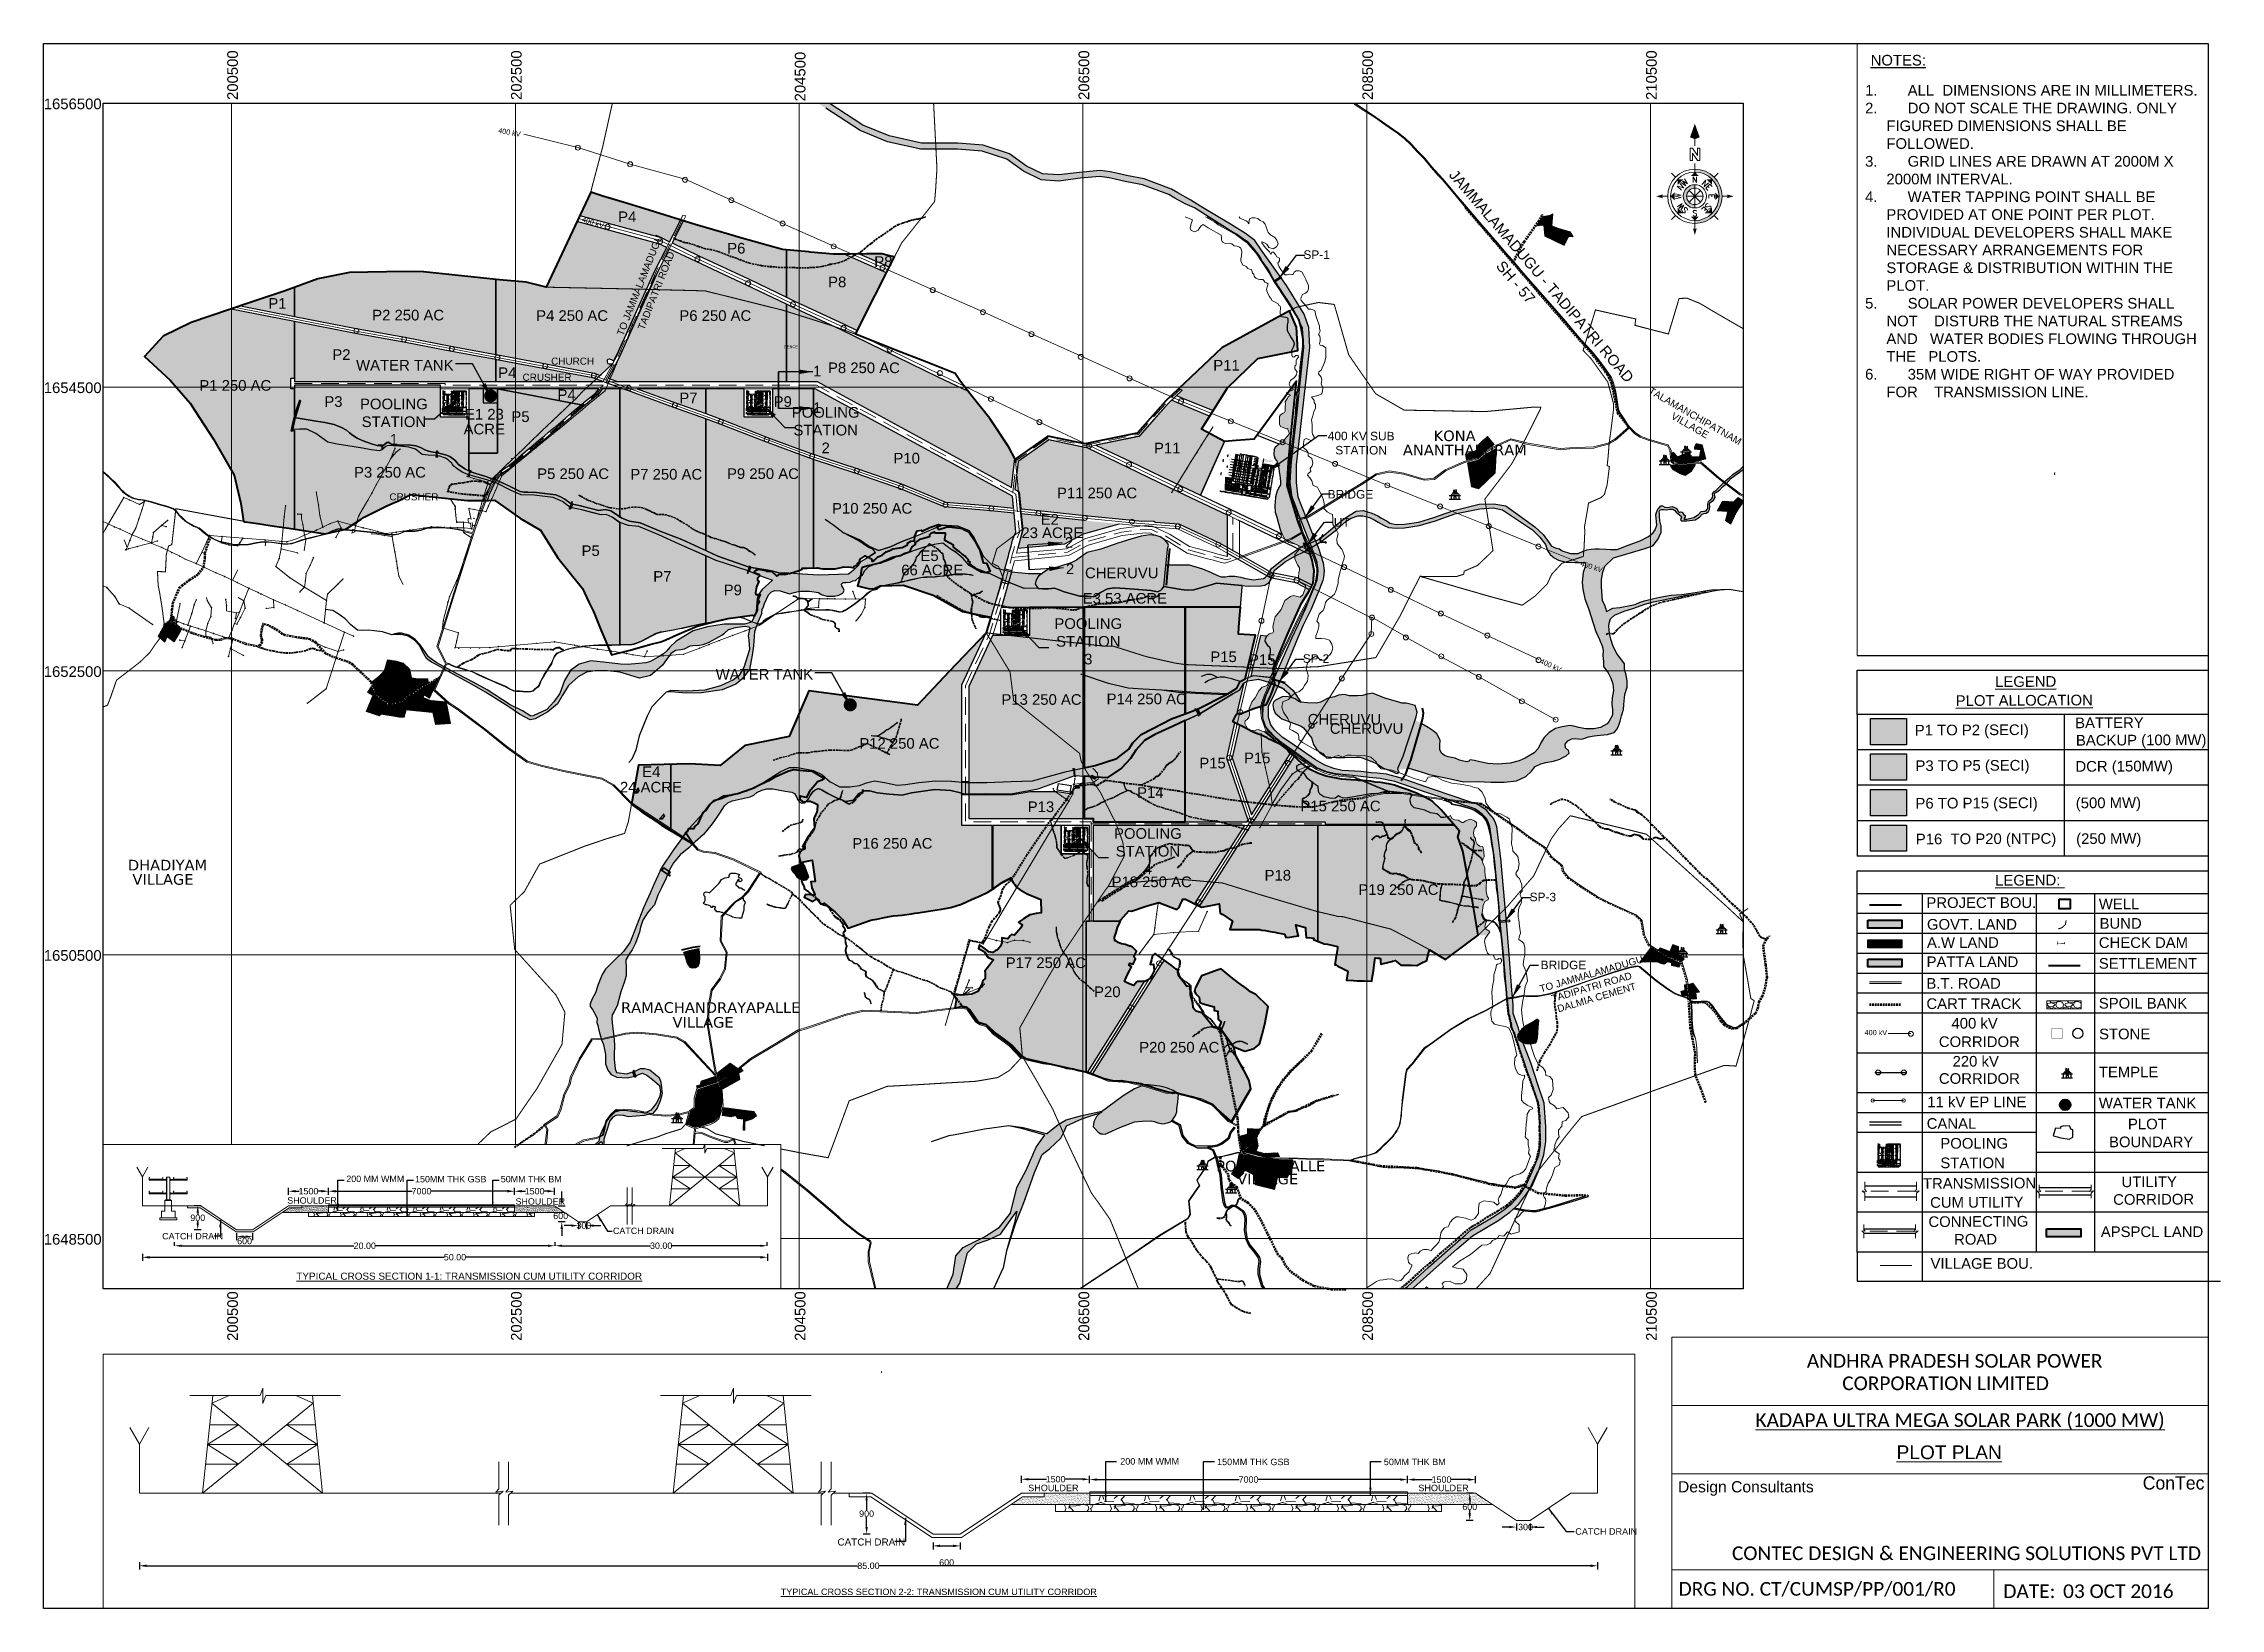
# Model space of a CAD drawing. Header units: feet. Extents: x 199174 to 214517, y 1645895 to 1656921.
import ezdxf
from ezdxf.enums import TextEntityAlignment as Align

# ---------------------------------------------------------------- set-up
doc = ezdxf.new("R2010")
doc.units = ezdxf.units.FT
doc.header["$MEASUREMENT"] = 0
doc.header["$PDMODE"] = 1
for name, pattern in [('400-ICT-1_400kV$0$HIDDEN', [0.375, 0.25, -0.125]), ('ACAD_ISO04W100', [30, 24, -3, 0, -3]), ('CENTER', [2, 1.25, -0.25, 0.25, -0.25]), ('DASHED', [0.75, 0.5, -0.25]), ('DASHED2', [0.375, 0.25, -0.125]), ('HIDDEN', [0.375, 0.25, -0.125]), ('HIDDENX2', [0.75, 0.5, -0.25]), ('PHANTOM2', [1.25, 0.625, -0.125, 0.125, -0.125, 0.125, -0.125])]:
    doc.linetypes.add(name, pattern=pattern)
for name, color, linetype, lineweight in [('11 KV POWER LINE', 254, 'Continuous', 9), ('CONC', 4, 'Continuous', 9), ('DOOR', 2, 'Continuous', 18), ('E-LAY-CNTRL', 1, 'CENTER', 0), ('E-LAY-EXIST', 8, 'HIDDEN', 0), ('e2', 2, 'Continuous', 18), ('e5', 7, 'Continuous', 13), ('EP', 254, 'Continuous', 9), ('L00', 8, 'Continuous', 9), ('L09', 6, 'Continuous', 9), ('L25', 5, 'Continuous', 25), ('Main boundry', 1, 'Continuous', 50), ('PLOT BOUNDARY', 1, 'Continuous', 50), ("PLOT NO'S", 1, 'Continuous', 9), ('POLLING STATION', 8, 'Continuous', 50), ('rcc', 6, 'Continuous', 30), ('SETTLEMENT', 37, 'Continuous', 60), ('SPOIL BANK', 253, 'Continuous', 9), ('Wall', 6, 'Continuous', 70), ('WIN', 1, 'Continuous', 20)]:
    doc.layers.add(name, color=color, linetype=linetype, lineweight=lineweight)
for name, color, linetype in [('220 KV POWER LINE', 150, 'Continuous'), ('400 KV POWER LINE', 150, 'Continuous'), ('A-Anno-Note', 1, 'Continuous'), ('Aelev-1', 5, 'Continuous'), ('B.T. ROAD', 251, 'Continuous'), ('BUND', 24, 'Continuous'), ('C-ANNO-MATC', 7, 'DASHED'), ('C-ANNO-MATC-PATT', 7, 'Continuous'), ('CART TRACK', 30, 'Continuous'), ('check dam', 189, 'Continuous'), ('DIM', 11, 'Continuous'), ('DW', 30, 'Continuous'), ('E-LAY-DIM', 7, 'Continuous'), ('E-LAY-FENC', 7, 'FENCELINE1'), ('E-LAY-ROAD', 7, 'Continuous'), ('ECEN', 4, 'CENTER'), ('EEQP', 2, 'Continuous'), ('for print 2by2', 7, 'Continuous'), ('FUR-F', 30, 'Continuous'), ('FURN', 136, 'Continuous'), ('GLASS', 130, 'Continuous'), ('GRID', 7, 'Continuous'), ('GRID LINES', 250, 'Continuous'), ('hid', 7, 'Continuous'), ('name power lines', 1, 'Continuous'), ('Names', 1, 'Continuous'), ('ROAD', 7, 'Continuous'), ('SINGLE CELL CULVERT', 7, 'Continuous'), ('STONE', 1, 'Continuous'), ('STREAM', 141, 'Continuous'), ('TEMPLE', 1, 'Continuous'), ('text', 7, 'Continuous'), ('Title block', 7, 'Continuous'), ('TITLE BOX', 7, 'Continuous'), ('TOILET', 7, 'Continuous'), ('TXT', 222, 'Continuous'), ('VILLAGE BOUNDARY', 6, 'Continuous'), ('VILLAGE NAMES', 6, 'Continuous'), ('WELL', 150, 'Continuous')]:
    doc.layers.add(name, color=color, linetype=linetype)
for name, color, linetype, true_color in [('400 KV SUB', 7, 'Continuous', 0xffffdb), ('APSPCL LAND', 7, 'Continuous', 0xd7ecd5), ('GOVT. LAND', 7, 'Continuous', 0xfae1ff), ('Plot 1 to 2', 7, 'Continuous', 0xffc994), ('Plot 16 to 20', 7, 'Continuous', 0xffcce6), ('Plot 3 to 5', 7, 'Continuous', 0xffe8e0), ('Plot 6 to 15', 7, 'Continuous', 0xffffdb), ('Plot hatching', 7, 'Continuous', 0xffffdb)]:
    doc.layers.add(name, color=color, linetype=linetype, true_color=true_color)
for name, color, linetype, true_color, transparency in [('DKT', 7, 'Continuous', 0x4ebad0, 0.6), ('GOVT.', 7, 'Continuous', 0xe9c3e9, 0.6), ('PATTA', 7, 'Continuous', 0xc3e23c, 0.6)]:
    doc.layers.add(name, color=color, linetype=linetype, true_color=true_color, transparency=transparency)
doc.styles.add('ARI', font='arial.ttf')
doc.styles.add('HAND', font='techb___.ttf')
doc.styles.add('ROMANS', font='romans.shx')
doc.styles.get("Standard").update_dxf_attribs({"font": 'arial.ttf'})
doc.styles.add('STYLE1', font='verdana.ttf')
doc.styles.add('style5', font='MTCORSVA.TTF')
doc.linetypes.add('FENCELINE1', pattern='A,0.25,-0.1,[133,ltypeshp.shx,S=0.1,R=0,X=-0.1,Y=0],-0.1,1', length=1.45)
doc.linetypes.add('PALLAV1', pattern='A,0.5,["X",Standard,S=0.1,R=0,X=-0.1,Y=-0.05],0.1', length=0.6)
doc.linetypes.add('ZIGZAG', pattern='A,0.0001,-0.2,[131,ltypeshp.shx,S=0.2,R=0,X=-0.2,Y=0],-0.4,[131,ltypeshp.shx,S=0.2,R=180,X=0.2,Y=0],-0.2', length=0.8001)
doc.dimstyles.get("Standard").update_dxf_attribs({"dimtxt": 0.18, "dimasz": 0.18, "dimexe": 0.18, "dimexo": 0.0625, "dimgap": 0.09, "dimtad": 0, "dimtih": 1, "dimtoh": 1, "dimdec": 4, "dimzin": 0, "dimdsep": 46, "dimtxsty": 'Standard', "dimcen": 0.09, "dimadec": 0, "dimazin": 0, "dimtfac": 1, "dimtdec": 4, "dimtofl": 0, "dimtmove": 0, "dimatfit": 3, "dimfxl": 1, "dimtolj": 1, "dimtzin": 0, "dimarcsym": 0})
pattern_1 = [(45.000000035, (-1660894.54197, 1126554.72739), (-0.088388347702, 0.088388347594), [])]
pattern_2 = [(37.5, (-178731.222, -946799.397), (-0.300005868, 9.1764982), [0, -7.239, 0, -8.09625, 0, -7.7390625]), (7.5, (-178731.222, -946799.397), (8.42856156, 13.440470636), [0, -3.90525, 0, -6.524625, 0, -2.5003125]), (327.5, (-178737.08, -946799.397), (14.831106942, 0.026947213), [0, -2.38125, 0, -8.5725, 0, -11.191875]), (317.5, (-178737.08, -946799.397), (14.316683484, 4.17992481), [0, -1.190625, 0, -5.61975, 0, -6.429375])]

msp = doc.modelspace()

# ---------------------------------------------------------------- texts
at = {"linetype": 'DASHED2', "lineweight": 30, "ltscale": 50}
msp.add_text('CART TRACK', height=75, dxfattribs=at).set_placement((212444.5, 1650118.4))
at = {"char_height": 60, "width": 1234.424, "attachment_point": 5, "rotation": 359.84899}
for s, insert in [('\\A1;{\\C1;SP-1}', (208147, 1655433, -473.6)), ('\\A1;{\\C1;400 KV SUB\\PSTATION }', (208460.5, 1654104.9, -473.6)), ('\\A1;{\\C1;BRIDGE}', (208385.2, 1653744.6, -473.6)), ('\\A1;{\\C1;UT}', (208324.3, 1653546.2, -473.6)), ('\\A1;{\\C1;SP-2}', (208142.6, 1652586.9, -473.6)), ('\\A1;{\\C1;SP-3}', (209741.2, 1650907.1, -473.6)), ('\\A1;{\\C1;BRIDGE}', (209886.5, 1650428.2, -473.6))]:
    msp.add_mtext(s, dxfattribs=dict(at, insert=insert))
at = {"layer": '11 KV POWER LINE', "color": 1, "linetype": 'ZIGZAG', "ltscale": 25}
for s, p in [('11 kV EP LINE', (212451, 1649426.4, -385)), ('BOUNDARY', (213731.7, 1649144.3)), ('PLOT ', (213864.9, 1649270.4))]:
    msp.add_text(s, height=75, dxfattribs=at).set_placement(p)
at = {"layer": '220 KV POWER LINE', "linetype": 'ZIGZAG', "ltscale": 50}
for s, p in [('CORRIDOR ', (212532.9, 1649590.9)), ('220 kV ', (212629, 1649712.3))]:
    msp.add_text(s, height=75, dxfattribs=at).set_placement(p)
at = {"layer": '400 KV POWER LINE', "color": 1, "linetype": 'ZIGZAG', "lineweight": 30, "ltscale": 30, "style": 'ARI'}
for rotation, p in [(349.5304, (202376, 1656291.8, 381.8)), (342.16662, (202965, 1655666, 629.9)), (342.16662, (210003, 1653241.5, 381.8)), (335.07711, (209716.5, 1652556.5, 629.9))]:
    msp.add_text('400 kV', height=36.61, rotation=rotation, dxfattribs=at).set_placement(p)
at = {"layer": '400 KV POWER LINE', "linetype": 'ZIGZAG', "lineweight": 9, "ltscale": 30}
for s, p in [('400 kV ', (212621.2, 1649980.2)), ('CORRIDOR ', (212532.3, 1649850.3))]:
    msp.add_text(s, height=75, dxfattribs=at).set_placement(p)
at = {"layer": '400 KV POWER LINE', "linetype": 'ZIGZAG', "lineweight": 30, "ltscale": 30, "style": 'ARI'}
msp.add_text('400 kV', height=36.61, dxfattribs=at).set_placement((212008.6, 1649933.9))
at = {"layer": 'APSPCL LAND', "lineweight": 40}
msp.add_text('APSPCL LAND', height=75, dxfattribs=at).set_placement((213673.7, 1648511.5))
at = {"layer": 'B.T. ROAD', "linetype": 'Continuous', "lineweight": 15}
msp.add_text('B.T. ROAD', height=75, dxfattribs=at).set_placement((212444.5, 1650260.9))
at = {"layer": 'BUND'}
msp.add_text('BUND', height=75, dxfattribs=at).set_placement((213664.9, 1650683.9))
at = {"layer": 'check dam', "color": 24, "linetype": 'Continuous', "lineweight": 35}
msp.add_text('CHECK DAM', height=75, dxfattribs=at).set_placement((213659.8, 1650548.3))
at = {"layer": 'DKT'}
msp.add_text('A.W LAND', height=75, dxfattribs=at).set_placement((212448.4, 1650549))
at = {"layer": 'for print 2by2'}
msp.add_text('DENCE', height=20, dxfattribs=at).set_placement((204393.3, 1654774.3, 62))
at = {"layer": 'GOVT. LAND'}
msp.add_text('GOVT. LAND', height=75, dxfattribs=at).set_placement((212448.4, 1650677.1))
at = {"layer": 'GRID', "color": 242, "linetype": 'Continuous', "lineweight": 0}
for s, p in [('200500', (200543.9, 1656522.9)), ('202500', (202543.9, 1656522.9)), ('204500', (204543.9, 1656513)), ('206500', (206543.9, 1656522.9)), ('208500', (208543.9, 1656522.9)), ('210500', (210543.9, 1656522.9)), ('200500', (200543.9, 1647779.9)), ('202500', (202543.9, 1647779.9)), ('204500', (204543.9, 1647779.9)), ('206500', (206543.9, 1647779.9)), ('208500', (208543.9, 1647779.9)), ('210500', (210543.9, 1647779.9))]:
    msp.add_text(s, height=75, rotation=90, dxfattribs=at).set_placement(p)
for s, p in [('1656500', (199175.7, 1656458)), ('1654500', (199175.7, 1654458)), ('1652500', (199175.7, 1652458)), ('1650500', (199175.7, 1650458)), ('1648500', (199175.7, 1648458))]:
    msp.add_text(s, height=75, dxfattribs=at).set_placement(p)
at = {"layer": 'GRID', "color": 1, "linetype": 'Continuous', "lineweight": 0}
for s, height, rotation, p in [('JAMMALAMADUGU - TADIPATRI ROAD ', 75, 310.57249, (209074.7, 1655991.7, -643)), ('TO JAMMALAMADUGU ', 50, 68.33551, (203258.7, 1654857.1, -643)), ('TADIPATRI ROAD ', 50, 68.33551, (203406.7, 1654898, -643)), ('SH - 57', 75, 310.57249, (209406.4, 1655349.8, -643)), ('TALAMANCHIPATNAM', 50, 330.06365, (210480.7, 1654459, -448)), ('VILLAGE', 50, 330.06365, (210639.9, 1654281.5, -448)), ('TO JAMMALAMADUGU ', 50, 16.39883, (209727, 1650234.9, -643)), ('TADIPATRI ROAD ', 50, 16.39883, (209811, 1650166.9, -643)), ('DALMIA CEMENT  ', 50, 16.39883, (209851.1, 1650094.5, -643))]:
    msp.add_text(s, height=height, rotation=rotation, dxfattribs=at).set_placement(p)
at = {"layer": 'GRID', "linetype": 'Continuous', "lineweight": 0}
for p in [(201376.9, 1654616.8, -448), (203911.4, 1652439.6, -448)]:
    msp.add_text('WATER TANK', height=75, dxfattribs=at).set_placement(p)
at = {"layer": 'GRID', "color": 1, "linetype": 'Continuous', "lineweight": 0}
for s, height, p in [('CRUSHER', 50, (202550.2, 1654544.4, -448)), ('CHURCH', 50, (202751.7, 1654657.8, -448)), ('CRUSHER', 50, (201611.4, 1653701.8, -448)), ('CHERUVU', 75, (206514.2, 1653153.3, -448)), ('CHERUVU', 75, (208084.1, 1652122.2, -448)), ('CHERUVU', 75, (208239.8, 1652057, -448))]:
    msp.add_text(s, height=height, dxfattribs=at).set_placement(p)
at = {"layer": 'GRID', "color": 1, "linetype": 'Continuous', "lineweight": 0, "char_height": 75, "width": 0.967, "attachment_point": 5}
for s, insert in [('\\A1;POOLING \\PSTATION 1', (201643.5, 1654256, 0)), ('\\A1;POOLING \\PSTATION 2', (204686.8, 1654196.8, 0.2))]:
    msp.add_mtext(s, dxfattribs=dict(at, insert=insert))
at = {"layer": 'Main boundry', "lineweight": 40}
msp.add_text('PROJECT BOU.', height=75, dxfattribs=at).set_placement((212444.5, 1650830))
at = {"layer": 'Names', "color": 7, "linetype": 'Continuous', "lineweight": 9, "ltscale": 50}
for s, height, p in [('200 MM WMM', 45, (201308, 1648899.4)), ('150MM THK GSB', 45, (201792.6, 1648897)), ('50MM THK BM', 45, (202396.6, 1648897)), ('SHOULDER', 45, (200891.9, 1648746.9)), ('SHOULDER', 45, (202500.4, 1648740.2)), ('CATCH DRAIN', 45, (200010.1, 1648495.2)), ('CATCH DRAIN', 45, (203187.4, 1648532.8)), ('200 MM WMM', 45.71, (206762.6, 1646908.2)), ('150MM THK GSB', 45.714, (207445, 1646904.1)), ('50MM THK BM', 45.714, (208620.4, 1646904.1)), ('SHOULDER', 45.71, (206114.2, 1646720.6)), ('SHOULDER', 45.71, (208863.7, 1646720.6)), ('CATCH DRAIN', 45.714, (209969.9, 1646414.1)), ('CATCH DRAIN', 50, (204769.8, 1646337.8))]:
    msp.add_text(s, height=height, dxfattribs=at).set_placement(p)
at = {"layer": 'Names', "color": 7, "linetype": 'Continuous', "lineweight": 9, "ltscale": 50, "attachment_point": 1}
for s, insert, char_height, width in [('\\pi4478.7;{\\LTYPICAL CROSS SECTION 1-1: TRANSMISSION CUM UTILITY CORRIDOR }', (196477.1, 1648260.8), 50, 11392.104), ('{\\LTYPICAL CROSS SECTION 2-2: TRANSMISSION CUM UTILITY CORRIDOR }', (204369.7, 1646034.5), 45.714, 19442.523)]:
    msp.add_mtext(s, dxfattribs=dict(at, insert=insert, char_height=char_height, width=width))
at = {"layer": 'PATTA', "lineweight": 40}
msp.add_text('PATTA LAND', height=75, dxfattribs=at).set_placement((212445.9, 1650413.2))
at = {"layer": "PLOT NO'S", "linetype": 'Continuous'}
for s, p in [('P4 ', (203224.1, 1655662.4, -448)), ('P6 ', (203992.5, 1655440.9, -448)), ('P8', (205029.1, 1655347.1, -448)), ('P8', (204703.9, 1655203.3, -448)), ('P1', (200758.4, 1655052, -448)), ('P2 250 AC', (201490.6, 1654969.7, -448)), ('P4 250 AC', (202646.3, 1654966.3, -448)), ('P6 250 AC', (203655.4, 1654966.3, -448)), ('P2', (201209.5, 1654691.7, -448)), ('P4 ', (202378.7, 1654563.7, -448)), ('P8 250 AC', (204702.8, 1654598.5, -448)), ('P11 ', (207418.2, 1654616.3, -448)), ('P1 250 AC', (200272.3, 1654474.4, -448)), ('P3', (201153.4, 1654360.7, -448)), ('P4 ', (202796.6, 1654408.5, -448)), ('P7 ', (203655.2, 1654385.9, -448)), ('P9', (204320.1, 1654360.6)), ('E1 23', (202144.3, 1654271.6, -448)), ('P5 ', (202471.5, 1654254.5, -448)), ('ACRE', (202134.7, 1654166.7, -448)), ('P10', (205164.3, 1653961.7)), ('P11', (207000.5, 1654033.2, -448)), ('P3 250 AC', (201362.3, 1653862.4, -448)), ('P5 250 AC', (202653.2, 1653852.3, -448)), ('P7 250 AC', (203309.6, 1653848.2, -448)), ('P9 250 AC', (203991.2, 1653852.7, -448)), ('P10 250 AC', (204731.7, 1653608.3)), ('P11 250 AC', (206316.9, 1653716.4, -448)), ('23 ACRE', (206066.2, 1653436.3, -448)), ('E2 ', (206202.2, 1653530.6, -448)), ('P5 ', (202966.1, 1653309.9, -448)), ('E5 ', (205354.8, 1653274.6, -448)), ('P7 ', (203471.4, 1653128.7, -448)), ('66 ACRE', (205219.3, 1653173.7, -448)), ('P9', (203967.7, 1653033.1)), ('E3 53 ACRE', (206498.1, 1652974.1, -448)), ('E4 ', (203393.4, 1651752.5, -448)), ('24 ACRE', (203236.6, 1651643.7, -448))]:
    msp.add_text(s, height=75, dxfattribs=at).set_placement(p)
at = {"layer": "PLOT NO'S", "linetype": 'Continuous', "lineweight": 9}
for p in [(204597.9, 1654575.5), (204597.9, 1654317.6)]:
    msp.add_text('1', height=75, dxfattribs=at).set_placement(p)
at = {"layer": "PLOT NO'S", "color": 7, "linetype": 'Continuous', "lineweight": 9}
for p in [(206372, 1653367.6), (206379.8, 1653182.1)]:
    msp.add_text('2', height=75, dxfattribs=at).set_placement(p)
at = {"layer": "PLOT NO'S", "linetype": 'ByBlock', "lineweight": 50}
for s, p in [('P15 ', (207397.7, 1652562.4, -896)), ('P15 ', (207670.3, 1652542.4, -896)), ('P13 250 AC', (205925.3, 1652261.4, -896)), ('P14 250 AC', (206666.3, 1652265.7, -896)), ('P12 250 AC', (204923.8, 1651952.2, -896)), ('P15 ', (207320, 1651813.3, -896)), ('P15 ', (207634.8, 1651849.7, -896)), ('P14', (206881.8, 1651605.3, -896)), ('P13', (206110.8, 1651505.6, -896)), ('P15 250 AC', (208032.7, 1651510.8, -896)), ('P16 250 AC', (204874.2, 1651247.8, -896)), ('P18 250 AC', (206701.6, 1650976.6, -896)), ('P18', (207779.9, 1651023.3, -896)), ('P19 250 AC', (208440.7, 1650921.9, -896)), ('P17 250 AC', (205955.7, 1650406.8, -896)), ('P20', (206578.3, 1650202, -896)), ('P20 250 AC', (206896.4, 1649811.1, -896))]:
    msp.add_text(s, height=75, dxfattribs=at).set_placement(p)
at = {"layer": "PLOT NO'S", "color": 1, "linetype": 'Continuous', "char_height": 75, "width": 0.967, "attachment_point": 5}
for s, insert in [('\\A1;POOLING \\PSTATION 3', (206537.3, 1652708.1, 0)), ('\\A1;POOLING \\PSTATION 4', (206957.6, 1651229.7, 0))]:
    msp.add_mtext(s, dxfattribs=dict(at, insert=insert))
at = {"layer": 'POLLING STATION'}
for s, p in [('POOLING ', (212542.7, 1649134.3)), ('STATION', (212542.7, 1648996.6))]:
    msp.add_text(s, height=75, dxfattribs=at).set_placement(p)
at = {"layer": 'SETTLEMENT', "linetype": 'Continuous', "lineweight": 40}
msp.add_text('SETTLEMENT', height=75, dxfattribs=at).set_placement((213659.8, 1650402.1))
at = {"layer": 'SPOIL BANK'}
msp.add_text('SPOIL BANK', height=75, dxfattribs=at).set_placement((213659.8, 1650121.2))
at = {"layer": 'STONE'}
msp.add_text('STONE', height=75, dxfattribs=at).set_placement((213661.2, 1649904.7))
at = {"layer": 'STREAM', "lineweight": 50}
msp.add_text('WATER TANK', height=75, dxfattribs=at).set_placement((213659.8, 1649417.8))
at = {"layer": 'STREAM'}
msp.add_text('CANAL', height=75, dxfattribs=at).set_placement((212446.5, 1649274))
at = {"layer": 'TEMPLE'}
msp.add_text('TEMPLE', height=75, dxfattribs=at).set_placement((213659.8, 1649636.7))
at = {"layer": 'Title block', "linetype": 'Continuous', "lineweight": 9, "ltscale": 50, "style": 'ARI'}
msp.add_text('Design Consultants', height=78.975, dxfattribs=at).set_placement((211172.1, 1646742), align=Align.MIDDLE)
at = {"layer": 'Title block', "lineweight": 9, "style": 'style5'}
msp.add_text('ConTec', height=93, dxfattribs=at).set_placement((214186.6, 1646779, -385), align=Align.MIDDLE)
at = {"layer": 'Title block', "linetype": 'Continuous', "lineweight": 9, "ltscale": 50, "char_height": 105.3, "width": 5665.14, "attachment_point": 1}
for s, insert in [('{\\fCalibri|b0|i0|c0|p34;\\H0.91667x;ANDHRA PRADESH SOLAR POWER }', (211601.7, 1647687.3)), ('{\\fCalibri|b0|i0|c0|p34;\\H0.91667x;CORPORATION LIMITED\\fArial|b0|i0|c0|p34;\\H1.0909x; \\P\\fCalibri|b0|i0|c0|p34;\\H0.91667x; }', (211851.5, 1647529.1)), ('{\\fCalibri|b0|i0|c0|p34;\\H0.91667x;\\LKADAPA ULTRA MEGA SOLAR PARK (1000 MW)}', (211240.2, 1647270)), ('{\\fArial|b0|i0|c0|p34;\\H0.91667x;\\LPLOT PLAN}', (212234, 1647043.2)), ('{\\fCalibri|b0|i0|c0|p34;\\H0.91667x;CONTEC DESIGN & ENGINEERING SOLUTIONS PVT LTD\\H1x; }', (211074, 1646331.7)), ('{\\fCalibri|b0|i0|c0|p34;\\H0.91667x;DRG NO. CT/CUMSP/PP/001/R0}', (210697.7, 1646080.8)), ('{\\fCalibri|b0|i0|c0|p34;\\H0.91667x;DATE:^I03 OCT 2016}', (212986.6, 1646064.4))]:
    msp.add_mtext(s, dxfattribs=dict(at, insert=insert))
at = {"layer": 'TITLE BOX', "color": 7, "linetype": 'Continuous', "ltscale": 190}
msp.add_text('%%UNOTES:', height=75, dxfattribs=at).set_placement((212051.5, 1656765.8))
at = {"layer": 'TITLE BOX', "color": 0}
for s, p in [('%%ULEGEND', (212929.2, 1652386.9)), ('%%UPLOT ALLOCATION', (212651.2, 1652253.4)), ('P1 TO P2 (SECI) ', (212362.8, 1652045.1)), ('BATTERY ', (213492.9, 1652096.6)), ('BACKUP (100 MW)', (213498.4, 1651973.8)), ('P3 TO P5 (SECI) ', (212367.7, 1651794.7)), ('DCR (150MW)', (213495.1, 1651789.9)), ('P6 TO P15 (SECI) ', (212367.7, 1651529.9)), ('(500 MW)', (213497.3, 1651532.5)), ('P16  TO P20 (NTPC)', (212370.2, 1651278)), ('(250 MW)', (213499.9, 1651280.7)), ('%%ULEGEND: ', (212929.2, 1650987)), ('TRANSMISSION ', (212420.3, 1648851)), ('UTILITY ', (213819.9, 1648862.6)), ('CUM UTILITY ', (212470.9, 1648717.3)), ('CORRIDOR ', (213760.9, 1648738.4)), ('CONNECTING', (212458.7, 1648582)), ('ROAD', (212639.7, 1648457.7))]:
    msp.add_text(s, height=75, rotation=0.27117, dxfattribs=at).set_placement(p)
at = {"layer": 'TITLE BOX', "linetype": 'Continuous', "ltscale": 190, "insert": (212012.4, 1656628.6), "char_height": 75, "width": 2349.389, "attachment_point": 1}
msp.add_mtext('\\pi-150,l150;{\\C7;1.^IALL  DIMENSIONS ARE IN MILLIMETERS.\\P2.^IDO NOT SCALE THE DRAWING. ONLY \\H2.2888x; \\H0.43691x;FIGURED DIMENSIONS SHALL BE \\H1.8592x; \\H0.53787x;FOLLOWED.\\H2.0024x; \\H0.4994x;\\P3.^IGRID LINES ARE DRAWN AT 2000M X \\H1.954x; \\H0.51178x;2000M INTERVAL.\\H1.9563x; \\H0.51116x;\\P4.^IWATER TAPPING POINT SHALL BE \\H1.9538x; \\H0.51182x;PROVIDED AT ONE POINT PER PLOT. \\H1.9709x; \\H0.50739x;INDIVIDUAL DEVELOPERS SHALL MAKE \\H1.9652x; \\H0.50886x;NECESSARY ARRANGEMENTS FOR \\H1.9671x; \\H0.50837x;STORAGE & DISTRIBUTION WITHIN THE \\H1.9664x; \\H0.50853x;PLOT.\\H1.9666x; \\H0.50848x;\\P5.^ISOLAR POWER DEVELOPERS SHALL NOT  \\H1.9666x; \\H0.5085x;DISTURB THE NATURAL STREAMS AND \\H1.9659x; \\H0.50867x;WATER BODIES FLOWING THROUGH THE \\H1.966x; \\H0.50864x;PLOTS.\\H1.9668x; \\H0.50844x;\\P6.^I35M WIDE RIGHT OF WAY PROVIDED FOR  \\H1.9665x; \\H0.50851x;TRANSMISSION LINE.\\H1.9666x; }', dxfattribs=at)
at = {"layer": 'VILLAGE BOUNDARY', "linetype": 'PHANTOM2', "ltscale": 50}
msp.add_text('VILLAGE BOU.', height=75, dxfattribs=at).set_placement((212473.5, 1648287.8))
at = {"layer": 'VILLAGE NAMES', "color": 1, "linetype": 'Continuous', "style": 'STYLE1'}
for s, p in [('KONA', (208971.5, 1654119.2)), ('ANANTHAPURAM', (208755, 1654019.7)), ('DHADIYAM', (199768.6, 1651094.3, -503)), ('VILLAGE', (199800.7, 1650993.8, -798)), ('RAMACHANDRAYAPALLE', (203244.1, 1650090.8, -158)), ('VILLAGE', (203607.2, 1649986.7, -448)), ('PONNAMPALLE', (207439, 1648974.2, -208)), ('VILLAGE', (207586.5, 1648883, -208))]:
    msp.add_text(s, height=75, dxfattribs=at).set_placement(p)
at = {"layer": 'WELL'}
msp.add_text('WELL', height=75, dxfattribs=at).set_placement((213659.8, 1650820.7))

# ---------------------------------------------------------------- blocks, each defined once
blk = doc.blocks.new('Anno_North_J_Metric')
at = {"lineweight": 0}
h = blk.add_hatch(color=1, dxfattribs=at)
h.paths.add_polyline_path([(-4.17, 0), (-4.68, 0, 1), (4.68, 0), (4.17, 0, -1)])
h.paths.add_polyline_path([(1.41, 0), (2, 0, 1), (-2, 0), (-1.41, 0, -1)])
at = {"color": 1, "lineweight": 0}
for p, q in [((-3.31, 3.31), (-4.01, 4.01)), ((0, 4.68), (0, 5.67)), ((3.31, 3.31), (4.01, 4.01)), ((-4.68, 0), (-5.67, 0)), ((-4.68, 0), (-4.17, 0)), ((-1.41, 0), (-2, 0)), ((1.41, 0), (-1.41, 0)), ((-1.41, 0), (1.41, 0)), ((1, 1), (-1, -1)), ((1, -1), (-1, 1)), ((-1, -1), (1, 1)), ((-1, 1), (1, -1)), ((0, -1.41), (0, 1.41)), ((0, 1.41), (0, -1.41)), ((1.41, 0), (2, 0)), ((4.68, 0), (4.17, 0)), ((4.68, 0), (5.67, 0)), ((6.17, 0.82), (8.27, 0.82)), ((6.17, 0.4), (6.17, 0.82)), ((6.17, -0.44), (7.43, 0.4)), ((7.43, 0.4), (6.17, 0.4)), ((8.27, 0.4), (7.01, -0.44)), ((8.27, 0.82), (8.27, 0.4)), ((8.67, 0), (9.83, 0)), ((-3.31, -3.31), (-4.01, -4.01)), ((3.31, -3.31), (4.01, -4.01)), ((6.17, -0.86), (6.17, -0.44)), ((8.27, -0.86), (6.17, -0.86)), ((7.01, -0.44), (8.27, -0.44)), ((8.27, -0.44), (8.27, -0.86)), ((0, -4.68), (0, -5.67))]:
    blk.add_line(p, q, dxfattribs=at)
for radius in [4.68, 4.17, 2, 1.41]:
    blk.add_circle((0, 0), radius, dxfattribs=at)
for points in [[(0, 4.17), (0.67, 3.5), (-0.67, 3.5)], [(-0.33, 5.5), (0, 5.67), (0, 6.67)], [(0, 6.67), (0.33, 5.5), (0, 5.67)], [(-6.67, 0), (-5.5, 0.33), (-5.67, 0)], [(-5.5, -0.33), (-5.67, 0), (-6.67, 0)], [(-4.17, 0), (-3.5, 0.67), (-3.5, -0.67)], [(-2.95, 2.95), (-2, 2.95), (-2.95, 2)], [(2.95, 2.95), (2.95, 2), (2, 2.95)], [(4.17, 0), (3.5, -0.67), (3.5, 0.67)], [(12.5, 0), (10.17, 0.83), (9.83, 0)], [(9.83, 0), (10.17, -0.83), (12.5, 0)], [(-2.95, -2.95), (-2.95, -2), (-2, -2.95)], [(0, -4.17), (-0.67, -3.5), (0.67, -3.5)], [(2.95, -2.95), (2, -2.95), (2.95, -2)], [(0, -6.67), (-0.33, -5.5), (0, -5.67)], [(0.33, -5.5), (0, -5.67), (0, -6.67)]]:
    blk.add_solid(points, dxfattribs=at)
at = {"color": 1, "lineweight": 0, "style": 'ROMANS'}
for s, rotation, p in [('S', 270, (-3.42, 0)), ('SW', 45, (-1.68, 1.72)), ('NW', 315, (1.64, 1.74)), ('N', 270, (2.36, 0)), ('SE', 135, (-1.67, -1.67)), ('E', 180, (0.02, -2.39)), ('NE', 225, (1.56, -1.7))]:
    blk.add_text(s, height=1, rotation=rotation, dxfattribs=at).set_placement(p, align=Align.CENTER)
blk.add_text('W', height=1, dxfattribs=at).set_placement((0, 2.38), align=Align.CENTER)
blk = doc.blocks.new('A$C4C0265E5')
at = {"layer": 'TEMPLE'}
for points in [[(-13.5, 9), (13.5, 9)], [(-13.5, 0), (13.5, 0)], [(-8.5, 0), (-8.5, 9)], [(-5.2, 12.8), (6, 12.8)], [(3.2, 0), (3.2, 5.7), (-2.4, 5.7), (-2.4, 0)], [(-2.2, 15.8), (3.2, 15.8)], [(-1, 18.5), (1.6, 18.5)], [(9.9, 0), (9.9, 9)]]:
    blk.add_lwpolyline(points, dxfattribs=at)
for centre, radius, start, end in [((-5.3, 9.5), 3.26, 87.8436, 189.2012), ((-3, 13.6), 2.34, 69.7058, 201.7624), ((0.3, 19.8), 3.64, 124.6908, 216.5002), ((-1.2, 17), 1.53, 83.0917, 227.9751), ((3.1, 21.4), 5.04, 164.1856, 215.059), ((1.7, 16.8), 1.74, 327.908, 94.5822), ((-0.7, 21.1), 3.55, 312.8669, 23.8321), ((0.8, 19.8), 3.21, 317.586, 57.6644), ((4, 13.8), 2.21, 332.2896, 113.0629), ((6.7, 9.6), 3.25, 349.376, 102.0043)]:
    blk.add_arc(centre, radius, start, end, dxfattribs=at)
blk = doc.blocks.new('TWR_CTG_p')
for p, q in [((-750, 750), (-1750, 1250)), ((1750, 1250), (750, 750)), ((-750, -750), (-1750, -1250)), ((750, -750), (1750, -1250))]:
    blk.add_line(p, q)
for points in [[(-1750, -1250), (1750, -1250), (1750, 1250), (-1750, 1250)], [(-750, -750), (750, -750), (750, 750), (-750, 750)]]:
    blk.add_lwpolyline(points, close=True)
blk = doc.blocks.new('TWR_CTH_p')
for p, q in [((-750, 750), (-1750, 1250)), ((1750, 1250), (750, 750)), ((-750, -750), (-1750, -1250)), ((750, -750), (1750, -1250))]:
    blk.add_line(p, q)
for points in [[(-1750, -1250), (1750, -1250), (1750, 1250), (-1750, 1250)], [(-750, -750), (750, -750), (750, 750), (-750, 750)]]:
    blk.add_lwpolyline(points, close=True)
blk = doc.blocks.new('TWR_CC_p')
for p, q in [((-750, 750), (-1750, 1250)), ((1750, 1250), (750, 750)), ((-750, -750), (-1750, -1250)), ((750, -750), (1750, -1250))]:
    blk.add_line(p, q)
for points in [[(-1750, -1250), (1750, -1250), (1750, 1250), (-1750, 1250)], [(-750, -750), (750, -750), (750, 750), (-750, 750)]]:
    blk.add_lwpolyline(points, close=True)
blk = doc.blocks.new('TWR_CD_p')
for p, q in [((-750, 750), (-1750, 1750)), ((-100, 100), (-750, 750)), ((750, 750), (100, 100)), ((1750, 1750), (750, 750)), ((-1750, -1750), (-750, -750)), ((-100, -100), (-750, -750)), ((100, -100), (750, -750)), ((750, -750), (1750, -1750))]:
    blk.add_line(p, q)
for points in [[(-1750, -1750), (1750, -1750), (1750, 1750), (-1750, 1750)], [(-750, -750), (750, -750), (750, 750), (-750, 750)], [(-100, -100), (100, -100), (100, 100), (-100, 100)]]:
    blk.add_lwpolyline(points, close=True)
blk = doc.blocks.new('TWR_CTI_p')
for p, q in [((-750, 750), (-1750, 1750)), ((-100, 100), (-750, 750)), ((750, 750), (100, 100)), ((1750, 1750), (750, 750)), ((-1750, -1750), (-750, -750)), ((-100, -100), (-750, -750)), ((100, -100), (750, -750)), ((750, -750), (1750, -1750))]:
    blk.add_line(p, q)
for points in [[(-1750, -1750), (1750, -1750), (1750, 1750), (-1750, 1750)], [(-750, -750), (750, -750), (750, 750), (-750, 750)], [(-100, -100), (100, -100), (100, 100), (-100, 100)]]:
    blk.add_lwpolyline(points, close=True)
blk = doc.blocks.new('TWR_CTE_p')
for p, q in [((-750, 750), (-1750, 1750)), ((1750, 1750), (750, 750)), ((-1750, -1750), (-750, -750)), ((750, -750), (1750, -1750))]:
    blk.add_line(p, q)
for points in [[(-1750, -1750), (1750, -1750), (1750, 1750), (-1750, 1750)], [(-750, -750), (750, -750), (750, 750), (-750, 750)]]:
    blk.add_lwpolyline(points, close=True)
blk = doc.blocks.new('TWR_CTK_p')
for p, q in [((-750, 750), (-1750, 1750)), ((-100, 100), (-750, 750)), ((750, 750), (100, 100)), ((1750, 1750), (750, 750)), ((-1750, -1750), (-750, -750)), ((-100, -100), (-750, -750)), ((100, -100), (750, -750)), ((750, -750), (1750, -1750))]:
    blk.add_line(p, q)
for points in [[(-1750, -1750), (1750, -1750), (1750, 1750), (-1750, 1750)], [(-750, -750), (750, -750), (750, 750), (-750, 750)], [(-100, -100), (100, -100), (100, 100), (-100, 100)]]:
    blk.add_lwpolyline(points, close=True)
blk = doc.blocks.new('TWR_CTD_p')
for p, q in [((-750, 750), (-1750, 1250)), ((1750, 1250), (750, 750)), ((-750, -750), (-1750, -1250)), ((750, -750), (1750, -1250))]:
    blk.add_line(p, q)
for points in [[(-1750, -1250), (1750, -1250), (1750, 1250), (-1750, 1250)], [(-750, -750), (750, -750), (750, 750), (-750, 750)]]:
    blk.add_lwpolyline(points, close=True)
blk = doc.blocks.new('SS')
at = {"color": 8, "lineweight": -2}
blk.add_line((1.3, 98.5, 0.2), (1.3, 95.3, 0.2), dxfattribs=at)
at = {"layer": 'E-LAY-CNTRL', "color": 8}
for p, q in [((-174.4, 6.3, -0.2), (-174.8, 95.4, -0.1)), ((-148.1, -0.9), (-148.6, 95.8)), ((-120.6, -0.7), (-121, 96.3)), ((-110.1, 91.8), (-110.5, 96.5)), ((-100.9, 91.8), (-100.5, 96.7)), ((-96.3, 91.8), (-96.7, 96.8)), ((-87.1, 91.9), (-86.7, 96.9)), ((-68.6, 92), (-69.1, 97.2)), ((-59.4, 92), (-59, 97.4)), ((-29.5, 90.2), (-29.5, 97.9)), ((-23.6, 58.9, -0.1), (-23.7, 96.8, 0.1)), ((-15.7, 90.2), (-15.7, 98.2)), ((-120.9, 63.5), (-23.6, 63.9)), ((-120.7, 29.5), (0.1, 30)), ((-20.3, 55.6, 0.1), (-3.3, 55.7, 0.1)), ((0, 52.6, -0.1), (0.2, 2.9, -0.2)), ((-71, -0.5), (-162.6, -0.9)), ((-105.2, -0.7), (-3.1, -0.2))]:
    blk.add_line(p, q, dxfattribs=at)
for points in [[(-174.7, 86.8), (-174.8, 95.4)], [(-174.7, 86.8), (-174.8, 95.4)], [(-23.7, 96.8), (-121, 96.3)]]:
    blk.add_lwpolyline(points, dxfattribs=at)
for centre, start, end in [((-20.3, 58.9, -0.1), 180.25398, 270.25398), ((-3.3, 52.4, -0.1), 0.25398, 90.25398), ((-3.1, 3.1), 270.25398, 0.25398)]:
    blk.add_arc(centre, 3.27, start, end, dxfattribs=at)
at = {"layer": 'E-LAY-DIM', "color": 8}
for p, q in [((-2.3, 3.3, 0), (-5.2, 6.2, 0)), ((-2.3, 6.2, 0), (-5.1, 3.3, 0))]:
    blk.add_line(p, q, dxfattribs=at)
at = {"layer": 'E-LAY-DIM', "color": 8, "elevation": 0}
blk.add_lwpolyline([(-2.3, 6.2), (-2.3, 3.3), (-5.1, 3.3), (-5.2, 6.2)], close=True, dxfattribs=at)
at = {"layer": 'E-LAY-EXIST', "color": 8, "linetype": 'PHANTOM2'}
for p, q in [((-175.4, 5.7, -0.2), (-175.8, 95.4, -0.1)), ((-173.3, 6.9, -0.2), (-173.7, 95.4, -0.1)), ((-164.6, 99.3), (-167.6, 99.3)), ((-166.6, 99.3), (-166.5, 90.1)), ((-166.1, 99.2), (-166.2, 99.4)), ((-166.1, 99.4), (-166.2, 99.2)), ((-166.1, 97.8), (-166.1, 100.8)), ((-156.9, 99.8), (-166.1, 99.7)), ((-156.9, 98.9), (-166.1, 98.9)), ((-166.1, 91.6), (-166.1, 88.6)), ((-165.7, 99.3), (-165.7, 90.1)), ((-163.5, 14.5), (-163.8, 98.9)), ((-161.2, 14.5), (-161.5, 98.9)), ((-158.8, 14.5), (-159.2, 98.9)), ((-155.4, 99.3), (-158.4, 99.3)), ((-156.9, 97.8), (-156.9, 100.8)), ((-149.2, 2.4, -0.2), (-149.6, 95.8, -0.1)), ((-147.1, 2.4, -0.2), (-147.5, 95.9, -0.1)), ((-143.9, 99.4), (-146.9, 99.4)), ((-145.4, 97.9), (-145.4, 100.9)), ((-136.2, 99.9), (-145.4, 99.8)), ((-136.2, 99), (-145.4, 99)), ((-142.7, 14.6), (-143.1, 99)), ((-140.4, 14.6), (-140.8, 99)), ((-138.1, 14.6), (-138.5, 99)), ((-134.7, 99.4), (-137.7, 99.4)), ((-136.2, 97.9), (-136.2, 100.9)), ((-127, 99.9), (-136.2, 99.9)), ((-127, 99), (-136.2, 99)), ((-133.5, 14.6), (-133.9, 99)), ((-131.2, 14.6), (-131.6, 99)), ((-128.9, 14.6), (-129.3, 99)), ((-125.5, 99.5), (-128.5, 99.5)), ((-127, 98), (-127, 101)), ((-53.3, 92), (-56.3, 92)), ((-54.8, 90.5), (-54.8, 93.5)), ((-45.6, 92.5), (-54.8, 92.4)), ((-45.6, 91.6), (-54.8, 91.6)), ((-44.1, 92.1), (-47.1, 92)), ((-45.6, 90.6), (-45.6, 93.6)), ((-41, 90.6), (-41, 93.6)), ((-31.8, 92.5), (-41, 92.5)), ((-31.8, 91.7), (-41, 91.6)), ((-30.3, 92.1), (-33.3, 92.1)), ((-31.8, 90.6), (-31.8, 93.6)), ((-175.4, 5.7, 0.2), (-162.9, -2, 0.2)), ((-162.6, -0.9), (-174.4, 6.3)), ((-173.3, 6.9, 0.1), (-162.3, 0.2, 0.1)), ((-164.6, 90.1), (-167.6, 90.1)), ((-164.6, 80.9), (-167.6, 80.9)), ((-164.5, 71.7), (-167.5, 71.6)), ((-164.5, 62.4), (-167.5, 62.4)), ((-164.4, 50.9), (-167.4, 50.9)), ((-164.4, 41.7), (-167.4, 41.7)), ((-164.3, 32.5), (-167.3, 32.5)), ((-164.3, 23.3), (-167.3, 23.3)), ((-164.3, 14.1), (-167.3, 14)), ((-163.6, 9.4), (-166.8, 5.8)), ((-166.8, 9.3), (-163.6, 5.8)), ((-166.5, 90.1), (-166.5, 80.9)), ((-166.5, 80.9), (-166.4, 71.6)), ((-166.4, 71.6), (-166.4, 62.4)), ((-166.4, 50.9), (-166.3, 41.7)), ((-166.3, 41.7), (-166.3, 32.5)), ((-166.3, 32.5), (-166.2, 23.3)), ((-166.2, 23.3), (-166.2, 14)), ((-166.1, 82.4), (-166, 79.4)), ((-166, 71.6), (-166.1, 71.7)), ((-166, 71.7), (-166.1, 71.6)), ((-166, 70.2), (-166, 73.1)), ((-156.8, 72.1), (-166, 72.1)), ((-156.8, 71.3), (-166, 71.2)), ((-166, 63.9), (-166, 60.9)), ((-165.9, 52.4), (-165.9, 49.4)), ((-165.9, 40.2), (-165.9, 43.2)), ((-156.7, 42.2), (-165.9, 42.1)), ((-165.8, 41.6), (-165.9, 41.8)), ((-165.8, 41.8), (-165.9, 41.6)), ((-156.7, 41.3), (-165.9, 41.3)), ((-165.8, 34), (-165.8, 31)), ((-165.8, 24.8), (-165.8, 21.8)), ((-165.8, 12.6), (-165.8, 15.5)), ((-156.5, 14.5), (-165.8, 14.5)), ((-165.7, 14), (-165.8, 14.1)), ((-165.7, 14.1), (-165.8, 14)), ((-156.5, 13.7), (-165.8, 13.6)), ((-165.7, 90.1), (-165.6, 80.9)), ((-165.6, 80.9), (-165.6, 71.6)), ((-115.8, 78.8), (-165.6, 78.6)), ((-115.8, 76.5), (-165.6, 76.3)), ((-115.8, 74.2), (-165.6, 74)), ((-165.6, 71.6), (-165.5, 62.4)), ((-165.5, 50.9), (-165.4, 41.7)), ((-165.4, 41.7), (-165.4, 32.5)), ((-165.4, 32.5), (-165.4, 23.3)), ((-165.4, 23.3), (-165.3, 14)), ((-162.3, 0.2, 0.1), (-151.4, 0.2, 0.1)), ((-155.3, 71.7), (-158.3, 71.7)), ((-155.2, 41.7), (-158.2, 41.7)), ((-155, 14.1), (-158, 14.1)), ((-156.8, 70.2), (-156.8, 73.2)), ((-156.7, 40.2), (-156.7, 43.2)), ((-156.5, 12.6), (-156.5, 15.6)), ((-143.8, 71.7), (-146.8, 71.7)), ((-143.6, 41.8), (-146.6, 41.8)), ((-143.5, 14.1), (-146.5, 14.1)), ((-145.3, 70.2), (-145.3, 73.2)), ((-136.1, 72.2), (-145.3, 72.2)), ((-136.1, 71.3), (-145.3, 71.3)), ((-145.1, 40.3), (-145.2, 43.3)), ((-135.9, 42.3), (-145.1, 42.2)), ((-135.9, 41.4), (-145.1, 41.4)), ((-145, 12.6), (-145, 15.6)), ((-135.8, 14.6), (-145, 14.6)), ((-135.8, 13.7), (-145, 13.7)), ((-144.9, 0.2, 0.1), (-123.9, 0.3, 0)), ((-115.7, 58), (-142.9, 57.9)), ((-115.7, 55.7), (-140.6, 55.6)), ((-115.7, 53.4), (-138.3, 53.3)), ((-134.6, 71.8), (-137.6, 71.8)), ((-134.4, 41.8), (-137.4, 41.8)), ((-134.3, 14.2), (-137.3, 14.2)), ((-136.1, 70.3), (-136.1, 73.3)), ((-126.8, 72.3), (-136.1, 72.2)), ((-126.8, 71.4), (-136.1, 71.3)), ((-135.9, 40.3), (-135.9, 43.3)), ((-126.7, 42.3), (-135.9, 42.3)), ((-126.7, 41.4), (-135.9, 41.4)), ((-135.8, 12.7), (-135.8, 15.7)), ((-126.6, 14.7), (-135.8, 14.6)), ((-126.6, 13.8), (-135.8, 13.7)), ((-115.7, 48.8), (-133.7, 48.8)), ((-115.6, 46.5), (-131.3, 46.5)), ((-115.6, 44.2), (-129, 44.2)), ((-125.4, 81), (-128.4, 81)), ((-125.3, 71.8), (-128.3, 71.8)), ((-125.3, 60.3), (-128.3, 60.3)), ((-125.3, 51.1), (-128.3, 51.1)), ((-125.2, 41.9), (-128.2, 41.9)), ((-125.1, 14.2), (-128.1, 14.2)), ((-127.3, 81), (-127.3, 71.8)), ((-127.2, 60.3), (-127.2, 51.1)), ((-127.2, 51.1), (-127.1, 41.9)), ((-126.9, 82.5), (-126.9, 79.5)), ((-126.8, 70.3), (-126.9, 73.3)), ((-126.8, 61.8), (-126.8, 58.8)), ((-126.8, 52.6), (-126.7, 49.6)), ((-126.7, 40.4), (-126.7, 43.4)), ((-126.6, 12.7), (-126.6, 15.7)), ((-126.5, 81), (-126.4, 71.8)), ((-126.4, 60.3), (-126.3, 51.1)), ((-126.3, 51.1), (-126.3, 41.9)), ((-32.8, 79.1), (-59.6, 79)), ((-32.8, 76.8), (-59.6, 76.7)), ((-32.8, 74.5), (-59.6, 74.4)), ((-32.8, 58.4), (-59.5, 58.3)), ((-32.7, 56.1), (-59.5, 56)), ((-32.7, 53.8), (-59.5, 53.7)), ((-49.4, 81.4), (-52.4, 81.4)), ((-50.8, 79.9), (-50.9, 82.9)), ((-41.6, 81.8), (-50.9, 81.8)), ((-41.6, 81), (-50.9, 80.9)), ((-40.1, 81.4), (-43.1, 81.4)), ((-41.6, 79.9), (-41.6, 82.9)), ((-32.4, 81.9), (-41.6, 81.8)), ((-32.4, 81), (-41.6, 81)), ((-30.9, 81.5), (-33.9, 81.4)), ((-30.9, 72.2), (-33.9, 72.2)), ((-30.8, 60.7), (-33.8, 60.7)), ((-32.8, 72.2), (-32.9, 81.5)), ((-32.8, 60.7), (-32.7, 51.5)), ((-32.4, 80), (-32.4, 83)), ((-32.4, 70.7), (-32.4, 73.7)), ((-32.3, 62.2), (-32.3, 59.2)), ((-32, 72.2), (-32, 81.5)), ((-31.9, 60.7), (-31.9, 51.5)), ((-162.9, -2, 0.2), (-117.7, -1.8, 0.1))]:
    blk.add_line(p, q, dxfattribs=at)
at = {"layer": 'E-LAY-EXIST', "color": 8}
for p, q in [((-122.1, 96.3, 0), (-122.1, 94.7, 0)), ((-121.7, 2.5, -0.2), (-122.1, 94.7, -0.2)), ((-119.8, 66.8, 0), (-119.9, 93.7, -0.2)), ((-25.9, 95.2, 0.5), (-118.9, 94.8, 0)), ((-12.1, 98.4, 0), (-117.9, 97.9, 0)), ((-108.6, 91.8), (-111.6, 91.8)), ((-110.1, 90.3), (-110.1, 93.3)), ((-100.9, 92.2), (-110.1, 92.2)), ((-100.9, 91.4), (-110.1, 91.3)), ((-99.4, 91.8), (-102.4, 91.8)), ((-100.9, 90.3), (-100.9, 93.3)), ((-94.8, 91.8), (-97.8, 91.8)), ((-96.3, 90.3), (-96.3, 93.3)), ((-87.1, 92.3), (-96.3, 92.3)), ((-87.1, 91.4), (-96.3, 91.4)), ((-85.6, 91.9), (-88.6, 91.9)), ((-87.1, 90.4), (-87.1, 93.4)), ((-67.1, 92), (-70.1, 91.9)), ((-68.6, 90.5), (-68.6, 93.4)), ((-59.4, 92.4), (-68.6, 92.4)), ((-59.4, 91.6), (-68.6, 91.5)), ((-57.9, 92), (-60.9, 92)), ((-59.4, 90.5), (-59.4, 93.5)), ((-39.5, 92.1), (-42.5, 92.1)), ((-24.7, 67.1, -0.1), (-24.8, 94.1, 0)), ((-22.5, 58.9, 0), (-22.6, 94.1, 0)), ((-11.8, 95.2, 0.5), (-21.6, 95.2, 0.5)), ((-12.1, 98.4, 0), (1.3, 98.5, 0)), ((1.3, 95.3, -0.1), (-12.1, 95.2, -0.2)), ((-119.7, 32.8, 0), (-119.8, 60.2, 0)), ((-119.5, 2.5, -0.2), (-119.6, 26.5, 0)), ((-116.1, 38.9), (-118.9, 36)), ((-116, 36), (-118.9, 38.9)), ((-117.7, 64.6, 0.1), (-26.9, 65, -0.2)), ((-117.6, 62.4, 0), (-26.8, 62.8, -0.1)), ((-117.6, 28.4, 0), (-26.7, 28.8, -0.2)), ((-117.5, 30.6, 0), (-26.7, 31, -0.2)), ((-117.4, 0.4, 0), (-26.6, 0.8)), ((-114.2, 87.2), (-117.1, 84.3)), ((-114.2, 84.3), (-117.1, 87.2)), ((-113.9, 81.1), (-116.9, 81.1)), ((-113.8, 71.9), (-116.8, 71.9)), ((-113.8, 60.4), (-116.8, 60.3)), ((-113.9, 2.8), (-116.8, 5.7)), ((-113.7, 51.1), (-116.7, 51.1)), ((-113.7, 41.9), (-116.7, 41.9)), ((-113.9, 5.7), (-116.7, 2.8)), ((-113.7, 32.7), (-116.6, 32.7)), ((-113.6, 21.2), (-116.6, 21.2)), ((-113.6, 12), (-116.6, 12)), ((-115.8, 71.9), (-115.8, 81.1)), ((-115.7, 60.3), (-115.7, 51.1)), ((-115.7, 51.1), (-115.6, 41.9)), ((-115.6, 41.9), (-115.6, 32.7)), ((-115.5, 21.2), (-115.5, 12)), ((-115.4, 79.6), (-115.4, 82.6)), ((-106.2, 81.6), (-115.4, 81.5)), ((-106.1, 80.7), (-115.4, 80.7)), ((-115.3, 70.4), (-115.3, 73.4)), ((-115.3, 61.8), (-115.3, 58.9)), ((-115.2, 52.6), (-115.2, 49.6)), ((-115.2, 43.4), (-115.2, 40.4)), ((-115.2, 34.2), (-115.1, 31.2)), ((-115.1, 22.7), (-115.1, 19.7)), ((-115.1, 13.5), (-115.1, 10.5)), ((-105.8, 12.4), (-115.1, 12.4)), ((-105.8, 11.6), (-115.1, 11.5)), ((-114.9, 71.9), (-114.9, 81.1)), ((-88.1, 78.9), (-114.9, 78.8)), ((-88.1, 76.6), (-114.9, 76.5)), ((-88.1, 74.3), (-114.9, 74.2)), ((-114.8, 60.4), (-114.8, 51.1)), ((-88, 58.2), (-114.8, 58)), ((-88, 55.9), (-114.8, 55.7)), ((-88, 53.6), (-114.8, 53.4)), ((-114.8, 51.1), (-114.8, 41.9)), ((-88, 49), (-114.8, 48.8)), ((-88, 46.6), (-114.8, 46.5)), ((-88, 44.3), (-114.8, 44.2)), ((-114.8, 41.9), (-114.7, 32.7)), ((-88, 39.7), (-114.8, 39.6)), ((-88, 37.4), (-114.7, 37.3)), ((-87.9, 35.1), (-114.7, 35)), ((-114.7, 21.2), (-114.6, 12)), ((-87.9, 19), (-114.7, 18.9)), ((-87.9, 16.7), (-114.6, 16.6)), ((-87.9, 14.4), (-114.6, 14.3)), ((-104.7, 81.1), (-107.6, 81.1)), ((-104.3, 12), (-107.3, 12)), ((-106.1, 79.6), (-106.2, 82.6)), ((-96.9, 81.6), (-106.2, 81.6)), ((-96.9, 80.7), (-106.1, 80.7)), ((-105.9, 13.5), (-105.8, 10.5)), ((-96.6, 12.5), (-105.8, 12.4)), ((-96.6, 11.6), (-105.8, 11.6)), ((-95.4, 81.2), (-98.4, 81.2)), ((-95.1, 12.1), (-98.1, 12)), ((-96.9, 79.7), (-96.9, 82.7)), ((-87.7, 81.6), (-96.9, 81.6)), ((-87.7, 80.8), (-96.9, 80.7)), ((-96.6, 13.5), (-96.6, 10.6)), ((-87.4, 12.5), (-96.6, 12.5)), ((-87.4, 11.7), (-96.6, 11.6)), ((-86.2, 81.2), (-89.2, 81.2)), ((-86.2, 72), (-89.2, 72)), ((-86.1, 60.5), (-89.1, 60.5)), ((-86.1, 51.3), (-89.1, 51.3)), ((-86, 42), (-89, 42)), ((-86, 32.8), (-89, 32.8)), ((-86, 21.3), (-89, 21.3)), ((-85.9, 12.1), (-88.9, 12.1)), ((-88.1, 72), (-88.2, 81.2)), ((-88.1, 60.5), (-88, 51.3)), ((-88, 51.3), (-88, 42)), ((-88, 42), (-87.9, 32.8)), ((-87.9, 21.3), (-87.8, 12.1)), ((-87.7, 79.7), (-87.7, 82.7)), ((-78.5, 81.7), (-87.7, 81.6)), ((-78.5, 80.8), (-87.7, 80.8)), ((-87.7, 70.5), (-87.7, 73.5)), ((-87.6, 62), (-87.6, 59)), ((-78.4, 60.9), (-87.6, 60.9)), ((-78.4, 60.1), (-87.6, 60)), ((-87.6, 52.8), (-87.6, 49.8)), ((-87.6, 43.5), (-87.5, 40.5)), ((-87.5, 34.3), (-87.5, 31.3)), ((-78.3, 33.3), (-87.5, 33.3)), ((-78.3, 32.4), (-87.5, 32.4)), ((-87.5, 22.8), (-87.4, 19.8)), ((-87.4, 13.6), (-87.4, 10.6)), ((-78.2, 12.6), (-87.4, 12.5)), ((-78.2, 11.7), (-87.4, 11.7)), ((-87.2, 72), (-87.3, 81.2)), ((-60.5, 79), (-87.3, 78.9)), ((-60.5, 76.7), (-87.3, 76.6)), ((-60.5, 74.4), (-87.3, 74.3)), ((-87.2, 60.5), (-87.2, 51.3)), ((-60.4, 58.3), (-87.2, 58.2)), ((-60.4, 56), (-87.2, 55.9)), ((-60.4, 53.7), (-87.2, 53.6)), ((-87.2, 51.3), (-87.1, 42)), ((-60.4, 49.1), (-87.1, 49)), ((-60.4, 46.8), (-87.1, 46.7)), ((-60.3, 44.5), (-87.1, 44.3)), ((-87.1, 42), (-87.1, 32.8)), ((-60.3, 39.9), (-87.1, 39.7)), ((-60.3, 37.6), (-87.1, 37.4)), ((-60.3, 35.3), (-87.1, 35.1)), ((-87, 21.3), (-87, 12.1)), ((-60.2, 19.1), (-87, 19)), ((-60.2, 16.8), (-87, 16.7)), ((-60.2, 14.5), (-87, 14.4)), ((-77, 81.3), (-80, 81.2)), ((-76.9, 60.5), (-79.9, 60.5)), ((-76.8, 32.9), (-79.8, 32.9)), ((-76.7, 12.1), (-79.7, 12.1)), ((-78.5, 82.7), (-78.5, 79.8)), ((-78.4, 62), (-78.4, 59)), ((-78.3, 34.4), (-78.3, 31.4)), ((-78.2, 13.6), (-78.2, 10.6)), ((-69, 12.6), (-78.2, 12.6)), ((-69, 11.7), (-78.2, 11.7)), ((-67.8, 81.3), (-70.8, 81.3)), ((-67.7, 60.6), (-70.7, 60.5)), ((-67.6, 32.9), (-70.6, 32.9)), ((-67.5, 12.2), (-70.5, 12.2)), ((-69.3, 79.8), (-69.3, 82.8)), ((-60.1, 81.8), (-69.3, 81.7)), ((-60.1, 80.9), (-69.3, 80.9)), ((-69.2, 62.1), (-69.2, 59.1)), ((-60, 61), (-69.2, 61)), ((-60, 60.2), (-69.2, 60.1)), ((-69.1, 34.4), (-69.1, 31.4)), ((-59.9, 33.4), (-69.1, 33.3)), ((-59.9, 32.5), (-69.1, 32.5)), ((-69, 13.7), (-69, 10.7)), ((-59.8, 12.6), (-69, 12.6)), ((-59.8, 11.8), (-69, 11.7)), ((-58.6, 81.3), (-61.6, 81.3)), ((-58.5, 72.1), (-61.5, 72.1)), ((-58.5, 60.6), (-61.5, 60.6)), ((-58.4, 51.4), (-61.4, 51.4)), ((-58.4, 42.2), (-61.4, 42.2)), ((-58.4, 33), (-61.4, 32.9)), ((-58.3, 21.4), (-61.3, 21.4)), ((-58.3, 12.2), (-61.3, 12.2)), ((-60.5, 72.1), (-60.5, 81.3)), ((-60.4, 60.6), (-60.4, 51.4)), ((-60.4, 51.4), (-60.3, 42.2)), ((-60.3, 42.2), (-60.3, 32.9)), ((-60.2, 21.4), (-60.2, 12.2)), ((-60.1, 79.8), (-60.1, 82.8)), ((-60, 70.6), (-60, 73.6)), ((-60, 62.1), (-60, 59.1)), ((-59.9, 52.9), (-59.9, 49.9)), ((-59.9, 43.7), (-59.9, 40.7)), ((-59.9, 34.4), (-59.9, 31.5)), ((-59.8, 22.9), (-59.8, 19.9)), ((-59.8, 13.7), (-59.8, 10.7)), ((-59.6, 72.1), (-59.6, 81.3)), ((-59.5, 60.6), (-59.5, 51.4)), ((-59.5, 51.4), (-59.5, 42.2)), ((-59.5, 42.2), (-59.4, 33)), ((-59.4, 21.4), (-59.3, 12.2)), ((-26.8, 84.9, 0), (-29.7, 82, 0)), ((-26.8, 82, 0), (-29.7, 84.8, 0)), ((-24.6, 58.9, -0.1), (-24.7, 60.7, -0.1)), ((-4.6, 34.7), (-4.6, 31.7)), ((-117.7, -1.8, 0.1), (-26.6, -1.4))]:
    blk.add_line(p, q, dxfattribs=at)
at = {"layer": 'E-LAY-EXIST', "color": 8, "linetype": 'PHANTOM2'}
for points in [[(-0.5, 91.5), (-3.1, 91.5), (-3.1, 88.9), (-0.5, 88.9)], [(-163.6, 9.4), (-163.6, 5.8), (-166.8, 5.8), (-166.8, 9.3)], [(-2.4, 90.8), (-2.4, 89.7), (-15.1, 89.6), (-15.1, 90.7)], [(-2.3, 62.1), (-2.3, 60.9), (-14.9, 60.9), (-14.9, 62)], [(-0.4, 62.7), (-3, 62.7), (-3, 60.1), (-0.4, 60.1)], [(-1.2, 90.8), (-2.4, 90.8), (-2.4, 89.7), (-1.2, 89.7)], [(-1.1, 62), (-2.3, 62), (-2.3, 60.9), (-1.1, 60.9)], [(-1.8, 90.3), (-1.9, 90.3), (-1.9, 90.2), (-1.8, 90.2)]]:
    blk.add_lwpolyline(points, close=True, dxfattribs=at)
for points in [[(-3.1, 88.9), (-0.5, 91.5)], [(-0.5, 88.9), (-3.1, 91.5)], [(-3.8, 90.2), (0.2, 90.2)], [(-3.7, 61.4), (0.3, 61.4)], [(-3, 60.1), (-0.4, 62.7)], [(-0.4, 60.1), (-3, 62.7)]]:
    blk.add_lwpolyline(points, dxfattribs=at)
at = {"layer": 'E-LAY-EXIST', "color": 8}
for points in [[(-116.1, 38.9), (-116, 36), (-118.9, 36), (-118.9, 38.9)], [(-114.2, 87.2), (-114.2, 84.3), (-117.1, 84.3), (-117.1, 87.2)], [(-113.9, 5.7), (-113.9, 2.8), (-116.7, 2.8), (-116.8, 5.7)], [(-84.8, 89), (-84.7, 83.8), (-86.7, 83.8), (-86.8, 89)], [(-70.2, 89), (-70.2, 83.9), (-72.2, 83.9), (-72.2, 89)], [(-29.4, 90.2), (-29.5, 90.2), (-29.5, 90.1), (-29.4, 90.1)], [(-1.6, 61.5), (-1.7, 61.5), (-1.7, 61.4), (-1.6, 61.4)]]:
    blk.add_lwpolyline(points, close=True, dxfattribs=at)
for points, elevation in [([(-26.8, 84.9), (-26.8, 82), (-29.7, 82), (-29.7, 84.8)], 0), ([(-15.5, 61.5), (-15.6, 61.5), (-15.6, 61.4), (-15.5, 61.4)], -0.2)]:
    blk.add_lwpolyline(points, close=True, dxfattribs=dict(at, elevation=elevation))
at = {"layer": 'E-LAY-EXIST', "color": 8, "linetype": 'PHANTOM2', "elevation": -0.2}
for points in [[(-17.5, 61.4), (-13.5, 61.4)], [(-16.8, 60.1), (-14.2, 62.7)], [(-14.2, 60.1), (-16.8, 62.7)]]:
    blk.add_lwpolyline(points, dxfattribs=at)
for points in [[(-14.2, 62.7), (-16.8, 62.7), (-16.8, 60.1), (-14.2, 60.1)], [(-14.9, 62), (-16.1, 62), (-16.1, 60.8), (-14.9, 60.9)]]:
    blk.add_lwpolyline(points, close=True, dxfattribs=at)
at = {"layer": 'E-LAY-EXIST', "color": 8}
for centre, radius, start, end in [((-118.9, 93.7, 0), 1.08, 90.25398, 180.25398), ((-117.9, 99, 0), 1.08, 180.25398, 270.25398), ((-25.9, 94.1, 0), 1.08, 0.25398, 90.25398), ((-21.6, 94.1, 0), 1.08, 90.25398, 180.25398), ((-117.4, 2.6, -0.2), 4.35, 180.25398, 270.25398), ((-117.6, 66.8, 0), 2.19, 180.25398, 270.25398), ((-117.6, 60.2, 0), 2.19, 90.25398, 180.25398), ((-117.5, 32.8, 0), 2.19, 180.25398, 270.25398), ((-117.5, 26.3, 0), 2.19, 90.25398, 180.25398), ((-117.4, 2.6, -0.2), 2.19, 180.25398, 270.25398), ((-26.9, 67.2, -0.2), 2.19, 270.25398, 0.25398), ((-26.8, 60.6, -0.2), 2.19, 0.25398, 90.25398), ((-20.3, 58.9, -0.1), 4.35, 180.25398, 270.25398)]:
    blk.add_arc(centre, radius, start, end, dxfattribs=at)
at = {"layer": 'E-LAY-EXIST', "color": 8, "linetype": 'PHANTOM2'}
for centre, start, end in [((-151.4, 2.4, -0.2), 270.25398, 0.25398), ((-144.9, 2.4, -0.2), 180.25398, 270.25398)]:
    blk.add_arc(centre, 2.19, start, end, dxfattribs=at)
at = {"layer": 'E-LAY-ROAD', "color": 8, "ltscale": 2500}
for p, q in [((-50.6, 12.7), (-59.8, 12.6)), ((-50.5, 11.8), (-59.8, 11.8)), ((-32.7, 49.2), (-59.5, 49.1)), ((-32.7, 46.9), (-59.5, 46.8)), ((-32.7, 44.6), (-59.5, 44.5)), ((-32.7, 40), (-59.5, 39.9)), ((-32.7, 37.7), (-59.4, 37.6)), ((-32.7, 35.4), (-59.4, 35.3)), ((-32.6, 19.2), (-59.4, 19.1)), ((-32.6, 16.9), (-59.4, 16.8)), ((-32.6, 14.6), (-59.3, 14.5)), ((-49.1, 12.3), (-52, 12.2)), ((-50.6, 13.8), (-50.5, 10.8)), ((-41.3, 12.7), (-50.6, 12.7)), ((-41.3, 11.9), (-50.5, 11.8)), ((-39.8, 12.3), (-42.8, 12.3)), ((-41.3, 13.8), (-41.3, 10.8)), ((-32.1, 12.8), (-41.3, 12.7)), ((-32.1, 11.9), (-41.3, 11.9)), ((-30.8, 51.5), (-33.8, 51.5)), ((-30.8, 42.3), (-33.7, 42.3)), ((-30.7, 33.1), (-33.7, 33.1)), ((-30.7, 21.6), (-33.7, 21.5)), ((-30.6, 12.3), (-33.6, 12.3)), ((-32.7, 51.5), (-32.7, 42.3)), ((-32.7, 42.3), (-32.6, 33.1)), ((-32.6, 21.6), (-32.5, 12.3)), ((-32.3, 53), (-32.3, 50)), ((-32.3, 43.8), (-32.2, 40.8)), ((-32.2, 34.6), (-32.2, 31.6)), ((-32.2, 23), (-32.2, 20.1)), ((-32.1, 13.8), (-32.1, 10.8)), ((-22.9, 12.8), (-32.1, 12.8)), ((-22.9, 11.9), (-32.1, 11.9)), ((-31.9, 51.5), (-31.8, 42.3)), ((-5.1, 49.3), (-31.8, 49.2)), ((-5.1, 47), (-31.8, 46.9)), ((-5, 44.7), (-31.8, 44.6)), ((-31.8, 42.3), (-31.8, 33.1)), ((-5, 40.1), (-31.8, 40)), ((-5, 37.8), (-31.8, 37.7)), ((-5, 35.5), (-31.8, 35.4)), ((-31.7, 21.6), (-31.7, 12.3)), ((-4.9, 19.4), (-31.7, 19.2)), ((-4.9, 17.1), (-31.7, 16.9)), ((-4.9, 14.8), (-31.7, 14.6)), ((-26.7, 31, -0.2), (-3.2, 31.1, -0.2)), ((-26.7, 28.8, -0.2), (-3.2, 29, -0.2)), ((-26.6, 0.8), (-3.1, 0.9)), ((-21.4, 12.4), (-24.4, 12.4)), ((-22.9, 13.9), (-22.9, 10.9)), ((-13.7, 12.8), (-22.9, 12.8)), ((-13.7, 12.8), (-22.9, 12.8)), ((-13.7, 12), (-22.9, 11.9)), ((-13.7, 12), (-22.9, 11.9)), ((-3.3, 56.8, -0.1), (-20.3, 56.7, -0.1)), ((-3.3, 54.6, -0.1), (-20.3, 54.5, -0.1)), ((-12.2, 12.4), (-15.2, 12.4)), ((-13.7, 13.9), (-13.7, 10.9)), ((-4.5, 12.9), (-13.7, 12.8)), ((-4.5, 12), (-13.7, 12)), ((-3.1, 51.6), (-6.1, 51.6)), ((-3.1, 42.4), (-6.1, 42.4)), ((-3.1, 33.2), (-6.1, 33.2)), ((-3, 21.7), (-6, 21.7)), ((-3, 12.5), (-6, 12.5)), ((-5.1, 51.6), (-5, 42.4)), ((-5, 42.4), (-5, 33.2)), ((-4.9, 21.7), (-4.9, 12.5)), ((-4.6, 53.1), (-4.6, 50.1)), ((-4.6, 43.9), (-4.6, 40.9)), ((-4.5, 23.2), (-4.5, 20.2)), ((-4.5, 14), (-4.5, 11)), ((-4.2, 51.6), (-4.2, 42.4)), ((-4.2, 42.4), (-4.1, 33.2)), ((-4.1, 21.7), (-4, 12.5)), ((-1, 33.3, -0.2), (-1.1, 52.4, -0.1)), ((-0.9, 3, -0.3), (-1, 26.8, -0.2)), ((-26.6, -1.4), (-3.1, -1.3))]:
    blk.add_line(p, q, dxfattribs=at)
at = {"layer": 'E-LAY-ROAD', "color": 8}
blk.add_line((1.3, 2.9, -0.1), (1, 52.6, 0), dxfattribs=at)
at = {"layer": 'E-LAY-ROAD', "color": 8, "ltscale": 2500}
for points in [[(-28.2, 91.4), (-30.8, 91.4), (-30.8, 88.8), (-28.2, 88.8)], [(-14.3, 91.5), (-16.9, 91.5), (-16.9, 88.9), (-14.3, 88.9)], [(-28.9, 90.7), (-30, 90.7), (-30, 89.5), (-28.9, 89.5)], [(-16.2, 90.7), (-16.2, 89.6), (-28.9, 89.5), (-28.9, 90.7)], [(-15.1, 90.7), (-16.2, 90.7), (-16.2, 89.6), (-15.1, 89.6)], [(-15.6, 90.2), (-15.7, 90.2), (-15.7, 90.1), (-15.6, 90.1)]]:
    blk.add_lwpolyline(points, close=True, dxfattribs=at)
for points in [[(-30.8, 88.8), (-28.2, 91.4)], [(-28.2, 88.8), (-30.8, 91.4)], [(-29.5, 88.1), (-29.5, 92.1)], [(-16.9, 88.9), (-14.3, 91.5)], [(-14.3, 88.9), (-16.9, 91.5)], [(-15.6, 88.1), (-15.6, 92.2)], [(-31.5, 90.1), (-27.4, 90.1)], [(-17.7, 90.2), (-13.6, 90.2)]]:
    blk.add_lwpolyline(points, dxfattribs=at)
at = {"layer": 'E-LAY-ROAD', "color": 8}
for centre, radius, start, end in [((-123.9, 2.5, -0.2), 2.19, 270.25398, 0.25398), ((-20.3, 58.9, -0.1), 2.19, 180.25398, 270.25398), ((-3.3, 52.4, -0.1), 4.35, 0.25398, 90.25398), ((-3.3, 52.4, -0.1), 2.19, 0.25398, 90.25398), ((-3.2, 33.3, -0.2), 2.19, 270.25398, 0.25398), ((-3.2, 26.8, -0.2), 2.19, 0.25398, 90.25398), ((-3.1, 3.1), 2.19, 270.25398, 0.25398), ((-3.1, 3.1), 4.35, 270.25398, 0.25398)]:
    blk.add_arc(centre, radius, start, end, dxfattribs=at)
at = {"layer": 'E-LAY-EXIST', "color": 8, "linetype": 'PHANTOM2'}
for name, p, xscale, yscale, zscale, rotation in [('TWR_CD_p', (-166.1, 99.3), -0.0005759999753015984, 0.0005759999621659517, 0.000576, 270.2539845485064), ('TWR_CC_p', (-156.9, 99.3), -0.0005759999753015984, 0.0005759999621659517, 0.000576, 270.2539845485064), ('TWR_CTG_p', (-145.4, 99.4), -0.0005759999753015984, 0.0005759999621659517, 0.000576, 270.2539845485064), ('TWR_CTH_p', (-136.2, 99.4), -0.0005759999753015984, 0.0005759999621659517, 0.000576, 270.2539845485064), ('TWR_CTG_p', (-127, 99.5), -0.0005759999753015984, 0.0005759999621659517, 0.000576, 270.2539845485064), ('TWR_CTE_p', (-54.8, 92), 0.0005759999317107883, 0.0005759999317107883, 0.0005759999317107883, 180.2539860152478), ('TWR_CTE_p', (-45.6, 92.1), 0.0005759999317107883, 0.0005759999317107883, 0.0005759999317107883, 180.2539860152478), ('TWR_CTE_p', (-41, 92.1), 0.0005759999317107883, 0.0005759999317107883, 0.0005759999317107883, 180.2539860152478), ('TWR_CTE_p', (-31.8, 92.1), 0.0005759999317107883, 0.0005759999317107883, 0.0005759999317107883, 180.2539860152478), ('TWR_CTH_p', (-166.1, 90.1), -0.0005759999317107883, 0.0005759999621659517, 0.000576, 0.253986015247829), ('TWR_CTH_p', (-166.1, 80.9), -0.0005759999317107883, 0.0005759999621659517, 0.000576, 0.253986015247829), ('TWR_CD_p', (-166, 71.6), -0.0005759999753015984, 0.0005759999621659517, 0.000576, 270.2539845485064), ('TWR_CTH_p', (-166, 62.4), -0.0005759999317107883, 0.0005759999621659517, 0.000576, 0.253986015247829), ('TWR_CTH_p', (-165.9, 50.9), -0.0005759999317107883, 0.0005759999621659517, 0.000576, 0.253986015247829), ('TWR_CD_p', (-165.9, 41.7), -0.0005759999753015984, 0.0005759999621659517, 0.000576, 270.2539845485064), ('TWR_CTH_p', (-165.8, 32.5), -0.0005759999317107883, 0.0005759999621659517, 0.000576, 0.253986015247829), ('TWR_CTH_p', (-165.8, 23.3), -0.0005759999317107883, 0.0005759999621659517, 0.000576, 0.253986015247829), ('TWR_CD_p', (-165.8, 14), -0.0005759999753015984, 0.0005759999621659517, 0.000576, 270.2539845485064), ('TWR_CC_p', (-156.8, 71.7), -0.0005759999753015984, 0.0005759999621659517, 0.000576, 270.2539845485064), ('TWR_CC_p', (-156.7, 41.7), -0.0005759999753015984, 0.0005759999621659517, 0.000576, 270.2539845485064), ('TWR_CC_p', (-156.5, 14.1), -0.0005759999753015984, 0.0005759999621659517, 0.000576, 270.2539845485064), ('TWR_CTG_p', (-145.3, 71.7), -0.0005759999753015984, 0.0005759999621659517, 0.000576, 270.2539845485064), ('TWR_CTG_p', (-145.1, 41.8), -0.0005759999753015984, 0.0005759999621659517, 0.000576, 270.2539845485064), ('TWR_CTG_p', (-145, 14.1), -0.0005759999753015984, 0.0005759999621659517, 0.000576, 270.2539845485064), ('TWR_CTH_p', (-136.1, 71.8), -0.0005759999753015984, 0.0005759999621659517, 0.000576, 270.2539845485064), ('TWR_CTH_p', (-135.9, 41.8), -0.0005759999753015984, 0.0005759999621659517, 0.000576, 270.2539845485064), ('TWR_CTH_p', (-135.8, 14.2), -0.0005759999753015984, 0.0005759999621659517, 0.000576, 270.2539845485064), ('TWR_CTH_p', (-126.9, 81), -0.0005759999317107883, 0.0005759999621659517, 0.000576, 0.253986015247829), ('TWR_CTH_p', (-126.8, 60.3), -0.0005759999317107883, 0.0005759999621659517, 0.000576, 0.253986015247829), ('TWR_CTH_p', (-126.8, 51.1), -0.0005759999317107883, 0.0005759999621659517, 0.000576, 0.253986015247829), ('TWR_CTG_p', (-126.8, 71.8), -0.0005759999753015984, 0.0005759999621659517, 0.000576, 270.2539845485064), ('TWR_CTG_p', (-126.7, 41.9), -0.0005759999753015984, 0.0005759999621659517, 0.000576, 270.2539845485064), ('TWR_CTG_p', (-126.6, 14.2), -0.0005759999753015984, 0.0005759999621659517, 0.000576, 270.2539845485064), ('TWR_CTD_p', (-50.9, 81.4), 0.0005759999753015984, 0.0005759999753015984, 0.0005759999753015984, 90.25398454850634), ('TWR_CTE_p', (-41.6, 81.4), 0.0005759999317107883, 0.0005759999317107883, 0.0005759999317107883, 180.2539860152478), ('TWR_CTE_p', (-32.4, 81.5), 0.0005759999317107883, 0.0005759999317107883, 0.0005759999317107883, 180.2539860152478), ('TWR_CC_p', (-32.4, 72.2), 0.0005759999317107883, 0.0005759999317107883, 0.0005759999317107883, 180.2539860152478), ('TWR_CTI_p', (-32.3, 60.7), -0.0005759999317107883, 0.0005759999621659517, 0.000576, 0.253986015247829)]:
    blk.add_blockref(name, p, dxfattribs=dict(at, xscale=xscale, yscale=yscale, zscale=zscale, rotation=rotation))
at = {"layer": 'E-LAY-EXIST', "color": 8}
for name, p, xscale, yscale, zscale, rotation in [('TWR_CTE_p', (-110.1, 91.8), 0.0005759999317107883, 0.0005759999317107883, 0.0005759999317107883, 180.2539860152478), ('TWR_CTE_p', (-100.9, 91.8), 0.0005759999317107883, 0.0005759999317107883, 0.0005759999317107883, 180.2539860152478), ('TWR_CTE_p', (-96.3, 91.8), 0.0005759999317107883, 0.0005759999317107883, 0.0005759999317107883, 180.2539860152478), ('TWR_CTE_p', (-87.1, 91.9), 0.0005759999317107883, 0.0005759999317107883, 0.0005759999317107883, 180.2539860152478), ('TWR_CTE_p', (-68.6, 92), 0.0005759999317107883, 0.0005759999317107883, 0.0005759999317107883, 180.2539860152478), ('TWR_CTE_p', (-59.4, 92), 0.0005759999317107883, 0.0005759999317107883, 0.0005759999317107883, 180.2539860152478), ('TWR_CTE_p', (-115.4, 81.1), 0.0005759999317107883, 0.0005759999317107883, 0.0005759999317107883, 180.2539860152478), ('TWR_CTE_p', (-115.3, 71.9), 0.0005759999317107883, 0.0005759999317107883, 0.0005759999317107883, 180.2539860152478), ('TWR_CTK_p', (-115.3, 60.4), -0.0005759999317107883, 0.0005759999621659517, 0.000576, 0.253986015247829), ('TWR_CTH_p', (-115.2, 51.1), -0.0005759999317107883, 0.0005759999621659517, 0.000576, 0.253986015247829), ('TWR_CTG_p', (-115.2, 41.9), -0.0005759999317107883, 0.0005759999621659517, 0.000576, 0.253986015247829), ('TWR_CTG_p', (-115.2, 32.7), -0.0005759999317107883, 0.0005759999621659517, 0.000576, 0.253986015247829), ('TWR_CTE_p', (-115.1, 21.2), -0.0005759999317107883, 0.0005759999621659517, 0.000576, 0.253986015247829), ('TWR_CTE_p', (-115.1, 12), -0.0005759999317107883, 0.0005759999621659517, 0.000576, 0.253986015247829), ('TWR_CTD_p', (-106.2, 81.1), 0.0005759999753015984, 0.0005759999753015984, 0.0005759999753015984, 90.25398454850634), ('TWR_CTD_p', (-105.8, 12), -0.0005759999754306121, 0.0005759999621659517, 0.000576, 90.25398744348959), ('TWR_CTD_p', (-96.9, 81.2), 0.0005759999753015984, 0.0005759999753015984, 0.0005759999753015984, 90.25398454850634), ('TWR_CTD_p', (-96.6, 12.1), -0.0005759999754306121, 0.0005759999621659517, 0.000576, 90.25398744348959), ('TWR_CTE_p', (-87.7, 81.2), 0.0005759999317107883, 0.0005759999317107883, 0.0005759999317107883, 180.2539860152478), ('TWR_CTE_p', (-87.7, 72), 0.0005759999317107883, 0.0005759999317107883, 0.0005759999317107883, 180.2539860152478), ('TWR_CTK_p', (-87.6, 60.5), -0.0005759999317107883, 0.0005759999621659517, 0.000576, 0.253986015247829), ('TWR_CTH_p', (-87.6, 51.3), -0.0005759999317107883, 0.0005759999621659517, 0.000576, 0.253986015247829), ('TWR_CTG_p', (-87.5, 42), -0.0005759999317107883, 0.0005759999621659517, 0.000576, 0.253986015247829), ('TWR_CTG_p', (-87.5, 32.8), -0.0005759999317107883, 0.0005759999621659517, 0.000576, 0.253986015247829), ('TWR_CTE_p', (-87.5, 21.3), -0.0005759999317107883, 0.0005759999621659517, 0.000576, 0.253986015247829), ('TWR_CTE_p', (-87.4, 12.1), -0.0005759999317107883, 0.0005759999621659517, 0.000576, 0.253986015247829), ('TWR_CTD_p', (-78.5, 81.3), -0.0005759999754306121, 0.0005759999621659517, 0.000576, 90.25398744348959), ('TWR_CTD_p', (-78.4, 60.5), -0.0005759999754306121, 0.0005759999621659517, 0.000576, 90.25398744348959), ('TWR_CTD_p', (-78.3, 32.9), -0.0005759999754306121, 0.0005759999621659517, 0.000576, 90.25398744348959), ('TWR_CTD_p', (-78.2, 12.1), -0.0005759999754306121, 0.0005759999621659517, 0.000576, 90.25398744348959), ('TWR_CTE_p', (-69.3, 81.3), 0.0005759999317107883, 0.0005759999317107883, 0.0005759999317107883, 180.2539860152478), ('TWR_CTD_p', (-69.2, 60.6), -0.0005759999754306121, 0.0005759999621659517, 0.000576, 90.25398744348959), ('TWR_CTD_p', (-69.1, 32.9), -0.0005759999754306121, 0.0005759999621659517, 0.000576, 90.25398744348959), ('TWR_CTD_p', (-69, 12.2), -0.0005759999754306121, 0.0005759999621659517, 0.000576, 90.25398744348959), ('TWR_CTE_p', (-60.1, 81.3), 0.0005759999317107883, 0.0005759999317107883, 0.0005759999317107883, 180.2539860152478), ('TWR_CC_p', (-60, 72.1), 0.0005759999317107883, 0.0005759999317107883, 0.0005759999317107883, 180.2539860152478), ('TWR_CTI_p', (-60, 60.6), -0.0005759999317107883, 0.0005759999621659517, 0.000576, 0.253986015247829), ('TWR_CTH_p', (-59.9, 51.4), -0.0005759999317107883, 0.0005759999621659517, 0.000576, 0.253986015247829), ('TWR_CTG_p', (-59.9, 42.2), -0.0005759999317107883, 0.0005759999621659517, 0.000576, 0.253986015247829), ('TWR_CTG_p', (-59.9, 32.9), -0.0005759999317107883, 0.0005759999621659517, 0.000576, 0.253986015247829), ('TWR_CC_p', (-59.8, 21.4), -0.0005759999317107883, 0.0005759999621659517, 0.000576, 0.253986015247829), ('TWR_CTE_p', (-59.8, 12.2), -0.0005759999317107883, 0.0005759999621659517, 0.000576, 0.253986015247829)]:
    blk.add_blockref(name, p, dxfattribs=dict(at, xscale=xscale, yscale=yscale, zscale=zscale, rotation=rotation))
at = {"layer": 'E-LAY-ROAD', "color": 8, "ltscale": 2500, "yscale": 0.0005759999621659517, "zscale": 0.000576}
for name, p, xscale, rotation in [('TWR_CTD_p', (-50.5, 12.3), -0.0005759999754306121, 90.25398744348959), ('TWR_CTD_p', (-41.3, 12.3), -0.0005759999754306121, 90.25398744348959), ('TWR_CTH_p', (-32.3, 51.5), -0.0005759999317107883, 0.253986015247829), ('TWR_CTG_p', (-32.3, 42.3), -0.0005759999317107883, 0.253986015247829), ('TWR_CTG_p', (-32.2, 33.1), -0.0005759999317107883, 0.253986015247829), ('TWR_CC_p', (-32.2, 21.6), -0.0005759999317107883, 0.253986015247829), ('TWR_CTE_p', (-32.1, 12.3), -0.0005759999317107883, 0.253986015247829), ('TWR_CTD_p', (-22.9, 12.4), -0.0005759999754306121, 90.25398744348959), ('TWR_CTD_p', (-13.7, 12.4), -0.0005759999754306121, 90.25398744348959), ('TWR_CTH_p', (-4.6, 51.6), -0.0005759999317107883, 0.253986015247829), ('TWR_CTG_p', (-4.6, 42.4), -0.0005759999317107883, 0.253986015247829), ('TWR_CTG_p', (-4.6, 33.2), -0.0005759999317107883, 0.253986015247829), ('TWR_CC_p', (-4.5, 21.7), -0.0005759999317107883, 0.253986015247829), ('TWR_CTE_p', (-4.5, 12.5), -0.0005759999317107883, 0.253986015247829)]:
    blk.add_blockref(name, p, dxfattribs=dict(at, xscale=xscale, rotation=rotation))
blk = doc.blocks.new('TH_plan')
for p, q in [((-2250, 1750), (-1000, 1000)), ((-1000, 1000), (1000, -1000)), ((1000, 1000), (-1000, -1000)), ((1000, 1000), (2250, 1750)), ((-1000, -1000), (-2250, -1750)), ((1000, -1000), (2250, -1750))]:
    blk.add_line(p, q)
for points in [[(-2250, 1750), (2250, 1750), (2250, -1750), (-2250, -1750)], [(-1000, 1000), (1000, 1000), (1000, -1000), (-1000, -1000)]]:
    blk.add_lwpolyline(points, close=True)
blk = doc.blocks.new('T1')
for p, q in [((750, 3250), (0, 4500)), ((750, 1250), (0, 0)), ((3500, 4500), (2750, 3250)), ((3500, 0), (2750, 1250))]:
    blk.add_line(p, q)
for points in [[(0, 4500), (3500, 4500), (3500, 0), (0, 0)], [(750, 3250), (2750, 3250), (2750, 1250), (750, 1250)]]:
    blk.add_lwpolyline(points, close=True)
blk = doc.blocks.new('400 kV TOWER-4.5x4.5')
for points in [[(-2250, -2250), (2250, -2250), (2250, 2250), (-2250, 2250)], [(-1000, -1000), (1000, -1000), (1000, 1000), (-1000, 1000)], [(-100, -100), (100, -100), (100, 100), (-100, 100)]]:
    blk.add_lwpolyline(points, close=True)
for points in [[(2250, 2250), (-2250, -2250)], [(-2250, 2250), (2250, -2250)]]:
    blk.add_lwpolyline(points)
blk = doc.blocks.new('400-ICT-1_400kV$0$A$C18D362E1')
at = {"layer": 'ECEN'}
for p, q in [((5113, 0), (-5406, 0)), ((0, -2516), (0, 1972))]:
    blk.add_line(p, q, dxfattribs=at)
blk = doc.blocks.new('400-ICT-1_400kV$0$TRAFO1_BHEL')
for p, q in [((-3325, 11005), (-4875, 11005)), ((-3325, 10805), (-4875, 10805)), ((-4766, 12485), (-4593, 12485)), ((-4766, 11235), (-4766, 12485)), ((-4766, 11235), (-4593, 11235)), ((-4766, 10575), (-4766, 9325)), ((-4766, 10575), (-4593, 10575)), ((-4766, 9325), (-4593, 9325)), ((-4615, 11005), (-4615, 11091)), ((-4615, 11091), (-4485, 11091)), ((-4615, 11073), (-4485, 11073)), ((-4615, 11023), (-4485, 11023)), ((-4615, 10805), (-4615, 10719)), ((-4615, 10787), (-4485, 10787)), ((-4615, 10737), (-4485, 10737)), ((-4615, 10719), (-4485, 10719)), ((-4593, 11091), (-4593, 12605)), ((-4593, 12605), (-4507, 12605)), ((-4593, 11091), (-4593, 11235)), ((-4593, 10719), (-4593, 9205)), ((-4593, 10719), (-4593, 10575)), ((-4593, 9205), (-4507, 9205)), ((-4507, 11091), (-4507, 12605)), ((-4507, 12485), (-4334, 12485)), ((-4507, 11091), (-4507, 11235)), ((-4507, 11235), (-4334, 11235)), ((-4507, 10719), (-4507, 9205)), ((-4507, 10719), (-4507, 10575)), ((-4507, 10575), (-4334, 10575)), ((-4507, 9325), (-4334, 9325)), ((-4485, 11005), (-4485, 11091)), ((-4485, 10805), (-4485, 10719)), ((-4334, 11235), (-4334, 12485)), ((-4334, 10575), (-4334, 9325)), ((-4166, 11235), (-4166, 12485)), ((-4166, 12485), (-3993, 12485)), ((-4166, 11235), (-3993, 11235)), ((-4166, 10575), (-4166, 9325)), ((-4166, 10575), (-3993, 10575)), ((-4166, 9325), (-3993, 9325)), ((-4015, 11005), (-4015, 11091)), ((-4015, 11091), (-3885, 11091)), ((-4015, 11073), (-3885, 11073)), ((-4015, 11023), (-3885, 11023)), ((-4015, 10805), (-4015, 10719)), ((-4015, 10787), (-3885, 10787)), ((-4015, 10737), (-3885, 10737)), ((-4015, 10719), (-3885, 10719)), ((-3993, 11091), (-3993, 12605)), ((-3993, 12605), (-3907, 12605)), ((-3993, 11091), (-3993, 11235)), ((-3993, 10719), (-3993, 9205)), ((-3993, 10719), (-3993, 10575)), ((-3993, 9205), (-3907, 9205)), ((-3907, 11091), (-3907, 12605)), ((-3907, 12485), (-3734, 12485)), ((-3907, 11235), (-3734, 11235)), ((-3907, 11091), (-3907, 11235)), ((-3907, 10719), (-3907, 9205)), ((-3907, 10719), (-3907, 10575)), ((-3907, 10575), (-3734, 10575)), ((-3907, 9325), (-3734, 9325)), ((-3885, 11005), (-3885, 11091)), ((-3885, 10805), (-3885, 10719)), ((-3734, 11235), (-3734, 12485)), ((-3734, 10575), (-3734, 9325)), ((-3366, 12485), (-3193, 12485)), ((-3366, 11235), (-3366, 12485)), ((-3366, 11235), (-3350, 11235)), ((-3193, 11638), (-3193, 12605)), ((-3193, 12605), (-3107, 12605)), ((-3107, 11638), (-3107, 12605)), ((-3107, 12485), (-2934, 12485)), ((-3046, 10173), (-3046, 9132)), ((-3046, 9132), (-2864, 8816)), ((-2934, 11638), (-2934, 12485)), ((-2896, 10173), (-2896, 9172)), ((-2896, 9172), (-2769, 8951)), ((-2766, 11638), (-2766, 12485)), ((-2766, 12485), (-2593, 12485)), ((-2710, 8123), (-2671, 8123)), ((-2710, 7873), (-693, 7873)), ((-2671, 8523), (-2671, 8123)), ((-2468, 5347), (-2624, 5556)), ((-2593, 11638), (-2593, 12605)), ((-2593, 12605), (-2507, 12605)), ((-2521, 8523), (-2521, 8123)), ((-2521, 8123), (2071, 8123)), ((-2507, 11638), (-2507, 12605)), ((-2507, 12485), (-2334, 12485)), ((-2267, 1291), (-2490, 1291)), ((-2490, 849), (-2267, 849)), ((-2296, 9172), (-2424, 8951)), ((-2381, 5292), (-2419, 5331)), ((-1685, 3933), (-2390, 5249)), ((-2334, 11638), (-2334, 12485)), ((-2146, 9132), (-2329, 8816)), ((-2311, 5869), (-2168, 5634)), ((-2296, 10173), (-2296, 9172)), ((-2149, 1242), (-2205, 1238)), ((-2149, 897), (-2205, 901)), ((-2127, 5541), (-2155, 5578)), ((-2146, 10173), (-2146, 9132)), ((-1480, 1422), (-2128, 1289)), ((-1480, 716), (-2128, 847)), ((-1186, 4432), (-2077, 5562)), ((-1910, 4018), (-1910, 4353)), ((-1504, 3368), (-1910, 4018)), ((-1504, 1880), (-1910, 1449)), ((-1910, 1449), (-1910, 1334)), ((-1910, 803), (-1910, 644)), ((-1704, 270), (-1910, 644)), ((-1766, 11638), (-1766, 12485)), ((-1766, 12485), (-1593, 12485)), ((-1766, 10173), (-1766, 9325)), ((-1766, 9325), (-1593, 9325)), ((-1704, -1318), (-1704, 270)), ((-1072, 5077), (-1695, 5077)), ((-1593, 11638), (-1593, 12605)), ((-1593, 12605), (-1507, 12605)), ((-1593, 10173), (-1593, 9205)), ((-1593, 9205), (-1507, 9205)), ((-1507, 11638), (-1507, 12605)), ((-1507, 12485), (-1334, 12485)), ((-1507, 10173), (-1507, 9205)), ((-1507, 9325), (-1334, 9325)), ((-1504, 1880), (-1504, 3368)), ((-1334, 11638), (-1334, 12485)), ((-1334, 10173), (-1334, 9325)), ((-827, 2702), (-1208, 3836)), ((-1166, 12485), (-993, 12485)), ((-1166, 11638), (-1166, 12485)), ((-1166, 10173), (-1166, 9325)), ((-1166, 9325), (-993, 9325)), ((-790, 2752), (-1165, 3869)), ((-718, 4724), (-1072, 5077)), ((-993, 11638), (-993, 12605)), ((-993, 12605), (-907, 12605)), ((-993, 10173), (-993, 9205)), ((-993, 9205), (-907, 9205)), ((-907, 11638), (-907, 12605)), ((-907, 12485), (-734, 12485)), ((-907, 10173), (-907, 9205)), ((-907, 9325), (-734, 9325)), ((74, 1106), (-889, 1106)), ((74, 1056), (-888, 1056)), ((74, 2702), (-827, 2702)), ((74, 2752), (-790, 2752)), ((-734, 11638), (-734, 12485)), ((-734, 10173), (-734, 9325)), ((-718, 4724), (2018, 4724)), ((-693, 4724), (-693, 7873)), ((-562, 8479), (-562, 10173)), ((-443, 4724), (-443, 7873)), ((-443, 7873), (493, 7873)), ((-312, 8479), (-312, 10173)), ((-193, 4724), (-193, 6765)), ((-138, 8479), (-138, 10173)), ((57, 4724), (57, 6765)), ((74, 3236), (547, 4056)), ((74, 3236), (74, -4047)), ((112, 8479), (112, 10173)), ((174, 3209), (634, 4006)), ((174, 3209), (174, -4047)), ((1170, 2842), (174, 2842)), ((1170, 2792), (174, 2792)), ((1170, 27), (174, 27)), ((284, 11638), (284, 12485)), ((457, 12485), (284, 12485)), ((284, 10173), (284, 9325)), ((457, 9325), (284, 9325)), ((457, 11638), (457, 12605)), ((543, 12605), (457, 12605)), ((457, 10173), (457, 9205)), ((543, 9205), (457, 9205)), ((493, 4724), (493, 7873)), ((536, 6573), (536, 4480)), ((536, 6573), (645, 6573)), ((543, 11638), (543, 12605)), ((716, 12485), (543, 12485)), ((543, 10173), (543, 9205)), ((716, 9325), (543, 9325)), ((547, 4056), (547, 4448)), ((634, 4006), (634, 4448)), ((645, 6573), (645, 4480)), ((716, 11638), (716, 12485)), ((716, 10173), (716, 9325)), ((743, 4724), (743, 7873)), ((743, 7873), (2260, 7873)), ((884, 11638), (884, 12485)), ((1057, 12485), (884, 12485)), ((884, 10173), (884, 9325)), ((1057, 9325), (884, 9325)), ((1057, 11638), (1057, 12605)), ((1143, 12605), (1057, 12605)), ((1057, 10173), (1057, 9205)), ((1143, 9205), (1057, 9205)), ((1143, 11638), (1143, 12605)), ((1316, 12485), (1143, 12485)), ((1143, 10173), (1143, 9205)), ((1316, 9325), (1143, 9325)), ((1316, 11638), (1316, 12485)), ((1316, 10173), (1316, 9325)), ((1619, 161), (2018, 135)), ((1645, 2976), (2044, 2950)), ((1645, 2654), (2052, 2679)), ((1696, 10173), (1696, 9132)), ((1696, 9132), (1879, 8816)), ((1718, 2401), (2018, 2720)), ((1718, 1780), (1718, 2401)), ((1718, 1780), (2018, 1461)), ((1936, 2318), (1814, 2318)), ((1936, 1863), (1814, 1863)), ((1836, 2527), (1836, 1654)), ((1846, 10173), (1846, 9172)), ((1846, 9172), (1974, 8951)), ((1884, 11638), (1884, 12485)), ((2057, 12485), (1884, 12485)), ((2008, 112), (2032, 120)), ((2018, 2720), (2018, 4724)), ((2018, -1461), (2018, 1461)), ((2034, 2927), (2058, 2935)), ((2034, 2703), (2058, 2695)), ((2057, 11638), (2057, 12605)), ((2143, 12605), (2057, 12605)), ((2071, 8523), (2071, 8123)), ((2143, 11638), (2143, 12605)), ((2316, 12485), (2143, 12485)), ((2221, 8523), (2221, 8123)), ((2260, 8123), (2221, 8123)), ((2316, 11638), (2316, 12485)), ((2446, 9172), (2319, 8951)), ((2596, 9132), (2414, 8816)), ((2446, 10173), (2446, 9172)), ((2484, 11638), (2484, 12485)), ((2657, 12485), (2484, 12485)), ((2596, 10173), (2596, 9132)), ((2657, 11638), (2657, 12605)), ((2743, 12605), (2657, 12605)), ((2743, 11638), (2743, 12605)), ((2916, 12485), (2743, 12485)), ((2875, 11005), (3088, 11019)), ((2875, 10805), (3088, 10791)), ((2916, 11235), (2900, 11235)), ((2916, 11235), (2916, 12485)), ((3100, 11005), (4425, 11005)), ((3102, 10805), (4425, 10805)), ((3284, 11235), (3284, 12485)), ((3457, 12485), (3284, 12485)), ((3457, 11235), (3284, 11235)), ((3284, 10575), (3284, 9325)), ((3457, 10575), (3284, 10575)), ((3457, 9325), (3284, 9325)), ((3435, 11005), (3435, 11091)), ((3565, 11091), (3435, 11091)), ((3565, 11073), (3435, 11073)), ((3565, 11023), (3435, 11023)), ((3435, 10805), (3435, 10719)), ((3565, 10787), (3435, 10787)), ((3565, 10737), (3435, 10737)), ((3565, 10719), (3435, 10719)), ((3457, 11091), (3457, 12605)), ((3543, 12605), (3457, 12605)), ((3457, 11091), (3457, 11235)), ((3457, 10719), (3457, 9205)), ((3457, 10719), (3457, 10575)), ((3543, 9205), (3457, 9205)), ((3543, 11091), (3543, 12605)), ((3716, 12485), (3543, 12485)), ((3543, 11091), (3543, 11235)), ((3716, 11235), (3543, 11235)), ((3543, 10719), (3543, 9205)), ((3543, 10719), (3543, 10575)), ((3716, 10575), (3543, 10575)), ((3716, 9325), (3543, 9325)), ((3565, 11005), (3565, 11091)), ((3565, 10805), (3565, 10719)), ((3716, 11235), (3716, 12485)), ((3716, 10575), (3716, 9325)), ((4057, 12485), (3884, 12485)), ((3884, 11235), (3884, 12485)), ((4057, 11235), (3884, 11235)), ((4057, 10575), (3884, 10575)), ((3884, 10575), (3884, 9325)), ((4057, 9325), (3884, 9325)), ((4035, 11005), (4035, 11091)), ((4165, 11091), (4035, 11091)), ((4165, 11073), (4035, 11073)), ((4165, 11023), (4035, 11023)), ((4035, 10805), (4035, 10719)), ((4165, 10787), (4035, 10787)), ((4165, 10737), (4035, 10737)), ((4165, 10719), (4035, 10719)), ((4057, 11091), (4057, 12605)), ((4143, 12605), (4057, 12605)), ((4057, 11091), (4057, 11235)), ((4057, 10719), (4057, 9205)), ((4057, 10719), (4057, 10575)), ((4143, 9205), (4057, 9205)), ((4143, 11091), (4143, 12605)), ((4316, 12485), (4143, 12485)), ((4143, 11091), (4143, 11235)), ((4316, 11235), (4143, 11235)), ((4143, 10719), (4143, 9205)), ((4143, 10719), (4143, 10575)), ((4316, 10575), (4143, 10575)), ((4316, 9325), (4143, 9325)), ((4165, 11005), (4165, 11091)), ((4165, 10805), (4165, 10719)), ((4316, 11235), (4316, 12485)), ((4316, 10575), (4316, 9325)), ((-2468, -3397), (-2624, -3606)), ((-2381, -3342), (-2419, -3381)), ((-1685, -1983), (-2390, -3299)), ((-2311, -3919), (-2168, -3684)), ((-2127, -3591), (-2155, -3628)), ((-1186, -2482), (-2077, -3612)), ((-1704, -1318), (-1910, -1868)), ((-1910, -1868), (-1910, -2403)), ((-1704, -3139), (-1704, -4350)), ((-1704, -4350), (2018, -4350)), ((-827, -1431), (-1255, -1860)), ((-806, -1481), (-1210, -1885)), ((-1078, -4450), (-1019, -4765)), ((-1078, -4450), (-852, -4450)), ((-1064, -4425), (-866, -4425)), ((-1064, -4450), (-1064, -4425)), ((-1049, -4425), (-1049, -4350)), ((-1024, -4765), (-909, -4765)), ((-1024, -4765), (-1024, -4773)), ((-1024, -4773), (-909, -4773)), ((-1018, -4832), (-1018, -4846)), ((-1018, -4832), (-915, -4832)), ((-1018, -4846), (-915, -4846)), ((-1001, -4832), (-1001, -4773)), ((-931, -4832), (-931, -4773)), ((-915, -4832), (-915, -4846)), ((-852, -4450), (-914, -4765)), ((-909, -4765), (-909, -4773)), ((-881, -4425), (-881, -4350)), ((-866, -4450), (-866, -4425)), ((74, -1431), (-827, -1431)), ((74, -1481), (-806, -1481)), ((-277, -4350), (-277, -5190)), ((-277, -5190), (2018, -5190)), ((122, -4850), (100, -4850)), ((122, -4952), (100, -4952)), ((204, -4865), (138, -4857)), ((204, -4935), (140, -4943)), ((1170, -23), (174, -23)), ((1170, -2953), (174, -2953)), ((1170, -3003), (174, -3003)), ((546, -4990), (215, -4951)), ((546, -4814), (223, -4850)), ((1619, -161), (2026, -136)), ((1619, -2819), (2018, -2845)), ((1619, -3141), (2026, -3116)), ((1718, -1780), (2018, -1461)), ((1718, -1780), (1718, -2401)), ((1718, -2401), (2018, -2720)), ((1936, -1863), (1814, -1863)), ((1936, -2318), (1814, -2318)), ((1836, -2527), (1836, -1654)), ((1954, -4814), (2277, -4850)), ((1954, -4990), (2285, -4951)), ((2008, -112), (2032, -120)), ((2008, -2868), (2032, -2860)), ((2008, -3092), (2032, -3100)), ((2018, -4821), (2018, -2720)), ((2018, -5190), (2018, -4983)), ((2296, -4865), (2362, -4857)), ((2296, -4935), (2360, -4943)), ((2378, -4850), (2400, -4850)), ((2378, -4952), (2400, -4952))]:
    blk.add_line(p, q)
for points in [[(-4875, 10755), (-4875, 11055), (-4925, 11055), (-4925, 10755)], [(-907, 12605), (-907, 12680), (-4593, 12680), (-4593, 12605)], [(2900, 10173), (2900, 11638), (-3350, 11638), (-3350, 10173)], [(2875, 10198), (2875, 11613), (-3325, 11613), (-3325, 10198)], [(-2596, 9198), (-3068, 8523), (-2124, 8523)], [(-2710, 7848), (-2710, 8148), (-2725, 8148), (-2725, 7848)], [(-393, 5186), (-743, 5186), (-743, 5231), (-393, 5231)], [(793, 5186), (443, 5186), (443, 5231), (793, 5231)], [(457, 12605), (457, 12680), (4143, 12680), (4143, 12605)], [(2146, 9198), (2618, 8523), (1674, 8523)], [(1836, 2392), (1836, 2244), (1901, 2244), (1901, 2392)], [(1836, 1789), (1836, 1937), (1901, 1937), (1901, 1789)], [(2260, 7848), (2260, 8148), (2275, 8148), (2275, 7848)], [(4425, 10755), (4425, 11055), (4475, 11055), (4475, 10755)], [(1836, -1789), (1836, -1937), (1901, -1937), (1901, -1789)], [(1836, -2392), (1836, -2244), (1901, -2244), (1901, -2392)]]:
    blk.add_lwpolyline(points, close=True)
for points, const_width in [([(-2488, 5688, 1), (-2492, 5722, 1)], 33.8), ([(-2477, 1079, -1), (-2503, 1058, -1)], 33.8), ([(2063, 7, 1), (2083, -7, 1)], 24), ([(2089, 2822, 1), (2109, 2808, 1)], 24), ([(-2488, -3738, -1), (-2492, -3772, -1)], 33.8), ([(104, -4898, -1), (96, -4904, -1)], 9), ([(1247, -4915, -1), (1253, -4922, -1)], 9), ([(2063, -2973, 1), (2083, -2987, 1)], 24), ([(2396, -4898, 1), (2404, -4904, 1)], 9)]:
    blk.add_lwpolyline(points, format="xyb", close=True, dxfattribs=dict(const_width=const_width))
for centre, radius in [((124, -4047), 137), ((1250, -4918), 108), ((1250, -4918), 102), ((1250, -4918), 77.2), ((1250, -4918), 51.1)]:
    blk.add_circle(centre, radius)
for centre, radius, start, end in [((-2596, 8123), 75, 180, 0), ((-1448, 4195), 432, 168.5102796, 73.5624709), ((-1498, 1069), 432, 220.9481882, 139.1420908), ((-1320, 4072), 495, 195.3539732, 76.7046851), ((-1476, 4223), 358, 234.1922772, 35.8077228), ((-1320, 4072), 432, 214.1388792, 57.9197791), ((-1320, 1072), 495, 240.3539732, 121.7046851), ((-1537, 1069), 358, 279.1922772, 80.8077228), ((-1320, 1072), 432, 259.1388793, 102.9197791), ((-568, 7873), 125, 0, 180), ((-437, 8479), 125, 180, 0), ((-68, 6765), 125, 0, 180), ((-13, 8479), 125, 180, 0), ((618, 7873), 125, 0, 180), ((591, 4480), 90.1, 126.9052565, 241.2888052), ((591, 4480), 54.1, 180, 0), ((591, 4480), 90.1, 298.7111948, 53.0947435), ((1500, 2817), 330, 58.2953149, 299.6460268), ((1500, 2), 330, 58.2953149, 299.6460268), ((1500, 2817), 288, 77.0802209, 280.8611207), ((1500, 2), 288, 77.0802209, 280.8611207), ((1619, 2815), 288, 32.4018949, 327.5981051), ((1619, 0), 288, 32.4018949, 327.5981051), ((1645, 2815), 163, 99.1922772, 260.8077228), ((1645, 0), 163, 99.1922772, 260.8077228), ((2230, 0), 248, 153.16405, 206.83595), ((2256, 2815), 248, 153.16405, 206.83595), ((2146, 8123), 75, 180, 0), ((2981, 10905), 157, 313.1402457, 46.8597543), ((-1448, -2245), 432, 286.4375291, 191.4897204), ((-1320, -2122), 495, 283.2953149, 164.6460268), ((-1476, -2273), 358, 324.1922772, 125.8077228), ((-1320, -2122), 432, 302.0802209, 145.8611208), ((124, -4047), 50, 180, 0), ((223, -4901), 51.2, 225.3033165, 93.683398), ((229, -4901), 51.3, 265.4413865, 133.4951238), ((546, -4901), 108, 224.8919435, 136.8554074), ((501, -4902), 99.4, 297.5086392, 62.4913608), ((1500, -2978), 330, 58.2953149, 299.6460268), ((1500, -2978), 288, 77.0802209, 280.8611207), ((1619, -2980), 288, 32.4018949, 327.5981051), ((1645, -2980), 163, 99.1922772, 260.8077228), ((1954, -4901), 108, 43.1445926, 315.1080565), ((1999, -4902), 99.4, 117.5086392, 242.4913608), ((2230, -2980), 248, 153.16405, 206.83595), ((2271, -4901), 51.3, 46.5048762, 274.5586135), ((2277, -4901), 51.2, 86.316602, 314.6966835)]:
    blk.add_arc(centre, radius, start, end)
at = {"extrusion": (0, 0, -1)}
for centre, major_axis, ratio in [((-2468, 5712), (156, 156), 0.28934006), ((100, -4901), (0, -51.1), 0.612705601)]:
    blk.add_ellipse(centre, major_axis=major_axis, ratio=ratio, dxfattribs=at)
for centre, major_axis, ratio in [((-2490, 1070), (0, -221), 0.438735127), ((2073, 0), (0, -136), 0.462513672), ((2099, 2815), (0, -136), 0.462513672), ((-2468, -3762), (156, -156), 0.28934006), ((2073, -2980), (0, -136), 0.462513672), ((2400, -4901), (0, -51.1), 0.612705601)]:
    blk.add_ellipse(centre, major_axis=major_axis, ratio=ratio)
for centre, major_axis, ratio, start_param, end_param in [((-2318, 5490), (-150, -144), 0.46657735, 3.141592654, 6.283185307), ((-2233, 5406), (-156, -156), 0.152335619, 2.454699757, 6.871725082), ((-2253, 5416), (-127, -125), 0.190849101, 3.071817697, 6.337036834), ((122, -4901), (0, -51.1), 0.612705601, 3.141592654, 6.283185307)]:
    blk.add_ellipse(centre, major_axis=major_axis, ratio=ratio, start_param=start_param, end_param=end_param, dxfattribs=at)
for centre, major_axis, ratio, start_param, end_param in [((-2267, 1070), (0, 221), 0.438735127, 3.141592654, 6.283185307), ((-2149, 1070), (0, -173), 0.196735196, -0.069774956, 3.21136761), ((-2128, 1068), (0, 221), 0.152335619, 2.454699757, 6.949323652), ((2026, 0), (0, -136), 0.462513672, 2.852553055, 6.572224906), ((2052, 2815), (0, -136), 0.462513672, 2.852553055, 6.572224906), ((2061, 0), (0, -136), 0.462513672, 3.05049936, 6.3742786), ((2088, 2815), (0, -136), 0.462513672, 3.05049936, 6.3742786), ((-2318, -3540), (-150, 144), 0.46657735, 3.141592654, 6.283185307), ((-2233, -3456), (-156, 156), 0.152335619, 2.454699757, 6.871725082), ((-2253, -3466), (-127, 125), 0.190849101, 3.071817697, 6.337036834), ((2026, -2980), (0, -136), 0.462513672, 2.852553055, 6.572224906), ((2061, -2980), (0, -136), 0.462513672, 3.05049936, 6.3742786), ((2378, -4901), (0, -51.1), 0.612705601, 3.141592654, 6.283185307)]:
    blk.add_ellipse(centre, major_axis=major_axis, ratio=ratio, start_param=start_param, end_param=end_param)
at = {"rotation": 90}
blk.add_blockref('400-ICT-1_400kV$0$A$C18D362E1', (0, 0), dxfattribs=at)
blk = doc.blocks.new('R-750T')
for points in [[(-29.25, 0), (-29.25, 0.75), (-30, 0.75), (-30, 5.125), (-29.25, 5.125), (-29.25, 5.875), (-28, 5.875), (-28, 4.125), (-27.5, 4.125), (-27.5, 0)], [(-3.5, 5.875), (-3.5, 31.875), (-2, 31.875), (-2, 5.875)], [(-2, 5.875), (-2, 4.125), (-2.5, 4.125), (-2.5, 0), (-0.75, 0), (-0.75, 0.75), (0, 0.75), (0, 5.125), (-0.75, 5.125), (-0.75, 5.875)]]:
    blk.add_lwpolyline(points, close=True)
at = {"color": 1}
blk.add_arc((-2, 5.875), 26, 93.30736218, 180, dxfattribs=at)
blk = doc.blocks.new('600')
at = {"layer": 'rcc'}
blk.add_hatch(color=256, dxfattribs=at).paths.add_polyline_path([(-150, 0), (150, 0), (150, 500), (-150, 500)])
blk.add_lwpolyline([(-150, 0), (150, 0), (150, 500), (-150, 500)], close=True, dxfattribs=at)
blk = doc.blocks.new('R-1200D')
for p, q in [((-48, 1), (-48, 5)), ((-48, 5), (-47, 5)), ((-47, 1), (-48, 1)), ((-47, 5), (-47, 6)), ((-47, 6), (-46, 6)), ((-47, 0), (-47, 1)), ((-46, 0), (-47, 0)), ((-46, 27), (-46, 6)), ((-46, 27), (-45, 27)), ((-46, 6), (-46, 4)), ((-46, 6), (-45, 6)), ((-46, 4), (-46, 2)), ((-46, 4), (-46, 4)), ((-46, 2), (-46, 0)), ((-46, 2), (-46, 2)), ((-45, 27), (-45, 6)), ((-4, 27), (-4, 6)), ((-2, 6), (-4, 6)), ((-2, 27), (-4, 27)), ((-2, 27), (-2, 6)), ((-1, 6), (-2, 6)), ((-2, 6), (-2, 4)), ((-2, 4), (-2, 4)), ((-2, 4), (-2, 2)), ((-2, 2), (-2, 2)), ((-2, 2), (-2, 0)), ((-2, 0), (-1, 0)), ((-1, 5), (-1, 6)), ((0, 5), (-1, 5)), ((-1, 0), (-1, 1)), ((-1, 1), (0, 1)), ((0, 1), (0, 5))]:
    blk.add_line(p, q)
at = {"color": 1}
for centre, start, end in [((-44, 7), 356.06956, 91.27093), ((-4, 7), 88.72907, 183.93044)]:
    blk.add_arc(centre, 20.1, start, end, dxfattribs=at)
blk = doc.blocks.new('400-ICT-1_400kV$0$SHUNT RCTR 80MVAr_420kV_PLAN_BHEL')
for p, q in [((-2758, 1210), (-5155, 1110)), ((-5155, 510), (-2758, 410)), ((-2400, 1310), (-2758, 1310)), ((-2400, 310), (-2758, 310)), ((-2111, 899), (-2115, 899)), ((-2111, 824), (-2115, 824)), ((541, 899), (537, 899)), ((541, 824), (537, 824)), ((2111, 899), (2115, 899)), ((2111, 824), (2115, 824)), ((2400, 1310), (2758, 1310)), ((2400, 310), (2758, 310)), ((2758, 1210), (5155, 1110)), ((5155, 510), (2758, 410)), ((-2475, -1200), (-2425, -1617)), ((-2275, -462), (-2275, -1000)), ((-2225, -463), (-2225, -1006)), ((-2075, -1200), (-2125, -1610)), ((2388, -1438), (2388, -2904)), ((2638, -2800), (2388, -2904)), ((2388, -2904), (2609, -3125)), ((2413, -889), (2413, -1463)), ((2468, -1438), (2468, -2860)), ((2475, -2878), (2635, -3038)), ((2713, -2875), (2609, -3125)), ((2609, -3125), (3549, -3125)), ((2613, -889), (2613, -1463)), ((2638, -1438), (2638, -2800)), ((2638, -2800), (2713, -2875)), ((2653, -3045), (3549, -3045)), ((2713, -2875), (3549, -2875)), ((3574, -2875), (6578, -2875)), ((3574, -3045), (3737, -3045)), ((3574, -3125), (3737, -3125)), ((3737, -3025), (3887, -3150)), ((3737, -3150), (3887, -3025)), ((3887, -3045), (5122, -3045)), ((3887, -3125), (5116, -3125)), ((5116, -3125), (7128, -3578)), ((5128, -3046), (7146, -3500)), ((5480, -3125), (6578, -3125))]:
    blk.add_line(p, q)
at = {"linetype": '400-ICT-1_400kV$0$HIDDEN'}
for p, q in [((3347, -3986), (3347, -4639)), ((4653, -3986), (4653, -4639)), ((6578, -2875), (7128, -2875)), ((6578, -3125), (7128, -3125))]:
    blk.add_line(p, q, dxfattribs=at)
for points in [[(-5240, 835), (-5155, 835)], [(-5155, 785), (-5240, 785)], [(3138, 1194), (3138, 1438), (-3138, 1438), (-3138, 1194)], [(-3138, 426), (-3138, -1438), (-2439, -1438)], [(-2362, 1338), (-2362, 1640), (-2438, 1640), (-2438, 1338)], [(-2120, 887), (-2264, 887)], [(-2120, 837), (-2264, 837)], [(-2111, -1438), (3138, -1438), (3138, 426)], [(531, 887), (494, 887)], [(531, 837), (499, 837)], [(2120, 887), (2264, 887)], [(2120, 837), (2264, 837)], [(2362, 1338), (2362, 1640), (2438, 1640), (2438, 1338)], [(5240, 835), (5155, 835)], [(5155, 785), (5240, 785)], [(-2362, -1340), (-2362, -1640), (-2438, -1640), (-2438, -1340)], [(5756, -4080), (5756, -3980), (6578, -3980), (6578, -4280), (5756, -4280), (5756, -4180)], [(5756, -5880), (5756, -5780), (6578, -5780), (6578, -6080), (5756, -6080), (5756, -5980)], [(6553, -3737), (6553, -3662), (6253, -3662), (6253, -3962), (6553, -3962), (6553, -3887)], [(6553, -6323), (6553, -6398), (6253, -6398), (6253, -6098), (6553, -6098), (6553, -6173)], [(8500, -4080), (8500, -3980), (7678, -3980), (7678, -4280), (8500, -4280), (8500, -4180)], [(8500, -4980), (8500, -4880), (7678, -4880), (7678, -5180), (8500, -5180), (8500, -5080)], [(8500, -5880), (8500, -5780), (7678, -5780), (7678, -6080), (8500, -6080), (8500, -5980)], [(7703, -3737), (7703, -3662), (8003, -3662), (8003, -3962), (7703, -3962), (7703, -3887)], [(7703, -6323), (7703, -6398), (8003, -6398), (8003, -6098), (7703, -6098), (7703, -6173)]]:
    blk.add_lwpolyline(points)
for points in [[(3038, 1194), (3038, 1338), (-3038, 1338), (-3038, 1194)], [(-3038, 426), (-3038, -1338), (-2092, -1338)], [(-2092, -1338), (3038, -1338), (3038, 426)]]:
    blk.add_lwpolyline(points, dxfattribs=at)
for points in [[(-1629, -383), (-1629, -158, 0.185966104), (-1642, -124), (-2038, 870, 0.21192309), (-2075, 887), (-2111, 887)], [(-1679, -392), (-1679, -167, 0.185966104), (-1686, -151), (-2068, 829, 0.21192309), (-2086, 837), (-2111, 837)], [(636, -383), (634, 812, 0.41359993), (559, 887), (541, 887)], [(586, -383), (584, 812, 0.41359993), (559, 837), (541, 837)], [(1629, -383), (1629, -158, -0.185966104), (1642, -124), (2038, 870, -0.21192309), (2075, 887), (2111, 887)], [(1679, -392), (1679, -167, -0.185966104), (1686, -151), (2068, 829, -0.21192309), (2086, 837), (2111, 837)], [(-2265, -383), (1750, -383, -0.224009762), (1897, -452), (2413, -1079)], [(-2265, -463), (1750, -463, -0.224009762), (1835, -503), (2413, -1204)]]:
    blk.add_lwpolyline(points, format="xyb")
for points in [[(-3138, -997), (-3338, -997), (-3338, -297), (-3138, -297)], [(2713, -1438), (2713, -1463), (2313, -1463), (2313, -1438)], [(3138, -597), (3338, -597), (3338, -97), (3138, -97)], [(3347, -3986), (4653, -3986), (4653, -3614), (3347, -3614)], [(3574, -2800), (3549, -2800), (3549, -3200), (3574, -3200)], [(3737, -2988), (3724, -2988), (3724, -3188), (3737, -3188)], [(3887, -2988), (3899, -2988), (3899, -3188), (3887, -3188)], [(6578, -4080), (6578, -4180), (5656, -4180), (5656, -4080)], [(6578, -5980), (6578, -5880), (5656, -5880), (5656, -5980)], [(6140, -3194), (6116, -3188), (6058, -3439), (6083, -3445)], [(6239, -3225), (6215, -3219), (6157, -3470), (6182, -3475)], [(6328, -3737), (6328, -3887), (6578, -3887), (6578, -3737)], [(6328, -6323), (6328, -6173), (6578, -6173), (6578, -6323)], [(6528, -2805), (7728, -2805), (7728, -2830), (6528, -2830)], [(6528, -7255), (7728, -7255), (7728, -7230), (6528, -7230)], [(6578, -7230), (7678, -7230), (7678, -2830), (6578, -2830)], [(6878, -5155), (6828, -5155), (6828, -4905), (6878, -4905)], [(7253, -7382), (7253, -7367), (7003, -7367), (7003, -7382)], [(7240, -7570), (7240, -7545), (7216, -7520), (7040, -7520), (7016, -7545), (7016, -7570)], [(7228, -7367), (7228, -7255), (7028, -7255), (7028, -7367)], [(7216, -7520), (7190, -7445), (7066, -7445), (7040, -7520)], [(7178, -7445), (7178, -7382), (7078, -7382), (7078, -7445)], [(7378, -5155), (7428, -5155), (7428, -4905), (7378, -4905)], [(7928, -3737), (7928, -3887), (7678, -3887), (7678, -3737)], [(7678, -4080), (7678, -4180), (8600, -4180), (8600, -4080)], [(7678, -4980), (7678, -5080), (8600, -5080), (8600, -4980)], [(7678, -5980), (7678, -5880), (8600, -5880), (8600, -5980)], [(7928, -6323), (7928, -6173), (7678, -6173), (7678, -6323)]]:
    blk.add_lwpolyline(points, close=True)
for centre, radius in [((-1130, 810), 350), ((0, 810), 500), ((0, 810), 400), ((0, 810), 250), ((0, 810), 25), ((1130, 810), 350), ((-2791, -800), 300), ((-1602, -1002), 91.6), ((-1130, -910), 350), ((-431, -766), 91.6), ((-431, -1002), 91.6), ((146, -910), 350), ((1130, -910), 350), ((1600, -1002), 91.6), ((2726, -347), 200), ((2726, -347), 150), ((7128, -5030), 250), ((7128, -5030), 50)]:
    blk.add_circle(centre, radius)
for centre, radius, start, end in [((-2758, 810), 500, 230.7608348, 129.2391652), ((-2400, 810), 500, 270, 90), ((2400, 810), 500, 90, 270), ((2758, 810), 500, 50.7608348, 309.2391652), ((-2275, -1200), 250, 90, 224.2924767), ((-2275, -1200), 200, 350.6282003, 189.3189014), ((-2265, -423), 75, 32.2309526, 262.1061825), ((-2265, -423), 40, 90, 270), ((-2265, -423), 75, 301.9601294, 327.7690474), ((-2275, -1200), 250, 315.6189479, 78.463041), ((2513, -889), 125, 323.1301024, 216.8698976), ((2513, -889), 100, 0, 180), ((2493, -2860), 25, 180, 225), ((2653, -3020), 25, 225, 270), ((5122, -3070), 25, 77.3105108, 90), ((7137, -3539), 90, 193.6983108, 140.9227108), ((7137, -3539), 40, 257.3105108, 77.3105108)]:
    blk.add_arc(centre, radius, start, end)
for centre, radius, start, end in [((3347, -3986), 653, 270, 0), ((4653, -3986), 653, 180, 270), ((7128, -3000), 150, 90, 123.5573098), ((7128, -3000), 150, 236.4426902, 270), ((7128, -3000), 150, 270, 90), ((7128, -3000), 125, 270, 90)]:
    blk.add_arc(centre, radius, start, end, dxfattribs=at)
at = {"extrusion": (0, 0, -1)}
for centre, major_axis, ratio in [((-5155, 810), (0, 300), 0.78422673), ((-5240, 810), (0, 25), 0.564579156)]:
    blk.add_ellipse(centre, major_axis=major_axis, ratio=ratio, dxfattribs=at)
for centre, major_axis, ratio, start_param, end_param in [((-5155, 810), (0, 98), 0.596248825, -1.31291879, 4.454510904), ((-5155, 810), (0, -25), 0.563637111, 3.141592654, 6.283185307), ((-2758, 810), (0, 400), 0.982120735, -0.055986089, 3.197578743), ((-2115, 862), (0, 37.5), 0.205458046, 3.141592654, 6.283185307), ((-2111, 862), (0, 37.5), 0.205458046, 2.300523983, 7.124253978), ((-2111, 862), (0, -25), 0.112344629, 0, 3.141592654), ((537, 862), (0, 37.5), 0.205458046, 3.141592654, 6.283185307), ((541, 862), (0, 37.5), 0.205458046, 2.300523983, 7.124253978), ((541, 862), (0, -25), 0.112344629, 0, 3.141592654)]:
    blk.add_ellipse(centre, major_axis=major_axis, ratio=ratio, start_param=start_param, end_param=end_param, dxfattribs=at)
for centre, major_axis, ratio, start_param, end_param in [((2111, 862), (0, 37.5), 0.205458046, 2.300523983, 7.124253978), ((2111, 862), (0, -25), 0.112344629, 0, 3.141592654), ((2115, 862), (0, 37.5), 0.205458046, 3.141592654, 6.283185307), ((2758, 810), (0, 400), 0.982120735, -0.055986089, 3.197578743), ((5155, 810), (0, 98), 0.596248825, -1.31291879, 4.454510904), ((5155, 810), (0, -25), 0.563637111, 3.141592654, 6.283185307)]:
    blk.add_ellipse(centre, major_axis=major_axis, ratio=ratio, start_param=start_param, end_param=end_param)
for centre, major_axis, ratio in [((5155, 810), (0, 300), 0.78422673), ((5240, 810), (0, 25), 0.564579156), ((-2275, -1610), (-150, 0), 0.754672806)]:
    blk.add_ellipse(centre, major_axis=major_axis, ratio=ratio)
at = {"layer": 'EEQP', "color": 4, "linetype": 'CENTER'}
for p, q in [((-3638, 0), (3638, 0)), ((0, 1938), (0, -1938)), ((6528, -5030), (7728, -5030)), ((7128, -7570), (7128, -2683))]:
    blk.add_line(p, q, dxfattribs=at)
blk = doc.blocks.new('BIOC1-2')
at = {"color": 250, "linetype": 'Continuous', "ltscale": 12}
for p, q in [((5, 9, 14), (-5, 9, 14)), ((2, -9, 14), (-2, -9, 14))]:
    blk.add_line(p, q, dxfattribs=at)
at = {"color": 9, "linetype": 'Continuous', "ltscale": 12}
for points in [[(-10, 1, 14), (-10, 2, 14), (-10, 3, 14), (-10, 3, 14), (-10, 4, 14), (-10, 4, 14), (-10, 5, 14), (-9, 6, 14), (-9, 6, 14), (-9, 7, 14), (-9, 7, 14), (-8, 7, 14), (-8, 8, 14), (-8, 8, 14), (-8, 8, 14), (-7, 8, 14), (-7, 9, 14), (-6, 9, 14), (-6, 9, 14), (-5, 9, 14), (-5, 9, 14)], [(0, -8, 14), (-1, -8, 14), (-2, -8, 14), (-3, -8, 14), (-4, -8, 14), (-4, -7, 14), (-5, -7, 14), (-6, -7, 14), (-6, -7, 14), (-7, -6, 14), (-7, -6, 14), (-8, -5, 14), (-8, -5, 14), (-9, -4, 14), (-9, -4, 14), (-9, -3, 14), (-10, -2, 14), (-10, -1, 14), (-10, -1, 14), (-10, 0, 14), (-10, 1, 14)], [(0, -8, 14), (1, -8, 14), (2, -8, 14), (3, -8, 14), (4, -8, 14), (4, -7, 14), (5, -7, 14), (6, -7, 14), (6, -7, 14), (7, -6, 14), (8, -6, 14), (8, -5, 14), (8, -5, 14), (9, -4, 14), (9, -4, 14), (9, -3, 14), (10, -2, 14), (10, -1, 14), (10, -1, 14), (10, 0, 14), (10, 1, 14)], [(10, 1, 14), (10, 2, 14), (10, 3, 14), (10, 3, 14), (10, 4, 14), (10, 4, 14), (10, 5, 14), (9, 6, 14), (9, 6, 14), (9, 7, 14), (9, 7, 14), (8, 7, 14), (8, 8, 14), (8, 8, 14), (8, 8, 14), (7, 8, 14), (7, 9, 14), (6, 9, 14), (6, 9, 14), (5, 9, 14), (5, 9, 14)]]:
    blk.add_polyline3d(points, dxfattribs=at)
at = {"color": 250, "linetype": 'Continuous', "ltscale": 12}
for centre, major_axis, ratio, start_param, end_param in [((-11, -3), (0.87, -4.92), 0.3, 1.5707964, 7.8539817), ((11, -3), (0.87, 4.92), 0.3, 1.5707964, 7.8539817), ((-4, -10), (-3.5, 0), 0.5714286, 3.9513705, 6.283186), ((0, -10), (8, 0), 0.375, 3.1415927, 6.2831855), ((4, -10), (3.5, 0), 0.5714286, 6.283185, 8.614995)]:
    blk.add_ellipse(centre, major_axis=major_axis, ratio=ratio, start_param=start_param, end_param=end_param, dxfattribs=at)
blk = doc.blocks.new('D80')
at = {"layer": 'DW', "linetype": 'Continuous'}
for p, q in [((50, 700), (50, 0)), ((100, 0), (50, 0)), ((100, 698), (100, 0))]:
    blk.add_line(p, q, dxfattribs=at)
for points in [[(0, 50), (50, 50), (50, -50), (0, -50)], [(800, 50), (750, 50), (750, -50), (800, -50)]]:
    blk.add_lwpolyline(points, dxfattribs=at)
at = {"layer": 'DW'}
blk.add_arc((50, 0), 700, 0, 90, dxfattribs=at)
blk = doc.blocks.new('WC')
at = {"layer": 'FUR-F'}
for p, q in [((0, 144), (0, -144)), ((118, 204), (43, 194)), ((59, 0), (116, 0)), ((88, 30), (88, -28)), ((175, 155), (175, -162)), ((188, 94), (175, 94)), ((202, 56), (259, 56)), ((231, 86), (231, 28)), ((360, 15), (360, 0)), ((360, -15), (360, 0)), ((429, 28), (373, 28)), ((442, 0), (442, 15)), ((442, 0), (442, -15)), ((118, -204), (43, -194)), ((188, -94), (175, -94)), ((204, -56), (257, -56)), ((231, -29), (231, -82)), ((429, -28), (373, -28))]:
    blk.add_line(p, q, dxfattribs=at)
for centre in [(88, 0), (231, 56), (231, -56)]:
    blk.add_circle(centre, 12.6, dxfattribs=at)
for centre, radius, start, end in [((50, 144), 50, 98.1301024, 180), ((125, 155), 50, 0, 98.1301024), ((188, 144), 50, 270, 315.6909818), ((372, -35), 206, 125.5376778, 135.6909818), ((412, -91), 275, 106.481738, 125.5376778), ((438, 0), 150, 90, 270), ((438, -179), 366, 90, 106.481738), ((373, 15), 12.5, 90, 180), ((429, 15), 12.5, 0, 90), ((438, -179), 366, 73.518262, 90), ((438, -179), 329, 73.518262, 90), ((463, -91), 237, 54.4623222, 73.518262), ((463, -91), 275, 54.4623222, 73.518262), ((503, -35), 169, 30.1094022, 54.4623222), ((503, -35), 206, 30.1094022, 54.4623222), ((564, 0), 98.5, 360, 30.1094022), ((564, 0), 98.5, 329.8905978, 360), ((564, 0), 136, 0, 30.1094022), ((564, 0), 136, 329.8905978, 0), ((50, -144), 50, 180, 261.8698976), ((125, -155), 50, 261.8698976, 360), ((188, -144), 50, 44.3090182, 90), ((372, 35), 206, 224.3090182, 234.4623222), ((412, 91), 275, 234.4623222, 253.518262), ((438, 179), 366, 253.518262, 270), ((373, -15), 12.5, 180, 270), ((429, -15), 12.5, 270, 0), ((438, 179), 366, 270, 286.481738), ((438, 179), 329, 270, 286.481738), ((463, 91), 237, 286.481738, 305.5376778), ((463, 91), 275, 286.481738, 305.5376778), ((503, 35), 169, 305.5376778, 329.8905978), ((503, 35), 206, 305.5376778, 329.8905978)]:
    blk.add_arc(centre, radius, start, end, dxfattribs=at)
blk = doc.blocks.new('URINAL')
at = {"layer": 'TOILET'}
for p, q in [((52938, -24867), (52937, -24867)), ((52937, -24867), (52937, -24867)), ((52937, -24867), (52938, -24867)), ((52937, -24869), (52937, -24867)), ((52937, -24873), (52937, -24871)), ((52938, -24867), (52938, -24867)), ((52938, -24869), (52938, -24867)), ((52938, -24873), (52938, -24871))]:
    blk.add_line(p, q, dxfattribs=at)
for points in [[(52930, -24864, 0.0221676), (52931, -24864, 0.0359284), (52931, -24864, 0.0159625), (52932, -24864, 0.0384644), (52932, -24863, 0.046411), (52933, -24863, 0.0317149), (52934, -24862, 0.0258998), (52934, -24861, -0.02468), (52934, -24860, -0.027117), (52935, -24859, -0.0369644), (52935, -24859, -0.0710216), (52936, -24858, -0.0319569), (52937, -24858, -0.0485296), (52937, -24858, -0.0310988), (52938, -24858)], [(52938, -24873), (52934, -24873), (52930, -24873), (52930, -24869), (52930, -24864), (52931, -24864), (52932, -24864), (52932, -24865), (52932, -24866, 0.1989124), (52932, -24866, 0.0891663), (52932, -24866, 0.0638369), (52933, -24866, 0.009927), (52935, -24867, 0.0110769), (52936, -24867, 0.008194), (52938, -24867)], [(52932, -24866, 0.0281142), (52933, -24865, 0.0536565), (52934, -24865, 0.0076397), (52934, -24863, 0.0214559), (52935, -24863, 0.0203937), (52935, -24862, -0.0253245), (52935, -24861, -0.016526), (52936, -24860, -0.0119625), (52936, -24860, -0.0493227), (52936, -24860, -0.0331162), (52937, -24859, -0.1023559), (52937, -24859, -0.0567606), (52938, -24859)], [(52945, -24864, -0.0221676), (52945, -24864, -0.0359284), (52944, -24864, -0.0159625), (52943, -24864, -0.0384644), (52943, -24863, -0.046411), (52943, -24863, -0.0317149), (52942, -24862, -0.0258998), (52941, -24861, 0.02468), (52941, -24860, 0.027117), (52941, -24859, 0.0369644), (52940, -24859, 0.0710216), (52940, -24858, 0.0319569), (52939, -24858, 0.0485296), (52938, -24858, 0.0310988), (52938, -24858)], [(52943, -24866, -0.0281142), (52942, -24865, -0.0536565), (52942, -24865, -0.0076397), (52941, -24863, -0.0214559), (52941, -24863, -0.0203937), (52940, -24862, 0.0253245), (52940, -24861, 0.016526), (52940, -24860, 0.0119625), (52939, -24860, 0.0493227), (52939, -24860, 0.0331162), (52938, -24859, 0.1023559), (52938, -24859, 0.0567606), (52938, -24859)], [(52938, -24873), (52941, -24873), (52945, -24873), (52945, -24869), (52945, -24864), (52944, -24864), (52944, -24864), (52944, -24865), (52944, -24866, -0.1989124), (52944, -24866, -0.0891663), (52943, -24866, -0.0638369), (52943, -24866, -0.009927), (52940, -24867, -0.0110769), (52939, -24867, -0.008194), (52938, -24867)]]:
    blk.add_lwpolyline(points, format="xyb", dxfattribs=at)
blk.add_circle((52938, -24870), 0.995, dxfattribs=at)
blk.add_arc((52938, -24865), 3.38, 341.968597, 198.031403, dxfattribs=at)
blk = doc.blocks.new('cr')
at = {"layer": 'Aelev-1', "linetype": 'Continuous', "ltscale": 100}
h = blk.add_hatch(dxfattribs=at)
h.set_pattern_fill('ANSI31', color=1, scale=1.3, style=0)
h.set_pattern_definition([(135.000000035, (-1064448.56976, 1019283.31253), (0.11490485187, 0.11490485201), [])])
h.paths.add_polyline_path([(-1058535, 779818), (-1058640, 779655), (-1058283, 779473)])
at = {"layer": 'L09', "linetype": 'Continuous', "ltscale": 100}
h = blk.add_hatch(dxfattribs=at)
h.set_pattern_fill('ANSI32', color=256, scale=300, style=0)
h.set_pattern_definition([(45, (-2284707.7, 1207189.1), (-79.549513, 79.549513), []), (45, (-2284654.67, 1207189.1), (-79.549513, 79.549513), [])])
h.paths.add_polyline_path([(-1041777, 772931), (-1042007, 772931), (-1042007, 772781), (-1041777, 772781)])
h.paths.add_polyline_path([(-1041777, 772781), (-1042007, 772781), (-1042007, 772481), (-1042102, 772481), (-1042102, 772251), (-1041777, 772251)])
at = {"layer": 'Wall', "linetype": 'Continuous', "ltscale": 100}
h = blk.add_hatch(dxfattribs=at)
h.set_pattern_fill('ANSI31', color=256, style=0)
h.set_pattern_definition(pattern_1)
h.paths.add_polyline_path([(-1047138, 777588), (-1047218, 777588, 0.132512527), (-1046438, 775081), (-1046380, 775139, -0.131437063)])
h = blk.add_hatch(dxfattribs=at)
h.set_pattern_fill('ANSI31', color=256, style=0)
h.set_pattern_definition(pattern_1)
h.paths.add_polyline_path([(-1044824, 773583), (-1044882, 773525, 0.133444752), (-1042357, 772744), (-1042357, 772824, -0.132384082)])
at = {"layer": 'Aelev-1', "color": 1, "linetype": 'Continuous', "ltscale": 100}
for p, q in [((-1058535, 779818), (-1058748, 779486)), ((-1058748, 779486), (-1058640, 779655)), ((-1058640, 779655), (-1058283, 779473)), ((-1058283, 779473), (-1058535, 779818))]:
    blk.add_line(p, q, dxfattribs=at)
at = {"layer": 'DIM', "linetype": 'Continuous', "ltscale": 3}
blk.add_line((-1027260, 774626), (-1027260, 772956), dxfattribs=at)
at = {"layer": 'FURN'}
for centre, start, end in [((-1044177, 773513), 161.1510571, 251.1510571), ((-1043886, 774105), 71.1510571, 161.1510571)]:
    blk.add_arc(centre, 55.6, start, end, dxfattribs=at)
at = {"layer": 'GLASS', "color": 4, "linetype": 'Continuous', "ltscale": 3}
for p, q in [((-1057137, 784281), (-1057137, 786281)), ((-1057032, 784206), (-1057032, 786356)), ((-1053607, 792631), (-1055757, 792631)), ((-1053607, 792631), (-1055757, 792631)), ((-1053682, 792701), (-1055682, 792701)), ((-1053682, 792701), (-1055682, 792701)), ((-1048607, 792631), (-1050757, 792631)), ((-1048682, 792701), (-1050682, 792701)), ((-1043607, 792631), (-1045757, 792631)), ((-1043682, 792701), (-1045682, 792701)), ((-1042332, 789231), (-1042332, 791381)), ((-1042332, 784206), (-1042332, 786356)), ((-1042262, 789306), (-1042262, 791306)), ((-1042262, 784281), (-1042262, 786281)), ((-1057137, 779281), (-1057137, 781281)), ((-1057032, 779206), (-1057032, 781356)), ((-1053547, 777931), (-1055697, 777931)), ((-1053547, 777931), (-1055697, 777931)), ((-1053622, 777861), (-1055622, 777861)), ((-1053622, 777861), (-1055622, 777861)), ((-1048547, 777931), (-1050697, 777931)), ((-1048622, 777861), (-1050622, 777861)), ((-1042102, 769281), (-1042102, 771281)), ((-1042102, 764281), (-1042102, 766281)), ((-1042102, 764281), (-1042102, 766281)), ((-1042032, 769206), (-1042032, 771356)), ((-1042032, 764206), (-1042032, 766356)), ((-1042032, 764206), (-1042032, 766356)), ((-1040682, 762956), (-1038682, 762956)), ((-1040607, 762886), (-1039107, 762886)), ((-1040607, 762886), (-1038757, 762886)), ((-1038757, 762656), (-1038757, 762886)), ((-1038757, 762656), (-1038757, 762886)), ((-1034501, 777631), (-1036651, 777631)), ((-1034576, 777701), (-1036576, 777701)), ((-1032854, 777631), (-1034004, 777631)), ((-1032929, 777701), (-1033929, 777701)), ((-1030657, 762956), (-1028657, 762956)), ((-1030582, 762886), (-1029082, 762886)), ((-1030582, 762886), (-1028732, 762886)), ((-1028732, 762656), (-1028732, 762886)), ((-1028732, 762656), (-1028732, 762886)), ((-1027332, 769206), (-1027332, 771356)), ((-1027332, 764206), (-1027332, 766356)), ((-1027332, 764206), (-1027332, 766356)), ((-1027262, 769281), (-1027262, 771281)), ((-1027262, 764281), (-1027262, 766281)), ((-1027262, 764281), (-1027262, 766281))]:
    blk.add_line(p, q, dxfattribs=at)
at = {"layer": 'GLASS', "color": 4, "linetype": 'Continuous', "ltscale": 100}
for p, q in [((-1031682, 777931), (-1031682, 777701)), ((-1030782, 777931), (-1030782, 777701)), ((-1030182, 777931), (-1030182, 777701)), ((-1029282, 777931), (-1029282, 777701)), ((-1028462, 777931), (-1028462, 777701)), ((-1027562, 777931), (-1027562, 777701)), ((-1027032, 774118), (-1027262, 774118)), ((-1027032, 773218), (-1027262, 773218))]:
    blk.add_line(p, q, dxfattribs=at)
at = {"layer": 'L00', "linetype": 'ACAD_ISO04W100', "ltscale": 3}
for p, q in [((-1060199, 792781), (-1021347, 792781)), ((-1060199, 787781), (-1021347, 787781)), ((-1060199, 782781), (-1052343, 782781)), ((-1057182, 796516), (-1057182, 777931)), ((-1057182, 796516), (-1057182, 777931)), ((-1052182, 796516), (-1052182, 782931)), ((-1051993, 782781), (-1021347, 782781)), ((-1047182, 796516), (-1047182, 777715)), ((-1042182, 796516), (-1042182, 787956)), ((-1042182, 787781), (-1042182, 783081)), ((-1042182, 782781), (-1042182, 760741)), ((-1037182, 796516), (-1037182, 767956)), ((-1032182, 796516), (-1032182, 760741)), ((-1027182, 796516), (-1027182, 760741)), ((-1057357, 777781), (-1052182, 777781)), ((-1052182, 782331), (-1052182, 777781)), ((-1019960, 781247), (-1048520, 781247)), ((-1042182, 772781), (-1021339, 772781)), ((-1042182, 767781), (-1037357, 767781)), ((-1042182, 762781), (-1021339, 762781)), ((-1042182, 762781), (-1021339, 762781)), ((-1042007, 777781), (-1021339, 777781)), ((-1037182, 767606), (-1037182, 760741)), ((-1037007, 767781), (-1021339, 767781)), ((-1032182, 762781), (-1032182, 761889))]:
    blk.add_line(p, q, dxfattribs=at)
at = {"layer": 'L00', "linetype": 'Continuous', "ltscale": 100}
blk.add_line((-1060199, 777781), (-1037357, 777781), dxfattribs=at)
at = {"layer": 'L00', "linetype": 'ACAD_ISO04W100', "ltscale": 3}
blk.add_arc((-1042182, 777746), 5000, 359.341084, 1.3179192, dxfattribs=at)
at = {"layer": 'L09', "linetype": 'Continuous', "ltscale": 3}
for p, q in [((-1045363, 778494), (-1045363, 778784)), ((-1045363, 778494), (-1045032, 778494)), ((-1045030, 778495), (-1045119, 778543)), ((-1045030, 778495), (-1045119, 778447)), ((-1044013, 777758), (-1044061, 777846)), ((-1044013, 778088), (-1043723, 778088)), ((-1044013, 778088), (-1044013, 777758)), ((-1044013, 777758), (-1043965, 777846)), ((-1032686, 770731), (-1032686, 771021)), ((-1032686, 770731), (-1032355, 770731)), ((-1032355, 770731), (-1032444, 770778)), ((-1032355, 770731), (-1032444, 770683))]:
    blk.add_line(p, q, dxfattribs=at)
at = {"layer": 'L09', "linetype": 'Continuous', "ltscale": 2}
for p, q in [((-1030645, 776484), (-1030783, 776484)), ((-1030643, 776087), (-1030781, 776087)), ((-1030655, 776484), (-1030655, 776087)), ((-1030643, 776484), (-1030643, 776087)), ((-1028266, 774637), (-1028266, 774775)), ((-1027869, 774649), (-1028266, 774649)), ((-1027869, 774637), (-1028266, 774637)), ((-1027869, 774637), (-1027869, 774775)), ((-1027290, 773898), (-1027428, 773898)), ((-1027288, 773500), (-1027426, 773500)), ((-1027300, 773897), (-1027300, 773500)), ((-1027288, 773897), (-1027288, 773500))]:
    blk.add_line(p, q, dxfattribs=at)
at = {"layer": 'L09', "ltscale": 2}
for centre, radius in [((-1057176, 793133), 50.4), ((-1057176, 793133), 50.4), ((-1057176, 793133), 50.4), ((-1052176, 793283), 50.4), ((-1047176, 793283), 50.4), ((-1047176, 793283), 50.4), ((-1042151, 793133), 50.4), ((-1037176, 783098), 50.4), ((-1057176, 777431), 50.4), ((-1057176, 777430), 50.4), ((-1057176, 777430), 50.4), ((-1052176, 777431), 50.4), ((-1052176, 777430), 50.4), ((-1052176, 777430), 50.4), ((-1042507, 762781), 65.8), ((-1042505, 762781), 65.8), ((-1026857, 777806), 65.8), ((-1026857, 772781), 65.8), ((-1026857, 767781), 65.8), ((-1026857, 762781), 65.8), ((-1026857, 762781), 65.8)]:
    blk.add_circle(centre, radius, dxfattribs=at)
at = {"layer": 'L09', "linetype": 'Continuous', "ltscale": 2}
for centre in [(-1030759, 776283), (-1028070, 774753), (-1027404, 773696)]:
    blk.add_circle(centre, 43.9, dxfattribs=at)
for centre, radius, start, end in [((-1030717, 776285), 210, 108.4870641, 251.512936), ((-1028068, 774712), 209, 17.7911526, 161.6828428), ((-1027362, 773699), 210, 108.4870641, 251.512936)]:
    blk.add_arc(centre, radius, start, end, dxfattribs=at)
at = {"layer": 'L25', "ltscale": 2}
for p, q in [((-1057357, 793381), (-1057357, 792631)), ((-1057357, 793381), (-1057007, 793381)), ((-1057357, 793231), (-1057357, 792631)), ((-1057357, 793081), (-1057007, 793081)), ((-1057357, 793081), (-1057007, 793081)), ((-1057357, 793081), (-1057007, 793081)), ((-1057357, 792631), (-1057007, 792631)), ((-1057357, 792631), (-1057007, 792631)), ((-1057357, 792631), (-1057007, 792631)), ((-1057007, 793381), (-1057007, 792631)), ((-1057007, 793231), (-1057007, 792631)), ((-1052357, 793381), (-1052357, 792631)), ((-1052357, 793381), (-1052007, 793381)), ((-1052357, 793381), (-1052007, 793381)), ((-1052357, 793381), (-1052007, 793381)), ((-1052357, 793231), (-1052007, 793231)), ((-1052357, 793231), (-1052007, 793231)), ((-1052357, 793231), (-1052007, 793231)), ((-1052357, 793231), (-1052357, 792631)), ((-1052357, 793231), (-1052007, 793231)), ((-1052357, 792631), (-1052007, 792631)), ((-1052107, 793381), (-1052007, 793381)), ((-1052107, 793231), (-1052007, 793231)), ((-1052007, 793381), (-1052007, 792631)), ((-1052007, 793231), (-1052007, 792631)), ((-1047357, 793381), (-1047357, 792631)), ((-1047357, 793381), (-1047007, 793381)), ((-1047357, 793381), (-1047007, 793381)), ((-1047357, 793381), (-1047007, 793381)), ((-1047357, 793381), (-1047007, 793381)), ((-1047357, 793231), (-1047007, 793231)), ((-1047357, 793231), (-1047007, 793231)), ((-1047357, 793231), (-1047007, 793231)), ((-1047357, 793231), (-1047007, 793231)), ((-1047357, 793231), (-1047007, 793231)), ((-1047357, 792631), (-1047007, 792631)), ((-1047007, 793381), (-1047007, 792631)), ((-1042332, 793381), (-1042332, 792631)), ((-1042332, 793381), (-1041982, 793381)), ((-1042332, 793081), (-1041982, 793081)), ((-1042332, 792631), (-1041982, 792631)), ((-1041982, 793381), (-1041982, 792631)), ((-1037357, 783196), (-1037007, 783196)), ((-1037357, 783196), (-1037007, 783196)), ((-1037357, 783046), (-1037357, 783196)), ((-1037357, 783046), (-1037007, 783046)), ((-1037007, 783046), (-1037007, 783196)), ((-1057357, 777931), (-1057007, 777931)), ((-1057357, 777331), (-1057357, 777931)), ((-1057357, 777331), (-1057357, 777931)), ((-1057357, 777483), (-1057007, 777483)), ((-1057357, 777481), (-1057007, 777481)), ((-1057357, 777481), (-1057007, 777481)), ((-1057357, 777333), (-1057007, 777333)), ((-1057357, 777331), (-1057007, 777331)), ((-1057357, 777331), (-1057007, 777331)), ((-1057007, 777331), (-1057007, 777931)), ((-1057007, 777331), (-1057007, 777931)), ((-1057007, 777331), (-1057007, 777931)), ((-1052357, 777931), (-1052007, 777931)), ((-1052357, 777931), (-1052007, 777931)), ((-1052357, 777331), (-1052357, 777931)), ((-1052357, 777481), (-1052007, 777481)), ((-1052357, 777331), (-1052007, 777331)), ((-1052007, 777331), (-1052007, 777931))]:
    blk.add_line(p, q, dxfattribs=at)
for points in [[(-1057457, 787956), (-1057007, 787956), (-1057007, 787606), (-1057457, 787606)], [(-1057457, 782956), (-1057007, 782956), (-1057007, 782606), (-1057457, 782606)], [(-1052343, 782931), (-1051993, 782931), (-1051993, 782331), (-1052343, 782331)], [(-1047382, 782931), (-1047032, 782931), (-1047032, 782331), (-1047382, 782331)], [(-1042357, 783081), (-1042007, 783081), (-1042007, 782631), (-1042357, 782631)], [(-1042332, 787606), (-1042332, 787956), (-1041882, 787956), (-1041882, 787606)], [(-1037357, 783046), (-1037007, 783046), (-1037007, 782596), (-1037357, 782596)], [(-1047382, 778081), (-1047032, 778081), (-1047032, 777631), (-1047382, 777631)], [(-1042632, 767606), (-1042632, 767956), (-1042032, 767956), (-1042032, 767606)], [(-1042632, 762956), (-1042382, 762956), (-1042382, 762606), (-1042632, 762606)], [(-1042630, 762956), (-1042380, 762956), (-1042380, 762606), (-1042630, 762606)], [(-1042382, 762956), (-1042032, 762956), (-1042032, 762606), (-1042382, 762606)], [(-1042380, 762956), (-1042030, 762956), (-1042030, 762606), (-1042380, 762606)], [(-1042357, 777956), (-1042007, 777956), (-1042007, 777606), (-1042357, 777606)], [(-1042357, 772931), (-1042007, 772931), (-1042007, 772481), (-1042357, 772481)], [(-1037357, 772956), (-1037007, 772956), (-1037007, 772606), (-1037357, 772606)], [(-1037357, 772956), (-1037007, 772956), (-1037007, 772606), (-1037357, 772606)], [(-1037357, 767956), (-1037007, 767956), (-1037007, 767606), (-1037357, 767606)], [(-1037357, 762956), (-1037007, 762956), (-1037007, 762606), (-1037357, 762606)], [(-1037007, 762956), (-1037007, 762606), (-1037357, 762606), (-1037357, 762956)], [(-1037357, 762956), (-1037007, 762956), (-1037007, 762606), (-1037357, 762606)], [(-1037300, 777631), (-1037300, 777981), (-1036850, 777981), (-1036850, 777631)], [(-1031957, 777981), (-1031957, 777631), (-1032407, 777631), (-1032407, 777981)], [(-1032357, 772956), (-1032007, 772956), (-1032007, 772606), (-1032357, 772606)], [(-1032357, 767956), (-1032007, 767956), (-1032007, 767606), (-1032357, 767606)], [(-1032357, 762956), (-1032007, 762956), (-1032007, 762606), (-1032357, 762606)], [(-1032357, 762956), (-1032007, 762956), (-1032007, 762606), (-1032357, 762606)], [(-1027332, 777981), (-1026982, 777981), (-1026982, 777631), (-1027332, 777631)], [(-1027332, 772956), (-1026982, 772956), (-1026982, 772606), (-1027332, 772606)], [(-1027332, 762956), (-1026982, 762956), (-1026982, 762606), (-1027332, 762606)], [(-1027332, 762956), (-1026982, 762956), (-1026982, 762606), (-1027332, 762606)], [(-1026982, 777981), (-1026732, 777981), (-1026732, 777631), (-1026982, 777631)], [(-1026982, 772956), (-1026732, 772956), (-1026732, 772606), (-1026982, 772606)], [(-1026982, 767956), (-1026732, 767956), (-1026732, 767606), (-1026982, 767606)], [(-1026982, 762956), (-1026732, 762956), (-1026732, 762606), (-1026982, 762606)], [(-1026982, 762956), (-1026732, 762956), (-1026732, 762606), (-1026982, 762606)]]:
    blk.add_lwpolyline(points, close=True, dxfattribs=at)
blk.add_lwpolyline([(-1027332, 767606), (-1027332, 767956), (-1026982, 767956), (-1026982, 767606), (-1027332, 767606)], dxfattribs=at)
blk.add_circle((-1049253, 770710), 150, dxfattribs=at)
at = {"layer": 'Wall', "linetype": 'HIDDENX2', "ltscale": 3}
for p, q in [((-1058832, 791781), (-1058832, 788781)), ((-1058567, 791781), (-1058567, 788781)), ((-1058317, 791781), (-1058317, 788781)), ((-1058052, 791781), (-1058052, 788781)), ((-1057817, 791781), (-1057817, 788781)), ((-1057567, 791781), (-1057567, 788781)), ((-1057332, 791481), (-1057332, 788481))]:
    blk.add_line(p, q, dxfattribs=at)
at = {"layer": 'Wall', "linetype": 'Continuous', "ltscale": 100}
for p, q in [((-1057332, 791781), (-1058832, 791781)), ((-1057332, 788781), (-1058832, 788781)), ((-1057102, 791481), (-1057332, 791481)), ((-1057102, 789081), (-1057332, 789081)), ((-1057007, 782701), (-1052343, 782701)), ((-1051993, 782701), (-1047382, 782701)), ((-1047293, 777588), (-1047063, 777588)), ((-1046929, 777082, -637), (-1046459, 775746, -637)), ((-1046466, 777304, -637), (-1046895, 777153, -637)), ((-1046406, 775853, -637), (-1046821, 777031, -637)), ((-1046250, 777291, -637), (-1046787, 777102, -637)), ((-1046283, 775837, -637), (-1046735, 777121, -637)), ((-1046252, 775848, -637), (-1046704, 777132, -637)), ((-1046018, 776652, -637), (-1046614, 776442, -637)), ((-1046325, 775193), (-1046492, 775027)), ((-1046386, 777244, -637), (-1046395, 777270, -637)), ((-1045958, 775863, -637), (-1046388, 775712, -637)), ((-1045798, 776008, -637), (-1046335, 775819, -637)), ((-1045990, 776720, -637), (-1046180, 777257, -637)), ((-1045954, 776616, -637), (-1045765, 776079, -637)), ((-1045934, 775960, -637), (-1045924, 775934, -637)), ((-1045032, 781534), (-1045032, 778081)), ((-1045032, 781534), (-1045032, 777701)), ((-1044770, 773638), (-1044937, 773471)), ((-1044015, 776876, -181), (-1044465, 776869, -181)), ((-1044210, 776624, -181), (-1044429, 776574, -181)), ((-1044082, 773962), (-1044229, 773531)), ((-1044195, 773460), (-1042854, 773003)), ((-1043939, 774123), (-1044123, 773585)), ((-1042817, 773197), (-1044105, 773637)), ((-1042806, 773229), (-1044094, 773669)), ((-1042906, 773110), (-1044088, 773514)), ((-1043985, 773988), (-1044012, 773997)), ((-1043329, 773974), (-1043868, 774158)), ((-1043293, 773910), (-1043497, 773312)), ((-1043279, 775721, -181), (-1043322, 775500, -181)), ((-1043225, 773938), (-1042686, 773754)), ((-1043033, 775924, -181), (-1043026, 775474, -181)), ((-1042651, 773684), (-1042835, 773145)), ((-1042636, 773469), (-1042784, 773038)), ((-1042697, 773548), (-1042671, 773539)), ((-1035680, 762656), (-1035680, 762886)), ((-1034383, 774028), (-1034237, 774028)), ((-1034352, 777701), (-1034352, 774028)), ((-1034237, 777701), (-1034237, 774401)), ((-1034237, 774286), (-1034237, 774028)), ((-1034237, 772861), (-1034237, 772631)), ((-1033680, 762656), (-1033680, 762886)), ((-1032982, 774401), (-1032982, 774286)), ((-1032237, 777631), (-1032237, 774286)), ((-1032007, 774286), (-1032237, 774286)), ((-1032007, 777631), (-1032007, 774286)), ((-1032007, 772861), (-1028077, 772861)), ((-1032007, 772631), (-1028077, 772631)), ((-1031257, 775966), (-1031257, 775851)), ((-1030617, 777701), (-1030617, 775966)), ((-1030387, 775527), (-1030617, 775527)), ((-1030615, 774626), (-1027260, 774626)), ((-1030615, 774511), (-1030110, 774511)), ((-1030387, 777701), (-1030387, 775966)), ((-1030387, 775851), (-1030387, 775527)), ((-1029995, 774511), (-1027260, 774511)), ((-1029742, 775966), (-1029742, 775851)), ((-1028997, 777701), (-1028997, 775851)), ((-1028882, 777701), (-1028882, 775966)), ((-1028882, 775966), (-1028882, 775851)), ((-1028077, 772861), (-1028077, 772631)), ((-1027262, 777631), (-1027262, 775721))]:
    blk.add_line(p, q, dxfattribs=at)
at = {"layer": 'Wall', "linetype": 'Continuous', "ltscale": 3}
for p, q in [((-1057332, 792631), (-1057332, 790439)), ((-1057332, 789081), (-1057332, 787956)), ((-1057332, 787606), (-1057332, 786281)), ((-1057332, 786356), (-1057032, 786356)), ((-1057332, 786281), (-1057032, 786281)), ((-1057332, 784281), (-1057032, 784281)), ((-1057332, 784281), (-1057332, 782956)), ((-1057332, 784206), (-1057032, 784206)), ((-1057102, 792631), (-1057102, 791481)), ((-1057102, 789081), (-1057102, 787956)), ((-1057102, 787606), (-1057102, 786356)), ((-1057102, 784206), (-1057102, 783755)), ((-1057102, 784206), (-1057102, 782956)), ((-1057007, 792931), (-1055682, 792931)), ((-1057007, 792931), (-1055682, 792931)), ((-1057007, 792701), (-1055757, 792701)), ((-1057007, 792701), (-1055757, 792701)), ((-1057007, 782931), (-1047382, 782931)), ((-1055757, 792931), (-1055757, 792631)), ((-1055757, 792931), (-1055757, 792631)), ((-1055682, 792931), (-1055682, 792631)), ((-1055682, 792931), (-1055682, 792631)), ((-1053682, 792931), (-1052357, 792931)), ((-1053682, 792931), (-1053682, 792631)), ((-1053682, 792931), (-1053682, 792631)), ((-1053682, 792931), (-1052357, 792931)), ((-1053607, 792931), (-1053607, 792631)), ((-1053607, 792931), (-1053607, 792631)), ((-1053607, 792701), (-1052357, 792701)), ((-1053607, 792701), (-1052357, 792701)), ((-1052007, 792931), (-1050682, 792931)), ((-1052007, 792701), (-1050757, 792701)), ((-1050757, 792931), (-1050757, 792631)), ((-1050682, 792931), (-1050682, 792631)), ((-1048682, 792931), (-1047357, 792931)), ((-1048682, 792931), (-1048682, 792631)), ((-1048607, 792931), (-1048607, 792631)), ((-1048607, 792701), (-1047357, 792701)), ((-1046870, 782931), (-1047032, 782931)), ((-1047007, 792931), (-1045682, 792931)), ((-1047007, 792701), (-1045757, 792701)), ((-1046870, 782931), (-1046868, 782701)), ((-1045757, 792931), (-1045757, 792631)), ((-1045702, 782931), (-1042357, 782931)), ((-1045417, 782931), (-1045702, 782931)), ((-1045702, 782931), (-1045702, 782701)), ((-1045682, 792931), (-1045682, 792631)), ((-1043682, 792931), (-1042332, 792931)), ((-1043682, 792931), (-1043682, 792631)), ((-1043607, 792931), (-1043607, 792631)), ((-1043607, 792701), (-1042332, 792701)), ((-1042032, 791381), (-1042332, 791381)), ((-1042032, 791306), (-1042332, 791306)), ((-1042032, 789306), (-1042332, 789306)), ((-1042032, 789231), (-1042332, 789231)), ((-1042032, 786356), (-1042332, 786356)), ((-1042032, 786281), (-1042332, 786281)), ((-1042032, 784281), (-1042332, 784281)), ((-1042032, 784206), (-1042332, 784206)), ((-1042262, 792631), (-1042262, 791381)), ((-1042262, 789231), (-1042262, 787956)), ((-1042262, 787606), (-1042262, 786356)), ((-1042262, 784206), (-1042262, 783081)), ((-1042032, 792631), (-1042032, 791306)), ((-1042032, 789306), (-1042032, 787956)), ((-1042032, 787606), (-1042032, 786281)), ((-1042032, 784281), (-1042032, 783081)), ((-1037220, 782819), (-1041926, 782819)), ((-1037220, 782744), (-1041926, 782744)), ((-1037220, 782819), (-1037220, 777981)), ((-1037145, 782819), (-1037145, 777981)), ((-1057332, 782606), (-1057332, 781281)), ((-1057332, 781356), (-1057032, 781356)), ((-1057332, 781281), (-1057032, 781281)), ((-1057332, 779281), (-1057332, 777931)), ((-1057332, 779281), (-1057032, 779281)), ((-1057332, 779206), (-1057032, 779206)), ((-1057102, 782606), (-1057102, 781356)), ((-1057102, 779206), (-1057102, 777931)), ((-1057007, 777861), (-1055697, 777861)), ((-1057007, 777861), (-1055697, 777861)), ((-1057007, 777631), (-1055622, 777631)), ((-1057007, 777631), (-1055622, 777631)), ((-1055697, 777631), (-1055697, 777931)), ((-1055697, 777631), (-1055697, 777931)), ((-1055622, 777631), (-1055622, 777931)), ((-1055622, 777631), (-1055622, 777931)), ((-1053622, 777631), (-1053622, 777931)), ((-1053622, 777631), (-1053622, 777931)), ((-1053622, 777631), (-1052357, 777631)), ((-1053622, 777631), (-1052357, 777631)), ((-1053547, 777631), (-1053547, 777931)), ((-1053547, 777631), (-1053547, 777931)), ((-1053547, 777861), (-1052357, 777861)), ((-1053547, 777861), (-1052357, 777861)), ((-1052007, 777861), (-1051597, 777861)), ((-1052007, 777631), (-1050622, 777631)), ((-1051367, 777861), (-1050697, 777861)), ((-1050697, 777631), (-1050697, 777931)), ((-1050622, 777631), (-1050622, 777931)), ((-1048622, 777631), (-1048622, 777931)), ((-1048622, 777631), (-1047357, 777631)), ((-1048547, 777631), (-1048547, 777931)), ((-1048547, 777861), (-1047382, 777861)), ((-1047262, 781164), (-1047031, 781164)), ((-1047262, 781164), (-1047262, 778081)), ((-1047032, 781164), (-1047032, 778081)), ((-1046868, 782701), (-1047031, 782701)), ((-1045702, 782701), (-1042357, 782701)), ((-1045032, 781534), (-1044886, 781534)), ((-1045032, 781534), (-1045032, 778171)), ((-1045032, 777701), (-1042357, 777701)), ((-1044957, 781534), (-1044957, 777739)), ((-1044957, 777776), (-1042357, 777776)), ((-1042332, 772481), (-1042332, 771281)), ((-1042332, 771356), (-1042032, 771356)), ((-1042332, 771281), (-1042032, 771281)), ((-1042332, 769281), (-1042332, 767956)), ((-1042332, 769281), (-1042332, 767956)), ((-1042332, 769281), (-1042032, 769281)), ((-1042332, 769206), (-1042032, 769206)), ((-1042332, 767606), (-1042332, 766281)), ((-1042332, 767606), (-1042332, 767532)), ((-1042332, 767606), (-1042332, 766281)), ((-1042332, 767606), (-1042332, 767532)), ((-1042332, 766356), (-1042032, 766356)), ((-1042332, 766356), (-1042032, 766356)), ((-1042332, 766281), (-1042032, 766281)), ((-1042332, 766281), (-1042032, 766281)), ((-1042332, 764281), (-1042032, 764281)), ((-1042332, 764281), (-1042332, 762956)), ((-1042332, 764281), (-1042332, 762956)), ((-1042332, 764281), (-1042332, 762956)), ((-1042332, 764281), (-1042032, 764281)), ((-1042332, 764206), (-1042032, 764206)), ((-1042332, 764206), (-1042032, 764206)), ((-1042220, 777701), (-1042220, 774029)), ((-1040625, 774067), (-1042182, 774067)), ((-1040625, 773992), (-1042182, 773992)), ((-1042145, 777701), (-1042145, 774029)), ((-1042102, 772481), (-1042102, 771356)), ((-1042102, 769206), (-1042102, 767956)), ((-1042102, 769206), (-1042102, 769051)), ((-1042102, 767606), (-1042102, 766356)), ((-1042102, 767606), (-1042102, 766356)), ((-1042102, 765457), (-1042102, 764281)), ((-1042102, 765457), (-1042102, 764281)), ((-1042102, 764206), (-1042102, 762956)), ((-1042102, 764206), (-1042102, 762956)), ((-1042102, 764206), (-1042102, 762956)), ((-1042102, 764206), (-1042102, 762956)), ((-1042102, 764206), (-1042102, 764051)), ((-1042030, 762886), (-1040682, 762886)), ((-1042030, 762656), (-1040607, 762656)), ((-1042007, 777931), (-1037300, 777931)), ((-1042007, 777701), (-1040625, 777701)), ((-1042007, 777701), (-1037300, 777701)), ((-1042007, 772931), (-1041777, 772931)), ((-1040682, 762656), (-1040682, 762956)), ((-1040625, 774029), (-1040479, 774029)), ((-1040625, 772861), (-1040625, 772631)), ((-1040625, 772861), (-1037357, 772861)), ((-1040625, 772631), (-1037357, 772631)), ((-1040607, 762656), (-1040607, 762956)), ((-1040607, 762886), (-1040562, 762886)), ((-1040562, 762886), (-1040600, 762886)), ((-1040587, 777701), (-1037300, 777701)), ((-1038757, 762656), (-1038757, 762956)), ((-1037357, 762656), (-1038757, 762656)), ((-1038682, 762656), (-1038682, 762956)), ((-1037357, 762886), (-1038682, 762886)), ((-1037182, 777701), (-1037182, 777701)), ((-1037007, 772861), (-1034237, 772861)), ((-1037007, 772631), (-1034237, 772631)), ((-1037007, 762886), (-1035680, 762886)), ((-1037007, 762656), (-1035680, 762656)), ((-1036850, 777931), (-1036576, 777931)), ((-1036850, 777701), (-1036651, 777701)), ((-1036651, 777931), (-1036651, 777631)), ((-1036576, 777931), (-1036576, 777631)), ((-1034576, 777931), (-1033929, 777931)), ((-1034576, 777931), (-1034576, 777631)), ((-1034501, 777931), (-1034501, 777631)), ((-1034501, 777701), (-1034004, 777701)), ((-1034237, 774401), (-1032982, 774401)), ((-1034237, 774286), (-1032982, 774286)), ((-1034004, 777931), (-1034004, 777631)), ((-1033929, 777931), (-1033929, 777631)), ((-1033680, 762886), (-1032357, 762886)), ((-1033680, 762656), (-1032357, 762656)), ((-1032929, 777931), (-1032929, 777631)), ((-1032929, 777931), (-1032407, 777931)), ((-1032854, 777931), (-1032854, 777631)), ((-1032854, 777701), (-1032407, 777701)), ((-1032357, 772606), (-1032357, 769124)), ((-1032211, 769124), (-1032357, 769124)), ((-1032332, 766439), (-1032332, 762956)), ((-1032332, 766439), (-1032102, 766439)), ((-1032282, 772606), (-1032282, 769124)), ((-1032102, 766439), (-1032102, 762956)), ((-1032007, 767931), (-1027332, 767931)), ((-1032007, 767701), (-1027332, 767701)), ((-1032007, 762886), (-1030657, 762886)), ((-1032007, 762656), (-1030582, 762656)), ((-1031957, 777931), (-1027332, 777931)), ((-1031957, 777701), (-1030077, 777701)), ((-1031257, 775966), (-1030617, 775966)), ((-1031257, 775966), (-1030617, 775966)), ((-1031257, 775851), (-1030617, 775851)), ((-1031257, 775851), (-1030617, 775851)), ((-1030657, 762656), (-1030657, 762956)), ((-1030617, 777631), (-1030617, 775966)), ((-1030617, 775851), (-1030617, 775527)), ((-1030615, 774626), (-1030615, 774511)), ((-1030582, 762656), (-1030582, 762956)), ((-1030387, 777701), (-1029847, 777701)), ((-1030387, 775966), (-1029742, 775966)), ((-1030387, 775851), (-1029742, 775851)), ((-1030110, 774511), (-1030110, 772861)), ((-1029995, 774511), (-1029995, 772861)), ((-1029847, 777701), (-1027332, 777701)), ((-1029847, 777701), (-1028997, 777701)), ((-1028997, 775851), (-1028882, 775851)), ((-1028732, 762656), (-1028732, 762956)), ((-1028732, 762656), (-1027332, 762656)), ((-1028657, 762656), (-1028657, 762956)), ((-1028657, 762886), (-1027332, 762886)), ((-1027032, 771356), (-1027332, 771356)), ((-1027032, 771281), (-1027332, 771281)), ((-1027032, 769281), (-1027332, 769281)), ((-1027032, 769206), (-1027332, 769206)), ((-1027032, 766356), (-1027332, 766356)), ((-1027032, 766356), (-1027332, 766356)), ((-1027032, 766281), (-1027332, 766281)), ((-1027032, 766281), (-1027332, 766281)), ((-1027032, 764281), (-1027332, 764281)), ((-1027032, 764281), (-1027332, 764281)), ((-1027032, 764206), (-1027332, 764206)), ((-1027032, 764206), (-1027332, 764206)), ((-1027030, 775721), (-1027330, 775721)), ((-1027330, 774721), (-1027330, 775721)), ((-1027030, 775646), (-1027330, 775646)), ((-1027030, 775646), (-1027330, 775646)), ((-1027030, 774796), (-1027330, 774796)), ((-1027030, 774721), (-1027330, 774721)), ((-1027262, 777631), (-1027262, 775871)), ((-1027262, 774796), (-1027262, 775646)), ((-1027262, 772606), (-1027262, 771356)), ((-1027262, 769206), (-1027262, 767956)), ((-1027262, 767606), (-1027262, 766356)), ((-1027262, 767606), (-1027262, 766356)), ((-1027262, 764206), (-1027262, 762956)), ((-1027262, 764206), (-1027262, 762956)), ((-1027260, 774626), (-1027260, 772956)), ((-1027032, 777631), (-1027032, 775646)), ((-1027030, 774796), (-1027032, 772956)), ((-1027032, 772606), (-1027032, 771281)), ((-1027032, 769281), (-1027032, 767956)), ((-1027032, 767606), (-1027032, 766281)), ((-1027032, 767606), (-1027032, 766281)), ((-1027032, 764281), (-1027032, 762956)), ((-1027032, 764281), (-1027032, 762956))]:
    blk.add_line(p, q, dxfattribs=at)
at = {"layer": 'Wall', "color": 4, "linetype": 'HIDDEN', "ltscale": 100}
for p, q in [((-1031681, 777851), (-1030782, 777851)), ((-1031681, 777781), (-1030782, 777781)), ((-1030181, 777851), (-1029282, 777851)), ((-1030181, 777781), (-1029282, 777781)), ((-1028461, 777851), (-1027562, 777851)), ((-1028461, 777781), (-1027562, 777781)), ((-1027182, 774117), (-1027182, 773218)), ((-1027112, 774117), (-1027112, 773218))]:
    blk.add_line(p, q, dxfattribs=at)
at = {"layer": 'Wall', "linetype": 'Continuous', "ltscale": 100, "const_width": 20}
for points in [[(-1041926, 782781), (-1037220, 782781)], [(-1037182, 777981), (-1037182, 782819)], [(-1044995, 777739), (-1044995, 781534)], [(-1042357, 777739), (-1044995, 777739)], [(-1042182, 774029), (-1042182, 777701)], [(-1042182, 774029), (-1040625, 774029)], [(-1032320, 769124), (-1032320, 772606)]]:
    blk.add_lwpolyline(points, dxfattribs=at)
at = {"layer": 'Wall', "linetype": 'Continuous', "ltscale": 3}
blk.add_lwpolyline([(-1041777, 772931), (-1041777, 772251), (-1042102, 772251)], dxfattribs=at)
at = {"layer": 'Wall', "linetype": 'Continuous', "ltscale": 100}
for points in [[(-1027262, 776857), (-1027731, 776857), (-1027731, 776816), (-1027262, 776816)], [(-1027262, 776107), (-1027731, 776107), (-1027731, 776066), (-1027262, 776066)]]:
    blk.add_lwpolyline(points, close=True, dxfattribs=at)
for centre, radius, start, end in [((-1042182, 777781), 5715, 181.6804691, 268.7831007), ((-1042182, 777781), 5115, 181.6804691, 237.4186815), ((-1042182, 777781), 5040, 182.1997747, 212.3934992), ((-1042182, 777781), 4960, 182.2352728, 212.1867387), ((-1042182, 777781), 4885, 181.7596148, 211.9865888), ((-1046877, 777100, -637), 55.6, 109.39807, 199.39807), ((-1046769, 777050, -637), 55.6, 109.39807, 199.39807), ((-1046447, 777252, -637), 55.6, 19.39807, 109.39807), ((-1046406, 775764, -637), 55.6, 199.39807, 289.39807), ((-1046354, 775871, -637), 55.6, 199.39807, 289.39807), ((-1046232, 777239, -637), 55.6, 19.39807, 109.39807), ((-1046043, 776702, -637), 55.6, 296.061465, 19.39807), ((-1046006, 776598, -637), 55.6, 19.39807, 102.734675), ((-1045977, 775916, -637), 55.6, 289.39807, 19.39807), ((-1045817, 776060, -637), 55.6, 289.39807, 19.39807), ((-1042182, 777781), 5115, 237.4186815, 268.0393512), ((-1042182, 777781), 5040, 237.6065009, 268.0101633), ((-1042182, 777781), 4960, 237.8132614, 267.9780559), ((-1042182, 777781), 4885, 238.0134113, 267.9469996), ((-1043047, 776891, -181), 1418, 180.8713341, 180.8771092), ((-1043047, 776891, -181), 1418, 180.8771092, 192.9306641), ((-1043047, 776891, -181), 1418, 192.9306641, 258.812004), ((-1043047, 776891, -181), 1193, 192.9306641, 258.812004), ((-1044070, 773567), 55.6, 161.1510571, 251.1510571), ((-1044029, 773944), 55.6, 71.1510571, 161.1510571), ((-1043047, 776891, -181), 968, 180.8713341, 270.8713341), ((-1043347, 773921), 55.6, 347.8144521, 71.1510571), ((-1043047, 776891, -181), 1418, 258.812004, 270.8713341), ((-1043243, 773886), 55.6, 71.1510571, 154.4876622), ((-1042888, 773163), 55.6, 251.1510571, 341.1510571), ((-1042836, 773055), 55.6, 251.1510571, 341.1510571), ((-1042704, 773702), 55.6, 341.1510571, 71.1510571), ((-1042689, 773487), 55.6, 341.1510571, 71.1510571), ((-1034707, 762691), 1341, 181.4959645, 358.5040356), ((-1029377, 773684), 1489, 146.2671343, 213.5697291)]:
    blk.add_arc(centre, radius, start, end, dxfattribs=at)
at = {"layer": 'DW', "color": 1, "linetype": 'Continuous'}
for p, xscale, yscale, zscale, rotation in [((-1032237, 774333), -0.9309999999823049, 0.9309999999823049, 0.9309999999999999, 3.501806844496969e-08), ((-1032007, 775898), 0.9309999999823049, 0.9309999999823049, 0.9309999999823049, 3.501805969323148e-08), ((-1030556, 774626), -1.126509999972768, 1.126509999972768, 1.12651, 270.000000035018), ((-1028997, 775898), -0.9309999999823049, 0.9309999999823049, 0.9309999999999999, 3.501806844496969e-08), ((-1027332, 772793), -0.9309999999823049, 0.9309999999823049, 0.9309999999999999, 3.501806844496969e-08)]:
    blk.add_blockref('D80', p, dxfattribs=dict(at, xscale=xscale, yscale=yscale, zscale=zscale, rotation=rotation))
at = {"layer": 'FUR-F', "rotation": 270.000000035018}
for p in [(-1031361, 777645), (-1029726, 777565), (-1029320, 774310)]:
    blk.add_blockref('WC', p, dxfattribs=at)
at = {"layer": 'Wall', "linetype": 'Continuous', "ltscale": 100}
for name, p, xscale, yscale, zscale, rotation in [('D80', (-1046868, 782738), 0.7295815800025593, 0.7295815800025593, 0.7295815800025593, 3.501805969323148e-08), ('D80', (-1045701, 782738), -0.7295815800025593, 0.7295815800025593, 0.72958158, 3.501806844496969e-08), ('D80', (-1047105, 782331), -1.459163160008389, 1.459163160005119, 1.45916316, 89.99598071948704), ('D80', (-1046412, 775086), 1.366170691813366, 1.366170691813366, 1.366170691813366, 314.2070213465656), ('D80', (-1044888, 773519), -1.366170691813366, 1.366170691791922, 1.3661706918132, 314.2070213465655), ('D80', (-1044959, 782701), 1.459163160005119, 1.459163160005119, 1.459163160005119, 270.000000035018), ('BIOC1-2', (-1043583, 776420, -319), 22.75600549588447, 22.75600549588447, 22.75600549588447, 134.3686556770662), ('D80', (-1041800, 772781), -1.459163160005119, 1.459163160005119, 1.45916316, 180.000000035018), ('D80', (-1040552, 772862), -1.459163160005119, 1.459163160005119, 1.45916316, 270.000000035018), ('D80', (-1035687, 762719), 1.254144695092691, 1.254144695092691, 1.254144695092691, 3.501805969323148e-08), ('D80', (-1034309, 772860), 1.459163160005119, 1.459163160005119, 1.459163160005119, 90.00000003501805), ('D80', (-1033680, 762719), -1.254144695092691, 1.254144695063587, 1.254144695084518, 3.501806844496969e-08), ('D80', (-1032284, 767956), -1.459163160005119, 1.459163160005119, 1.45916316, 270.000000035018), ('D80', (-1032259, 767606), 1.459163160005119, 1.459163160005119, 1.459163160005119, 270.000000035018)]:
    blk.add_blockref(name, p, dxfattribs=dict(at, xscale=xscale, yscale=yscale, zscale=zscale, rotation=rotation))
at = {"layer": 'Wall', "linetype": 'Continuous'}
for p, xscale, yscale, zscale, rotation in [((-1681327, 2169253), -26.29573170805816, 26.29573170724325, 26.29573170740418, 90.00000003501808), ((-1681327, -615564), 26.29573170805816, 26.29573170805816, 26.29573170805816, 90.00000003501805)]:
    blk.add_blockref('URINAL', p, dxfattribs=dict(at, xscale=xscale, yscale=yscale, zscale=zscale, rotation=rotation))
at = {"layer": 'text', "linetype": 'HIDDENX2', "ltscale": 3, "insert": (-1058839, 790355), "char_height": 250, "attachment_point": 5, "rotation": 0}
blk.add_mtext('{\\fArial|b0|i0|c0|p34;RS}', dxfattribs=at)
at = {"layer": 'text', "linetype": 'ACAD_ISO04W100', "ltscale": 3, "attachment_point": 5}
for s, insert, char_height, rotation in [('{\\fArial|b0|i0|c0|p34;W1}', (-1057437, 785366), 250, 0), ('1', (-1057170, 797057), 500, 0), ('{\\fArial|b0|i0|c0|p34;W1}', (-1054715, 792990), 250, 0), ('2', (-1052170, 797057), 500, 0), ('{\\fArial|b0|i0|c0|p34;ACDB/DCDB ROOM }', (-1049896, 788677), 350, 0), ('{\\fArial|b0|i0|c0|p34;W1}', (-1049683, 792977), 250, 0), ('3', (-1047170, 797057), 500, 0), ('{\\fArial|b0|i0|c0|p34;W1}', (-1044664, 792999), 250, 0), ('4', (-1042160, 797027), 500, 0), ('{\\fArial|b0|i0|c0|p34;W1}', (-1042018, 790272), 250, 90), ('{\\fArial|b0|i0|c0|p34;W1}', (-1042018, 785247), 250, 90), ('5', (-1037160, 797027), 500, 0), ('6', (-1032175, 796969), 500, 0), ('7', (-1027116, 797004), 500, 0), ('A', (-1020807, 792814), 500, 0), ('C', (-1020807, 782814), 500, 0), ('B', (-1020807, 787814), 500, 0), ('{\\fArial|b0|i0|c0|p34;W1}', (-1057447, 780149), 250, 0), ('{\\fArial|b0|i0|c0|p34;W1}', (-1054712, 777685), 250, 0), ('{\\fArial|b0|i0|c0|p34;W1}', (-1054712, 777685), 250, 0), ('{\\fArial|b0|i0|c0|p34; BATTERY ROOM}', (-1052575, 780996), 350, 0), ('{\\fArial|b0|i0|c0|p34;W1}', (-1049712, 777685), 250, 0), ('{\\fArial|b0|i0|c0|p34;CONTROL ROOM}', (-1041279, 781422), 350, 0), ('{\\fArial|b0|i0|c0|p34;W1}', (-1042384, 770429), 250, 90), ('{\\fArial|b0|i0|c0|p34;W1}', (-1042384, 765282), 250, 90), ('{\\fArial|b0|i0|c0|p34;W1}', (-1039761, 762752), 250, 0), ('{\\fArial|b0|i0|c0|p34;CONFERENCE ROOM}', (-1037356, 775970), 350, 0), ('{\\fArial|b0|i0|c0|p34;ADMINISTRATIVE\\POFFICE  AREA }', (-1037403, 766307), 350, 0), ('{\\fArial|b0|i0|c0|p34;W1}', (-1035559, 777999), 250, 0), ('{\\fArial|b0|i0|c0|p34;D}', (-1034580, 763752), 250, 0), ('{\\fArial|b0|i0|c0|p34;W2}', (-1033461, 777999), 250, 0), ('{\\fArial|b0|i0|c0|p34;D1}', (-1032244, 767036), 250, 0), ('{\\fArial|b0|i0|c0|p34;ELECTRICAL LAB}', (-1029615, 765565), 350, 0), ('{\\fArial|b0|i0|c0|p34;V1}', (-1031150, 778164), 250, 0), ('{\\fArial|b0|i0|c0|p34;V1}', (-1031150, 778164), 250, 0), ('{\\fArial|b0|i0|c0|p34;D G M ROOM}', (-1029851, 771007), 350, 0), ('{\\fArial|b0|i0|c0|p34;W1}', (-1029736, 762752), 250, 0), ('{\\fArial|b0|i0|c0|p34;V1}', (-1029696, 778164), 250, 0), ('{\\fArial|b0|i0|c0|p34;V1}', (-1028028, 778164), 250, 0), ('{\\fArial|b0|i0|c0|p34;V1}', (-1028028, 778164), 250, 0), ('{\\fArial|b0|i0|c0|p34;W2}', (-1026964, 775332), 250, 0), ('{\\fArial|b0|i0|c0|p34;W1}', (-1027004, 770189), 250, 270), ('{\\fArial|b0|i0|c0|p34;W1}', (-1027004, 765343), 250, 270), ('{\\fArial|b0|i0|c0|p34;V1}', (-1026800, 773632), 250, 270), ('G', (-1020807, 762814), 500, 0), ('D', (-1020807, 777814), 500, 0), ('E', (-1020807, 772814), 500, 0), ('F', (-1020807, 767814), 500, 0)]:
    blk.add_mtext(s, dxfattribs=dict(at, insert=insert, char_height=char_height, rotation=rotation))
at = {"layer": 'text', "color": 1, "linetype": 'ACAD_ISO04W100', "ltscale": 3, "insert": (-1058620, 780295), "char_height": 455, "attachment_point": 5, "rotation": 0}
blk.add_mtext('{\\fArial|b0|i0|c0|p34;A}', dxfattribs=at)
at = {"layer": 'text', "linetype": 'Continuous', "ltscale": 11.811024, "attachment_point": 1, "style": 'HAND'}
for s, insert, char_height, rotation in [('\\P{\\fArial|b0|i0|c0|p34;      \\H1.571x;     \\H0.9093x; \\H1.26x;( G2 )}', (-1045881, 777740), 175, 90), ('\\P{\\fArial|b0|i0|c0|p34;      \\H1.571x;     \\H0.9093x; \\H1.26x;( G1 )}', (-1044679, 778584), 175, 0), ('PANTRY', (-1033650, 775130), 250, 90), ('\\P{\\fArial|b0|i0|c0|p34;      \\H1.571x;     \\H0.9093x; \\H1.26x;( G3 )}', (-1033204, 770065), 175, 90), ('D5', (-1032738, 774323, 1230), 175, 90), ('LADIES', (-1031761, 777031), 250, 0), ('D3', (-1031710, 775869, 1230), 175, 0), ('  SPACE FOR \\PWATER COOLER', (-1030611, 772889), 150, 90), ('D3', (-1030558, 775131, 1230), 175, 0), ('toilet', (-1029656, 773650), 250, 0), ('D3', (-1029440, 776149, 1230), 175, 0), ('GENTS', (-1028034, 775752), 250, 90), ('D3', (-1027814, 772996, 1230), 175, 0)]:
    blk.add_mtext(s, dxfattribs=dict(at, insert=insert, char_height=char_height, rotation=rotation))
at = {"layer": 'Wall', "linetype": 'Continuous', "ltscale": 100, "attachment_point": 5, "rotation": 0}
for s, insert, char_height in [('{\\fArial|b0|i0|c0|p34;MD}', (-1045839, 774700), 250), ('{\\fArial|b0|i0|c0|p34;RECEPTION}', (-1043871, 775305), 246.4)]:
    blk.add_mtext(s, dxfattribs=dict(at, insert=insert, char_height=char_height))
blk = doc.blocks.new('400kv')
at = {"layer": 'E-LAY-DIM', "lineweight": -2}
h = blk.add_hatch(dxfattribs=at)
h.set_pattern_fill('CROSS', color=256, scale=20, angle=-102.746)
h.set_pattern_definition([(257.254, (-580.2543, 776.0914), (3.77364, -5.979936), [2.5, -7.5]), (347.254, (-581.7493, 775.148), (5.979936, 3.77364), [2.5, -7.5])])
h.paths.add_polyline_path([(147, 243), (78, 259), (105, 374), (220, 365), (208, 312), (164, 321)])
at = {"layer": 'e5'}
h = blk.add_hatch(dxfattribs=at)
h.set_pattern_fill('_USER', color=256, scale=0.15, angle=437.254, style=0, pattern_type=0)
h.set_pattern_definition([(77.254, (123.98344, 173.21524), (-0.14630365, 0.03309444), [])])
h.paths.add_polyline_path([(84, 166), (82, 166), (81, 164), (84, 163)])
h.paths.add_polyline_path([(82, 166), (81, 166), (81, 164), (81, 164)])
at = {"layer": 'rcc'}
blk.add_hatch(color=256, dxfattribs=at).paths.add_polyline_path([(83, 175), (83, 175), (83, 175), (83, 175)])
at = {"layer": 'CONC', "linetype": 'Continuous'}
blk.add_line((61, 171, 0), (60, 167, 0), dxfattribs=at)
at = {"layer": 'DIM'}
blk.add_solid([(83, 173, 0), (83, 173, 0), (83, 173, 0)], dxfattribs=at)
at = {"layer": 'E-LAY-CNTRL'}
for p, q in [((2, 1, -1), (54, 232, 0)), ((44, -22, 0), (99, 222, 0)), ((145, 212, 0), (54, 232, 0)), ((108, 198, 0), (94, 201, 0)), ((113, 251, 0), (106, 221, 0)), ((113, 203, 0), (117, 218, 0)), ((161, 279, 0), (127, 132, 0)), ((152, 173, 0), (184, 315, 0)), ((175, 167, 0), (215, 345, 0)), ((199, 162, 0), (239, 339, 0)), ((222, 157, 0), (262, 334, 0)), ((246, 151, 0), (286, 329, 0)), ((269, 146, 0), (309, 324, 0)), ((280, 86, 0), (332, 318, 0)), ((303, 81, 0), (356, 313, 0)), ((339, 130, 0), (379, 308, 0)), ((419, 221, 0), (387, 77, 0)), ((90, -32, 0), (127, 132, 0)), ((102, 19, 0), (306, -27, 0)), ((115, 76, 0), (280, 39, 0)), ((144, 120, 0), (152, 173, 0)), ((160, 117, 0), (175, 167, 0)), ((168, 115, 0), (175, 167, 0)), ((183, 111, 0), (199, 162, 0)), ((214, 104, 0), (222, 157, 0)), ((230, 101, 0), (246, 151, 0)), ((278, 31, 0), (292, 95, 0)), ((282, 24, 0), (311, 17, 0)), ((315, 11, 0), (296, -73, -1)), ((174, -51, 0), (19, -16, 0)), ((116, -38, 0), (289, -77, 0))]:
    blk.add_line(p, q, dxfattribs=at)
at = {"layer": 'E-LAY-CNTRL', "elevation": 0}
for points in [[(33, 137), (98, 424)], [(33, 137), (87, 375)], [(286, 180), (145, 212)], [(297, 219), (154, 252)], [(154, 197), (161, 195)], [(160, 225), (167, 223)], [(303, 251), (165, 282)], [(175, 292), (182, 291)], [(178, 288), (180, 295)], [(181, 316), (188, 314)], [(413, 193), (331, 212)], [(416, 225), (335, 244)], [(382, 74), (127, 132)], [(382, 74), (132, 131)], [(148, 173), (155, 172)], [(404, 153), (320, 172)]]:
    blk.add_lwpolyline(points, dxfattribs=at)
at = {"layer": 'E-LAY-CNTRL'}
for centre, radius, start, end in [((107, 204, 0), 6.15, 277.7279, 348.6405), ((164, 278, 0), 3.88, 77.254, 167.254), ((415, 221, 0), 3.88, 347.254, 77.254), ((283, 29, 0), 5.67, 167.254, 257.254), ((309, 12, 0), 5.67, 347.254, 77.254), ((383, 78, 0), 3.88, 257.254, 347.254), ((291, -72, 0), 5.67, 257.254, 347.254)]:
    blk.add_arc(centre, radius, start, end, dxfattribs=at)
at = {"layer": 'E-LAY-DIM'}
for p, q in [((57, 229, 0), (59, 228, 0)), ((142, 216, 0), (138, 209, 0)), ((140, 209, 0), (140, 217, 0)), ((293, -67, 0), (287, -71, 0)), ((292, -72, 0), (288, -66, 0))]:
    blk.add_line(p, q, dxfattribs=at)
at = {"layer": 'E-LAY-DIM', "linetype": 'FENCELINE1', "lineweight": -2}
blk.add_line((78, 259, 0), (105, 374, 0), dxfattribs=at)
at = {"layer": 'E-LAY-DIM', "lineweight": -2}
blk.add_line((87, 159, 0), (83, 160, 0), dxfattribs=at)
blk.add_line((87, 159, 0), (83, 160, 0), dxfattribs=at)
at = {"layer": 'E-LAY-DIM', "lineweight": -2, "elevation": 0}
blk.add_lwpolyline([(91, 219), (84, 189), (54, 196), (60, 226)], close=True, dxfattribs=at)
at = {"layer": 'E-LAY-DIM', "elevation": 0}
for points in [[(140, 209), (140, 207), (138, 208), (138, 209)], [(142, 216), (142, 218), (140, 218), (140, 217)], [(293, -67), (292, -72), (287, -71), (288, -66)]]:
    blk.add_lwpolyline(points, close=True, dxfattribs=at)
at = {"layer": 'E-LAY-DIM', "lineweight": -2, "elevation": 0}
blk.add_lwpolyline([(146, 225), (150, 224)], dxfattribs=at)
at = {"layer": 'E-LAY-EXIST'}
for p, q in [((52, 233, -1), (95, 425, 0)), ((59, 238, 0), (101, 423, 0)), ((249, 409, 0), (243, 407, 1)), ((243, 407, 1), (248, 403, 0)), ((259, 406, 0), (248, 403, 0)), ((258, 401, 0), (249, 409, 0)), ((264, 402, 1), (258, 401, 0)), ((259, 406, 0), (264, 402, 1)), ((93, 221, 0), (59, 228, 0)), ((101, 224, 0), (61, 233, 0)), ((83, 160, 0), (96, 216, 0)), ((87, 159, 0), (95, 197, 0)), ((100, 217, 0), (97, 205, 0)), ((97, 198, 0), (107, 196, 0)), ((98, 202, 0), (107, 200, 0)), ((102, 219, 0), (104, 218, 0)), ((110, 217, 0), (102, 219, 0)), ((110, 217, 0), (104, 218, 0)), ((105, 227, 0), (111, 251, 0)), ((115, 250, 0), (109, 226, 0)), ((113, 212, 0), (111, 203, 0)), ((140, 216, 0), (112, 222, 0)), ((117, 211, 0), (114, 200, 0)), ((139, 210, 0), (122, 214, 0)), ((142, 206, 0), (125, 130, 0)), ((132, 136, 0), (148, 207, 0)), ((154, 257, 0), (145, 218, 0)), ((148, 215, 0), (155, 247, 0)), ((330, 172, 0), (149, 213, 0)), ((329, 168, 0), (150, 209, 0)), ((159, 279, 0), (154, 257, 0)), ((157, 255, 0), (163, 279, 0)), ((158, 249, 0), (338, 208, 0)), ((159, 253, 0), (339, 212, 0)), ((165, 280, 0), (346, 239, 0)), ((346, 243, 0), (166, 284, 0)), ((181, 297, 0), (273, 277, 0)), ((182, 303, 0), (274, 282, 0)), ((184, 309, 0), (275, 288, 0)), ((309, 349, 0), (304, 347, 1)), ((304, 347, 1), (308, 343, 0)), ((320, 346, 0), (308, 343, 0)), ((318, 341, 0), (309, 349, 0)), ((324, 342, 1), (318, 341, 0)), ((320, 346, 0), (324, 342, 1)), ((338, 208, 0), (409, 192, 0)), ((409, 196, 0), (339, 212, 0)), ((417, 227, 0), (346, 243, 0)), ((346, 239, 0), (416, 223, 0)), ((366, 382, 0), (360, 380, 1)), ((360, 380, 1), (365, 376, 0)), ((376, 380, 0), (365, 376, 0)), ((375, 374, 0), (366, 382, 0)), ((381, 376, 1), (375, 374, 0)), ((376, 380, 0), (381, 376, 1)), ((388, 76, 0), (421, 220, 0)), ((406, 340, 0), (400, 338, 0)), ((400, 338, 0), (404, 334, 0)), ((416, 337, 0), (404, 334, 0)), ((415, 332, 0), (406, 340, 0)), ((412, 197, 0), (417, 221, 0)), ((421, 333, 0), (415, 332, 0)), ((416, 337, 0), (421, 333, 0)), ((90, -26, -1), (125, 130, -1)), ((93, -27, -1), (103, 13, 0)), ((107, 3, 0), (104, -13, 0)), ((105, 24, 0), (115, 71, 0)), ((109, 2, 0), (105, -13, 0)), ((111, 2, 0), (106, 3, 0)), ((113, 33, 0), (107, 29, 0)), ((107, 16, 0), (261, -19, -1)), ((108, 20, 0), (261, -15, -1)), ((109, 5, 0), (108, 0, 0)), ((112, 28, 0), (109, 34, 0)), ((115, 22, 0), (110, 23, 0)), ((115, 38, 0), (112, 22, 0)), ((113, 25, 0), (112, 20, 0)), ((117, 38, 0), (113, 22, 0)), ((119, 37, 0), (114, 38, 0)), ((160, 16, 0), (114, 26, 0)), ((119, 54, 0), (115, 38, 0)), ((117, 40, 0), (115, 35, 0)), ((160, 20, 0), (115, 30, 0)), ((161, 23, 0), (116, 34, 0)), ((122, 53, 0), (117, 54, 0)), ((120, 53, 0), (117, 38, 0)), ((118, 82, 0), (128, 127, -1)), ((163, 31, 0), (118, 42, 0)), ((122, 69, 0), (119, 54, 0)), ((120, 56, 0), (119, 51, 0)), ((165, 39, 0), (119, 49, 0)), ((164, 35, 0), (119, 45, 0)), ((120, 73, 0), (274, 39, 0)), ((124, 69, 0), (120, 53, 0)), ((121, 77, 0), (275, 42, -1)), ((126, 68, 0), (121, 70, 0)), ((167, 47, 0), (121, 57, 0)), ((167, 51, 0), (122, 61, 0)), ((124, 72, 0), (123, 66, 0)), ((168, 55, 0), (123, 65, 0)), ((130, 88, 0), (125, 89, 0)), ((127, 89, 0), (130, 104, 0)), ((127, 86, 0), (128, 91, 0)), ((128, 88, 0), (132, 104, 0)), ((135, 114, 0), (129, 110, 0)), ((134, 104, 0), (129, 105, 0)), ((175, 82, 0), (129, 92, 0)), ((288, 93, 0), (130, 129, 0)), ((134, 109, 0), (130, 115, 0)), ((130, 102, 0), (132, 107, 0)), ((175, 86, 0), (130, 96, 0)), ((147, 101, 0), (131, 105, 0)), ((147, 100, 0), (131, 103, 0)), ((176, 90, 0), (131, 100, 0)), ((312, 93, 0), (133, 134, 0)), ((147, 120, 0), (142, 121, 0)), ((144, 118, 0), (145, 123, 0)), ((160, 117, 0), (144, 121, 0)), ((160, 116, 0), (144, 119, 0)), ((149, 100, 0), (144, 101, 0)), ((146, 98, 0), (147, 103, 0)), ((162, 98, 0), (147, 101, 0)), ((162, 96, 0), (147, 100, 0)), ((154, 142, 0), (151, 130, 0)), ((155, 142, 0), (152, 129, 0)), ((154, 178, 0), (246, 158, 0)), ((157, 141, 0), (154, 129, 0)), ((156, 184, 0), (247, 163, 0)), ((159, 141, 0), (156, 128, 0)), ((157, 190, 0), (249, 169, 0)), ((162, 116, 0), (157, 117, 0)), ((162, 11, 0), (157, 12, 0)), ((159, 114, 0), (160, 119, 0)), ((162, 27, 0), (159, 12, 0)), ((160, 14, 0), (159, 9, 0)), ((175, 7, 0), (159, 11, 0)), ((165, 96, 0), (160, 98, 0)), ((165, 27, 0), (160, 28, 0)), ((164, 27, 0), (160, 11, 0)), ((175, 9, 0), (160, 12, 0)), ((206, 5, 0), (161, 15, 0)), ((162, 94, 0), (163, 100, 0)), ((178, 94, 0), (162, 98, 0)), ((178, 93, 0), (162, 96, 0)), ((166, 43, 0), (162, 27, 0)), ((163, 30, 0), (162, 25, 0)), ((207, 9, 0), (162, 19, 0)), ((208, 13, 0), (163, 23, 0)), ((167, 43, 0), (164, 27, 0)), ((169, 42, 0), (164, 43, 0)), ((210, 21, 0), (164, 31, 0)), ((170, 114, 0), (165, 115, 0)), ((211, 25, 0), (165, 35, 0)), ((169, 59, 0), (166, 43, 0)), ((167, 45, 0), (166, 40, 0)), ((212, 28, 0), (166, 39, 0)), ((167, 112, 0), (168, 117, 0)), ((183, 111, 0), (167, 114, 0)), ((172, 58, 0), (167, 59, 0)), ((171, 58, 0), (167, 43, 0)), ((183, 112, 0), (168, 116, 0)), ((213, 36, 0), (168, 47, 0)), ((171, 61, 0), (169, 56, 0)), ((214, 40, 0), (169, 50, 0)), ((186, 56, 0), (170, 59, 0)), ((185, 54, 0), (170, 58, 0)), ((215, 44, 0), (170, 54, 0)), ((177, 77, 0), (172, 78, 0)), ((177, 7, 0), (172, 9, 0)), ((177, 137, 0), (174, 124, 0)), ((174, 78, 0), (177, 94, 0)), ((174, 75, 0), (175, 80, 0)), ((176, 11, 0), (174, 6, 0)), ((180, 93, 0), (175, 94, 0)), ((175, 78, 0), (179, 93, 0)), ((179, 136, 0), (176, 124, 0)), ((221, 71, 0), (176, 82, 0)), ((177, 91, 0), (178, 96, 0)), ((222, 75, 0), (177, 86, 0)), ((180, 136, 0), (178, 124, 0)), ((194, 91, 0), (178, 94, 0)), ((193, 89, 0), (178, 93, 0)), ((223, 79, 0), (178, 89, 0)), ((182, 136, 0), (179, 123, 0)), ((186, 111, 0), (181, 112, 0)), ((183, 109, 0), (184, 114, 0)), ((188, 54, 0), (183, 55, 0)), ((186, 57, 0), (185, 52, 0)), ((193, 4, 0), (188, 5, 0)), ((191, 7, 0), (190, 2, 0)), ((206, 0, 0), (190, 4, 0)), ((196, 89, 0), (191, 91, 0)), ((206, 2, 0), (191, 5, 0)), ((194, 93, 0), (193, 87, 0)), ((204, 51, 0), (199, 52, 0)), ((203, 131, 0), (200, 118, 0)), ((202, 54, 0), (201, 49, 0)), ((217, 49, 0), (201, 52, 0)), ((217, 47, 0), (201, 51, 0)), ((205, 131, 0), (202, 118, 0)), ((209, 0, 0), (204, 2, 0)), ((209, 17, 0), (205, 1, 0)), ((207, 4, 0), (206, -2, 0)), ((212, 86, 0), (207, 87, 0)), ((212, 16, 0), (207, 17, 0)), ((210, 16, 0), (207, 1, 0)), ((209, 84, 0), (210, 89, 0)), ((225, 84, 0), (209, 87, 0)), ((225, 82, 0), (209, 86, 0)), ((213, 32, 0), (209, 17, 0)), ((210, 19, 0), (209, 14, 0)), ((214, 32, 0), (210, 16, 0)), ((216, 32, 0), (211, 33, 0)), ((217, 104, 0), (212, 105, 0)), ((216, 48, 0), (213, 32, 0)), ((214, 35, 0), (213, 30, 0)), ((214, 102, 0), (215, 107, 0)), ((230, 100, 0), (214, 103, 0)), ((217, 48, 0), (214, 32, 0)), ((219, 47, 0), (214, 48, 0)), ((230, 101, 0), (215, 105, 0)), ((217, 50, 0), (216, 45, 0)), ((224, 67, 0), (219, 68, 0)), ((220, 67, 0), (224, 83, 0)), ((224, 126, 0), (221, 114, 0)), ((221, 65, 0), (222, 70, 0)), ((222, 67, 0), (225, 83, 0)), ((227, 82, 0), (222, 83, 0)), ((226, 126, 0), (223, 113, 0)), ((227, 125, 0), (224, 113, 0)), ((224, 80, 0), (225, 85, 0)), ((229, 125, 0), (226, 113, 0)), ((232, 100, 0), (227, 101, 0)), ((229, 98, 0), (231, 103, 0)), ((247, 121, 0), (244, 108, 0)), ((249, 121, 0), (246, 108, 0)), ((251, 120, 0), (248, 108, 0)), ((252, 120, 0), (249, 107, 0)), ((264, 93, 0), (259, 94, 0)), ((271, 116, 0), (268, 103, 0)), ((272, 115, 0), (270, 103, 0)), ((274, 115, 0), (271, 102, 0)), ((276, 115, 0), (273, 102, 0)), ((282, 76, 0), (276, 72, 0)), ((276, 31, 0), (277, 34, -1)), ((281, 71, 0), (277, 77, 0)), ((279, 45, 0), (289, 91, 0)), ((280, 30, 0), (293, 90, 0)), ((312, 88, 1), (295, 91, 1)), ((381, 72, 0), (311, 88, -1)), ((312, 93, 0), (383, 77, 0)), ((400, 152, 0), (329, 168, 0)), ((400, 156, 0), (330, 172, 0)), ((385, 79, 0), (401, 150, 0)), ((403, 157, 0), (410, 190, 0)), ((95, -35, 0), (249, -70, 0)), ((96, -32, 0), (250, -66, 0)), ((104, -24, 0), (98, -28, 0)), ((103, -29, 0), (99, -23, 0)), ((107, -14, 0), (102, -12, 0)), ((105, -10, 0), (104, -15, 0)), ((120, -17, 0), (104, -14, 0)), ((120, -16, 0), (105, -12, 0)), ((152, -19, 0), (106, -9, 0)), ((152, -16, 0), (107, -5, 0)), ((153, -12, 0), (108, -1, 0)), ((123, -17, 0), (118, -16, 0)), ((121, -14, 0), (120, -19, 0)), ((136, -19, 0), (120, -16, 0)), ((136, -21, 0), (120, -17, 0)), ((138, -21, 0), (133, -19, 0)), ((136, -17, 0), (135, -23, 0)), ((152, -23, 0), (136, -19, 0)), ((151, -24, 0), (136, -21, 0)), ((154, -24, 0), (149, -23, 0)), ((154, -8, 0), (151, -23, 0)), ((152, -21, 0), (151, -26, 0)), ((167, -28, 0), (151, -24, 0)), ((157, -9, 0), (152, -7, 0)), ((156, -8, 0), (152, -24, 0)), ((167, -26, 0), (152, -23, 0)), ((198, -30, 0), (153, -20, 0)), ((156, -5, 0), (154, -10, 0)), ((199, -26, 0), (154, -16, 0)), ((200, -22, 0), (155, -12, 0)), ((170, -28, 0), (164, -26, 0)), ((168, -25, 0), (166, -30, 0)), ((183, -30, 0), (167, -26, 0)), ((182, -31, 0), (167, -28, 0)), ((185, -31, 0), (180, -30, 0)), ((183, -28, 0), (182, -33, 0)), ((198, -35, 0), (182, -31, 0)), ((198, -33, 0), (183, -30, 0)), ((201, -35, 0), (196, -34, 0)), ((201, -18, 0), (197, -34, 0)), ((199, -32, 0), (198, -37, 0)), ((204, -19, 0), (199, -18, 0)), ((202, -19, 0), (199, -34, 0)), ((202, -16, 0), (201, -21, 0)), ((300, -18, 0), (299, -23, 0))]:
    blk.add_line(p, q, dxfattribs=at)
at = {"layer": 'E-LAY-EXIST', "linetype": 'PHANTOM2'}
for p, q in [((0, 0, -1), (52, 232, 0)), ((4, 1, -1), (55, 225, 0)), ((368, 255, 0), (413, 245, 0)), ((370, 261, 0), (415, 251, 0)), ((371, 267, 0), (416, 256, 0)), ((417, 261, 0), (417, 263, 0)), ((0, 0), (18, -18, 0)), ((19, -16, 0), (2, 1, 0)), ((4, 1, 0), (20, -14, 0)), ((21, 2, 0), (15, -3, 0)), ((16, 3, 0), (20, -4, 0)), ((22, 10, 0), (17, 11, 0)), ((22, 26, 0), (19, 11, 0)), ((19, 8, 0), (20, 13, 0)), ((35, 6, 0), (19, 10, 0)), ((24, 26, 0), (20, 10, 0)), ((35, 8, 0), (20, 11, 0)), ((20, 10, 0), (20, 10, 0)), ((20, 10, 0), (20, 10, 0)), ((26, 25, 0), (21, 27, 0)), ((26, 42, 0), (22, 26, 0)), ((24, 29, 0), (23, 23, 0)), ((24, 10, 0), (56, 153, 0)), ((29, 41, 0), (24, 42, 0)), ((27, 41, 0), (24, 26, 0)), ((30, 57, 0), (26, 42, 0)), ((27, 44, 0), (26, 39, 0)), ((31, 57, 0), (27, 41, 0)), ((28, 9, 0), (60, 152, 0)), ((33, 57, 0), (28, 58, 0)), ((33, 73, 0), (30, 57, 0)), ((30, 55, 0), (31, 60, 0)), ((46, 54, 0), (30, 58, 0)), ((30, 57, 0), (30, 57, 0)), ((30, 57, 0), (30, 57, 0)), ((46, 53, 0), (30, 56, 0)), ((34, 73, 0), (31, 57, 0)), ((36, 72, 0), (31, 73, 0)), ((32, 8, 0), (64, 151, 0)), ((34, 75, 0), (33, 70, 0)), ((38, 6, 0), (33, 7, 0)), ((35, 4, 0), (36, 9, 0)), ((41, 92, 0), (36, 93, 0)), ((41, 108, 0), (37, 92, 0)), ((39, 95, 0), (38, 90, 0)), ((44, 107, 0), (39, 108, 0)), ((42, 108, 0), (39, 92, 0)), ((45, 124, 0), (41, 108, 0)), ((41, 105, 0), (42, 110, 0)), ((49, 164, 0), (42, 159, 0)), ((46, 123, 0), (42, 108, 0)), ((57, 105, 0), (42, 109, 0)), ((42, 108, 0), (42, 108, 0)), ((42, 108, 0), (42, 108, 0)), ((57, 104, 0), (42, 107, 0)), ((43, 165, 0), (48, 158, 0)), ((43, -16, -1), (83, 160, 0)), ((48, 123, 0), (43, 124, 0)), ((128, 93, 0), (43, 112, 0)), ((48, 53, 0), (43, 54, 0)), ((129, 96, 0), (44, 116, 0)), ((48, 139, 0), (45, 124, 0)), ((46, 126, 0), (45, 121, 0)), ((129, 100, 0), (45, 119, 0)), ((45, 51, 0), (46, 56, 0)), ((51, 139, 0), (46, 140, 0)), ((50, 139, 0), (46, 123, 0)), ((47, -17, -1), (87, 159, 0)), ((52, 155, 0), (48, 139, 0)), ((49, 142, 0), (48, 137, 0)), ((55, 154, 0), (50, 155, 0)), ((53, 155, 0), (50, 139, 0)), ((52, 152, 0), (53, 157, 0)), ((52, 155, 0), (52, 155, 0)), ((52, 155, 0), (52, 155, 0)), ((68, 152, 0), (52, 155, 0)), ((68, 150, 0), (52, 154, 0)), ((57, 2, 0), (52, 3, 0)), ((54, 0, 0), (55, 5, 0)), ((60, 104, 0), (55, 105, 0)), ((71, 0, 0), (55, 3, 0)), ((70, -2, 0), (55, 2, 0)), ((57, 102, 0), (58, 107, 0)), ((59, 2, 0), (91, 145, 0)), ((63, 1, 0), (95, 144, 0)), ((68, 49, 0), (63, 50, 0)), ((70, 151, 0), (65, 152, 0)), ((65, 47, 0), (66, 52, 0)), ((81, 45, 0), (65, 49, 0)), ((81, 46, 0), (66, 50, 0)), ((67, 149, 0), (68, 154, 0)), ((67, 1, 0), (99, 143, 0)), ((70, -4, 0), (71, 1, 0)), ((74, -1, 0), (107, 142, 0)), ((79, 99, 0), (74, 101, 0)), ((122, 65, 0), (75, 76, 0)), ((76, 97, 0), (77, 102, 0)), ((93, 97, 0), (77, 101, 0)), ((92, 96, 0), (77, 99, 0)), ((78, -2, 0), (111, 141, 0)), ((121, 61, 0), (78, 71, 0)), ((83, 45, 0), (78, 46, 0)), ((80, 43, 0), (82, 48, 0)), ((120, 57, 0), (81, 66, 0)), ((97, 43, 0), (81, 46, 0)), ((96, 41, 0), (81, 45, 0)), ((82, -3, 0), (115, 140, 0)), ((90, 146, 0), (85, 147, 0)), ((87, 144, 0), (88, 149, 0)), ((103, 143, 0), (87, 146, 0)), ((103, 144, 0), (88, 148, 0)), ((118, 50, 0), (87, 57, 0)), ((95, 96, 0), (90, 97, 0)), ((117, 46, 0), (91, 52, 0)), ((92, 94, 0), (93, 99, 0)), ((108, 92, 0), (92, 96, 0)), ((108, 94, 0), (93, 97, 0)), ((116, 42, 0), (94, 47, 0)), ((99, 42, 0), (94, 43, 0)), ((99, 58, 0), (96, 42, 0)), ((96, 40, 0), (97, 45, 0)), ((101, 58, 0), (97, 42, 0)), ((103, 57, 0), (98, 58, 0)), ((103, 74, 0), (99, 58, 0)), ((106, 143, 0), (100, 144, 0)), ((101, 60, 0), (100, 55, 0)), ((106, 73, 0), (101, 74, 0)), ((104, 73, 0), (101, 58, 0)), ((102, 141, 0), (104, 146, 0)), ((119, 140, 0), (103, 144, 0)), ((118, 139, 0), (103, 143, 0)), ((104, 76, 0), (103, 71, 0)), ((111, 92, 0), (105, 93, 0)), ((111, 109, 0), (107, 93, 0)), ((107, 90, 0), (109, 95, 0)), ((114, 108, 0), (109, 109, 0)), ((112, 108, 0), (109, 93, 0)), ((112, 111, 0), (111, 106, 0)), ((121, 139, 0), (116, 140, 0)), ((118, 137, 0), (119, 142, 0)), ((260, 26, 0), (215, 36, 0)), ((261, 30, 0), (216, 40, 0)), ((262, 33, 0), (217, 44, 0)), ((268, 61, 0), (223, 71, 0)), ((269, 65, 0), (224, 75, 0)), ((270, 69, 0), (225, 79, 0)), ((240, 98, 0), (235, 99, 0)), ((237, 96, 0), (238, 101, 0)), ((254, 96, 0), (238, 100, 0)), ((253, 95, 0), (238, 98, 0)), ((243, 79, 0), (238, 80, 0)), ((240, 77, 0), (241, 82, 0)), ((256, 77, 0), (240, 80, 0)), ((256, 75, 0), (240, 79, 0)), ((256, 95, 0), (251, 96, 0)), ((253, 93, 0), (254, 98, 0)), ((258, 75, 0), (253, 76, 0)), ((255, 73, 0), (256, 78, 0)), ((272, 73, 0), (256, 77, 0)), ((271, 72, 0), (256, 75, 0)), ((263, 37, 0), (259, 22, 0)), ((261, 91, 0), (262, 96, 0)), ((277, 91, 0), (261, 94, 0)), ((277, 89, 0), (261, 93, 0)), ((266, 37, 0), (261, 38, 0)), ((264, 37, 0), (261, 21, 0)), ((264, 40, 0), (263, 35, 0)), ((271, 56, 0), (265, 57, 0)), ((267, 57, 0), (271, 72, 0)), ((267, 54, 0), (269, 59, 0)), ((274, 72, 0), (269, 73, 0)), ((269, 57, 0), (272, 72, 0)), ((271, 70, 0), (272, 75, 0)), ((279, 90, 0), (274, 91, 0)), ((276, 88, 0), (277, 93, 0)), ((320, 105, 0), (317, 92, 0)), ((322, 105, 0), (319, 92, 0)), ((341, 136, 0), (386, 126, 0)), ((344, 100, 0), (341, 87, 0)), ((345, 99, 0), (342, 86, 0)), ((343, 142, 0), (388, 132, 0)), ((344, 148, 0), (389, 138, 0)), ((362, 17, 0), (361, 15, 0)), ((367, 94, 0), (364, 81, 0)), ((368, 94, 0), (365, 81, 0)), ((373, 66, 0), (372, 64, 0)), ((385, 121, 0), (385, 119, 0)), ((18, -18, 0), (95, -35, 0)), ((20, -14, 0), (39, -19, 0)), ((50, -21, 0), (85, -29, 0)), ((73, -2, 0), (68, -1, 0)), ((86, -5, 0), (70, -2, 0)), ((86, -4, 0), (71, 0, 0)), ((89, -5, 0), (83, -4, 0)), ((85, -7, 0), (87, -2, 0))]:
    blk.add_line(p, q, dxfattribs=at)
at = {"layer": 'E-LAY-EXIST'}
for points, elevation in [([(259, 406), (258, 401), (248, 403), (249, 409)], 0), ([(160, 197), (155, 198), (155, 195), (159, 194)], 0), ([(158, 197), (156, 197), (156, 195), (158, 195)], 0), ([(166, 226), (162, 227), (161, 222), (165, 221)], 0), ([(165, 225), (163, 225), (162, 223), (164, 223)], 0), ([(168, 237), (167, 232), (163, 232), (164, 238)], 0), ([(164, 224), (163, 224), (163, 224), (164, 224)], 0), ([(186, 220), (186, 218), (164, 223), (165, 225)], 0), ([(175, 266), (171, 267), (170, 262), (174, 261)], 0), ([(174, 265), (172, 265), (171, 263), (173, 263)], 0), ([(173, 264), (172, 264), (172, 264), (173, 264)], 0), ([(195, 260), (195, 258), (173, 263), (174, 265)], 0), ([(181, 293), (177, 294), (176, 290), (181, 289)], 0), ([(185, 314), (180, 292), (178, 293), (183, 314)], 0), ([(180, 292), (178, 293), (178, 291), (180, 290)], 0), ([(187, 317), (182, 318), (181, 313), (186, 312)], 0), ([(185, 316), (183, 316), (183, 314), (185, 314)], 0), ([(184, 315), (184, 315), (184, 315), (184, 315)], 0), ([(190, 220), (185, 221), (184, 217), (189, 216)], 0), ([(207, 311), (206, 309), (185, 314), (185, 316)], 0), ([(188, 219), (186, 220), (186, 218), (188, 217)], 0), ([(191, 232), (190, 226), (187, 227), (188, 233)], 0), ([(187, 219), (187, 219), (187, 219), (187, 218)], 0), ([(210, 214), (209, 213), (188, 217), (188, 219)], 0), ([(199, 260), (194, 261), (193, 257), (198, 256)], 0), ([(197, 259), (195, 260), (195, 258), (197, 257)], 0), ([(196, 259), (196, 259), (196, 259), (196, 258)], 0), ([(219, 254), (218, 253), (197, 257), (197, 259)], 0), ([(230, 306), (230, 304), (208, 309), (209, 311)], 0), ([(213, 215), (209, 216), (208, 212), (212, 211)], 0), ([(212, 214), (210, 214), (209, 213), (211, 212)], 0), ([(215, 227), (213, 221), (210, 222), (211, 228)], 0), ([(210, 213), (210, 213), (210, 213), (210, 213)], 0), ([(233, 209), (233, 207), (211, 212), (212, 214)], 0), ([(222, 255), (218, 256), (217, 252), (221, 251)], 0), ([(221, 254), (219, 254), (218, 253), (220, 252)], 0), ([(219, 253), (219, 253), (219, 253), (219, 253)], 0), ([(242, 249), (242, 247), (220, 252), (221, 254)], 0), ([(228, 282), (224, 283), (223, 280), (227, 279)], 0), ([(227, 282), (225, 282), (224, 280), (226, 280)], 0), ([(232, 303), (227, 282), (225, 282), (230, 304)], 0), ([(236, 210), (232, 211), (231, 206), (235, 205)], 0), ([(254, 300), (253, 298), (232, 303), (232, 305)], 0), ([(238, 222), (237, 216), (233, 216), (235, 222)], 0), ([(235, 209), (233, 209), (233, 207), (234, 207)], 0), ([(256, 204), (256, 202), (234, 207), (235, 209)], 0), ([(234, 208), (234, 208), (234, 208), (234, 208)], 0), ([(245, 250), (241, 251), (240, 246), (244, 245)], 0), ([(244, 249), (242, 249), (242, 247), (244, 247)], 0), ([(243, 248), (243, 248), (243, 248), (243, 248)], 0), ([(265, 244), (265, 242), (244, 247), (244, 249)], 0), ([(260, 204), (255, 205), (254, 201), (259, 200)], 0), ([(277, 295), (277, 293), (255, 298), (256, 300)], 0), ([(258, 203), (256, 204), (256, 202), (258, 202)], 0), ([(257, 203), (257, 203), (257, 203), (257, 203)], 0), ([(269, 244), (264, 245), (263, 241), (268, 240)], 0), ([(267, 243), (265, 244), (265, 242), (267, 241)], 0), ([(266, 243), (266, 243), (266, 243), (266, 243)], 0), ([(275, 272), (271, 273), (270, 269), (274, 268)], 0), ([(274, 271), (272, 272), (271, 270), (273, 269)], 0), ([(279, 293), (274, 271), (272, 272), (277, 293)], 0), ([(320, 346), (318, 341), (308, 343), (309, 349)], 0), ([(376, 380), (375, 374), (365, 376), (366, 382)], 0), ([(416, 337), (415, 332), (404, 334), (406, 340)], 0), ([(113, 33), (112, 28), (107, 29), (109, 34)], 0), ([(135, 114), (134, 109), (129, 110), (130, 115)], 0), ([(155, 174), (150, 175), (149, 171), (154, 170)], 0), ([(158, 195), (153, 173), (151, 174), (156, 195)], 0), ([(153, 173), (151, 174), (151, 172), (153, 171)], 0), ([(152, 173), (152, 173), (152, 173), (152, 173)], 0), ([(175, 169), (174, 167), (153, 171), (153, 173)], 0), ([(175, 149), (170, 130), (169, 130), (173, 150)], 0), ([(178, 169), (174, 170), (173, 166), (177, 165)], 0), ([(177, 168), (175, 169), (174, 167), (176, 166)], 0), ([(175, 167), (175, 168), (175, 167), (175, 167)], 0), ([(198, 163), (198, 161), (176, 166), (177, 168)], 0), ([(186, 105), (184, 97), (181, 97), (183, 106)], 0), ([(198, 144), (194, 124), (193, 125), (197, 144)], 0), ([(201, 164), (197, 165), (196, 160), (200, 159)], 0), ([(205, 184), (200, 163), (198, 163), (203, 185)], 0), ([(200, 163), (198, 163), (198, 161), (199, 161)], 0), ([(221, 158), (221, 156), (199, 161), (200, 163)], 0), ([(199, 162), (199, 162), (199, 162), (199, 162)], 0), ([(207, 187), (202, 188), (201, 184), (206, 183)], 0), ([(205, 186), (203, 187), (203, 185), (205, 184)], 0), ([(211, 100), (209, 91), (205, 92), (207, 101)], 0), ([(221, 139), (217, 119), (216, 119), (220, 139)], 0), ([(225, 158), (220, 159), (219, 155), (224, 154)], 0), ([(223, 158), (221, 158), (221, 156), (223, 156)], 0), ([(222, 157), (222, 157), (222, 157), (222, 157)], 0), ([(245, 153), (244, 151), (223, 156), (223, 158)], 0), ([(245, 134), (240, 114), (239, 114), (244, 134)], 0), ([(248, 153), (244, 154), (243, 150), (247, 149)], 0), ([(247, 152), (245, 153), (244, 151), (246, 150)], 0), ([(252, 174), (247, 152), (245, 153), (250, 174)], 0), ([(246, 152), (245, 152), (245, 151), (246, 151)], 0), ([(253, 176), (249, 177), (248, 174), (253, 173)], 0), ([(252, 176), (250, 176), (250, 174), (252, 174)], 0), ([(268, 128), (264, 109), (263, 109), (267, 129)], 0), ([(282, 76), (281, 71), (276, 72), (277, 77)], 0), ([(280, 86), (280, 86), (280, 86), (280, 86)], 0), ([(292, 32), (292, 32), (292, 32), (292, 32)], -1), ([(316, 27), (316, 27), (316, 26), (316, 26)], 0), ([(339, 130), (339, 130), (339, 130), (339, 130)], 0), ([(104, -24), (103, -29), (98, -28), (99, -23)], 0)]:
    blk.add_lwpolyline(points, close=True, dxfattribs=dict(at, elevation=elevation))
at = {"layer": 'E-LAY-EXIST', "elevation": 0}
for points in [[(156, 197), (155, 198)], [(156, 193), (158, 200)], [(158, 197), (160, 197)], [(161, 222), (166, 226)], [(165, 221), (162, 227)], [(163, 220), (164, 227)], [(169, 265), (176, 263)], [(170, 262), (175, 266)], [(174, 261), (171, 267)], [(172, 260), (173, 267)], [(176, 290), (178, 291)], [(178, 293), (177, 294)], [(180, 292), (181, 293)], [(180, 290), (181, 289)], [(181, 313), (187, 317)], [(186, 312), (182, 318)], [(183, 312), (185, 319)], [(183, 219), (190, 218)], [(184, 217), (190, 220)], [(189, 216), (185, 221)], [(186, 215), (188, 222)], [(193, 257), (199, 260)], [(193, 259), (199, 258)], [(198, 256), (194, 261)], [(195, 255), (197, 262)], [(204, 311), (211, 309)], [(207, 306), (208, 313)], [(207, 214), (214, 213)], [(208, 212), (213, 215)], [(212, 211), (209, 216)], [(210, 210), (211, 217)], [(216, 254), (223, 253)], [(217, 252), (222, 255)], [(221, 251), (218, 256)], [(219, 250), (220, 257)], [(222, 282), (229, 280)], [(223, 280), (224, 280)], [(225, 282), (224, 283)], [(225, 278), (226, 285)], [(226, 280), (227, 279)], [(227, 282), (228, 282)], [(228, 305), (234, 304)], [(230, 301), (232, 308)], [(230, 209), (237, 207)], [(231, 206), (236, 210)], [(235, 205), (232, 211)], [(233, 205), (235, 211)], [(239, 249), (246, 247)], [(240, 246), (245, 250)], [(244, 245), (241, 251)], [(242, 245), (244, 251)], [(251, 300), (258, 298)], [(254, 296), (255, 303)], [(254, 201), (260, 204)], [(254, 203), (261, 202)], [(259, 200), (255, 205)], [(256, 199), (258, 206)], [(263, 241), (269, 244)], [(263, 243), (270, 242)], [(268, 240), (264, 245)], [(265, 239), (267, 246)], [(269, 271), (276, 270)], [(270, 269), (271, 270)], [(272, 272), (271, 273)], [(272, 267), (273, 274)], [(273, 269), (274, 268)], [(274, 295), (281, 293)], [(274, 271), (275, 272)], [(277, 290), (278, 294)], [(403, 212), (410, 210)], [(407, 214), (406, 207)], [(149, 171), (155, 174)], [(154, 170), (150, 175)], [(151, 169), (153, 176)], [(155, 195), (156, 195)], [(158, 195), (159, 194)], [(172, 168), (179, 167)], [(173, 166), (178, 169)], [(177, 165), (174, 170)], [(175, 164), (176, 171)], [(195, 163), (202, 161)], [(196, 160), (201, 164)], [(200, 159), (197, 165)], [(198, 159), (200, 166)], [(201, 186), (207, 185)], [(201, 184), (203, 185)], [(203, 187), (202, 188)], [(203, 182), (205, 189)], [(205, 186), (207, 187)], [(205, 184), (206, 183)], [(219, 155), (225, 158)], [(219, 158), (226, 156)], [(224, 154), (220, 159)], [(221, 153), (223, 160)], [(242, 152), (249, 151)], [(243, 150), (248, 153)], [(247, 149), (244, 154)], [(245, 148), (246, 155)], [(247, 176), (254, 174)], [(248, 174), (250, 174)], [(250, 176), (249, 177)], [(250, 171), (252, 178)], [(252, 176), (253, 176)], [(252, 174), (253, 173)], [(338, 127), (340, 134)], [(344, 150), (345, 157)], [(345, 153), (346, 152)], [(346, 154), (347, 155)]]:
    blk.add_lwpolyline(points, dxfattribs=at)
at = {"layer": 'E-LAY-EXIST', "linetype": 'PHANTOM2'}
for points, elevation in [([(382, 217), (382, 215), (361, 220), (361, 222)], 0), ([(394, 269), (394, 267), (372, 272), (373, 273)], 0), ([(406, 212), (405, 210), (384, 215), (384, 217)], 0), ([(417, 263), (417, 261), (396, 266), (396, 268)], 0), ([(419, 261), (414, 239), (412, 240), (417, 261)], 0), ([(21, 2), (20, -4), (15, -3), (16, 3)], 0), ([(49, 164), (48, 158), (42, 159), (43, 165)], 0), ([(295, 34), (291, 35), (290, 30), (294, 29)], -1), ([(294, 33), (292, 33), (291, 31), (293, 31)], -1), ([(315, 28), (315, 26), (293, 31), (294, 33)], 0), ([(326, 76), (326, 74), (304, 79), (305, 81)], 0), ([(318, 28), (314, 29), (313, 25), (317, 24)], 0), ([(317, 27), (315, 28), (314, 26), (316, 25)], 0), ([(338, 22), (338, 20), (316, 25), (317, 27)], 0), ([(329, 77), (325, 78), (324, 74), (328, 73)], 0), ([(328, 76), (326, 76), (326, 74), (327, 74)], 0), ([(349, 71), (349, 69), (327, 74), (328, 76)], 0), ([(327, 75), (327, 75), (327, 75), (327, 75)], 0), ([(362, 126), (361, 124), (340, 129), (340, 131)], 0), ([(362, 17), (361, 15), (340, 20), (340, 22)], 0), ([(373, 66), (372, 64), (351, 69), (351, 71)], 0), ([(373, 177), (373, 175), (352, 180), (352, 182)], 0), ([(385, 121), (385, 119), (363, 124), (364, 126)], 0), ([(397, 172), (396, 170), (375, 175), (375, 177)], 0), ([(387, 120), (392, 142), (390, 142), (385, 121)], 0)]:
    blk.add_lwpolyline(points, close=True, dxfattribs=dict(at, elevation=elevation))
for points, elevation in [([(380, 217), (387, 215)], 0), ([(384, 220), (382, 213)], 0), ([(391, 268), (398, 267)], 0), ([(396, 271), (394, 264)], 0), ([(409, 239), (416, 238)], 0), ([(412, 235), (414, 242)], 0), ([(415, 263), (422, 261)], 0), ([(417, 259), (419, 266)], 0), ([(289, 33), (296, 31)], -1), ([(290, 30), (295, 34)], -1), ([(294, 29), (291, 35)], -1), ([(312, 27), (319, 26)], 0), ([(313, 25), (318, 28)], 0), ([(317, 24), (314, 29)], 0), ([(323, 76), (330, 74)], 0), ([(324, 74), (329, 77)], 0), ([(328, 73), (325, 78)], 0), ([(340, 25), (338, 18)], 0), ([(351, 73), (349, 66)], 0), ([(359, 126), (366, 124)], 0), ([(359, 17), (366, 15)], 0), ([(359, 17), (366, 15)], 0), ([(363, 128), (362, 122)], 0), ([(362, 12), (363, 19)], 0), ([(362, 12), (363, 19)], 0), ([(370, 65), (377, 64)], 0), ([(370, 65), (377, 64)], 0), ([(371, 177), (378, 175)], 0), ([(375, 180), (373, 173)], 0), ([(373, 61), (374, 68)], 0), ([(373, 61), (374, 68)], 0), ([(383, 121), (389, 119)], 0), ([(383, 121), (389, 119)], 0), ([(385, 116), (387, 123)], 0), ([(385, 116), (387, 123)], 0), ([(388, 144), (395, 142)], 0), ([(391, 140), (392, 147)], 0), ([(394, 172), (401, 170)], 0), ([(398, 174), (397, 168)], 0)]:
    blk.add_lwpolyline(points, dxfattribs=dict(at, elevation=elevation))
at = {"layer": 'E-LAY-EXIST'}
for centre, radius, start, end in [((60, 238, 0), 9.95, 212.9122, 262.4906), ((59, 225, 0), 3.8, 77.254, 167.254), ((62, 237, 0), 3.8, 167.254, 257.254), ((92, 217, 0), 3.8, 347.254, 77.254), ((97, 196, 0), 2.67, 98.9615, 171.9621), ((99, 204, 0), 2.67, 162.5459, 235.5464), ((102, 216, 0), 2.67, 98.9615, 171.9621), ((102, 228, 0), 3.8, 257.254, 347.254), ((106, 206, 0), 5.79, 273.1524, 331.8859), ((109, 202, 0), 6.18, 256.6886, 337.297), ((113, 226, 0), 3.8, 167.254, 257.254), ((110, 213, 0), 3.8, 347.254, 77.254), ((121, 210, 0), 3.8, 77.254, 167.254), ((138, 206, 0), 3.8, 347.254, 77.254), ((141, 219, 0), 3.8, 257.254, 347.254), ((150, 214, 0), 1.88, 167.254, 257.254), ((150, 207, 0), 1.88, 77.254, 167.254), ((157, 247, 0), 1.88, 77.254, 167.254), ((159, 254, 0), 1.88, 167.254, 257.254), ((164, 278, 0), 5.75, 77.254, 167.254), ((164, 278, 0), 1.88, 77.254, 167.254), ((410, 198, 0), 2, 257.254, 347.254), ((415, 221, 0), 2, 347.254, 77.254), ((415, 221, 0), 5.75, 347.254, 77.254), ((106, 12, 0), 3.8, 77.254, 167.254), ((109, 23, 0), 3.8, 167.254, 257.254), ((119, 70, 0), 3.8, 77.254, 167.254), ((122, 81, 0), 3.8, 167.254, 257.254), ((130, 127, 0), 1.88, 77.254, 167.254), ((134, 135, 0), 1.88, 167.254, 257.254), ((273, 35, -1), 3.8, 347.254, 77.254), ((275, 46, -1), 3.8, 257.254, 347.254), ((283, 29, 0), 7.55, 167.254, 257.254), ((288, 91, 0), 1.88, 347.254, 77.254), ((295, 89, 0), 1.88, 77.254, 167.254), ((383, 77, 0), 5.75, 257.254, 347.254), ((383, 79, 0), 2, 257.254, 347.254), ((401, 158, 0), 2, 257.254, 347.254), ((399, 150, 0), 2, 347.254, 77.254), ((408, 190, 0), 2, 347.254, 77.254), ((97, -28, -1), 7.55, 167.254, 257.254), ((97, -28, -1), 3.8, 167.254, 257.254)]:
    blk.add_arc(centre, radius, start, end, dxfattribs=at)
at = {"layer": 'E-LAY-EXIST', "linetype": 'PHANTOM2'}
for centre, start, end in [((39, -15, -1), 257.254, 347.254), ((50, -17, -1), 167.254, 257.254)]:
    blk.add_arc(centre, 3.8, start, end, dxfattribs=at)
at = {"layer": 'E-LAY-FENC', "linetype": 'PALLAV1', "ltscale": 0.5}
for p, q in [((102, 235, 0), (75, 241, 0)), ((147, 243, 0), (78, 259, 0)), ((123, 267, 0), (120, 249, 0)), ((151, 261, 0), (123, 267, 0)), ((147, 243, 0), (141, 218, 0)), ((311, 70, 0), (297, 73, 0))]:
    blk.add_line(p, q, dxfattribs=at)
at = {"layer": 'E-LAY-FENC', "linetype": 'PALLAV1', "ltscale": 0.5, "elevation": 0}
blk.add_lwpolyline([(106, 252), (102, 235), (75, 241), (78, 259)], close=True, dxfattribs=at)
at = {"layer": 'E-LAY-FENC', "linetype": 'Continuous', "ltscale": 5, "elevation": 0}
blk.add_lwpolyline([(147, 243), (78, 259), (105, 374), (220, 365), (208, 312), (164, 321), (147, 243)], dxfattribs=at)
at = {"layer": 'E-LAY-ROAD', "ltscale": 2500}
for p, q in [((275, 276, 0), (366, 255, 0)), ((276, 282, 0), (368, 261, 0)), ((277, 288, 0), (369, 267, 0)), ((253, -6, 0), (208, 5, 0)), ((254, -2, 0), (209, 9, 0)), ((255, 2, 0), (210, 13, 0)), ((257, 10, 0), (211, 20, 0)), ((258, 14, 0), (212, 24, 0)), ((258, 18, 0), (213, 28, 0)), ((248, 157, 0), (340, 136, 0)), ((249, 163, 0), (341, 142, 0)), ((251, 169, 0), (342, 148, 0)), ((256, 6, 0), (252, -9, 0)), ((259, 5, 0), (254, 7, 0)), ((257, 6, 0), (254, -10, 0)), ((259, 22, 0), (256, 6, 0)), ((257, 9, 0), (256, 3, 0)), ((302, -8, 0), (256, 2, 0)), ((261, 21, 0), (257, 6, 0)), ((263, 21, 0), (258, 22, 0)), ((303, -1, 0), (258, 10, 0)), ((261, 24, 0), (259, 19, 0)), ((304, 3, 0), (259, 14, 0)), ((305, 7, 0), (260, 18, 0)), ((311, 19, 0), (282, 26, 0)), ((310, 16, 0), (282, 22, 0)), ((306, 11, 0), (303, -4, 0)), ((309, 10, 0), (304, 12, 0)), ((308, 11, 0), (304, -5, 0)), ((307, 14, 0), (306, 8, 0)), ((306, -21, -1), (313, 11, 0)), ((214, -37, 0), (198, -33, 0)), ((214, -38, 0), (198, -35, 0)), ((245, -41, 0), (200, -30, 0)), ((246, -37, 0), (201, -26, 0)), ((247, -33, 0), (202, -23, 0)), ((216, -38, 0), (211, -37, 0)), ((214, -35, 0), (213, -40, 0)), ((230, -40, 0), (214, -37, 0)), ((229, -42, 0), (214, -38, 0)), ((232, -42, 0), (227, -41, 0)), ((230, -39, 0), (229, -44, 0)), ((245, -45, 0), (229, -42, 0)), ((245, -44, 0), (230, -40, 0)), ((248, -45, 0), (243, -44, 0)), ((248, -29, 0), (244, -45, 0)), ((246, -42, 0), (244, -47, 0)), ((261, -48, 0), (245, -44, 0)), ((260, -49, 0), (245, -45, 0)), ((249, -29, 0), (246, -45, 0)), ((251, -30, 0), (246, -29, 0)), ((292, -51, 0), (247, -41, 0)), ((249, -27, 0), (248, -32, 0)), ((294, -43, 0), (248, -33, 0)), ((293, -47, 0), (248, -37, 0)), ((249, -70, 0), (289, -79, 0)), ((256, -10, 0), (250, -9, 0)), ((250, -66, 0), (290, -75, 0)), ((254, -7, 0), (252, -12, 0)), ((301, -12, 0), (255, -2, 0)), ((300, -16, 0), (255, -6, 0)), ((263, -49, 0), (258, -48, 0)), ((261, -46, 0), (260, -51, 0)), ((276, -53, 0), (260, -49, 0)), ((276, -53, 0), (260, -49, 0)), ((261, -15, -1), (301, -24, -1)), ((261, -19, -1), (300, -28, -1)), ((276, -51, 0), (261, -48, 0)), ((276, -51, 0), (261, -48, 0)), ((279, -52, 0), (274, -51, 0)), ((277, -49, 0), (276, -54, 0)), ((292, -55, 0), (276, -51, 0)), ((292, -56, 0), (276, -53, 0)), ((294, -56, 0), (289, -55, 0)), ((295, -40, 0), (291, -55, 0)), ((292, -53, 0), (291, -58, 0)), ((298, -40, 0), (293, -39, 0)), ((296, -40, 0), (293, -55, 0)), ((294, -73, -1), (303, -32, -1)), ((296, -37, 0), (295, -42, 0)), ((302, -21, 0), (297, -20, 0)), ((303, -4, 0), (299, -20, 0)), ((306, -5, 0), (301, -4, 0)), ((304, -5, 0), (301, -20, 0)), ((304, -2, 0), (303, -7, 0))]:
    blk.add_line(p, q, dxfattribs=at)
at = {"layer": 'E-LAY-ROAD', "ltscale": 0.09}
blk.add_line((282, 341, 0), (282, 341, 0), dxfattribs=at)
at = {"layer": 'E-LAY-ROAD'}
blk.add_line((298, -74, 0), (317, 11, 0), dxfattribs=at)
at = {"layer": 'E-LAY-ROAD', "ltscale": 2500, "elevation": 0}
for points in [[(261, 216), (260, 210), (257, 211), (258, 217)], [(280, 199), (279, 197), (258, 202), (258, 203)], [(289, 239), (288, 237), (267, 241), (267, 243)], [(283, 199), (279, 200), (278, 196), (282, 195)], [(300, 290), (300, 288), (279, 293), (279, 295)], [(282, 198), (280, 199), (279, 197), (281, 196)], [(285, 211), (284, 205), (280, 206), (281, 212)], [(281, 197), (280, 198), (280, 197), (281, 197)], [(303, 193), (303, 191), (281, 196), (282, 198)], [(292, 239), (288, 240), (287, 236), (291, 235)], [(291, 238), (289, 239), (288, 237), (290, 236)], [(290, 237), (290, 238), (289, 237), (290, 237)], [(312, 233), (312, 231), (290, 236), (291, 238)], [(324, 285), (323, 283), (302, 287), (302, 289)], [(308, 206), (307, 200), (304, 201), (305, 206)], [(316, 234), (311, 235), (310, 230), (315, 229)], [(314, 233), (312, 233), (312, 231), (314, 231)], [(313, 232), (313, 232), (313, 232), (313, 232)], [(336, 228), (335, 226), (314, 231), (314, 233)], [(322, 261), (317, 262), (317, 259), (321, 258)], [(320, 261), (319, 261), (318, 259), (320, 259)], [(325, 282), (320, 261), (319, 261), (323, 283)], [(347, 279), (347, 277), (325, 282), (326, 284)], [(339, 229), (335, 230), (334, 225), (338, 224)], [(338, 228), (336, 228), (335, 226), (337, 226)], [(337, 227), (336, 227), (336, 227), (336, 227)], [(359, 223), (359, 221), (337, 226), (338, 228)], [(371, 274), (370, 272), (349, 277), (349, 279)], [(363, 223), (358, 224), (357, 220), (362, 219)], [(361, 222), (359, 223), (359, 221), (361, 220)], [(360, 222), (360, 222), (360, 221), (360, 221)], [(369, 251), (364, 252), (364, 248), (368, 247)], [(372, 272), (367, 250), (365, 251), (370, 272)], [(367, 250), (365, 251), (365, 249), (367, 248)], [(268, 147), (268, 145), (246, 150), (247, 152)], [(272, 148), (267, 149), (266, 145), (271, 144)], [(270, 147), (268, 147), (268, 145), (270, 145)], [(269, 146), (269, 146), (269, 146), (269, 146)], [(292, 142), (291, 140), (270, 145), (270, 147)], [(283, 87), (278, 88), (277, 84), (282, 83)], [(281, 87), (279, 87), (279, 85), (281, 85)], [(303, 82), (302, 80), (281, 85), (281, 87)], [(295, 143), (291, 144), (290, 139), (294, 138)], [(294, 142), (292, 142), (291, 140), (293, 140)], [(298, 163), (294, 142), (292, 142), (296, 164)], [(292, 141), (292, 141), (292, 141), (292, 141)], [(315, 137), (315, 135), (293, 140), (294, 142)], [(300, 166), (296, 167), (295, 163), (299, 162)], [(299, 165), (297, 166), (296, 164), (298, 163)], [(307, 194), (302, 195), (301, 190), (306, 189)], [(306, 82), (302, 83), (301, 79), (305, 78)], [(305, 81), (303, 82), (302, 80), (304, 79)], [(305, 193), (303, 193), (303, 191), (305, 191)], [(303, 81), (303, 81), (303, 80), (303, 80)], [(304, 192), (304, 192), (304, 192), (304, 192)], [(327, 188), (326, 186), (305, 191), (305, 193)], [(318, 137), (314, 138), (313, 134), (317, 133)], [(317, 136), (315, 137), (315, 135), (317, 134)], [(316, 136), (316, 136), (316, 136), (316, 135)], [(338, 132), (338, 130), (317, 134), (317, 136)], [(330, 189), (326, 190), (325, 185), (329, 184)], [(329, 188), (327, 188), (326, 186), (328, 186)], [(327, 187), (327, 187), (327, 187), (327, 187)], [(350, 183), (350, 181), (328, 186), (329, 188)], [(342, 132), (337, 133), (337, 129), (341, 128)], [(345, 153), (340, 131), (338, 132), (343, 153)], [(340, 131), (338, 132), (338, 130), (340, 129)], [(347, 155), (343, 156), (342, 153), (346, 152)], [(346, 154), (344, 155), (343, 153), (345, 153)], [(353, 183), (349, 184), (348, 180), (352, 179)], [(352, 182), (350, 183), (350, 181), (352, 180)], [(351, 182), (351, 182), (351, 181), (351, 181)]]:
    blk.add_lwpolyline(points, close=True, dxfattribs=at)
for points in [[(277, 198), (284, 197)], [(278, 196), (283, 199)], [(282, 195), (279, 200)], [(280, 194), (281, 201)], [(286, 238), (293, 237)], [(287, 236), (292, 239)], [(291, 235), (288, 240)], [(289, 234), (290, 241)], [(298, 289), (305, 288)], [(300, 285), (302, 292)], [(310, 230), (316, 234)], [(310, 233), (316, 231)], [(315, 229), (311, 235)], [(312, 229), (314, 236)], [(316, 261), (323, 259)], [(319, 261), (317, 262)], [(317, 259), (318, 259)], [(319, 256), (320, 263)], [(320, 261), (322, 261)], [(320, 259), (321, 258)], [(321, 284), (328, 283)], [(324, 280), (325, 287)], [(333, 228), (340, 226)], [(334, 225), (339, 229)], [(338, 224), (335, 230)], [(336, 223), (337, 230)], [(345, 279), (351, 277)], [(347, 275), (349, 281)], [(356, 222), (363, 221)], [(357, 220), (363, 223)], [(362, 219), (358, 224)], [(359, 218), (361, 225)], [(363, 250), (370, 249)], [(365, 251), (364, 252)], [(364, 248), (365, 249)], [(365, 246), (367, 253)], [(367, 250), (369, 251)], [(367, 248), (368, 247)], [(368, 273), (375, 272)], [(371, 269), (372, 276)], [(266, 145), (272, 148)], [(266, 147), (272, 145)], [(271, 144), (267, 149)], [(268, 143), (270, 150)], [(276, 87), (283, 85)], [(277, 84), (283, 87)], [(282, 83), (278, 88)], [(279, 82), (281, 89)], [(289, 142), (296, 140)], [(290, 139), (295, 143)], [(294, 138), (291, 144)], [(292, 137), (293, 144)], [(294, 165), (301, 164)], [(295, 163), (296, 164)], [(297, 166), (296, 167)], [(297, 161), (298, 168)], [(298, 163), (299, 162)], [(299, 165), (300, 166)], [(300, 81), (307, 80)], [(301, 190), (307, 194)], [(301, 193), (307, 191)], [(301, 79), (306, 82)], [(306, 189), (302, 195)], [(305, 78), (302, 83)], [(303, 189), (305, 196)], [(303, 77), (304, 84)], [(312, 136), (319, 135)], [(313, 134), (318, 137)], [(317, 133), (314, 138)], [(315, 132), (317, 139)], [(324, 188), (331, 186)], [(325, 185), (330, 189)], [(329, 184), (326, 190)], [(327, 183), (328, 190)], [(336, 131), (343, 130)], [(341, 128), (337, 133)], [(337, 129), (342, 132)], [(341, 155), (348, 153)], [(342, 153), (343, 153)], [(344, 155), (343, 156)], [(347, 182), (354, 181)], [(348, 180), (353, 183)], [(352, 179), (349, 184)], [(350, 178), (352, 185)]]:
    blk.add_lwpolyline(points, dxfattribs=at)
at = {"layer": 'E-LAY-ROAD'}
for centre, radius, start, end in [((283, 29, 0), 3.8, 167.254, 257.254), ((309, 12, 0), 3.8, 347.254, 77.254), ((309, 12, 0), 7.55, 347.254, 77.254), ((86, -25, -1), 3.8, 257.254, 347.254), ((291, -72, 0), 7.55, 257.254, 347.254), ((291, -72, 0), 3.8, 257.254, 347.254), ((300, -32, -1), 3.8, 347.254, 77.254), ((302, -21, -1), 3.8, 257.254, 347.254)]:
    blk.add_arc(centre, radius, start, end, dxfattribs=at)
at = {"layer": 'e2'}
for p, q in [((60, 167, 0), (64, 187, 0)), ((70, 165, 0), (60, 167, 0)), ((74, 185, 0), (64, 187, 0)), ((68, 173, 0), (69, 175, 0)), ((71, 172, 0), (68, 173, 0)), ((72, 177, 0), (69, 178, 0)), ((69, 178, 0), (69, 176, 0)), ((70, 165, 0), (74, 185, 0))]:
    blk.add_line(p, q, dxfattribs=at)
at = {"layer": 'e2', "elevation": 0}
for points in [[(61, 168), (61, 168), (61, 168), (61, 168)], [(61, 167), (61, 167), (61, 167), (61, 167)], [(65, 186), (65, 186), (65, 186), (65, 186)], [(66, 186), (66, 186), (65, 186), (65, 186)]]:
    blk.add_lwpolyline(points, close=True, dxfattribs=at)
for points in [[(72, 165), (72, 165), (72, 165), (72, 165)], [(73, 169), (73, 169), (73, 169), (73, 169)], [(74, 173), (74, 173), (74, 173), (74, 173)], [(75, 177), (75, 177), (75, 177), (75, 177)]]:
    blk.add_lwpolyline(points, dxfattribs=at)
at = {"layer": 'e5'}
for p, q in [((59, 167, 0), (64, 188, 0)), ((70, 164, 0), (59, 167, 0)), ((75, 185, 0), (64, 188, 0)), ((70, 164, 0), (70, 165, 0)), ((70, 165, 0), (81, 162, 0)), ((75, 185, 0), (73, 178, 0)), ((73, 178, 0), (84, 176, 0)), ((80, 164, 0), (81, 164, 0)), ((81, 162, 0), (84, 176, 0)), ((81, 166, 0), (81, 166, 0)), ((81, 164, 0), (81, 166, 0)), ((81, 166, 0), (84, 166, 0)), ((84, 163, 0), (81, 164, 0)), ((82, 165, 0), (84, 164, 0)), ((84, 163, 0), (84, 166, 0))]:
    blk.add_line(p, q, dxfattribs=at)
blk.add_solid([(82, 165, 0), (82, 165, 0), (82, 165, 0)], dxfattribs=at)
at = {"layer": 'hid', "ltscale": 20}
for p, q in [((72, 165, 0), (73, 169, 0)), ((72, 165, 0), (72, 164, 0)), ((72, 164, 0), (81, 162, 0)), ((73, 169, 0), (74, 173, 0)), ((73, 166, 0), (73, 167, 0)), ((73, 166, 0), (73, 167, 0)), ((74, 173, 0), (75, 177, 0)), ((74, 170, 0), (74, 171, 0)), ((74, 170, 0), (74, 171, 0)), ((75, 178, 0), (84, 176, 0)), ((75, 177, 0), (75, 178, 0)), ((75, 174, 0), (75, 175, 0)), ((75, 174, 0), (75, 175, 0)), ((75, 164, 0), (75, 164, 0)), ((75, 164, 0), (78, 163, 0)), ((77, 177, 0), (78, 177, 0)), ((78, 177, 0), (81, 176, 0)), ((78, 164, 0), (78, 163, 0)), ((81, 176, 0), (81, 176, 0)), ((81, 162, 0), (84, 176, 0)), ((81, 169, 0), (82, 169, 0)), ((81, 168, 0), (82, 168, 0)), ((82, 174, 0), (83, 174, 0)), ((82, 173, 0), (83, 173, 0)), ((82, 171, 0), (82, 171, 0)), ((82, 170, 0), (82, 171, 0)), ((82, 170, 0), (82, 170, 0)), ((82, 168, 0), (82, 169, 0)), ((83, 173, 0), (83, 174, 0))]:
    blk.add_line(p, q, dxfattribs=at)
at = {"layer": 'rcc'}
for p, q in [((60, 167, 0), (64, 186, 0)), ((69, 165, 0), (60, 167, 0)), ((61, 168, 0), (63, 177, 0)), ((69, 166, 0), (61, 168, 0)), ((63, 177, 0), (65, 186, 0)), ((63, 177, 0), (71, 175, 0)), ((63, 177, 0), (71, 175, 0)), ((74, 184, 0), (64, 186, 0)), ((73, 184, 0), (65, 186, 0)), ((69, 165, 0), (74, 184, 0)), ((69, 166, 0), (71, 175, 0)), ((71, 175, 0), (73, 184, 0))]:
    blk.add_line(p, q, dxfattribs=at)
at = {"layer": 'Wall'}
for p, q in [((72, 165, 0), (73, 166, 0)), ((73, 169, 0), (74, 170, 0)), ((73, 167, 0), (73, 169, 0)), ((73, 167, 0), (74, 169, 0)), ((73, 167, 0), (73, 167, 0)), ((73, 166, 0), (73, 166, 0)), ((73, 165, 0), (73, 166, 0)), ((73, 165, 0), (73, 165, 0)), ((73, 165, 0), (73, 165, 0)), ((73, 165, 0), (73, 165, 0)), ((74, 173, 0), (75, 174, 0)), ((74, 171, 0), (74, 173, 0)), ((74, 171, 0), (74, 173, 0)), ((74, 171, 0), (74, 171, 0)), ((74, 170, 0), (74, 170, 0)), ((74, 169, 0), (74, 170, 0)), ((75, 177, 0), (76, 177, 0)), ((75, 177, 0), (76, 177, 0)), ((75, 175, 0), (75, 177, 0)), ((75, 175, 0), (75, 177, 0)), ((75, 175, 0), (75, 175, 0)), ((75, 174, 0), (75, 174, 0)), ((75, 173, 0), (75, 174, 0)), ((76, 177, 0), (76, 177, 0)), ((79, 163, 0), (79, 163, 0)), ((80, 163, 0), (79, 163, 0)), ((80, 163, 0), (79, 163, 0)), ((80, 164, 0), (80, 164, 0)), ((80, 163, 0), (80, 164, 0)), ((80, 163, 0), (80, 164, 0)), ((82, 170, 0), (81, 170, 0)), ((81, 169, 0), (81, 170, 0)), ((81, 169, 0), (82, 170, 0)), ((81, 169, 0), (81, 169, 0)), ((81, 168, 0), (81, 168, 0)), ((81, 167, 0), (81, 168, 0)), ((81, 167, 0), (81, 168, 0)), ((81, 166, 0), (81, 167, 0)), ((81, 166, 0), (81, 167, 0)), ((81, 166, 0), (81, 166, 0)), ((82, 175, 0), (82, 175, 0)), ((82, 175, 0), (83, 175, 0)), ((82, 175, 0), (83, 175, 0)), ((82, 174, 0), (83, 175, 0)), ((82, 174, 0), (83, 175, 0)), ((82, 174, 0), (82, 174, 0)), ((82, 173, 0), (82, 173, 0)), ((82, 171, 0), (82, 173, 0)), ((82, 171, 0), (82, 173, 0))]:
    blk.add_line(p, q, dxfattribs=at)
at = {"layer": 'WIN'}
for p, q in [((73, 166, 0), (73, 167, 0)), ((73, 166, 0), (73, 167, 0)), ((79, 163, 0), (73, 165, 0)), ((79, 163, 0), (73, 165, 0)), ((79, 163, 0), (73, 165, 0)), ((79, 163, 0), (73, 165, 0)), ((74, 170, 0), (74, 171, 0)), ((74, 170, 0), (74, 171, 0)), ((75, 174, 0), (75, 175, 0)), ((75, 174, 0), (75, 175, 0)), ((82, 175, 0), (76, 177, 0)), ((82, 175, 0), (76, 177, 0)), ((82, 175, 0), (76, 177, 0)), ((82, 175, 0), (76, 177, 0)), ((81, 168, 0), (81, 169, 0)), ((81, 168, 0), (81, 169, 0)), ((81, 168, 0), (81, 169, 0)), ((81, 168, 0), (81, 169, 0)), ((82, 173, 0), (82, 174, 0)), ((82, 173, 0), (82, 174, 0)), ((82, 173, 0), (82, 174, 0)), ((82, 173, 0), (82, 174, 0))]:
    blk.add_line(p, q, dxfattribs=at)
at = {"layer": 'WIN', "elevation": 0}
blk.add_lwpolyline([(80, 164), (81, 167), (81, 167), (80, 164)], close=True, dxfattribs=at)
at = {"layer": 'DOOR'}
for name, p, xscale, yscale, zscale, rotation in [('R-750T', (61, 167, 0), -0.02500000003350525, 0.02499999990686774, 0.025, 347.253984310759), ('R-750T', (65, 186, 0), 0.02500000003350525, 0.02500000003350525, 0.02500000003350525, 167.253984310759), ('R-1200D', (82, 171, 0), 0.02500000002066291, 0.02500000002066291, 0.02500000002066291, 77.25398444087377)]:
    blk.add_blockref(name, p, dxfattribs=dict(at, xscale=xscale, yscale=yscale, zscale=zscale, rotation=rotation))
at = {"layer": 'E-LAY-DIM', "lineweight": -2, "xscale": 0.0009999999398089005, "yscale": 0.0009999999398089005, "zscale": 0.0009999999398089005, "rotation": 257.2539829661908}
blk.add_blockref('cr', (-873, -653, 0), dxfattribs=at)
at = {"layer": 'E-LAY-EXIST'}
for name, p, xscale, yscale, zscale, rotation in [('400 kV TOWER-4.5x4.5', (208, 310, 0), 0.0009999999965821884, 0.0009999999965821884, 0.0009999999965821884, 167.2539837020024), ('400 kV TOWER-4.5x4.5', (231, 304, 0), 0.0009999999965821884, 0.0009999999965821884, 0.0009999999965821884, 167.2539837020024), ('400 kV TOWER-4.5x4.5', (254, 299, 0), 0.0009999999965821884, 0.0009999999965821884, 0.0009999999965821884, 167.2539837020024), ('400 kV TOWER-4.5x4.5', (278, 294, 0), 0.0009999999965821884, 0.0009999999965821884, 0.0009999999965821884, 167.2539837020024), ('TH_plan', (407, 211, 0), 0.0009999999398089005, 0.0009999999398089005, 0.0009999999398089005, 257.2539829661908), ('TWR_CTE_p', (108, 3, 0), -0.0009999999965821884, 0.0009999999310821295, 0.001, 347.2539837020024), ('TWR_CTG_p', (113, 22, 0), -0.0009999999965821884, 0.0009999999310821295, 0.001, 347.2539837020024), ('TWR_CTG_p', (116, 38, 0), -0.0009999999965821884, 0.0009999999310821295, 0.001, 347.2539837020024), ('TWR_CTH_p', (120, 53, 0), -0.0009999999965821884, 0.0009999999310821295, 0.001, 347.2539837020024), ('TWR_CTK_p', (123, 69, 0), -0.0009999999965821884, 0.0009999999310821295, 0.001, 347.2539837020024), ('TWR_CTE_p', (128, 88, 0), 0.0009999999965821884, 0.0009999999965821884, 0.0009999999965821884, 167.2539837020024), ('TWR_CTE_p', (131, 104, 0), 0.0009999999965821884, 0.0009999999965821884, 0.0009999999965821884, 167.2539837020024), ('TWR_CTE_p', (144, 120, 0), 0.0009999999965821884, 0.0009999999965821884, 0.0009999999965821884, 167.2539837020024), ('TWR_CTD_p', (147, 101, 0), 0.0009999999398089005, 0.0009999999398089005, 0.0009999999398089005, 77.25398296619082), ('400-ICT-1_400kV$0$TRAFO1_BHEL', (157, 144, 0), 0.0009999999398089005, 0.0009999999398089005, 0.0009999999398089005, 257.2539829661908), ('TWR_CTG_p', (159, 12, 0), -0.0009999999965821884, 0.0009999999310821295, 0.001, 347.2539837020024), ('TWR_CTE_p', (160, 117, 0), 0.0009999999965821884, 0.0009999999965821884, 0.0009999999965821884, 167.2539837020024), ('TWR_CTD_p', (162, 97, 0), 0.0009999999398089005, 0.0009999999398089005, 0.0009999999398089005, 77.25398296619082), ('TWR_CTG_p', (163, 27, 0), -0.0009999999965821884, 0.0009999999310821295, 0.001, 347.2539837020024), ('TWR_CTH_p', (166, 43, 0), -0.0009999999965821884, 0.0009999999310821295, 0.001, 347.2539837020024), ('TWR_CTE_p', (168, 115, 0), 0.0009999999965821884, 0.0009999999965821884, 0.0009999999965821884, 167.2539837020024), ('TWR_CTK_p', (170, 58, 0), -0.0009999999965821884, 0.0009999999310821295, 0.001, 347.2539837020024), ('TWR_CTE_p', (174, 78, 0), 0.0009999999965821884, 0.0009999999965821884, 0.0009999999965821884, 167.2539837020024), ('TWR_CTD_p', (175, 8, 0), -0.0009999999398089005, 0.0009999999310821295, 0.001, 77.25398296619088), ('400-ICT-1_400kV$0$TRAFO1_BHEL', (180, 138, 0), 0.0009999999398089005, 0.0009999999398089005, 0.0009999999398089005, 257.2539829661908), ('TWR_CTE_p', (178, 94, 0), 0.0009999999965821884, 0.0009999999965821884, 0.0009999999965821884, 167.2539837020024), ('TWR_CTE_p', (183, 111, 0), 0.0009999999965821884, 0.0009999999965821884, 0.0009999999965821884, 167.2539837020024), ('TWR_CTD_p', (186, 55, 0), -0.0009999999398089005, 0.0009999999310821295, 0.001, 77.25398296619088), ('TWR_CTD_p', (191, 5, 0), -0.0009999999398089005, 0.0009999999310821295, 0.001, 77.25398296619088), ('TWR_CTD_p', (193, 90, 0), -0.0009999999398089005, 0.0009999999310821295, 0.001, 77.25398296619088), ('400-ICT-1_400kV$0$SHUNT RCTR 80MVAr_420kV_PLAN_BHEL', (204, 133, 0), 0.0009999999965821884, 0.0009999999965821884, 0.0009999999965821884, 347.2539837020024), ('TWR_CTD_p', (201, 51, 0), -0.0009999999398089005, 0.0009999999310821295, 0.001, 77.25398296619088), ('TWR_CTG_p', (206, 1, 0), -0.0009999999965821884, 0.0009999999310821295, 0.001, 347.2539837020024), ('TWR_CTE_p', (209, 86, 0), 0.0009999999965821884, 0.0009999999965821884, 0.0009999999965821884, 167.2539837020024), ('TWR_CTG_p', (210, 17, 0), -0.0009999999965821884, 0.0009999999310821295, 0.001, 347.2539837020024), ('TWR_CTH_p', (213, 32, 0), -0.0009999999965821884, 0.0009999999310821295, 0.001, 347.2539837020024), ('TWR_CTE_p', (214, 104, 0), 0.0009999999965821884, 0.0009999999965821884, 0.0009999999965821884, 167.2539837020024), ('TWR_CTI_p', (217, 48, 0), -0.0009999999965821884, 0.0009999999310821295, 0.001, 347.2539837020024), ('TWR_CC_p', (221, 67, 0), 0.0009999999965821884, 0.0009999999965821884, 0.0009999999965821884, 167.2539837020024), ('400-ICT-1_400kV$0$TRAFO1_BHEL', (227, 128, 0), 0.0009999999398089005, 0.0009999999398089005, 0.0009999999398089005, 257.2539829661908), ('TWR_CTE_p', (225, 83, 0), 0.0009999999965821884, 0.0009999999965821884, 0.0009999999965821884, 167.2539837020024), ('TWR_CTE_p', (230, 101, 0), 0.0009999999965821884, 0.0009999999965821884, 0.0009999999965821884, 167.2539837020024), ('400-ICT-1_400kV$0$TRAFO1_BHEL', (250, 122, 0), 0.0009999999398089005, 0.0009999999398089005, 0.0009999999398089005, 257.2539829661908), ('400-ICT-1_400kV$0$TRAFO1_BHEL', (274, 117, 0), 0.0009999999398089005, 0.0009999999398089005, 0.0009999999398089005, 257.2539829661908), ('400-ICT-1_400kV$0$SHUNT RCTR 80MVAr_420kV_PLAN_BHEL', (368, 96, 0), 0.0009999999965821884, 0.0009999999965821884, 0.0009999999965821884, 347.2539837020024), ('TWR_CTE_p', (105, -13, 0), -0.0009999999965821884, 0.0009999999310821295, 0.001, 347.2539837020024), ('TWR_CTD_p', (120, -16, 0), -0.0009999999398089005, 0.0009999999310821295, 0.001, 77.25398296619088), ('TWR_CTD_p', (136, -20, 0), -0.0009999999398089005, 0.0009999999310821295, 0.001, 77.25398296619088), ('TWR_CTE_p', (151, -24, 0), -0.0009999999965821884, 0.0009999999310821295, 0.001, 347.2539837020024), ('TWR_CTE_p', (155, -8, 0), -0.0009999999965821884, 0.0009999999310821295, 0.001, 347.2539837020024), ('TWR_CTD_p', (167, -27, 0), -0.0009999999398089005, 0.0009999999310821295, 0.001, 77.25398296619088), ('TWR_CTD_p', (183, -31, 0), -0.0009999999398089005, 0.0009999999310821295, 0.001, 77.25398296619088), ('TWR_CTE_p', (198, -34, 0), -0.0009999999965821884, 0.0009999999310821295, 0.001, 347.2539837020024), ('TWR_CC_p', (202, -19, 0), -0.0009999999965821884, 0.0009999999310821295, 0.001, 347.2539837020024)]:
    blk.add_blockref(name, p, dxfattribs=dict(at, xscale=xscale, yscale=yscale, zscale=zscale, rotation=rotation))
at = {"layer": 'E-LAY-EXIST', "linetype": 'PHANTOM2'}
for name, p, xscale, yscale, zscale, rotation in [('TH_plan', (383, 216, 0), 0.0009999999398089005, 0.0009999999398089005, 0.0009999999398089005, 257.2539829661908), ('TH_plan', (395, 267, 0), 0.0009999999398089005, 0.0009999999398089005, 0.0009999999398089005, 257.2539829661908), ('T1', (411, 241, 0), 0.0009999999398089005, 0.0009999999398089005, 0.0009999999398089005, 257.2539829661908), ('400 kV TOWER-4.5x4.5', (418, 262, 0), 0.0009999999965821884, 0.0009999999965821884, 0.0009999999965821884, 167.2539837020024), ('TWR_CD_p', (20, 10, 0), -0.0009999999398089005, 0.0009999999310821295, 0.001, 257.2539829661908), ('TWR_CTH_p', (23, 26, 0), -0.0009999999965821884, 0.0009999999310821295, 0.001, 347.2539837020024), ('TWR_CTH_p', (27, 42, 0), -0.0009999999965821884, 0.0009999999310821295, 0.001, 347.2539837020024), ('TWR_CD_p', (30, 57, 0), -0.0009999999398089005, 0.0009999999310821295, 0.001, 257.2539829661908), ('TWR_CTH_p', (34, 73, 0), -0.0009999999965821884, 0.0009999999310821295, 0.001, 347.2539837020024), ('TWR_CC_p', (35, 7, 0), -0.0009999999398089005, 0.0009999999310821295, 0.001, 257.2539829661908), ('TWR_CTH_p', (38, 92, 0), -0.0009999999965821884, 0.0009999999310821295, 0.001, 347.2539837020024), ('TWR_CD_p', (42, 108, 0), -0.0009999999398089005, 0.0009999999310821295, 0.001, 257.2539829661908), ('TWR_CTH_p', (45, 123, 0), -0.0009999999965821884, 0.0009999999310821295, 0.001, 347.2539837020024), ('TWR_CC_p', (46, 54, 0), -0.0009999999398089005, 0.0009999999310821295, 0.001, 257.2539829661908), ('TWR_CTH_p', (49, 139, 0), -0.0009999999965821884, 0.0009999999310821295, 0.001, 347.2539837020024), ('TWR_CD_p', (52, 155, 0), -0.0009999999398089005, 0.0009999999310821295, 0.001, 257.2539829661908), ('TWR_CTG_p', (55, 2, 0), -0.0009999999398089005, 0.0009999999310821295, 0.001, 257.2539829661908), ('TWR_CC_p', (57, 104, 0), -0.0009999999398089005, 0.0009999999310821295, 0.001, 257.2539829661908), ('TWR_CTG_p', (65, 49, 0), -0.0009999999398089005, 0.0009999999310821295, 0.001, 257.2539829661908), ('TWR_CC_p', (68, 151, 0), -0.0009999999398089005, 0.0009999999310821295, 0.001, 257.2539829661908), ('TWR_CTH_p', (70, -1, 0), -0.0009999999398089005, 0.0009999999310821295, 0.001, 257.2539829661908), ('TWR_CTG_p', (77, 100, 0), -0.0009999999398089005, 0.0009999999310821295, 0.001, 257.2539829661908), ('TWR_CTH_p', (81, 46, 0), -0.0009999999398089005, 0.0009999999310821295, 0.001, 257.2539829661908), ('TWR_CTG_p', (87, 147, 0), -0.0009999999398089005, 0.0009999999310821295, 0.001, 257.2539829661908), ('TWR_CTH_p', (92, 96, 0), -0.0009999999398089005, 0.0009999999310821295, 0.001, 257.2539829661908), ('TWR_CTG_p', (97, 42, 0), -0.0009999999398089005, 0.0009999999310821295, 0.001, 257.2539829661908), ('TWR_CTH_p', (100, 58, 0), -0.0009999999965821884, 0.0009999999310821295, 0.001, 347.2539837020024), ('TWR_CTH_p', (103, 143, 0), -0.0009999999398089005, 0.0009999999310821295, 0.001, 257.2539829661908), ('TWR_CTH_p', (104, 73, 0), -0.0009999999965821884, 0.0009999999310821295, 0.001, 347.2539837020024), ('TWR_CTG_p', (108, 93, 0), -0.0009999999398089005, 0.0009999999310821295, 0.001, 257.2539829661908), ('TWR_CTH_p', (112, 109, 0), -0.0009999999965821884, 0.0009999999310821295, 0.001, 347.2539837020024), ('TWR_CTG_p', (119, 140, 0), -0.0009999999398089005, 0.0009999999310821295, 0.001, 257.2539829661908), ('TWR_CTE_p', (238, 99, 0), 0.0009999999965821884, 0.0009999999965821884, 0.0009999999965821884, 167.2539837020024), ('TWR_CTD_p', (240, 79, 0), 0.0009999999398089005, 0.0009999999398089005, 0.0009999999398089005, 77.25398296619082), ('TWR_CTE_p', (253, 95, 0), 0.0009999999965821884, 0.0009999999965821884, 0.0009999999965821884, 167.2539837020024), ('TWR_CTE_p', (256, 76, 0), 0.0009999999965821884, 0.0009999999965821884, 0.0009999999965821884, 167.2539837020024), ('TWR_CTE_p', (261, 94, 0), 0.0009999999965821884, 0.0009999999965821884, 0.0009999999965821884, 167.2539837020024), ('TWR_CTI_p', (264, 37, 0), -0.0009999999965821884, 0.0009999999310821295, 0.001, 347.2539837020024), ('TWR_CC_p', (268, 57, 0), 0.0009999999965821884, 0.0009999999965821884, 0.0009999999965821884, 167.2539837020024), ('TWR_CTE_p', (272, 72, 0), 0.0009999999965821884, 0.0009999999965821884, 0.0009999999965821884, 167.2539837020024), ('TWR_CTE_p', (277, 90, 0), 0.0009999999965821884, 0.0009999999965821884, 0.0009999999965821884, 167.2539837020024), ('400-ICT-1_400kV$0$SHUNT RCTR 80MVAr_420kV_PLAN_BHEL', (321, 106, 0), 0.0009999999965821884, 0.0009999999965821884, 0.0009999999965821884, 347.2539837020024), ('TH_plan', (339, 21, 0), -0.0009999999398089005, 0.0009999999310821295, 0.001, 257.2539829661908), ('400-ICT-1_400kV$0$SHUNT RCTR 80MVAr_420kV_PLAN_BHEL', (345, 101, 0), 0.0009999999965821884, 0.0009999999965821884, 0.0009999999965821884, 347.2539837020024), ('TH_plan', (350, 70, 0), -0.0009999999398089005, 0.0009999999310821295, 0.001, 257.2539829661908), ('TH_plan', (363, 125, 0), -0.0009999999398089005, 0.0009999999310821295, 0.001, 257.2539829661908), ('400 kV TOWER-4.5x4.5', (363, 16, 0), 0.0009999999965821884, 0.0009999999965821884, 0.0009999999965821884, 167.2539837020024), ('400 kV TOWER-4.5x4.5', (374, 65, 0), 0.0009999999965821884, 0.0009999999965821884, 0.0009999999965821884, 167.2539837020024), ('TH_plan', (374, 176, 0), 0.0009999999398089005, 0.0009999999398089005, 0.0009999999398089005, 257.2539829661908), ('400 kV TOWER-4.5x4.5', (386, 120, 0), 0.0009999999965821884, 0.0009999999965821884, 0.0009999999965821884, 167.2539837020024), ('T1', (389, 142, 0), -0.0009999999398089005, 0.0009999999310821295, 0.001, 257.2539829661908), ('TH_plan', (398, 171, 0), 0.0009999999398089005, 0.0009999999398089005, 0.0009999999398089005, 257.2539829661908), ('TWR_CTG_p', (86, -5, 0), -0.0009999999398089005, 0.0009999999310821295, 0.001, 257.2539829661908)]:
    blk.add_blockref(name, p, dxfattribs=dict(at, xscale=xscale, yscale=yscale, zscale=zscale, rotation=rotation))
at = {"layer": 'E-LAY-ROAD', "ltscale": 2500}
for name, p, xscale, yscale, zscale, rotation in [('400 kV TOWER-4.5x4.5', (301, 289, 0), 0.0009999999965821884, 0.0009999999965821884, 0.0009999999965821884, 167.2539837020024), ('400 kV TOWER-4.5x4.5', (325, 283, 0), 0.0009999999965821884, 0.0009999999965821884, 0.0009999999965821884, 167.2539837020024), ('400 kV TOWER-4.5x4.5', (348, 278, 0), 0.0009999999965821884, 0.0009999999965821884, 0.0009999999965821884, 167.2539837020024), ('400 kV TOWER-4.5x4.5', (371, 273, 0), 0.0009999999965821884, 0.0009999999965821884, 0.0009999999965821884, 167.2539837020024), ('TWR_CTG_p', (257, 6, 0), -0.0009999999965821884, 0.0009999999310821295, 0.001, 347.2539837020024), ('TWR_CTH_p', (260, 22, 0), -0.0009999999965821884, 0.0009999999310821295, 0.001, 347.2539837020024), ('TWR_CTH_p', (307, 11, 0), -0.0009999999965821884, 0.0009999999310821295, 0.001, 347.2539837020024), ('TWR_CTD_p', (214, -38, 0), -0.0009999999398089005, 0.0009999999310821295, 0.001, 77.25398296619088), ('TWR_CTD_p', (229, -41, 0), -0.0009999999398089005, 0.0009999999310821295, 0.001, 77.25398296619088), ('TWR_CTE_p', (245, -45, 0), -0.0009999999965821884, 0.0009999999310821295, 0.001, 347.2539837020024), ('TWR_CC_p', (249, -29, 0), -0.0009999999965821884, 0.0009999999310821295, 0.001, 347.2539837020024), ('TWR_CTG_p', (253, -10, 0), -0.0009999999965821884, 0.0009999999310821295, 0.001, 347.2539837020024), ('TWR_CTD_p', (261, -48, 0), -0.0009999999398089005, 0.0009999999310821295, 0.001, 77.25398296619088), ('TWR_CTD_p', (276, -52, 0), -0.0009999999398089005, 0.0009999999310821295, 0.001, 77.25398296619088), ('TWR_CTE_p', (292, -55, 0), -0.0009999999965821884, 0.0009999999310821295, 0.001, 347.2539837020024), ('TWR_CC_p', (295, -40, 0), -0.0009999999965821884, 0.0009999999310821295, 0.001, 347.2539837020024), ('TWR_CTG_p', (300, -20, 0), -0.0009999999965821884, 0.0009999999310821295, 0.001, 347.2539837020024), ('TWR_CTG_p', (303, -5, 0), -0.0009999999965821884, 0.0009999999310821295, 0.001, 347.2539837020024)]:
    blk.add_blockref(name, p, dxfattribs=dict(at, xscale=xscale, yscale=yscale, zscale=zscale, rotation=rotation))
at = {"layer": 'rcc', "xscale": 0.0009999999398089005, "yscale": 0.0009999999398089005, "zscale": 0.0009999999398089005, "rotation": 77.25398296619082}
for p in [(73, 165, 0), (74, 169, 0), (74, 173, 0), (75, 177, 0), (80, 163, 0), (81, 167, 0), (82, 171, 0)]:
    blk.add_blockref('600', p, dxfattribs=at)
at = {"layer": 'E-LAY-EXIST', "style": 'STYLE1'}
for s, height, rotation, p in [('3.75m wide Road', 3.6, 257.254, (156, 266, 0)), ('SPR-1', 2.25, 257.254, (169, 239, 0)), ('SPR-2', 2.25, 257.254, (192, 234, 0)), ('H', 6, 257.254, (213, 316, 0)), ('SPR-3', 2.25, 257.254, (216, 229, 0)), ('SPR-4', 2.25, 257.254, (239, 223, 0)), ('BUS I/C', 2.25, 257.254, (142, 116, 0)), ('YARD', 6, 167.254, (164, 82, 0)), ('ICT-1', 2.25, 257.254, (157, 112, 0)), ('ICT-2', 2.25, 257.254, (172, 109, 0)), ('SPR-6', 2.25, 257.254, (187, 106, 0)), ('BC', 2.25, 257.254, (190, 105, 0)), ('TBC', 2.25, 257.254, (203, 102, 0)), ('SPR-5', 2.25, 257.254, (211, 100, 0)), ('ICT-3', 2.25, 257.254, (219, 98, 0))]:
    blk.add_text(s, height=height, rotation=rotation, dxfattribs=at).set_placement(p)
at = {"layer": 'E-LAY-EXIST', "linetype": 'PHANTOM2', "style": 'STYLE1'}
for s, height, rotation, p in [('LINE-13 (F)', 2.25, 167.254, (20, 18, 0)), ('LINE-14 (F)', 2.25, 167.254, (24, 34, 0)), ('LINE-15 (F)', 2.25, 167.254, (27, 49, 0)), ('BUS I/C', 2.25, 167.254, (31, 65, 0)), ('LINE-16 (F)', 2.25, 167.254, (39, 100, 0)), ('BUS I/C', 2.25, 167.254, (34, 80, 0)), ('LINE-17 (F)', 2.25, 167.254, (46, 131, 0)), ('BUS I/C', 2.25, 167.254, (42, 116, 0)), ('LINE-18 (F)', 2.25, 167.254, (50, 148, 0)), ('(FUTURE)', 6, 257.254, (53, 99, 0)), ('220 kV YARD', 6, 257.254, (63, 103, 0)), ('ICT-4(F)', 2.25, 257.254, (250, 91, 0)), ('ICT-5(F)', 2.25, 257.254, (266, 88, 0))]:
    blk.add_text(s, height=height, rotation=rotation, dxfattribs=at).set_placement(p)
at = {"layer": 'E-LAY-ROAD', "ltscale": 2500, "style": 'STYLE1'}
for s, rotation, p in [('SPR-5', 257.254, (263, 218, 0)), ('SPR-6', 257.254, (286, 213, 0)), ('KADAPA-2', 167.254, (304, 335, 0)), ('SPR-7', 257.254, (309, 208, 0)), ('KADAPA-3', 167.254, (330, 329, 0)), ('HINDUPUR-1&2', 167.254, (361, 322, 0))]:
    blk.add_text(s, height=2.25, rotation=rotation, dxfattribs=at).set_placement(p)
at = {"layer": 'TXT', "style": 'STYLE1'}
for s, rotation, p in [('TOWER', 167.254, (264, 414, 0)), ('D/C', 167.254, (260, 411, 0)), ('STATCOM', 167.254, (211, 356, 0)), ('KADAPA-1', 167.254, (234, 350, 0)), ('KOLAR', 167.254, (257, 345, 0)), ('(FUTURE)', 167.254, (282, 344, 0)), ('B/R-2', 167.254, (278, 341, 0)), ('3.75 M WIDE ROAD', 167.254, (328, 213, 0)), ('3.75 M WIDE ROAD', 167.254, (334, 245, 0)), ('TOWER', 167.254, (324, 354, 0)), ('D/C', 167.254, (321, 352, 0)), ('MULTI-CKT', 167.254, (382, 385, 0)), ('LINE-1&2', 167.254, (379, 318, 0)), ('(FUTURE)', 167.254, (380, 322, 0)), ('TOWER', 167.254, (381, 389, 0)), ('LINE-3&4', 167.254, (401, 313, 0)), ('(FUTURE)', 167.254, (403, 317, 0)), ('MULTI-CKT', 167.254, (422, 343, 0)), ('TOWER', 167.254, (421, 346, 0)), ('LINE-5&6', 167.254, (424, 307, 0)), ('(FUTURE)', 167.254, (426, 312, 0)), ('ICT-1', 167.254, (164, 158, 0)), ('ICT-2', 167.254, (188, 152, 0)), ('REACTOR-1', 167.254, (216, 147, 0)), ('BUS ', 167.254, (210, 145, 0)), ('3.75 M WIDE ROAD', 167.254, (239, 50, 0)), ('ICT-3', 167.254, (236, 142, 0)), ('ICT-4(F)', 167.254, (260, 136, 0)), ('ICT-5(F)', 167.254, (283, 131, 0)), ('3.75 M WIDE ROAD', 167.254, (317, 174, 0)), ('LINE- 12 (F)', 257.254, (111, -17, 0)), ('LINE- 11 (F)', 257.254, (126, -21, 0)), ('LINE- 10', 257.254, (142, -25, 0)), ('LINE- 9', 257.254, (158, -28, 0)), ('LINE- 8', 257.254, (173, -32, 0)), ('3.75 M WIDE ROAD', 167.254, (210, -58, 0)), ('LINE- 7', 257.254, (189, -35, 0)), ('3.75 M WIDE ROAD', 167.254, (222, -7, 0)), ('LINE-6 (F)', 257.254, (204, -39, 0)), ('LINE-5 (F)', 257.254, (220, -42, 0)), ('LINE-4', 257.254, (236, -46, 0)), ('LINE-3', 257.254, (251, -49, 0)), ('LINE-2', 257.254, (267, -53, 0)), ('LINE-1', 257.254, (282, -56, 0))]:
    blk.add_text(s, height=2.25, rotation=rotation, dxfattribs=at).set_placement(p)
at = {"layer": 'TXT', "linetype": 'Continuous', "style": 'STYLE1'}
for s, height, rotation, p in [('TRANSIT CAMP', 2.88, 257.254, (72, 223, 0)), ('SPACE FOR', 2.88, 257.254, (76, 218, 0)), ('LT for', 3.6, 347.254, (85, 249, -1)), ('S/S', 3.6, 347.254, (87, 243, -1)), ('STATCOM', 6, 257.254, (122, 339, 0)), ('+/- 100MVAR', 6, 257.254, (131, 339, 0)), ('STATCOM', 3.6, 347.254, (122, 253, -1)), ('SPACE FOR', 6, 257.254, (139, 338, 0)), ('LT for', 3.6, 347.254, (130, 257, -1)), ('F', 6, 257.254, (139, 243, 0)), ('G', 6, 257.254, (167, 317, 0)), ('I', 6, 257.254, (223, 364, 0)), ('FFPH', 6, 257.254, (55, 189, -1)), ('3.75m wide Road', 3.6, 257.254, (112, 71, 0)), ('5.5m wide Road', 3.6, 257.254, (138, 185, -1)), ('220 kV', 6, 167.254, (162, 74, 0)), ('5.5m wide Road', 3.6, 167.254, (236, 109, -1)), ('400 kV', 6, 167.254, (237, 179, 0)), ('OPEN STORE & TOWNSHIP', 6, 257.254, (236, 77, -1)), ('YARD', 6, 167.254, (239, 187, 0)), ('SPACE FOR', 6, 257.254, (240, 41, -1)), ('STORE & TOWNSHIP', 6, 257.254, (345, 13, -1)), ('SPACE FOR OPEN ', 6, 257.254, (355, 4, -1))]:
    blk.add_text(s, height=height, rotation=rotation, dxfattribs=at).set_placement(p)
blk = doc.blocks.new('*D83')
at = {"layer": 'Defpoints', "color": 0, "linetype": 'Continuous', "ltscale": 50, "transparency": 16777216}
for p in [(209267, 1646706), (209226, 1646514), (209555, 1646514)]:
    blk.add_point(p, dxfattribs=at)
at = {"layer": 'name power lines', "color": 0, "linetype": 'Continuous', "lineweight": -2, "ltscale": 50, "transparency": 16777216}
for p, q in [((209251, 1646706), (209201, 1646706)), ((209251, 1646514), (209201, 1646514))]:
    blk.add_line(p, q, dxfattribs=at)
at = {"layer": 'name power lines', "color": 7, "linetype": 'Continuous', "lineweight": -2, "ltscale": 50, "transparency": 16777216}
for p, q in [((209226, 1646656), (209226, 1646633)), ((209226, 1646564), (209226, 1646587))]:
    blk.add_line(p, q, dxfattribs=at)
at = {"layer": 'name power lines', "color": 7, "linetype": 'Continuous', "ltscale": 50, "transparency": 16777216}
for points in [[(209217, 1646656), (209234, 1646656), (209226, 1646706)], [(209217, 1646564), (209234, 1646564), (209226, 1646514)]]:
    blk.add_solid(points, dxfattribs=at)
at = {"layer": 'name power lines', "color": 0, "linetype": 'Continuous', "lineweight": 9, "ltscale": 50, "transparency": 16777216, "insert": (209226, 1646610), "char_height": 75, "attachment_point": 5}
blk.add_mtext('\\A1;{\\H0.6x;600}', dxfattribs=at)
blk = doc.blocks.new('*D84')
at = {"layer": 'Defpoints', "color": 0, "linetype": 'Continuous', "ltscale": 50, "transparency": 16777216}
for p in [(209555, 1646514), (209651, 1646514), (209651, 1646468)]:
    blk.add_point(p, dxfattribs=at)
at = {"layer": 'name power lines', "color": 7, "linetype": 'Continuous', "lineweight": -2, "ltscale": 50, "transparency": 16777216}
for p, q in [((209505, 1646468), (209455, 1646468)), ((209701, 1646468), (209751, 1646468))]:
    blk.add_line(p, q, dxfattribs=at)
at = {"layer": 'name power lines', "color": 0, "linetype": 'Continuous', "lineweight": -2, "ltscale": 50, "transparency": 16777216}
for p, q in [((209555, 1646493), (209555, 1646443)), ((209651, 1646493), (209651, 1646443))]:
    blk.add_line(p, q, dxfattribs=at)
at = {"layer": 'name power lines', "color": 7, "linetype": 'Continuous', "ltscale": 50, "transparency": 16777216}
for points in [[(209505, 1646476), (209505, 1646460), (209555, 1646468)], [(209701, 1646476), (209701, 1646460), (209651, 1646468)]]:
    blk.add_solid(points, dxfattribs=at)
at = {"layer": 'name power lines', "color": 0, "linetype": 'Continuous', "lineweight": 9, "ltscale": 50, "transparency": 16777216, "insert": (209619, 1646468), "char_height": 75, "attachment_point": 5}
blk.add_mtext('\\A1;{\\H0.6x;300}', dxfattribs=at)
blk = doc.blocks.new('*D85')
at = {"layer": 'Defpoints', "color": 0, "linetype": 'Continuous', "ltscale": 50, "transparency": 16777216}
for p in [(206547, 1646805), (206067, 1646706), (206547, 1646706)]:
    blk.add_point(p, dxfattribs=at)
at = {"layer": 'name power lines', "color": 0, "linetype": 'Continuous', "lineweight": -2, "ltscale": 50, "transparency": 16777216}
for p, q in [((206067, 1646780), (206067, 1646830)), ((206547, 1646780), (206547, 1646830))]:
    blk.add_line(p, q, dxfattribs=at)
at = {"layer": 'name power lines', "color": 7, "linetype": 'Continuous', "lineweight": -2, "ltscale": 50, "transparency": 16777216}
for p, q in [((206117, 1646805), (206242, 1646805)), ((206497, 1646805), (206373, 1646805))]:
    blk.add_line(p, q, dxfattribs=at)
at = {"layer": 'name power lines', "color": 7, "linetype": 'Continuous', "ltscale": 50, "transparency": 16777216}
for points in [[(206117, 1646813), (206117, 1646796), (206067, 1646805)], [(206497, 1646813), (206497, 1646796), (206547, 1646805)]]:
    blk.add_solid(points, dxfattribs=at)
at = {"layer": 'name power lines', "color": 0, "linetype": 'Continuous', "lineweight": 9, "ltscale": 50, "transparency": 16777216, "insert": (206307, 1646805), "char_height": 75, "attachment_point": 5}
blk.add_mtext('\\A1;{\\H0.6x;1500}', dxfattribs=at)
blk = doc.blocks.new('*D86')
at = {"layer": 'Defpoints', "color": 0, "linetype": 'Continuous', "ltscale": 50, "transparency": 16777216}
for p in [(208787, 1646803), (206547, 1646716), (208787, 1646716)]:
    blk.add_point(p, dxfattribs=at)
at = {"layer": 'name power lines', "color": 0, "linetype": 'Continuous', "lineweight": -2, "ltscale": 50, "transparency": 16777216}
for p, q in [((206547, 1646778), (206547, 1646828)), ((208787, 1646778), (208787, 1646828))]:
    blk.add_line(p, q, dxfattribs=at)
at = {"layer": 'name power lines', "color": 7, "linetype": 'Continuous', "lineweight": -2, "ltscale": 50, "transparency": 16777216}
for p, q in [((206597, 1646803), (207600, 1646803)), ((208737, 1646803), (207734, 1646803))]:
    blk.add_line(p, q, dxfattribs=at)
at = {"layer": 'name power lines', "color": 7, "linetype": 'Continuous', "ltscale": 50, "transparency": 16777216}
for points in [[(206597, 1646811), (206597, 1646794), (206547, 1646803)], [(208737, 1646811), (208737, 1646794), (208787, 1646803)]]:
    blk.add_solid(points, dxfattribs=at)
at = {"layer": 'name power lines', "color": 0, "linetype": 'Continuous', "lineweight": 9, "ltscale": 50, "transparency": 16777216, "insert": (207667, 1646803), "char_height": 75, "attachment_point": 5}
blk.add_mtext('\\A1;{\\H0.6x;7000}', dxfattribs=at)
blk = doc.blocks.new('*D87')
at = {"layer": 'Defpoints', "color": 0, "linetype": 'Continuous', "ltscale": 50, "transparency": 16777216}
for p in [(209267, 1646802), (208787, 1646716), (209267, 1646706)]:
    blk.add_point(p, dxfattribs=at)
at = {"layer": 'name power lines', "color": 0, "linetype": 'Continuous', "lineweight": -2, "ltscale": 50, "transparency": 16777216}
for p, q in [((208787, 1646777), (208787, 1646827)), ((209267, 1646777), (209267, 1646827))]:
    blk.add_line(p, q, dxfattribs=at)
at = {"layer": 'name power lines', "color": 7, "linetype": 'Continuous', "lineweight": -2, "ltscale": 50, "transparency": 16777216}
for p, q in [((208837, 1646802), (208962, 1646802)), ((209217, 1646802), (209093, 1646802))]:
    blk.add_line(p, q, dxfattribs=at)
at = {"layer": 'name power lines', "color": 7, "linetype": 'Continuous', "ltscale": 50, "transparency": 16777216}
for points in [[(208837, 1646811), (208837, 1646794), (208787, 1646802)], [(209217, 1646811), (209217, 1646794), (209267, 1646802)]]:
    blk.add_solid(points, dxfattribs=at)
at = {"layer": 'name power lines', "color": 0, "linetype": 'Continuous', "lineweight": 9, "ltscale": 50, "transparency": 16777216, "insert": (209027, 1646802), "char_height": 75, "attachment_point": 5}
blk.add_mtext('\\A1;{\\H0.6x;1500}', dxfattribs=at)
blk = doc.blocks.new('*D88')
at = {"layer": 'Defpoints', "color": 0, "linetype": 'Continuous', "ltscale": 50, "transparency": 16777216}
for p in [(205443, 1646418), (205635, 1646418), (205635, 1646335)]:
    blk.add_point(p, dxfattribs=at)
at = {"layer": 'name power lines', "color": 0, "linetype": 'Continuous', "lineweight": -2, "ltscale": 50, "transparency": 16777216}
for p, q in [((205443, 1646360), (205443, 1646310)), ((205635, 1646360), (205635, 1646310))]:
    blk.add_line(p, q, dxfattribs=at)
at = {"layer": 'name power lines', "color": 7, "linetype": 'Continuous', "lineweight": -2, "ltscale": 50, "transparency": 16777216}
blk.add_line((205493, 1646335), (205585, 1646335), dxfattribs=at)
at = {"layer": 'name power lines', "color": 7, "linetype": 'Continuous', "ltscale": 50, "transparency": 16777216}
for points in [[(205493, 1646344), (205493, 1646327), (205443, 1646335)], [(205585, 1646344), (205585, 1646327), (205635, 1646335)]]:
    blk.add_solid(points, dxfattribs=at)
at = {"layer": 'name power lines', "color": 0, "linetype": 'Continuous', "lineweight": 9, "ltscale": 50, "transparency": 16777216, "insert": (205539, 1646218), "char_height": 75, "attachment_point": 5}
blk.add_mtext('\\A1;{\\H0.6x;600}', dxfattribs=at)
blk = doc.blocks.new('*D89')
at = {"layer": 'Defpoints', "color": 0, "linetype": 'Continuous', "ltscale": 50, "transparency": 16777216}
for p in [(205011, 1646706), (204975, 1646418), (205443, 1646418)]:
    blk.add_point(p, dxfattribs=at)
at = {"layer": 'name power lines', "color": 0, "linetype": 'Continuous', "lineweight": -2, "ltscale": 50, "transparency": 16777216}
for p, q in [((205000, 1646706), (204950, 1646706)), ((205000, 1646418), (204950, 1646418))]:
    blk.add_line(p, q, dxfattribs=at)
at = {"layer": 'name power lines', "color": 7, "linetype": 'Continuous', "lineweight": -2, "ltscale": 50, "transparency": 16777216}
for p, q in [((204975, 1646656), (204975, 1646585)), ((204975, 1646468), (204975, 1646539))]:
    blk.add_line(p, q, dxfattribs=at)
at = {"layer": 'name power lines', "color": 7, "linetype": 'Continuous', "ltscale": 50, "transparency": 16777216}
for points in [[(204967, 1646656), (204983, 1646656), (204975, 1646706)], [(204967, 1646468), (204983, 1646468), (204975, 1646418)]]:
    blk.add_solid(points, dxfattribs=at)
at = {"layer": 'name power lines', "color": 0, "linetype": 'Continuous', "lineweight": 9, "ltscale": 50, "transparency": 16777216, "insert": (204975, 1646562), "char_height": 75, "attachment_point": 5}
blk.add_mtext('\\A1;{\\H0.6x;900}', dxfattribs=at)
blk = doc.blocks.new('*D90')
at = {"layer": 'Defpoints', "color": 0, "linetype": 'Continuous', "ltscale": 50, "transparency": 16777216}
for p in [(199850, 1646706), (210127, 1646706), (199850, 1646195)]:
    blk.add_point(p, dxfattribs=at)
at = {"layer": 'name power lines', "color": 0, "linetype": 'Continuous', "lineweight": -2, "ltscale": 50, "transparency": 16777216}
for p, q in [((199850, 1646220), (199850, 1646170)), ((210127, 1646220), (210127, 1646170))]:
    blk.add_line(p, q, dxfattribs=at)
at = {"layer": 'name power lines', "color": 7, "linetype": 'Continuous', "lineweight": -2, "ltscale": 50, "transparency": 16777216}
for p, q in [((199900, 1646195), (204912, 1646195)), ((210077, 1646195), (205064, 1646195))]:
    blk.add_line(p, q, dxfattribs=at)
at = {"layer": 'name power lines', "color": 7, "linetype": 'Continuous', "ltscale": 50, "transparency": 16777216}
for points in [[(199900, 1646204), (199900, 1646187), (199850, 1646195)], [(210077, 1646204), (210077, 1646187), (210127, 1646195)]]:
    blk.add_solid(points, dxfattribs=at)
at = {"layer": 'name power lines', "color": 0, "linetype": 'Continuous', "lineweight": 9, "ltscale": 50, "transparency": 16777216, "insert": (204988, 1646195), "char_height": 75, "attachment_point": 5}
blk.add_mtext('\\A1;{\\H0.6x;85.00}', dxfattribs=at)
blk = doc.blocks.new('*D91')
at = {"layer": 'Defpoints', "color": 0, "linetype": 'Continuous', "ltscale": 50, "transparency": 16777216}
for p in [(202776, 1648834), (202494, 1648738), (202776, 1648732)]:
    blk.add_point(p, dxfattribs=at)
at = {"layer": 'name power lines', "color": 0, "linetype": 'Continuous', "lineweight": -2, "ltscale": 50, "transparency": 16777216}
for p, q in [((202494, 1648809), (202494, 1648859)), ((202776, 1648809), (202776, 1648859))]:
    blk.add_line(p, q, dxfattribs=at)
at = {"layer": 'name power lines', "color": 7, "linetype": 'Continuous', "lineweight": -2, "ltscale": 50, "transparency": 16777216}
for p, q in [((202544, 1648834), (202570, 1648834)), ((202726, 1648834), (202700, 1648834))]:
    blk.add_line(p, q, dxfattribs=at)
at = {"layer": 'name power lines', "color": 7, "linetype": 'Continuous', "ltscale": 50, "transparency": 16777216}
for points in [[(202544, 1648843), (202544, 1648826), (202494, 1648834)], [(202726, 1648843), (202726, 1648826), (202776, 1648834)]]:
    blk.add_solid(points, dxfattribs=at)
at = {"layer": 'name power lines', "color": 0, "linetype": 'Continuous', "lineweight": 9, "ltscale": 50, "transparency": 16777216, "insert": (202635, 1648834), "char_height": 75, "attachment_point": 5}
blk.add_mtext('\\A1;{\\H0.6x;1500}', dxfattribs=at)
blk = doc.blocks.new('*D92')
at = {"layer": 'Defpoints', "color": 0, "linetype": 'Continuous', "ltscale": 50, "transparency": 16777216}
for p in [(202494, 1648834), (201182, 1648738), (202494, 1648738)]:
    blk.add_point(p, dxfattribs=at)
at = {"layer": 'name power lines', "color": 0, "linetype": 'Continuous', "lineweight": -2, "ltscale": 50, "transparency": 16777216}
for p, q in [((201182, 1648809), (201182, 1648859)), ((202494, 1648809), (202494, 1648859))]:
    blk.add_line(p, q, dxfattribs=at)
at = {"layer": 'name power lines', "color": 7, "linetype": 'Continuous', "lineweight": -2, "ltscale": 50, "transparency": 16777216}
for p, q in [((201232, 1648834), (201771, 1648834)), ((202444, 1648834), (201905, 1648834))]:
    blk.add_line(p, q, dxfattribs=at)
at = {"layer": 'name power lines', "color": 7, "linetype": 'Continuous', "ltscale": 50, "transparency": 16777216}
for points in [[(201232, 1648843), (201232, 1648826), (201182, 1648834)], [(202444, 1648843), (202444, 1648826), (202494, 1648834)]]:
    blk.add_solid(points, dxfattribs=at)
at = {"layer": 'name power lines', "color": 0, "linetype": 'Continuous', "lineweight": 9, "ltscale": 50, "transparency": 16777216, "insert": (201838, 1648834), "char_height": 75, "attachment_point": 5}
blk.add_mtext('\\A1;{\\H0.6x;7000}', dxfattribs=at)
blk = doc.blocks.new('*D93')
at = {"layer": 'Defpoints', "color": 0, "linetype": 'Continuous', "ltscale": 50, "transparency": 16777216}
for p in [(201182, 1648834), (200901, 1648732), (201182, 1648732)]:
    blk.add_point(p, dxfattribs=at)
at = {"layer": 'name power lines', "color": 0, "linetype": 'Continuous', "lineweight": -2, "ltscale": 50, "transparency": 16777216}
for p, q in [((200901, 1648809), (200901, 1648859)), ((201182, 1648809), (201182, 1648859))]:
    blk.add_line(p, q, dxfattribs=at)
at = {"layer": 'name power lines', "color": 7, "linetype": 'Continuous', "lineweight": -2, "ltscale": 50, "transparency": 16777216}
for p, q in [((200951, 1648834), (200976, 1648834)), ((201132, 1648834), (201106, 1648834))]:
    blk.add_line(p, q, dxfattribs=at)
at = {"layer": 'name power lines', "color": 7, "linetype": 'Continuous', "ltscale": 50, "transparency": 16777216}
for points in [[(200951, 1648843), (200951, 1648826), (200901, 1648834)], [(201132, 1648843), (201132, 1648826), (201182, 1648834)]]:
    blk.add_solid(points, dxfattribs=at)
at = {"layer": 'name power lines', "color": 0, "linetype": 'Continuous', "lineweight": 9, "ltscale": 50, "transparency": 16777216, "insert": (201041, 1648834), "char_height": 75, "attachment_point": 5}
blk.add_mtext('\\A1;{\\H0.6x;1500}', dxfattribs=at)
blk = doc.blocks.new('*D94')
at = {"layer": 'Defpoints', "color": 0, "linetype": 'Continuous', "ltscale": 50, "transparency": 16777216}
for p in [(200282, 1648732), (200261, 1648563), (200535, 1648563)]:
    blk.add_point(p, dxfattribs=at)
at = {"layer": 'name power lines', "color": 0, "linetype": 'Continuous', "lineweight": -2, "ltscale": 50, "transparency": 16777216}
for p, q in [((200282, 1648732), (200236, 1648732)), ((200286, 1648563), (200236, 1648563))]:
    blk.add_line(p, q, dxfattribs=at)
at = {"layer": 'name power lines', "color": 7, "linetype": 'Continuous', "lineweight": -2, "ltscale": 50, "transparency": 16777216}
for p, q in [((200261, 1648682), (200261, 1648670)), ((200261, 1648613), (200261, 1648624))]:
    blk.add_line(p, q, dxfattribs=at)
at = {"layer": 'name power lines', "color": 7, "linetype": 'Continuous', "ltscale": 50, "transparency": 16777216}
for points in [[(200252, 1648682), (200269, 1648682), (200261, 1648732)], [(200252, 1648613), (200269, 1648613), (200261, 1648563)]]:
    blk.add_solid(points, dxfattribs=at)
at = {"layer": 'name power lines', "color": 0, "linetype": 'Continuous', "lineweight": 9, "ltscale": 50, "transparency": 16777216, "insert": (200261, 1648647), "char_height": 75, "attachment_point": 5}
blk.add_mtext('\\A1;{\\H0.6x;900}', dxfattribs=at)
blk = doc.blocks.new('*D95')
at = {"layer": 'Defpoints', "color": 0, "linetype": 'Continuous', "ltscale": 50, "transparency": 16777216}
for p in [(202776, 1648732), (202826, 1648619), (202944, 1648619)]:
    blk.add_point(p, dxfattribs=at)
at = {"layer": 'name power lines', "color": 7, "linetype": 'Continuous', "lineweight": -2, "ltscale": 50, "transparency": 16777216}
for p, q in [((202826, 1648782), (202826, 1648832)), ((202826, 1648569), (202826, 1648519))]:
    blk.add_line(p, q, dxfattribs=at)
at = {"layer": 'name power lines', "color": 0, "linetype": 'Continuous', "lineweight": -2, "ltscale": 50, "transparency": 16777216}
for p, q in [((202801, 1648732), (202851, 1648732)), ((202851, 1648619), (202801, 1648619))]:
    blk.add_line(p, q, dxfattribs=at)
at = {"layer": 'name power lines', "color": 7, "linetype": 'Continuous', "ltscale": 50, "transparency": 16777216}
for points in [[(202818, 1648782), (202835, 1648782), (202826, 1648732)], [(202818, 1648569), (202835, 1648569), (202826, 1648619)]]:
    blk.add_solid(points, dxfattribs=at)
at = {"layer": 'name power lines', "color": 0, "linetype": 'Continuous', "lineweight": 9, "ltscale": 50, "transparency": 16777216, "insert": (202819, 1648660), "char_height": 75, "attachment_point": 5}
blk.add_mtext('\\A1;{\\H0.6x;600}', dxfattribs=at)
blk = doc.blocks.new('*D96')
at = {"layer": 'Defpoints', "color": 0, "linetype": 'Continuous', "ltscale": 50, "transparency": 16777216}
for p in [(202944, 1648619), (203001, 1648619), (203001, 1648592)]:
    blk.add_point(p, dxfattribs=at)
at = {"layer": 'name power lines', "color": 0, "linetype": 'Continuous', "lineweight": -2, "ltscale": 50, "transparency": 16777216}
for p, q in [((202944, 1648617), (202944, 1648567)), ((203001, 1648617), (203001, 1648567))]:
    blk.add_line(p, q, dxfattribs=at)
at = {"layer": 'name power lines', "color": 7, "linetype": 'Continuous', "lineweight": -2, "ltscale": 50, "transparency": 16777216}
for p, q in [((202894, 1648592), (202844, 1648592)), ((203051, 1648592), (203101, 1648592))]:
    blk.add_line(p, q, dxfattribs=at)
at = {"layer": 'name power lines', "color": 7, "linetype": 'Continuous', "ltscale": 50, "transparency": 16777216}
for points in [[(202894, 1648600), (202894, 1648584), (202944, 1648592)], [(203051, 1648600), (203051, 1648584), (203001, 1648592)]]:
    blk.add_solid(points, dxfattribs=at)
at = {"layer": 'name power lines', "color": 0, "linetype": 'Continuous', "lineweight": 9, "ltscale": 50, "transparency": 16777216, "insert": (202982, 1648592), "char_height": 75, "attachment_point": 5}
blk.add_mtext('\\A1;{\\H0.6x;300}', dxfattribs=at)
blk = doc.blocks.new('*D97')
at = {"layer": 'Defpoints', "color": 0, "linetype": 'Continuous', "ltscale": 50, "transparency": 16777216}
for p in [(200535, 1648563), (200648, 1648563), (200648, 1648514)]:
    blk.add_point(p, dxfattribs=at)
at = {"layer": 'name power lines', "color": 0, "linetype": 'Continuous', "lineweight": -2, "ltscale": 50, "transparency": 16777216}
for p, q in [((200535, 1648539), (200535, 1648489)), ((200648, 1648539), (200648, 1648489))]:
    blk.add_line(p, q, dxfattribs=at)
at = {"layer": 'name power lines', "color": 7, "linetype": 'Continuous', "lineweight": -2, "ltscale": 50, "transparency": 16777216}
blk.add_line((200585, 1648514), (200598, 1648514), dxfattribs=at)
at = {"layer": 'name power lines', "color": 7, "linetype": 'Continuous', "ltscale": 50, "transparency": 16777216}
for points in [[(200585, 1648523), (200585, 1648506), (200535, 1648514)], [(200598, 1648523), (200598, 1648506), (200648, 1648514)]]:
    blk.add_solid(points, dxfattribs=at)
at = {"layer": 'name power lines', "color": 0, "linetype": 'Continuous', "lineweight": 9, "ltscale": 50, "transparency": 16777216, "insert": (200591, 1648483), "char_height": 75, "attachment_point": 5}
blk.add_mtext('\\A1;{\\H0.6x;600}', dxfattribs=at)
blk = doc.blocks.new('*D100')
at = {"layer": 'Defpoints', "color": 0, "linetype": 'Continuous', "ltscale": 50, "transparency": 16777216}
for p in [(199871, 1648732), (204277, 1648732), (204277, 1648369)]:
    blk.add_point(p, dxfattribs=at)
at = {"layer": 'name power lines', "color": 0, "linetype": 'Continuous', "lineweight": -2, "ltscale": 50, "transparency": 16777216}
for p, q in [((199871, 1648394), (199871, 1648344)), ((204277, 1648394), (204277, 1648344))]:
    blk.add_line(p, q, dxfattribs=at)
at = {"layer": 'name power lines', "color": 7, "linetype": 'Continuous', "lineweight": -2, "ltscale": 50, "transparency": 16777216}
for p, q in [((199921, 1648369), (201998, 1648369)), ((204227, 1648369), (202150, 1648369))]:
    blk.add_line(p, q, dxfattribs=at)
at = {"layer": 'name power lines', "color": 7, "linetype": 'Continuous', "ltscale": 50, "transparency": 16777216}
for points in [[(199921, 1648377), (199921, 1648360), (199871, 1648369)], [(204227, 1648377), (204227, 1648360), (204277, 1648369)]]:
    blk.add_solid(points, dxfattribs=at)
at = {"layer": 'name power lines', "color": 0, "linetype": 'Continuous', "lineweight": 9, "ltscale": 50, "transparency": 16777216, "insert": (202074, 1648369), "char_height": 75, "attachment_point": 5}
blk.add_mtext('\\A1;{\\H0.6x;50.00}', dxfattribs=at)
blk = doc.blocks.new('*D98')
at = {"layer": 'Defpoints', "color": 0, "linetype": 'Continuous', "ltscale": 50, "transparency": 16777216}
for p in [(200097, 1648450), (200097, 1648450), (202779, 1648450)]:
    blk.add_point(p, dxfattribs=at)
at = {"layer": 'name power lines', "color": 0, "linetype": 'Continuous', "lineweight": -2, "ltscale": 50, "transparency": 16777216}
for p, q in [((200097, 1648450), (200097, 1648475)), ((202779, 1648450), (202779, 1648475))]:
    blk.add_line(p, q, dxfattribs=at)
at = {"layer": 'name power lines', "color": 7, "linetype": 'Continuous', "lineweight": -2, "ltscale": 50, "transparency": 16777216}
for p, q in [((200147, 1648450), (201362, 1648450)), ((202729, 1648450), (201514, 1648450))]:
    blk.add_line(p, q, dxfattribs=at)
at = {"layer": 'name power lines', "color": 7, "linetype": 'Continuous', "ltscale": 50, "transparency": 16777216}
for points in [[(200147, 1648458), (200147, 1648442), (200097, 1648450)], [(202729, 1648458), (202729, 1648442), (202779, 1648450)]]:
    blk.add_solid(points, dxfattribs=at)
at = {"layer": 'name power lines', "color": 0, "linetype": 'Continuous', "lineweight": 9, "ltscale": 50, "transparency": 16777216, "insert": (201438, 1648450), "char_height": 75, "attachment_point": 5}
blk.add_mtext('\\A1;{\\H0.6x;20.00}', dxfattribs=at)
blk = doc.blocks.new('*D99')
at = {"layer": 'Defpoints', "color": 0, "linetype": 'Continuous', "ltscale": 50, "transparency": 16777216}
for p in [(202779, 1648450), (204275, 1648450), (204275, 1648450)]:
    blk.add_point(p, dxfattribs=at)
at = {"layer": 'name power lines', "color": 0, "linetype": 'Continuous', "lineweight": -2, "ltscale": 50, "transparency": 16777216}
for p, q in [((202779, 1648450), (202779, 1648475)), ((204275, 1648450), (204275, 1648475))]:
    blk.add_line(p, q, dxfattribs=at)
at = {"layer": 'name power lines', "color": 7, "linetype": 'Continuous', "lineweight": -2, "ltscale": 50, "transparency": 16777216}
for p, q in [((202829, 1648450), (203451, 1648450)), ((204225, 1648450), (203603, 1648450))]:
    blk.add_line(p, q, dxfattribs=at)
at = {"layer": 'name power lines', "color": 7, "linetype": 'Continuous', "ltscale": 50, "transparency": 16777216}
for points in [[(202829, 1648458), (202829, 1648442), (202779, 1648450)], [(204225, 1648458), (204225, 1648442), (204275, 1648450)]]:
    blk.add_solid(points, dxfattribs=at)
at = {"layer": 'name power lines', "color": 0, "linetype": 'Continuous', "lineweight": 9, "ltscale": 50, "transparency": 16777216, "insert": (203527, 1648450), "char_height": 75, "attachment_point": 5}
blk.add_mtext('\\A1;{\\H0.6x;30.00}', dxfattribs=at)
blk = doc.blocks.new('road')
at = {"lineweight": 9}
for p, q in [((215, -495), (215, -945)), ((220, -495), (220, -936)), ((233, -934), (286, -897)), ((286, -897), (315, -882)), ((315, -882), (343, -867)), ((343, -867), (350, -878)), ((215, -945), (233, -934))]:
    blk.add_line(p, q, dxfattribs=at)
at = {"lineweight": 9, "flags": 128}
blk.add_lwpolyline([(220, -936), (230, -930), (284, -893), (313, -878), (345, -860), (353, -874)], dxfattribs=at)
at = {"linetype": 'DASHED2', "lineweight": 9, "ltscale": 50}
blk.add_lwpolyline([(350, -878), (353, -875), (353, -874)], dxfattribs=at)
at = {"layer": 'C-ANNO-MATC', "lineweight": 9, "ltscale": 250}
for p, q in [((-3641, 2620), (-4704, 2620)), ((-3641, 2607), (-3641, 2620)), ((-1025, 2607), (-3641, 2607)), ((381, 1840), (-1025, 2607)), ((-3302, 1921), (-3291, 1942)), ((913, -470), (913, -483)), ((913, -1169), (913, -483)), ((913, -483), (2560, -483)), ((2560, -483), (2560, -490)), ((2560, -490), (3470, -490))]:
    blk.add_line(p, q, dxfattribs=at)
at = {"layer": 'C-ANNO-MATC', "lineweight": 9, "ltscale": 250, "flags": 128}
for points in [[(-1972, 3771), (-2000, 3712), (-2025, 3663), (-2050, 3614), (-2070, 3574), (-2111, 3493), (-2152, 3413), (-2218, 3266), (-2291, 3105), (-2406, 2850), (-2423, 2808), (-2437, 2782), (-2452, 2752), (-2466, 2726), (-2481, 2699), (-2531, 2607)], [(-2531, 2607), (-2553, 2572), (-2567, 2554), (-2573, 2547), (-2602, 2523), (-2641, 2491), (-2710, 2433), (-2757, 2393), (-2785, 2369), (-2836, 2326), (-2855, 2309), (-2868, 2298), (-2906, 2268), (-2935, 2244), (-2953, 2229), (-2980, 2207), (-3015, 2177), (-3048, 2148), (-3093, 2110), (-3146, 2066), (-3191, 2030), (-3214, 2014), (-3245, 1992), (-3272, 1967), (-3284, 1954), (-3291, 1942)], [(359, 1853), (384, 2077), (609, 2236), (866, 2183), (1242, 2260), (1446, 2490), (1540, 2578)], [(-3356, 1799), (-3340, 1842), (-3302, 1921)], [(381, 1840), (406, 1569), (382, 1509), (367, 1452), (356, 1411), (349, 1383), (339, 1345), (333, 1324), (326, 1297), (307, 1229), (266, 1083), (195, 854), (25, 490), (25, -470), (913, -470)], [(351, 1393), (745, 1431), (881, 1504), (1126, 1572), (1293, 1593), (1337, 1590), (1375, 1572), (1408, 1563), (1445, 1540), (1457, 1533), (1597, 1447), (1755, 1405), (1866, 1376), (1910, 1391), (1910, 1675)], [(2036, -2356), (2022, -2294), (1984, -2217), (1956, -2165), (1937, -2130), (1927, -2111), (1915, -2056), (1879, -2007), (1849, -1965), (1812, -1915)]]:
    blk.add_lwpolyline(points, dxfattribs=at)
at = {"layer": 'ROAD', "lineweight": 9}
for p, q in [((-2062, 3567), (-1991, 3707)), ((-2009, 3716), (-2060, 3617)), ((-1966, 3806), (-2009, 3716)), ((-1991, 3707), (-1946, 3801)), ((-1946, 3801), (-1966, 3806)), ((-2081, 3576), (-2161, 3417)), ((-2143, 3409), (-2062, 3567)), ((-2060, 3617), (-2081, 3576)), ((-2161, 3417), (-2415, 2853)), ((-2397, 2846), (-2143, 3409)), ((-2450, 2777), (-2462, 2754)), ((-2446, 2786), (-2450, 2777)), ((-2432, 2812), (-2446, 2786)), ((-2443, 2748), (-2428, 2777)), ((-2415, 2853), (-2432, 2812)), ((-2428, 2777), (-2414, 2804)), ((-2414, 2804), (-2397, 2846)), ((-4704, 2657), (-4729, 2657)), ((-4729, 2657), (-4729, 2582)), ((-4704, 2632), (-4704, 2657)), ((-4149, 2632), (-4704, 2632)), ((-3348, 2632), (-4149, 2632)), ((-3283, 2632), (-3348, 2632)), ((-2675, 2632), (-3283, 2632)), ((-2596, 2632), (-2675, 2632)), ((-2529, 2632), (-2596, 2632)), ((-2515, 2657), (-2529, 2632)), ((-2490, 2703), (-2515, 2657)), ((-2506, 2632), (-2498, 2647)), ((-1815, 2632), (-2506, 2632)), ((-2498, 2647), (-2472, 2694)), ((-2462, 2754), (-2490, 2703)), ((-2472, 2694), (-2443, 2748)), ((-1271, 2632), (-1815, 2632)), ((-1236, 2632), (-1271, 2632)), ((-1094, 2632), (-1236, 2632)), ((-1019, 2632), (-1094, 2632)), ((351, 1887), (-1019, 2632)), ((-4729, 2582), (-4704, 2582)), ((-4704, 2582), (-4704, 2607)), ((-4704, 2607), (-3675, 2607)), ((-3675, 2607), (-3675, 2582)), ((-3675, 2582), (-3475, 2582)), ((-3475, 2582), (-3272, 2582)), ((-3272, 2582), (-3263, 2582)), ((-3263, 2582), (-3249, 2582)), ((-3249, 2582), (-2746, 2582)), ((-2746, 2582), (-2559, 2582)), ((-2682, 2470), (-2717, 2441)), ((-2704, 2426), (-2635, 2483)), ((-2647, 2499), (-2682, 2470)), ((-2608, 2530), (-2647, 2499)), ((-2635, 2483), (-2595, 2515)), ((-2580, 2554), (-2608, 2530)), ((-2595, 2515), (-2564, 2541)), ((-2575, 2561), (-2580, 2554)), ((-2561, 2578), (-2575, 2561)), ((-2564, 2541), (-2545, 2567)), ((-2559, 2582), (-2561, 2578)), ((-2545, 2567), (-2535, 2582)), ((-2535, 2582), (-2410, 2582)), ((-2410, 2582), (-2289, 2582)), ((-2289, 2582), (-2095, 2582)), ((-2095, 2582), (-1805, 2582)), ((-1805, 2582), (-1533, 2582)), ((-1533, 2582), (-1333, 2582)), ((-1333, 2582), (-1094, 2582)), ((-1094, 2582), (-1116, 2582)), ((-1116, 2582), (-1069, 2582)), ((-1069, 2582), (-1033, 2582)), ((-1033, 2582), (357, 1825)), ((1438, 2497), (1236, 2270)), ((1249, 2247), (1456, 2480)), ((1453, 2512), (1438, 2497)), ((1528, 2583), (1453, 2512)), ((1456, 2480), (1553, 2572)), ((1553, 2572), (1528, 2583)), ((-2875, 2306), (-2912, 2276)), ((-2861, 2316), (-2875, 2306)), ((-2842, 2333), (-2861, 2316)), ((-2848, 2301), (-2829, 2318)), ((-2791, 2377), (-2842, 2333)), ((-2829, 2318), (-2778, 2362)), ((-2764, 2401), (-2791, 2377)), ((-2778, 2362), (-2751, 2386)), ((-2717, 2441), (-2764, 2401)), ((-2751, 2386), (-2704, 2426)), ((-3055, 2156), (-3100, 2118)), ((-3021, 2184), (-3055, 2156)), ((-3042, 2141), (-3008, 2169)), ((-2986, 2214), (-3021, 2184)), ((-3008, 2169), (-2973, 2199)), ((-2959, 2236), (-2986, 2214)), ((-2973, 2199), (-2947, 2221)), ((-2941, 2251), (-2959, 2236)), ((-2947, 2221), (-2928, 2236)), ((-2912, 2276), (-2941, 2251)), ((-2928, 2236), (-2899, 2260)), ((-2899, 2260), (-2862, 2290)), ((-2862, 2290), (-2848, 2301)), ((607, 2248), (377, 2086)), ((397, 2070), (612, 2222)), ((866, 2195), (607, 2248)), ((612, 2222), (866, 2169)), ((1236, 2270), (866, 2195)), ((866, 2169), (1249, 2247)), ((-3251, 2000), (-3272, 1980)), ((-3220, 2023), (-3251, 2000)), ((-3239, 1984), (-3209, 2006)), ((-3197, 2038), (-3220, 2023)), ((-3209, 2006), (-3185, 2021)), ((-3152, 2073), (-3197, 2038)), ((-3185, 2021), (-3140, 2058)), ((-3100, 2118), (-3152, 2073)), ((-3140, 2058), (-3087, 2102)), ((-3087, 2102), (-3042, 2141)), ((374, 2092), (351, 1887)), ((377, 2086), (374, 2092)), ((375, 1873), (397, 2070)), ((-3349, 1846), (-3368, 1796)), ((-3339, 1866), (-3349, 1846)), ((-3327, 1892), (-3339, 1866)), ((-3331, 1838), (-3293, 1916)), ((-3319, 1908), (-3327, 1892)), ((-3309, 1928), (-3319, 1908)), ((-3301, 1944), (-3309, 1928)), ((-3309, 1928), (-3309, 1928)), ((-3292, 1959), (-3301, 1944)), ((-3301, 1944), (-3301, 1944)), ((-3293, 1916), (-3282, 1937)), ((-3284, 1969), (-3292, 1959)), ((-3272, 1980), (-3284, 1969)), ((-3282, 1937), (-3275, 1949)), ((-3275, 1949), (-3265, 1960)), ((-3265, 1960), (-3239, 1984)), ((405, 1855), (375, 1873)), ((416, 1736), (405, 1855)), ((-3368, 1796), (-3361, 1796)), ((-3361, 1796), (-3346, 1796)), ((-3346, 1796), (-3331, 1838)), ((357, 1825), (381, 1573)), ((429, 1591), (416, 1736)), ((1957, 1652), (1872, 1693)), ((1872, 1693), (1872, 1400)), ((381, 1573), (358, 1517)), ((395, 1460), (429, 1591)), ((1122, 1597), (871, 1527)), ((890, 1480), (1131, 1548)), ((1292, 1618), (1122, 1597)), ((1131, 1548), (1294, 1567)), ((1344, 1614), (1292, 1618)), ((1294, 1567), (1331, 1565)), ((1331, 1565), (1366, 1549)), ((1468, 1556), (1344, 1614)), ((1366, 1549), (1398, 1540)), ((1398, 1540), (1432, 1519)), ((1606, 1471), (1468, 1556)), ((1957, 1389), (1957, 1652)), ((324, 1389), (314, 1351)), ((332, 1417), (324, 1389)), ((343, 1459), (332, 1417)), ((358, 1517), (343, 1459)), ((371, 1370), (752, 1407)), ((385, 1424), (395, 1460)), ((737, 1455), (385, 1424)), ((871, 1527), (737, 1455)), ((752, 1407), (890, 1480)), ((1432, 1519), (1444, 1512)), ((1444, 1512), (1588, 1423)), ((1588, 1423), (1732, 1385)), ((1767, 1428), (1606, 1471)), ((1732, 1385), (1774, 1374)), ((1805, 1418), (1767, 1428)), ((1872, 1400), (1805, 1418)), ((1883, 1363), (1957, 1389)), ((283, 1236), (270, 1187)), ((301, 1302), (283, 1236)), ((309, 1330), (301, 1302)), ((314, 1351), (309, 1330)), ((330, 1219), (371, 1370)), ((1774, 1374), (1787, 1370)), ((1787, 1370), (1831, 1359)), ((1831, 1359), (1854, 1353)), ((1854, 1353), (1883, 1363)), ((243, 1090), (171, 863)), ((270, 1187), (243, 1090)), ((171, 863), (0, 495)), ((218, 845), (50, 484)), ((0, 495), (0, -495)), ((50, -192), (50, -279)), ((50, -279), (50, -445)), ((926, -445), (50, -445)), ((50, -445), (863, -445)), ((926, -470), (926, -445)), ((0, -495), (215, -495)), ((102, -495), (120, -495)), ((220, -495), (677, -495)), ((677, -495), (901, -495)), ((901, -495), (901, -1169)), ((913, -470), (902, -470)), ((934, -470), (926, -470)), ((926, -1169), (926, -495)), ((926, -495), (2036, -495)), ((1637, -470), (934, -470)), ((2052, -470), (1637, -470)), ((2036, -495), (2510, -495)), ((2560, -470), (2052, -470)), ((2510, -495), (3474, -495)), ((2560, -485), (2560, -470)), ((3465, -485), (2560, -485)), ((3474, -495), (3465, -485)), ((901, -1169), (926, -1169))]:
    blk.add_line(p, q, dxfattribs=at)
at = {"layer": 'ROAD', "lineweight": 9, "flags": 128}
for points in [[(218, 845), (290, 1076), (330, 1219)], [(50, 484), (50, -192)], [(2034, -2359), (2020, -2295), (1994, -2241), (1970, -2195), (1924, -2112), (1912, -2057), (1811, -1917)], [(2038, -2353), (2025, -2293), (1998, -2239), (1975, -2192), (1929, -2110), (1917, -2055), (1813, -1912)]]:
    blk.add_lwpolyline(points, dxfattribs=at)

# ---------------------------------------------------------------- dimensions: what is measured, and where the dimension line sits
at = {"layer": 'name power lines', "color": 7, "linetype": 'Continuous', "lineweight": 9, "ltscale": 50}
for base, p1, p2, text, picture, middle in [((201182, 1648834.5), (200900.7, 1648731.7), (201182, 1648731.7), '{\\H0.6x;1500}', '*D93', (201041.4, 1648834.5)), ((202494.5, 1648834.5), (201182, 1648737.7), (202494.5, 1648737.7), '{\\H0.6x;7000}', '*D92', (201838.2, 1648834.5)), ((202775.7, 1648834.5), (202494.5, 1648737.7), (202775.7, 1648731.7), '{\\H0.6x;1500}', '*D91', (202635.1, 1648834.5)), ((206547.4, 1646804.5), (206067.4, 1646706), (206547.4, 1646706), '{\\H0.6x;1500}', '*D85', (206307.4, 1646804.5)), ((208787.4, 1646802.7), (206547.4, 1646716.3), (208787.4, 1646716.3), '{\\H0.6x;7000}', '*D86', (207667.4, 1646802.7)), ((209267.4, 1646802.2), (208787.4, 1646716.3), (209267.4, 1646706), '{\\H0.6x;1500}', '*D87', (209027.4, 1646802.2)), ((205635.4, 1646335.2), (205443.4, 1646418), (205635.4, 1646418), '{\\H0.6x;600}', '*D88', (205539.4, 1646218.3))]:
    dim = msp.add_linear_dim(base=base, p1=p1, p2=p2, text=text, dimstyle='Standard', override={"dimtxt": 75, "dimasz": 50, "dimexe": 25, "dimexo": 0, "dimdec": 0, "dimclrd": 7, "dimtmove": 2, "dimfxl": 25, "dimfxlon": 1}, dxfattribs=at)
    dim.commit()
    dim.dimension.update_dxf_attribs({"geometry": picture, "text_midpoint": middle})
dim = msp.add_linear_dim(base=(202826.2, 1648619.2), p1=(202775.7, 1648731.7), p2=(202944.5, 1648619.2), angle=90, text='{\\H0.6x;600}', dimstyle='Standard', override={"dimtxt": 75, "dimasz": 50, "dimexe": 25, "dimexo": 0, "dimdec": 0, "dimclrd": 7, "dimtmove": 2, "dimfxl": 25, "dimfxlon": 1}, dxfattribs=at)
dim.commit()
dim.dimension.update_dxf_attribs({"geometry": '*D95', "text_midpoint": (202819.4, 1648660.1), "dimtype": 160})
for p1, p2, distance, text, picture, middle in [((199871, 1648731.7), (204276.7, 1648731.7), -363.1, '{\\H0.6x;50.00}', '*D100', (202073.9, 1648368.5)), ((202779.2, 1648449.9), (200097.2, 1648449.9), 0, '{\\H0.6x;20.00}', '*D98', (201438.2, 1648449.9)), ((202779.2, 1648449.9), (204275.5, 1648449.9), 0, '{\\H0.6x;30.00}', '*D99', (203527.3, 1648449.9)), ((210126.7, 1646706), (199849.5, 1646706), 510.6, '{\\H0.6x;85.00}', '*D90', (204988.1, 1646195.5))]:
    dim = msp.add_aligned_dim(p1=p1, p2=p2, distance=distance, text=text, dimstyle='Standard', override={"dimtxt": 75, "dimasz": 50, "dimexe": 25, "dimexo": 0, "dimdec": 0, "dimclrd": 7, "dimtmove": 2, "dimfxl": 25, "dimfxlon": 1}, dxfattribs=at)
    dim.commit()
    dim.dimension.update_dxf_attribs({"geometry": picture, "text_midpoint": middle})
for base, p1, p2, text, picture, middle in [((200260.7, 1648562.9), (200282, 1648731.7), (200535.1, 1648562.9), '{\\H0.6x;900}', '*D94', (200260.7, 1648647.3)), ((204975.1, 1646418), (205011.4, 1646706), (205443.4, 1646418), '{\\H0.6x;900}', '*D89', (204975.1, 1646562)), ((209225.7, 1646514), (209267.4, 1646706), (209555.4, 1646514), '{\\H0.6x;600}', '*D83', (209225.7, 1646610))]:
    dim = msp.add_linear_dim(base=base, p1=p1, p2=p2, angle=90, text=text, dimstyle='Standard', override={"dimtxt": 75, "dimasz": 50, "dimexe": 25, "dimexo": 0, "dimdec": 0, "dimclrd": 7, "dimtmove": 2, "dimfxl": 25, "dimfxlon": 1}, dxfattribs=at)
    dim.commit()
    dim.dimension.update_dxf_attribs({"geometry": picture, "text_midpoint": middle})
for base, p1, p2, text, picture, middle in [((203000.7, 1648592.2), (202944.5, 1648619.2), (203000.7, 1648619.2), '{\\H0.6x;300}', '*D96', (202982, 1648592.2)), ((200647.6, 1648514.4), (200535.1, 1648562.9), (200647.6, 1648562.9), '{\\H0.6x;600}', '*D97', (200591.4, 1648483.4)), ((209651.4, 1646468), (209555.4, 1646514), (209651.4, 1646514), '{\\H0.6x;300}', '*D84', (209619.4, 1646468))]:
    dim = msp.add_linear_dim(base=base, p1=p1, p2=p2, text=text, dimstyle='Standard', override={"dimtxt": 75, "dimasz": 50, "dimexe": 25, "dimexo": 0, "dimdec": 0, "dimclrd": 7, "dimtmove": 2, "dimfxl": 25, "dimfxlon": 1}, dxfattribs=at)
    dim.commit()
    dim.dimension.update_dxf_attribs({"geometry": picture, "text_midpoint": middle, "dimtype": 160})

# ---------------------------------------------------------------- hatches: boundary and pattern name
at = {"lineweight": 9}
h = msp.add_hatch(dxfattribs=at)
h.set_pattern_fill('AR-SAND', scale=0.1875)
h.set_pattern_definition(pattern_2)
h.paths.add_polyline_path([(201182, 1648722.3), (201182, 1648731.7), (200994.5, 1648731.7), (200994.5, 1648717.6), (200905, 1648717.6), (200855.8, 1648684.8), (201182, 1648684.8)])
h = msp.add_hatch(dxfattribs=at)
h.set_pattern_fill('AR-SAND', scale=0.1875)
h.set_pattern_definition(pattern_2)
h.paths.add_polyline_path([(202802.5, 1648713.8), (202775.7, 1648731.7), (202682, 1648731.7), (202494.5, 1648731.7), (202494.5, 1648719.6), (202494.5, 1648684.8), (202846, 1648684.8)])
h = msp.add_hatch(dxfattribs=at)
h.set_pattern_fill('AR-SAND', scale=0.32)
h.set_pattern_definition([(37.5, (112556.983, 1094258.756), (-0.51201001, 15.6612236), [0, -12.35456, 0, -13.8176, 0, -13.208]), (7.5, (112556.983, 1094258.756), (14.38474506, 22.9384032), [0, -6.66496, 0, -11.13536, 0, -4.2672]), (327.5, (112546.986, 1094258.756), (25.31175585, 0.0459899), [0, -4.064, 0, -14.6304, 0, -19.1008]), (317.5, (112546.986, 1094258.756), (24.4338065, 7.13373834), [0, -2.032, 0, -9.59104, 0, -10.9728])])
h.paths.add_polyline_path([(206547.4, 1646690), (206547.4, 1646706), (206227.4, 1646706), (206227.4, 1646682), (206074.7, 1646682), (205990.7, 1646626), (206547.4, 1646626)])
h = msp.add_hatch(dxfattribs=at)
h.set_pattern_fill('AR-SAND', scale=0.32)
h.set_pattern_definition([(37.5, (129748.503, 1095370.276), (-0.51201001, 15.6612236), [0, -12.35456, 0, -13.8176, 0, -13.208]), (7.5, (129748.503, 1095370.276), (14.38474506, 22.9384032), [0, -6.66496, 0, -11.13536, 0, -4.2672]), (327.5, (129738.506, 1095370.276), (25.31175585, 0.0459899), [0, -4.064, 0, -14.6304, 0, -19.1008]), (317.5, (129738.506, 1095370.276), (24.4338065, 7.13373834), [0, -2.032, 0, -9.59104, 0, -10.9728])])
h.paths.add_polyline_path([(209313.1, 1646675.6), (209267.4, 1646706), (209107.4, 1646706), (208787.4, 1646706), (208787.4, 1646685.5), (208787.4, 1646626), (209387.4, 1646626)])
at = {"layer": 'APSPCL LAND'}
h = msp.add_hatch(color=256, dxfattribs=at)
h.dxf.hatch_style = 1
h.paths.add_polyline_path([(202373.7, 1654488.4), (202171.1, 1654488.4), (202171.1, 1654288.4), (202171.1, 1654033.4), (202373.7, 1654033.4)])
h = msp.add_hatch(color=256, dxfattribs=at)
h.dxf.hatch_style = 1
h.paths.add_polyline_path([(206754.3, 1653535.7), (206509.9, 1653560), (206182.6, 1653595), (206065, 1653606.6), (206075.4, 1653496.7), (206040.9, 1653366.3), (206373.2, 1653395.8), (206504.3, 1653465.7)])
h = msp.add_hatch(color=256, dxfattribs=at)
h.dxf.hatch_style = 1
h.paths.add_polyline_path([(205916.4, 1653092.7), (205924.4, 1653124.5), (205924.2, 1653124.6), (205926.6, 1653133.3), (205928.8, 1653141.7), (205929.3, 1653143.6), (205894.4, 1653160.2), (205846.8, 1653183.9), (205782.4, 1653194.1), (205697.4, 1653243.3), (205654.7, 1653292.4), (205609.5, 1653333), (205563.4, 1653359.5), (205512.9, 1653400.2), (205451.8, 1653390.4), (205386.8, 1653375.2), (205310.6, 1653348.1), (205236.7, 1653320.2), (205228.8, 1653318.4), (205213.1, 1653310.4), (205179.2, 1653303.1), (205156.7, 1653293.2), (205111.7, 1653274), (205101.6, 1653271.6), (205087.8, 1653267.4), (205072.3, 1653260.2), (205064.3, 1653258.7), (205053.3, 1653256.7), (205040.5, 1653253.8), (204989.3, 1653234.3), (204957.4, 1653203.4), (204944.9, 1653173.3), (204929.5, 1653164.6), (204911.5, 1653099.5), (204995.7, 1653078.4), (205030.6, 1653080.1), (205071, 1653100), (205083.1, 1653100.4), (205104.8, 1653105.6), (205137.3, 1653111.8), (205166.5, 1653116.4), (205198.6, 1653123.2), (205226.6, 1653129.3), (205252, 1653135.4), (205285.1, 1653143.2), (205309.5, 1653148.7), (205331.9, 1653154.6), (205357.6, 1653159.5), (205384.4, 1653162.1), (205402.8, 1653162.6), (205425.7, 1653163.8), (205438.3, 1653163.8), (205458.4, 1653165.5), (205487.7, 1653168.9), (205511.2, 1653171), (205521.7, 1653172.5), (205528.9, 1653173.6), (205548.8, 1653175.2), (205558.7, 1653176.3), (205576.8, 1653179.8), (205600.2, 1653183.4), (205617.5, 1653184.7), (205638.3, 1653184.7), (205647.8, 1653184.8), (205669.6, 1653183.3), (205680, 1653183.1), (205687.2, 1653182.8), (205709.5, 1653178.5), (205722.9, 1653175.9), (205725.8, 1653175.1), (205724.5, 1653171.7), (205708.7, 1653174.7), (205686.7, 1653178.9), (205679.8, 1653179.3), (205669.4, 1653179.5), (205647.7, 1653180.9), (205638.3, 1653180.8), (205617.7, 1653180.8), (205600.6, 1653179.6), (205577.4, 1653176), (205559.3, 1653172.5), (205549.2, 1653171.4), (205529.3, 1653169.8), (205522.3, 1653168.7), (205511.6, 1653167.2), (205488.1, 1653165.1), (205458.8, 1653161.7), (205438.4, 1653159.9), (205425.8, 1653159.9), (205402.9, 1653158.8), (205384.6, 1653158.2), (205358.1, 1653155.7), (205332.7, 1653150.9), (205310.4, 1653145), (205286, 1653139.5), (205252.9, 1653131.7), (205227.5, 1653125.5), (205199.4, 1653119.4), (205167.2, 1653112.7), (205137.9, 1653108), (205105.6, 1653101.9), (205101.9, 1653101), (205235, 1653105), (205444.5, 1653034.5), (205650.5, 1652920), (205852, 1652878.7), (205889.1, 1652996.4)])
h = msp.add_hatch(color=256, dxfattribs=at)
h.dxf.hatch_style = 1
h.paths.add_polyline_path([(207621.4, 1653091.6), (207622.2, 1653102.2), (207594, 1653104.7), (207440.3, 1653118.6), (207388, 1653103), (207281.6, 1653071.1), (207234.8, 1653068.7), (207192.6, 1653075), (207069.5, 1653096.1), (207055.1, 1653076.5), (207046.2, 1653065.9), (207025.8, 1653057.5), (206978.6, 1653066.5), (206890.5, 1653073.4), (206796.8, 1653080.9), (206722.5, 1653086.7), (206673.1, 1653078.9), (206623.5, 1653052.7), (206587.8, 1653027.7), (206573.3, 1653022.9), (206533, 1653026.9), (206478, 1653026.9), (206436.5, 1653037.7), (206366.7, 1653057.8), (206325.5, 1653074.4), (206300.1, 1653082.6), (206258, 1653077.9), (206214.6, 1653077.9), (206183.7, 1653081.8), (206182.5, 1653083.5), (206084.4, 1653081.7), (205975.9, 1653124.5), (205959.6, 1653066.4), (205926.9, 1652949.8), (206242.9, 1652949.8), (206809.1, 1652949.8), (207429.1, 1652949.8), (207610.4, 1652949.8)])
h = msp.add_hatch(color=256, dxfattribs=at)
h.dxf.hatch_style = 1
h.paths.add_polyline_path([(203594.7, 1651842.5), (203367.5, 1651836.8), (203341.9, 1651690.4), (203318.2, 1651561), (203339.5, 1651544.5), (203392, 1651507.5), (203452.5, 1651467.5), (203529, 1651414.5), (203565.5, 1651392), (203594.7, 1651374.9)])
at = {"layer": 'APSPCL LAND', "lineweight": 40}
h = msp.add_hatch(color=256, dxfattribs=at)
h.dxf.hatch_style = 1
h.paths.add_polyline_path([(213532.2, 1648568.6), (213292, 1648568.6), (213292, 1648513.6), (213532.2, 1648513.6)])
at = {"layer": 'DKT'}
h = msp.add_hatch(dxfattribs=at)
h.set_pattern_fill('ANSI31', color=256, scale=0.732241)
h.set_pattern_definition([(45, (59554.60396, 385128.51974), (-0.064721572679, 0.064721572679), [])])
h.paths.add_polyline_path([(212271.3, 1650605), (212031.1, 1650605), (212031.1, 1650550), (212271.3, 1650550)])
at = {"layer": 'GOVT.', "lineweight": 40}
h = msp.add_hatch(color=256, dxfattribs=at)
h.dxf.hatch_style = 1
h.paths.add_polyline_path([(212271.3, 1650743.8), (212031.1, 1650743.8), (212031.1, 1650688.8), (212271.3, 1650688.8)])
at = {"layer": 'name power lines', "linetype": 'Continuous', "lineweight": 9, "ltscale": 190}
h = msp.add_hatch(dxfattribs=at)
h.set_pattern_fill('GRAVEL', scale=187.5, style=0)
h.set_pattern_definition([(228.0128, (92238.742, 722418.257), (-1499.99966853, -1687.50025155), [25.2255, -2497.329]), (184.9697, (92221.867, 722399.507), (2250.00019716, 187.498370064), [43.28775, -4285.485937]), (132.5104, (92178.742, 722395.757), (1874.99825969, -2062.50162635), [30.52275, -3021.756]), (267.2737, (92105.617, 722348.882), (187.49925332, 3750.00005531), [39.419625, -3902.542125]), (292.8337, (92103.742, 722309.507), (-937.50185727, 2249.99932721), [38.654063, -3826.757437]), (357.2737, (92118.742, 722273.882), (-3750.00005531, 187.49925332), [39.419625, -3902.542125]), (37.6942, (92158.117, 722272.007), (-2437.501377303, -1874.99820097), [52.130437, -5160.909187]), (72.2553, (92199.367, 722303.882), (1312.502018007, 4124.99929336), [49.2165, -4872.435187]), (121.4296, (92214.367, 722350.757), (-1500.00154391, 2437.49906934), [39.553125, -3915.763687]), (175.2364, (92193.742, 722384.507), (2062.50017743, -187.49841237), [45.156, -2212.643062]), (222.3974, (92148.742, 722388.2567), (-2250.001378326, -2062.498515378), [58.3965, -5781.257812]), (138.8141, (92291.242, 722347.007), (-1312.50055253, 1124.99949625), [19.931437, -1973.22075]), (171.4692, (92276.242, 722360.132), (2437.4996784, -375.00148313), [37.919437, -3754.033312]), (225, (92238.74, 722365.76), (-2e-14, -187.500058), [26.516437, -238.6485]), (203.1986, (92225.617, 722388.257), (937.4999495, 375.0002485), [14.279625, -1413.677813]), (291.8014, (92212.49, 722382.63), (-187.4999832, 562.5000512), [20.194312, -989.524125]), (30.9638, (92219.992, 722363.882), (562.4996292, 375.0004657), [32.799187, -1060.504312]), (161.5651, (92248.117, 722380.757), (375.0000815, -187.4997006), [23.717063, -569.210062]), (16.3895, (92103.742, 722382.632), (1875.0004122, 562.49863309), [33.225, -3289.283437]), (70.3462, (92135.617, 722392.007), (-749.99910888, -2062.50040043), [27.873938, -2759.514]), (293.1986, (92248.117, 722418.257), (-375.0002485, 937.4999495), [28.559062, -1399.398375]), (343.6105, (92259.367, 722392.007), (-1875.0004122, 562.49863309), [33.225, -3289.283437]), (339.444, (92103.742, 722266.382), (-937.50034585, 374.99924933), [32.04, -1569.96075]), (294.7751, (92133.742, 722255.132), (-937.49853548, 2062.5006416), [26.845875, -2657.745562]), (66.8014, (92249.992, 722230.757), (375.0002485, 937.4999495), [28.559062, -1399.398375]), (17.354, (92261.242, 722257.007), (-2437.50037858, -749.99896917), [31.430812, -3111.642]), (69.444, (92158.117, 722230.757), (-374.99924933, -937.50034585), [16.02, -1585.98075]), (101.3099, (92238.74, 722230.757), (-187.499556, 750.000141), [9.560625, -946.505437]), (165.9638, (92236.867, 722240.13), (562.5001024, -187.4996358), [38.654062, -734.428125]), (186.009, (92199.367, 722249.507), (1874.9999533, 187.49987203), [35.821875, -3546.360563]), (303.6901, (92219.99, 722347.007), (-187.5002502, 374.999917), [27.041625, -648.999187]), (353.1572, (92234.992, 722324.507), (3187.49988103, -375.00149961), [47.211375, -4673.918062]), (60.9454, (92281.867, 722318.882), (-750.0000051, -1312.5000721), [19.30425, -1911.126375]), (90, (92291.24, 722335.76), (-187.5, 187.5), [11.25, -176.25]), (120.2564, (92195.617, 722255.132), (749.99904128, -1312.50046047), [26.04825, -2578.785]), (48.0128, (92182.492, 722277.632), (1499.99966853, 1687.50025155), [50.451, -2472.1035]), (0, (92216.24, 722315.13), (187.5, 187.5), [48.75, -138.75]), (325.3048, (92264.992, 722315.132), (-1874.99892356, 1312.5016143), [29.646375, -2934.988875]), (254.0546, (92289.367, 722298.257), (-187.49997924, -750.00002375), [27.300375, -1337.72025]), (207.646, (92281.867, 722272.007), (-3562.499213846, -1875.00144622), [44.449687, -4400.526375]), (175.4261, (92242.492, 722251.382), (-2437.500104684, 187.49902522), [47.024812, -4655.451375])])
h.paths.add_polyline_path([(201041.4, 1648656.7), (202635.1, 1648656.7), (202635.1, 1648684.8), (201041.4, 1648684.8)])
h = msp.add_hatch(dxfattribs=at)
h.set_pattern_fill('ANSI31', scale=0.535714, style=0)
h.set_pattern_definition([(45, (92103.74173, 722217.363815), (-0.047350900526, 0.047350900526), [])])
h.paths.add_polyline_path([(201182, 1648737.7), (201182, 1648731.7), (202494.5, 1648731.7), (202494.5, 1648737.7)])
h = msp.add_hatch(dxfattribs=at)
h.set_pattern_fill('GRAVEL', scale=187.5, style=0)
h.set_pattern_definition([(228.0128, (92238.742, 722407.542), (-1499.99966853, -1687.50025155), [25.2255, -2497.329]), (184.9697, (92221.867, 722388.792), (2250.00019716, 187.498370064), [43.28775, -4285.485937]), (132.5104, (92178.742, 722385.042), (1874.99825969, -2062.50162635), [30.52275, -3021.756]), (267.2737, (92105.617, 722338.167), (187.49925332, 3750.00005531), [39.419625, -3902.542125]), (292.8337, (92103.742, 722298.792), (-937.50185727, 2249.99932721), [38.654063, -3826.757437]), (357.2737, (92118.742, 722263.167), (-3750.00005531, 187.49925332), [39.419625, -3902.542125]), (37.6942, (92158.117, 722261.2924), (-2437.501377303, -1874.99820097), [52.130437, -5160.909187]), (72.2553, (92199.367, 722293.1674), (1312.502018007, 4124.99929336), [49.2165, -4872.435187]), (121.4296, (92214.367, 722340.042), (-1500.00154391, 2437.49906934), [39.553125, -3915.763687]), (175.2364, (92193.742, 722373.792), (2062.50017743, -187.49841237), [45.156, -2212.643062]), (222.3974, (92148.742, 722377.5424), (-2250.001378326, -2062.498515378), [58.3965, -5781.257812]), (138.8141, (92291.242, 722336.292), (-1312.50055253, 1124.99949625), [19.931437, -1973.22075]), (171.4692, (92276.242, 722349.417), (2437.4996784, -375.00148313), [37.919437, -3754.033312]), (225, (92238.74, 722355.04), (-2e-14, -187.500058), [26.516437, -238.6485]), (203.1986, (92225.617, 722377.542), (937.4999495, 375.0002485), [14.279625, -1413.677813]), (291.8014, (92212.49, 722371.917), (-187.4999832, 562.5000512), [20.194312, -989.524125]), (30.9638, (92219.992, 722353.167), (562.4996292, 375.0004657), [32.799187, -1060.504312]), (161.5651, (92248.117, 722370.04), (375.0000815, -187.4997006), [23.717063, -569.210062]), (16.3895, (92103.742, 722371.917), (1875.0004122, 562.49863309), [33.225, -3289.283437]), (70.3462, (92135.617, 722381.292), (-749.99910888, -2062.50040043), [27.873938, -2759.514]), (293.1986, (92248.117, 722407.542), (-375.0002485, 937.4999495), [28.559062, -1399.398375]), (343.6105, (92259.367, 722381.292), (-1875.0004122, 562.49863309), [33.225, -3289.283437]), (339.444, (92103.742, 722255.667), (-937.50034585, 374.99924933), [32.04, -1569.96075]), (294.7751, (92133.742, 722244.417), (-937.49853548, 2062.5006416), [26.845875, -2657.745562]), (66.8014, (92249.992, 722220.042), (375.0002485, 937.4999495), [28.559062, -1399.398375]), (17.354, (92261.242, 722246.292), (-2437.50037858, -749.99896917), [31.430812, -3111.642]), (69.444, (92158.117, 722220.042), (-374.99924933, -937.50034585), [16.02, -1585.98075]), (101.3099, (92238.74, 722220.042), (-187.499556, 750.000141), [9.560625, -946.505437]), (165.9638, (92236.867, 722229.417), (562.5001024, -187.4996358), [38.654062, -734.428125]), (186.009, (92199.367, 722238.792), (1874.9999533, 187.49987203), [35.821875, -3546.360563]), (303.6901, (92219.99, 722336.29), (-187.5002502, 374.999917), [27.041625, -648.999187]), (353.1572, (92234.992, 722313.7924), (3187.49988103, -375.00149961), [47.211375, -4673.918062]), (60.9454, (92281.867, 722308.167), (-750.0000051, -1312.5000721), [19.30425, -1911.126375]), (90, (92291.24, 722325.04), (-187.5, 187.5), [11.25, -176.25]), (120.2564, (92195.617, 722244.417), (749.99904128, -1312.50046047), [26.04825, -2578.785]), (48.0128, (92182.492, 722266.917), (1499.99966853, 1687.50025155), [50.451, -2472.1035]), (0, (92216.24, 722304.42), (187.5, 187.5), [48.75, -138.75]), (325.3048, (92264.992, 722304.417), (-1874.99892356, 1312.5016143), [29.646375, -2934.988875]), (254.0546, (92289.367, 722287.542), (-187.49997924, -750.00002375), [27.300375, -1337.72025]), (207.646, (92281.867, 722261.292), (-3562.499213846, -1875.00144622), [44.449687, -4400.526375]), (175.4261, (92242.492, 722240.6674), (-2437.500104684, 187.49902522), [47.024812, -4655.451375])])
h.paths.add_polyline_path([(201182, 1648684.8), (202494.5, 1648684.8), (202494.5, 1648722.3), (201182, 1648722.3)])
h = msp.add_hatch(dxfattribs=at)
h.set_pattern_fill('GRAVEL', scale=320, style=0)
h.set_pattern_definition([(228.0128, (20617.62, 65797.837), (-2559.9994343, -2880.0004293), [43.05152, -4262.10816]), (184.9697, (20588.821, 65765.837), (3840.00033649, 319.99721824), [73.87776, -7313.896]), (132.5104, (20515.221, 65759.437), (3199.99702987, -3520.00277564), [52.09216, -5157.13024]), (267.2737, (20390.421, 65679.437), (319.99872567, 6400.00009439), [67.27616, -6660.33856]), (292.8337, (20387.221, 65612.237), (-1600.00316974, 3839.99885177), [65.9696, -6530.99936]), (357.2737, (20412.821, 65551.437), (-6400.00009439, 319.99872567), [67.27616, -6660.33856]), (37.6942, (20480.021, 65548.237), (-4160.0023506, -3199.99692965), [88.96928, -8807.95168]), (72.2553, (20550.421, 65602.637), (2240.00344407, 7039.998794), [83.99616, -8315.62272]), (121.4296, (20576.021, 65682.637), (-2560.00263494, 4159.99841168), [67.504, -6682.90336]), (175.2364, (20540.82, 65740.237), (3520.00030282, -319.99729045), [77.06624, -3776.24416]), (222.3974, (20464.021, 65746.637), (-3840.002352343, -3519.997466245), [99.66336, -9866.68]), (138.8141, (20707.22, 65676.237), (-2240.000943, 1919.99914027), [34.01632, -3367.63008]), (171.4692, (20681.621, 65698.637), (4159.99945114, -640.00253121), [64.71584, -6406.88352]), (225, (20617.62, 65708.24), (-4e-14, -320.0001), [45.25472, -407.29344]), (203.1986, (20595.22, 65746.637), (1599.9999138, 640.0004241), [24.37056, -2412.6768]), (291.8014, (20572.82, 65737.04), (-319.9999714, 960.0000874), [34.46496, -1688.78784]), (30.9638, (20585.62, 65705.037), (959.9993671, 640.0007947), [55.97728, -1809.92736]), (161.5651, (20633.62, 65733.84), (640.000139, -319.999489), [40.47712, -971.45184]), (16.3895, (20387.221, 65737.037), (3200.0007035, 959.99766714), [56.704, -5613.7104]), (70.3462, (20441.62, 65753.037), (-1279.99847916, -3520.0006834), [47.57152, -4709.57056]), (293.1986, (20633.62, 65797.837), (-640.0004241, 1599.9999138), [48.7408, -2388.30656]), (343.6105, (20652.821, 65753.037), (-3200.0007035, 959.99766714), [56.704, -5613.7104]), (339.444, (20387.22, 65538.637), (-1600.00059025, 639.99871885), [54.6816, -2679.39968]), (294.7751, (20438.42, 65519.437), (-1599.99750056, 3520.001095), [45.81696, -4535.88576]), (66.8014, (20636.82, 65477.837), (640.0004241, 1599.9999138), [48.7408, -2388.30656]), (17.354, (20656.021, 65522.637), (-4160.0006461, -1279.99824072), [53.64192, -5310.53568]), (69.444, (20480.02, 65477.837), (-639.99871885, -1600.00059025), [27.3408, -2706.74048]), (101.3099, (20617.62, 65477.84), (-319.9992423, 1280.0002407), [16.3168, -1615.36928]), (165.9638, (20614.42, 65493.84), (960.0001747, -319.9993784), [65.9696, -1253.424]), (186.009, (20550.421, 65509.837), (3199.99992029, 319.9997816), [61.136, -6052.45536]), (303.6901, (20585.62, 65676.24), (-320.000427, 639.9998585), [46.15104, -1107.62528]), (353.1572, (20611.221, 65637.837), (5439.99979695, -640.00255934), [80.57408, -7976.82016]), (60.9454, (20691.22, 65628.237), (-1280.0000087, -2240.00012306), [32.94592, -3261.65568]), (90, (20707.22, 65657.04), (-320, 320), [19.2, -300.8]), (120.2564, (20544.02, 65519.437), (1279.99836378, -2240.00078587), [44.45568, -4401.1264]), (48.0128, (20521.62, 65557.837), (2559.9994343, 2880.0004293), [86.10304, -4219.05664]), (0, (20579.22, 65621.84), (320, 320), [83.2, -236.8]), (325.3048, (20662.421, 65621.837), (-3199.99816288, 2240.00275507), [50.59648, -5009.04768]), (254.0546, (20704.02, 65593.037), (-319.9999646, -1280.0000405), [46.59264, -2283.04256]), (207.646, (20691.221, 65548.237), (-6079.9986583, -3200.00246821), [75.8608, -7510.23168]), (175.4261, (20624.021, 65513.037), (-4160.00017866, 319.99833637), [80.25568, -7945.30368])])
h.paths.add_polyline_path([(206307.4, 1646578), (209027.4, 1646578), (209027.4, 1646626), (206307.4, 1646626)])
h = msp.add_hatch(dxfattribs=at)
h.set_pattern_fill('ANSI31', scale=0.914286, style=0)
h.set_pattern_definition([(45, (20387.22105, 65454.98003), (-0.080812203564, 0.080812203564), [])])
h.paths.add_polyline_path([(206547.4, 1646716.3), (206547.4, 1646706), (208787.4, 1646706), (208787.4, 1646716.3)])
h = msp.add_hatch(dxfattribs=at)
h.set_pattern_fill('GRAVEL', scale=320, style=0)
h.set_pattern_definition([(228.0128, (20617.62, 65779.551), (-2559.9994343, -2880.0004293), [43.05152, -4262.10816]), (184.9697, (20588.821, 65747.551), (3840.00033649, 319.99721824), [73.87776, -7313.896]), (132.5104, (20515.221, 65741.151), (3199.99702987, -3520.00277564), [52.09216, -5157.13024]), (267.2737, (20390.421, 65661.151), (319.99872567, 6400.00009439), [67.27616, -6660.33856]), (292.8337, (20387.221, 65593.951), (-1600.00316974, 3839.99885177), [65.9696, -6530.99936]), (357.2737, (20412.821, 65533.151), (-6400.00009439, 319.99872567), [67.27616, -6660.33856]), (37.6942, (20480.021, 65529.951), (-4160.0023506, -3199.99692965), [88.96928, -8807.95168]), (72.2553, (20550.421, 65584.351), (2240.00344407, 7039.998794), [83.99616, -8315.62272]), (121.4296, (20576.021, 65664.351), (-2560.00263494, 4159.99841168), [67.504, -6682.90336]), (175.2364, (20540.82, 65721.951), (3520.00030282, -319.99729045), [77.06624, -3776.24416]), (222.3974, (20464.021, 65728.351), (-3840.002352343, -3519.997466245), [99.66336, -9866.68]), (138.8141, (20707.22, 65657.95), (-2240.000943, 1919.99914027), [34.01632, -3367.63008]), (171.4692, (20681.621, 65680.351), (4159.99945114, -640.00253121), [64.71584, -6406.88352]), (225, (20617.62, 65689.95), (-4e-14, -320.0001), [45.25472, -407.29344]), (203.1986, (20595.22, 65728.35), (1599.9999138, 640.0004241), [24.37056, -2412.6768]), (291.8014, (20572.82, 65718.75), (-319.9999714, 960.0000874), [34.46496, -1688.78784]), (30.9638, (20585.62, 65686.75), (959.9993671, 640.0007947), [55.97728, -1809.92736]), (161.5651, (20633.62, 65715.55), (640.000139, -319.999489), [40.47712, -971.45184]), (16.3895, (20387.221, 65718.751), (3200.0007035, 959.99766714), [56.704, -5613.7104]), (70.3462, (20441.62, 65734.751), (-1279.99847916, -3520.0006834), [47.57152, -4709.57056]), (293.1986, (20633.62, 65779.55), (-640.0004241, 1599.9999138), [48.7408, -2388.30656]), (343.6105, (20652.821, 65734.751), (-3200.0007035, 959.99766714), [56.704, -5613.7104]), (339.444, (20387.22, 65520.35), (-1600.00059025, 639.99871885), [54.6816, -2679.39968]), (294.7751, (20438.42, 65501.151), (-1599.99750056, 3520.001095), [45.81696, -4535.88576]), (66.8014, (20636.82, 65459.55), (640.0004241, 1599.9999138), [48.7408, -2388.30656]), (17.354, (20656.021, 65504.351), (-4160.0006461, -1279.99824072), [53.64192, -5310.53568]), (69.444, (20480.02, 65459.55), (-639.99871885, -1600.00059025), [27.3408, -2706.74048]), (101.3099, (20617.62, 65459.55), (-319.9992423, 1280.0002407), [16.3168, -1615.36928]), (165.9638, (20614.42, 65475.55), (960.0001747, -319.9993784), [65.9696, -1253.424]), (186.009, (20550.421, 65491.551), (3199.99992029, 319.9997816), [61.136, -6052.45536]), (303.6901, (20585.62, 65657.95), (-320.000427, 639.9998585), [46.15104, -1107.62528]), (353.1572, (20611.221, 65619.551), (5439.99979695, -640.00255934), [80.57408, -7976.82016]), (60.9454, (20691.22, 65609.95), (-1280.0000087, -2240.00012306), [32.94592, -3261.65568]), (90, (20707.22, 65638.75), (-320, 320), [19.2, -300.8]), (120.2564, (20544.02, 65501.151), (1279.99836378, -2240.00078587), [44.45568, -4401.1264]), (48.0128, (20521.62, 65539.551), (2559.9994343, 2880.0004293), [86.10304, -4219.05664]), (0, (20579.22, 65603.55), (320, 320), [83.2, -236.8]), (325.3048, (20662.421, 65603.551), (-3199.99816288, 2240.00275507), [50.59648, -5009.04768]), (254.0546, (20704.02, 65574.75), (-319.9999646, -1280.0000405), [46.59264, -2283.04256]), (207.646, (20691.221, 65529.951), (-6079.9986583, -3200.00246821), [75.8608, -7510.23168]), (175.4261, (20624.021, 65494.751), (-4160.00017866, 319.99833637), [80.25568, -7945.30368])])
h.paths.add_polyline_path([(206547.4, 1646626), (208787.4, 1646626), (208787.4, 1646690), (206547.4, 1646690)])
at = {"layer": 'PATTA', "lineweight": 40}
h = msp.add_hatch(color=256, dxfattribs=at)
h.dxf.hatch_style = 1
h.paths.add_polyline_path([(212271.3, 1650470.3), (212031.1, 1650470.3), (212031.1, 1650415.3), (212271.3, 1650415.3)])
at = {"layer": 'Plot 1 to 2'}
h = msp.add_hatch(color=256, dxfattribs=at)
h.dxf.hatch_style = 1
h.paths.add_polyline_path([(200941.9, 1654194.7), (200927.6, 1654191.5), (200941.9, 1654259.7), (200941.9, 1654488.4), (200916.9, 1654488.4), (200916.9, 1654563.4), (200941.9, 1654563.4), (200941.9, 1654962.2), (200496.2, 1655050), (200213.4, 1654954.3), (200016.1, 1654859.8), (199885, 1654715.2), (200067.3, 1654548.1), (200207.3, 1654386), (200240.2, 1654334.9), (200371.1, 1654133.8), (200473, 1653957.2), (200518.2, 1653880.4), (200564.2, 1653680.5), (200583, 1653555.3), (200593.5, 1653550.9), (200633.1, 1653545.4), (200698, 1653536.5), (200786.5, 1653523.3), (200902.8, 1653506.1), (200941.9, 1653499.9)])
h.paths.add_polyline_path([(200941.9, 1655202.8), (200876.2, 1655179.3), (200624, 1655093.3), (200562.8, 1655072.5), (200941.9, 1654997.9)])
h = msp.add_hatch(color=256, dxfattribs=at)
h.dxf.hatch_style = 1
h.paths.add_polyline_path([(202362.4, 1655257.7), (201851.7, 1655312.5), (201721.1, 1655314), (201331.5, 1655307.5), (201108.1, 1655262.3), (200941.9, 1655202.8), (200941.9, 1654997.9), (201378.1, 1654912), (201720.2, 1654851.3), (202057.4, 1654786), (202362.5, 1654729)])
h.paths.add_polyline_path([(202362.5, 1654693.4), (202050.9, 1654751.6), (201713.8, 1654816.9), (201371.7, 1654877.5), (200941.9, 1654962.2), (200941.9, 1654563.4), (200941.9, 1654538.4), (201497.3, 1654538.4), (202297.6, 1654538.4), (202362.5, 1654538.4)])
h = msp.add_hatch(color=256, dxfattribs=at)
h.dxf.hatch_style = 1
h.paths.add_polyline_path([(212305.3, 1651980.2), (212305.3, 1652165.1), (212051, 1652165.1), (212051, 1651980.2)])
at = {"layer": 'Plot 16 to 20'}
h = msp.add_hatch(color=256, dxfattribs=at)
h.dxf.hatch_style = 1
h.paths.add_polyline_path([(205860.7, 1651410.9), (205645.9, 1651410.9), (205645.9, 1651639.2), (205569.7, 1651657.1), (205456.4, 1651664.8), (205291, 1651640.3), (205225.2, 1651624.2), (205132.9, 1651631.9), (205049.7, 1651641.5), (204996.7, 1651654.2), (204960.6, 1651656.4), (204920.7, 1651637.3), (204882, 1651589.2), (204826.2, 1651579.8), (204762.5, 1651606), (204702.8, 1651635.4), (204663, 1651659.5), (204636.7, 1651671.1), (204610.5, 1651660.9), (204594.4, 1651645.7), (204577.8, 1651621.6), (204564.9, 1651599.8), (204554.7, 1651584.6), (204549.8, 1651580.5), (204566.9, 1651581.8), (204578.2, 1651583.5), (204601.5, 1651572.2), (204628.9, 1651558.6), (204627.2, 1651513.5), (204621.5, 1651500.4), (204614.7, 1651486.5), (204606.1, 1651465.1), (204604.1, 1651459.2), (204607.4, 1651410.9), (204608.7, 1651392.9), (204555.8, 1651322.5), (204523.8, 1651262.1), (204535.1, 1651257), (204502, 1651215.7), (204496.8, 1651195.3), (204510.1, 1651151), (204568.2, 1651161.7), (204591.8, 1651167.2), (204603.1, 1651084.2), (204611.4, 1651016.9), (204591.5, 1651014.1), (204581.3, 1651014.6), (204589.7, 1650971.2), (204611.4, 1650919.8), (204578.7, 1650921.6), (204545.5, 1650924.3), (204534.3, 1650907.1), (204539.8, 1650903.4), (204596, 1650876.1), (204624.5, 1650893.5), (204654.6, 1650857.2), (204676.4, 1650864.5), (204713.7, 1650834.2), (204753.2, 1650801), (204804.2, 1650748.1), (204835.7, 1650701.2), (204844.5, 1650688.1), (204998.8, 1650741.5), (205015, 1650746), (205047.4, 1650751.9), (205090.3, 1650759.8), (205124.6, 1650767.2), (205161.3, 1650774.5), (205194.1, 1650777.5), (205223, 1650780.3), (205290.3, 1650789.2), (205314.4, 1650793.4), (205338.7, 1650796.7), (205411.6, 1650808), (205502.7, 1650822.1), (205568.1, 1650833.3), (205643.8, 1650857.5), (205715.1, 1650889.9), (205775.7, 1650915.9), (205830.1, 1650941.8), (205860.7, 1650960.9)])
h = msp.add_hatch(color=256, dxfattribs=at)
h.dxf.hatch_style = 1
h.paths.add_polyline_path([(206522.9, 1650737.5), (206546.9, 1650737.5), (206546.9, 1651210.9), (206346.9, 1651210.9), (206346.9, 1651410.9), (206322.9, 1651410.9), (205865.7, 1651410.9), (205865.7, 1650969.9), (205875.8, 1650976.2), (205929.7, 1651013.3), (205958.4, 1651028.5), (205991.1, 1651045.8), (205999.4, 1651032.2), (205995.9, 1651028.4), (206007.8, 1651009.3), (206019.3, 1650994.8), (206026.5, 1650984.1), (206033.8, 1650974.9), (206057.9, 1650957.9), (206105.5, 1650930.1), (206202.1, 1650889.1), (206205, 1650795.5), (206171.1, 1650790.4), (206126.5, 1650782.8), (206081.7, 1650754.1), (206046, 1650730.1), (206054.8, 1650724), (206071.1, 1650714.7), (206071, 1650711.8), (206063.2, 1650689.5), (206017.2, 1650639.4), (205995.7, 1650642.4), (205987.8, 1650633.7), (205970.3, 1650613), (205940.4, 1650616.9), (205927.2, 1650618.6), (205928.1, 1650604.3), (205928.9, 1650585.3), (205917.6, 1650559.9), (205898.7, 1650536.2), (205881, 1650528.8), (205865, 1650515.6), (205835.5, 1650520.7), (205810.7, 1650541.1), (205784.2, 1650561.3), (205771.8, 1650570.7), (205764.8, 1650544.6), (205784.8, 1650532.3), (205808.1, 1650517.2), (205829.9, 1650483.4), (205868.3, 1650464.9), (205841.5, 1650427.9), (205808.5, 1650383.8), (205809.7, 1650375.3), (205811.1, 1650333.4), (205794.5, 1650318.5), (205792.1, 1650310.1), (205785.6, 1650287), (205758.2, 1650240.8), (205717.3, 1650221.8), (205642.6, 1650216.8), (205615.5, 1650221.5), (205585, 1650226), (205587, 1650219.7), (205605.4, 1650189.9), (205608.8, 1650184), (205604.3, 1650167.3), (205597.5, 1650124.9), (205649.5, 1650138.5), (205674.5, 1650133), (205704, 1650110.5), (205764.5, 1650025.5), (205817.2, 1650009.6), (205890, 1649942.5), (205943, 1649904.5), (206002.5, 1649859), (206073.1, 1649783.8), (206106.9, 1649762.4), (206219.6, 1649736.4), (206278.9, 1649728.4), (206316.6, 1649719.7), (206348.9, 1649713.1), (206372.9, 1649705.8), (206387.1, 1649701.8), (206405.6, 1649698.4), (206430.9, 1649696.2), (206471.9, 1649685.1), (206517.8, 1649676), (206522.9, 1649674.2)])
h = msp.add_hatch(color=256, dxfattribs=at)
h.dxf.hatch_style = 1
h.paths.add_polyline_path([(207640.1, 1651410.9), (207301.7, 1651410.9), (206609.6, 1651410.9), (206571.9, 1651410.9), (206571.9, 1650737.5), (206763.4, 1650737.5), (206767.9, 1650747), (206785.7, 1650767.2), (206824.2, 1650809.9), (206841.4, 1650807.8), (206945.9, 1650841.8), (207035.5, 1650869.4), (207162.3, 1650818.2), (207178, 1650834.3), (207186.1, 1650852.9), (207199.6, 1650881.3), (207203.5, 1650892.7), (207223.7, 1650890.9), (207250, 1650878.1), (207288.3, 1650859), (207303.4, 1650882.3)])
h.paths.add_polyline_path([(208155.8, 1651410.9), (207681.6, 1651410.9), (207332.9, 1650863.3), (207320, 1650843.6), (207334.9, 1650836.3), (207388.3, 1650846.2), (207459, 1650858.7), (207467.7, 1650794.5), (207486.7, 1650783), (207554.2, 1650736.8), (207535.9, 1650678.1), (207743, 1650678.6), (207760.1, 1650674.1), (207766.4, 1650674.4), (207786.6, 1650670.9), (207807.8, 1650667), (207835, 1650661.3), (207851.8, 1650658.8), (207870.3, 1650654.7), (207895.8, 1650650.6), (207920.8, 1650645.5), (207929.1, 1650621.2), (207957.3, 1650624.3), (207986.2, 1650629.2), (208018.1, 1650634.5), (208015, 1650647.5), (208009.8, 1650669), (208005.5, 1650689.1), (207999.7, 1650711.1), (208068.6, 1650692.4), (208069.5, 1650676.1), (208072.5, 1650621.5), (208108.2, 1650619.3), (208126.2, 1650618.1), (208124.5, 1650606.9), (208141.2, 1650600.5), (208155.8, 1650595.2)])
h = msp.add_hatch(color=256, dxfattribs=at)
h.dxf.hatch_style = 1
h.paths.add_polyline_path([(209245, 1650878.5), (209214.5, 1651031.5), (209178, 1651230.5), (209152.3, 1651306.2), (209141.9, 1651329), (209152.6, 1651372.1), (209119.7, 1651410.9), (208155.8, 1651410.9), (208155.8, 1650595.2), (208171.2, 1650589.6), (208198.9, 1650578.5), (208222.8, 1650575.7), (208294.5, 1650559), (208293.3, 1650546.9), (208290.4, 1650527.7), (208283, 1650476.7), (208276.2, 1650430), (208282.1, 1650428.9), (208295.3, 1650421), (208314.5, 1650410.5), (208321.6, 1650407.9), (208339, 1650397.8), (208356.4, 1650388.4), (208366.8, 1650383.4), (208357.5, 1650320.7), (208406.6, 1650318.4), (208432.6, 1650317.3), (208451.7, 1650317.1), (208481.8, 1650316.4), (208535.5, 1650315.3), (208538.2, 1650335.2), (208546.8, 1650387.6), (208553, 1650428.8), (208560.3, 1650478.5), (208576.7, 1650477.3), (208596.7, 1650475.3), (208597.4, 1650466.9), (208598, 1650447.9), (208598.3, 1650433.6), (208614.8, 1650437.8), (208639.4, 1650444), (208677.4, 1650452.7), (208680.4, 1650454.2), (208703.6, 1650459.5), (208712.9, 1650451.3), (208740.7, 1650426.7), (208769.3, 1650427), (208815.7, 1650428), (208854, 1650425.2), (208884.4, 1650440.2), (208924.2, 1650459.3), (208925.9, 1650471.6), (208933.4, 1650501.5), (208936.6, 1650518.1), (208942.6, 1650536), (209055.5, 1650467.5), (209211.3, 1650583.6), (209285.8, 1650638.2)])
h = msp.add_hatch(color=256, dxfattribs=at)
h.dxf.hatch_style = 1
h.paths.add_polyline_path([(212051, 1651414.3), (212051, 1651229.4), (212305.3, 1651229.4), (212305.3, 1651414.3)])
h = msp.add_hatch(color=256, dxfattribs=at)
h.dxf.hatch_style = 1
h.paths.add_polyline_path([(207782.6, 1650011.8), (207805.4, 1650135.1), (207719, 1650221.5), (207681.3, 1650238.4), (207651.6, 1650262.6), (207595.9, 1650302.6), (207544.2, 1650342.5), (207473, 1650400.7), (207445, 1650391.3), (207400.8, 1650375.8), (207355.5, 1650359.7), (207336.3, 1650351.9), (207293.8, 1650270.1), (207285.2, 1650241.5), (207296.3, 1650226), (207318.6, 1650202.6), (207322.7, 1650163.7), (207347.6, 1650155.5), (207424.2, 1650132.3), (207423.7, 1650107.1), (207451, 1650103.5), (207451.9, 1650043.6), (207473.2, 1650028.7), (207459.4, 1649994.2), (207562.9, 1649850.7), (207640.2, 1649820.6), (207707.4, 1649839.1), (207743.2, 1649870.6), (207762.2, 1649938.9)])
h.paths.add_polyline_path([(207419.8, 1649989), (207400.8, 1650012.5), (207338.5, 1650090.6), (207297.6, 1650103.3), (207285.6, 1650114.4), (207277.1, 1650127.5), (207273.4, 1650162.6), (207258.4, 1650218.6), (207259.9, 1650274.7), (207236.8, 1650278.4), (207230.3, 1650278.7), (207190.8, 1650333.9), (207183.8, 1650344.2), (207165.1, 1650393.1), (207157.6, 1650398.3), (207120.7, 1650426.2), (207072, 1650463), (207052.1, 1650432.4), (206854.9, 1650119.1), (206568, 1649663.4), (206655.9, 1649627.1), (206701.4, 1649616.5), (206741, 1649613.7), (206768.1, 1649615), (206797.4, 1649609.7), (206817.8, 1649608.2), (206831.8, 1649604.7), (206879.5, 1649598.7), (206908.7, 1649592.7), (206925.7, 1649587), (206936, 1649584.5), (206937.7, 1649585.2), (206981.2, 1649582.6), (207041.3, 1649574.3), (207087.9, 1649561.7), (207135.5, 1649544.2), (207156.8, 1649530.8), (207337.8, 1649484.1), (207413.2, 1649449.7), (207477.3, 1649383.1), (207492.3, 1649369.6), (207544.7, 1649324.8), (207678.5, 1649554.1), (207665.9, 1649611.1), (207639.9, 1649664.9), (207616.1, 1649711.2), (207570.3, 1649793.9), (207558.2, 1649848.6), (207457.2, 1649988.7), (207454.3, 1649981.3)])
h.paths.add_polyline_path([(206934.5, 1650311.3), (206919.9, 1650311.5), (206881, 1650312.3), (206877.4, 1650308.3), (206858.1, 1650284.3), (206852.3, 1650286.4), (206821.8, 1650298.6), (206791.8, 1650311.9), (206805.5, 1650340.6), (206817.3, 1650366.1), (206827.7, 1650388), (206841, 1650416.2), (206822.5, 1650426.3), (206831.1, 1650440.4), (206851.4, 1650433.6), (206855.4, 1650442), (206864.8, 1650459.6), (206870.6, 1650472.1), (206857.6, 1650484.8), (206862.7, 1650495.3), (206877, 1650523.6), (206876.1, 1650526.4), (206870.6, 1650532.8), (206849.3, 1650553.8), (206835.7, 1650561), (206826.8, 1650562), (206798.6, 1650572.9), (206771, 1650577.5), (206747.4, 1650586.5), (206734.6, 1650597.4), (206724.7, 1650599.5), (206722.8, 1650623.2), (206733.1, 1650656.6), (206743.7, 1650691.6), (206758.9, 1650727.9), (206763.4, 1650737.5), (206522.9, 1650737.5), (206522.9, 1649674.2), (206531.5, 1649671.1), (206825.3, 1650137.8)])
at = {"layer": 'Plot 3 to 5'}
h = msp.add_hatch(color=256, dxfattribs=at)
h.dxf.hatch_style = 1
h.paths.add_polyline_path([(203663.8, 1655678.6), (203555.9, 1655712.2), (203443.3, 1655746.9), (203289.9, 1655792.9), (203114.9, 1655845.7), (203030.7, 1655872.7), (202953.2, 1655708.2), (203527.2, 1655552.9), (203586.7, 1655524.1), (203636.5, 1655622.3)])
h.paths.add_polyline_path([(203485, 1655323.2), (203566.4, 1655483.9), (203511.3, 1655510.6), (202933.7, 1655666.9), (202715.7, 1655204.1), (202575, 1655239.4), (202387, 1655255.1), (202362.4, 1655257.7), (202362.5, 1654729), (202375.2, 1654726.6), (202714.1, 1654663.3), (203054.1, 1654598.3), (203097.4, 1654582.6), (203102, 1654586.8), (203146.5, 1654628.8), (203180.2, 1654660.6), (203169, 1654661.3), (203161, 1654661.7), (203152.7, 1654663.2), (203150.9, 1654669.1), (203148.1, 1654678.4), (203148, 1654690.4), (203151.8, 1654696.3), (203161.3, 1654700.3), (203176.8, 1654695.6), (203185, 1654690), (203193.6, 1654684.1), (203205.2, 1654710.8), (203228.5, 1654757.8), (203247.9, 1654800), (203268.5, 1654845.4), (203314.3, 1654944.7)])
h.paths.add_polyline_path([(202707.6, 1654628.9), (202368.8, 1654692.2), (202362.5, 1654693.4), (202362.5, 1654538.4), (202971.4, 1654538.4), (203049.8, 1654538.4), (203116.7, 1654538.4), (203044.8, 1654564.4)])
h.paths.add_polyline_path([(203038, 1654436.4), (203065.7, 1654459.7), (203071.4, 1654466.7), (203084.5, 1654484), (203087.3, 1654488.4), (202899.9, 1654488.4), (202397.4, 1654488.4), (202383, 1654488.4), (202373.7, 1654488.4), (202964, 1654376), (202998.7, 1654405)])
h = msp.add_hatch(color=256, dxfattribs=at)
h.dxf.hatch_style = 1
h.paths.add_polyline_path([(202307, 1653772.4), (202319.2, 1653797.8), (202327, 1653814.2), (202332.4, 1653825.3), (202337, 1653834.2), (202297.3, 1653846.3), (202170.7, 1653880.9), (202128.9, 1653898), (202088.5, 1653923.4), (202066.3, 1653942.8), (202056.8, 1653954.4), (202051, 1653963.4), (202040.2, 1653973.4), (202025.6, 1653987.7), (202007, 1654000), (201967.9, 1654012.6), (201942.4, 1654017.3), (201885.4, 1654019.9), (201841.9, 1654025), (201794.5, 1654062.8), (201749.6, 1654077.6), (201683.3, 1654082.9), (201637.5, 1654086.7), (201605, 1654089), (201588.5, 1654083.9), (201559.9, 1654059.7), (201542.1, 1654050.7), (201482.9, 1654057.6), (201421.1, 1654069), (201319.9, 1654085), (201243.5, 1654097.8), (201177.5, 1654112.4), (201094.2, 1654172.8), (201029, 1654204.6), (200978.5, 1654202.8), (200929.7, 1654201.5), (200927.6, 1654191.5), (200941.9, 1654194.7), (200941.9, 1653499.9), (201159.1, 1653465.6), (201304.8, 1653499.4), (201411.7, 1653570.3), (201432.9, 1653583.7), (201589.6, 1653661), (201635.7, 1653682.5), (201670.2, 1653696.5), (201762.4, 1653744.1), (201800.5, 1653739), (202162.4, 1653700.2), (202278.2, 1653701.6), (202297, 1653751.8)])
h.paths.add_polyline_path([(201971.1, 1654488.4), (201971.1, 1654513.4), (200941.9, 1654513.4), (200941.9, 1654488.4), (200941.9, 1654289.9), (200949.6, 1654323.7), (200979.4, 1654407.4), (200985, 1654403.5), (200947.4, 1654284.6), (200968.3, 1654280.8), (201095.6, 1654259.6), (201157.7, 1654250.9), (201221.7, 1654237.1), (201273.7, 1654216.1), (201308.7, 1654196.2), (201329.9, 1654176.7), (201352.5, 1654161.6), (201383.5, 1654140.9), (201419.7, 1654122.7), (201451.6, 1654111.5), (201491.6, 1654098.8), (201524.7, 1654088.9), (201547.6, 1654085.2), (201561.1, 1654084.6), (201570.8, 1654089.4), (201579.1, 1654097.5), (201588.5, 1654104.1), (201599.3, 1654110.6), (201607.2, 1654109.6), (201617.8, 1654102.3), (201628.2, 1654097.1), (201652.8, 1654093.3), (201681.6, 1654091.5), (201710.1, 1654091.5), (201746.1, 1654093.5), (201797.2, 1654085), (201830.4, 1654073.9), (201861.2, 1654058.5), (201886.7, 1654047.6), (201920.9, 1654042.6), (201947.1, 1654037.7), (201947.1, 1654037.7), (201969.9, 1654033.3), (202008.1, 1654022.5), (202038.1, 1654011.1), (202074, 1653985.2), (202098.8, 1653954.1), (202142.9, 1653924.5), (202171.1, 1653910.4), (202171.1, 1654288.4), (201971.1, 1654288.4)])
h = msp.add_hatch(color=256, dxfattribs=at)
h.dxf.hatch_style = 1
h.paths.add_polyline_path([(202373.7, 1654488.4), (202373.7, 1654033.4), (202171.1, 1654033.4), (202171.1, 1653910.4), (202179.5, 1653906.2), (202221.7, 1653892.4), (202290.4, 1653870.3), (202345, 1653850), (202353.7, 1653864.6), (202361.6, 1653875), (202373.7, 1653886.4), (202394.9, 1653906.4), (202426.1, 1653928.8), (202449.3, 1653943.7), (202493.5, 1653979.3), (202546.3, 1654023.7), (202591.2, 1654061.9), (202624.5, 1654090.2), (202659.8, 1654120.4), (202686.6, 1654142.3), (202705, 1654157.4), (202734, 1654181.9), (202771.4, 1654212.2), (202784.7, 1654222.4), (202803.9, 1654239.3), (202854.7, 1654282.9), (202881.9, 1654306.9), (202929.2, 1654347), (202964, 1654376)])
h.paths.add_polyline_path([(203236.3, 1654488.4), (203110.9, 1654488.4), (203101, 1654472.6), (203087.1, 1654454.3), (203080, 1654445.6), (203050.7, 1654420.9), (203011.4, 1654389.5), (202942.1, 1654331.7), (202895, 1654291.7), (202867.9, 1654267.8), (202817, 1654224.2), (202797.4, 1654207), (202783.8, 1654196.5), (202746.7, 1654166.4), (202717.8, 1654142.1), (202699.3, 1654126.9), (202672.7, 1654105), (202637.5, 1654075), (202604.2, 1654046.7), (202559.2, 1654008.4), (202506.2, 1653963.9), (202461, 1653927.5), (202437.4, 1653912.2), (202406.8, 1653890.3), (202381, 1653866.4), (202370.4, 1653854.7), (202364.1, 1653842.9), (202396.6, 1653830.8), (202452.8, 1653803.5), (202532.9, 1653764.2), (202562, 1653758.7), (202586.6, 1653758.6), (202648.7, 1653757.6), (202745.3, 1653746.3), (202784.2, 1653739.8), (202816.7, 1653727), (202849, 1653709.4), (202893.4, 1653677), (202914.4, 1653672.9), (202937.4, 1653668.3), (202959.7, 1653663.9), (203042.1, 1653642.6), (203086.9, 1653630.7), (203132.8, 1653636.7), (203173.5, 1653628.8), (203218.3, 1653597.9), (203236.3, 1653584.7)])
h.paths.add_polyline_path([(203236.3, 1653545.8), (203182, 1653583), (203138.4, 1653602.1), (203104.4, 1653600.8), (202967.7, 1653635.2), (202884.6, 1653652.7), (202830.9, 1653694.1), (202767.1, 1653722.6), (202632.2, 1653738.1), (202541.3, 1653741.7), (202469.8, 1653772.6), (202359.3, 1653827.4), (202356.3, 1653828.3), (202353.2, 1653822.4), (202315.4, 1653743.9), (202299.6, 1653701.9), (202311.2, 1653702), (202353.2, 1653702.6), (202535, 1653575), (202676.4, 1653491.9), (202799.2, 1653297.1), (202972.3, 1653080.4), (203018, 1652985.7), (203049.9, 1652918.4), (203101.4, 1652789.2), (203147.2, 1652683.4), (203179.6, 1652683.3), (203236.3, 1652686)])
h = msp.add_hatch(color=256, dxfattribs=at)
h.dxf.hatch_style = 1
h.paths.add_polyline_path([(212305.3, 1651730.3), (212305.3, 1651915.2), (212051, 1651915.2), (212051, 1651730.3)])
at = {"layer": 'Plot 6 to 15'}
h = msp.add_hatch(color=256, dxfattribs=at)
h.dxf.hatch_style = 1
h.paths.add_polyline_path([(204410.2, 1655466.4), (204382.4, 1655469.2), (204079.5, 1655554.8), (204025.2, 1655570.7), (203767.5, 1655646.3), (203683.1, 1655672.6), (203654.4, 1655613.5), (203604.8, 1655515.4), (203792.6, 1655424.5), (204146.6, 1655259.5), (204410.2, 1655133.2)])
h.paths.add_polyline_path([(204410.2, 1655083.3), (204127.4, 1655218.8), (203773.3, 1655383.8), (203584.4, 1655475.2), (203503, 1655314.6), (203249.1, 1654751.6), (203231.7, 1654709.7), (203217.8, 1654683.4), (203203.3, 1654653.9), (203173.8, 1654599.8), (203153.3, 1654562.4), (203219.5, 1654538.4), (203831.3, 1654538.4), (204375.3, 1654538.4), (204410.2, 1654538.4)])
h = msp.add_hatch(color=256, dxfattribs=at)
h.dxf.hatch_style = 1
h.paths.add_polyline_path([(205115.4, 1655305.8), (205078.7, 1655322.1), (204816.9, 1655437), (204740.7, 1655436.6), (204568.3, 1655452.5), (204410.2, 1655466.4), (204410.2, 1655133.2), (204463.1, 1655107.8), (204816.2, 1654943.9), (204909.5, 1654898.5)])
h.paths.add_polyline_path([(205172.2, 1655418.1), (205126.8, 1655428.3), (205081.3, 1655438.6), (204973.6, 1655438), (204927.3, 1655437.7), (205096.8, 1655363.3), (205135.7, 1655346)])
h.paths.add_polyline_path([(205719.5, 1654433.5), (205692.1, 1654468.5), (205484.8, 1654568.3), (204796.9, 1654903.2), (204443.9, 1655067.1), (204410.2, 1655083.3), (204410.2, 1654538.4), (204551.5, 1654538.4), (204627, 1654538.4), (205997.2, 1653793), (206008.8, 1653895.3), (206020.4, 1653997.7), (205977.5, 1654076.3), (205842.7, 1654277.8)])
h = msp.add_hatch(color=256, dxfattribs=at)
h.dxf.hatch_style = 1
h.paths.add_polyline_path([(207731.5, 1654702.5), (207973.1, 1654750.6), (207973, 1654760.7), (207978.1, 1654774.3), (207985.6, 1654788.4), (207990.8, 1654805.5), (207985.3, 1654822.3), (207974, 1654840.2), (207964.4, 1654855.2), (207950.3, 1654880.7), (207942.1, 1654897.5), (207941.1, 1654912.2), (207940.4, 1654925.2), (207940.7, 1654935.8), (207945.5, 1654957.6), (207945.2, 1654967.5), (207945.9, 1654978.4), (207942.8, 1654986), (207931.1, 1654991.1), (207914.7, 1654991.8), (207900, 1654996.2), (207895.2, 1655003.9), (207478.4, 1654777.4), (207174.1, 1654489.1), (207198.9, 1654478.1), (207184.3, 1654464.2), (207159.6, 1654440.9), (207200.7, 1654422.6), (207417.3, 1654334.4), (207518.9, 1654495.6)])
h.paths.add_polyline_path([(207497.1, 1654116.4), (207335.5, 1654204.7), (207392.9, 1654295.7), (207183.1, 1654381.2), (207124.2, 1654407.3), (207101.8, 1654386.1), (207001.5, 1654273.3), (206900.6, 1654159.7), (206895, 1654153.4), (206591.8, 1654091.6), (206834.7, 1653974.7), (207194.9, 1653801.2), (207328.4, 1653738.1), (207403.7, 1653907.1)])
h.paths.add_polyline_path([(207517.9, 1653598.7), (207175.6, 1653760.5), (206534.5, 1654069.3), (206518.6, 1654076.7), (206512.3, 1654075.4), (206258.3, 1654127.8), (206043.1, 1653975.9), (206020.7, 1653778.9), (206050.6, 1653761), (206061.7, 1653642.1), (206186.1, 1653629.8), (206513.5, 1653594.8), (206848.7, 1653561.5), (206915.5, 1653556.2), (206937, 1653558.8), (206998.3, 1653555), (207012.1, 1653548.5), (207176, 1653535.5), (207460.4, 1653403.2), (207518.1, 1653370.4)])
h = msp.add_hatch(color=256, dxfattribs=at)
h.dxf.hatch_style = 1
h.paths.add_polyline_path([(203841.2, 1654488.4), (203550.5, 1654488.4), (203357.1, 1654488.4), (203629.3, 1654389), (203841.2, 1654313)], flags=17)
h.paths.add_polyline_path([(203841.2, 1654275.8), (203617.3, 1654356.1), (203291.8, 1654475), (203254.8, 1654488.4), (203236.3, 1654488.4), (203236.3, 1653584.7), (203249, 1653575.4), (203303.7, 1653554.6), (203378.1, 1653543.6), (203525.5, 1653483.4), (203673.1, 1653425.2), (203841.2, 1653348.5)])
h.paths.add_polyline_path([(203841.2, 1653311.1), (203653.1, 1653393.3), (203510.4, 1653459.7), (203368.9, 1653518.4), (203297.4, 1653525.2), (203236.3, 1653545.8), (203236.3, 1653505.4), (203236.3, 1653491.9), (203236.3, 1653483.4), (203236.3, 1653475.4), (203236.3, 1653465), (203236.3, 1652686), (203240.5, 1652686.2), (203282.6, 1652687), (203306.1, 1652686.6), (203334.5, 1652691.1), (203354.5, 1652697.2), (203386.5, 1652710.8), (203492.9, 1652765.5), (203523, 1652774.9), (203544.7, 1652778.7), (203600, 1652788.5), (203655.9, 1652799.6), (203677.6, 1652803.8), (203738.2, 1652817), (203841.2, 1652839.3), (203841.2, 1652994.5)])
h = msp.add_hatch(color=256, dxfattribs=at)
h.dxf.hatch_style = 1
h.paths.add_polyline_path([(204601.8, 1654488.4), (204551.5, 1654488.4), (204312.5, 1654488.4), (204312.5, 1654288.4), (204299.4, 1654288.4), (204112.5, 1654288.4), (204112.5, 1654488.4), (203841.2, 1654488.4), (203841.2, 1654313), (203954.4, 1654272.4), (204277.4, 1654146), (204597.1, 1654028.4), (204601.8, 1654026.9)])
h.paths.add_polyline_path([(204601.8, 1653990), (204585.6, 1653995.3), (204264.9, 1654113.3), (203942.1, 1654239.6), (203841.2, 1654275.8), (203841.2, 1653348.5), (203927, 1653309.4), (204147.2, 1653231.7), (204278.5, 1653210.8), (204313.3, 1653204), (204364.8, 1653189.8), (204397.6, 1653192.4), (204436.8, 1653188.6), (204498.8, 1653208), (204520.7, 1653216.1), (204520.9, 1653223.4), (204555.2, 1653223.9), (204601.8, 1653225)])
h.paths.add_polyline_path([(204205.8, 1653010.7), (204214.1, 1653036.3), (204202, 1653035.4), (204195.6, 1653037.2), (204195.3, 1653050.4), (204201, 1653092.3), (204217.2, 1653130.1), (204208.1, 1653134.1), (204208.4, 1653156.9), (204223, 1653169.2), (204222.9, 1653169.8), (204141, 1653205.3), (203914.5, 1653279.1), (203841.2, 1653311.1), (203841.2, 1652994.5), (203841.2, 1652839.3), (203843.1, 1652839.7), (203903.8, 1652848.3), (203924.8, 1652852.2), (203996.2, 1652868.4), (204014.2, 1652873.2), (204059.3, 1652879), (204076.1, 1652879.5), (204168.8, 1652891.9), (204185.6, 1652888.5), (204198.6, 1652919)])
h = msp.add_hatch(color=256, dxfattribs=at)
h.dxf.hatch_style = 1
h.paths.add_polyline_path([(204613.2, 1654488.4), (204594.9, 1654488.4), (204601.8, 1654488.4), (204601.8, 1654026.9), (204668.8, 1654004.9), (204913.6, 1653924.5), (205226.4, 1653815.7), (205531.4, 1653690.1), (205855.4, 1653662.6), (206010.9, 1653647.2), (206003, 1653731.2)])
h.paths.add_polyline_path([(205523.1, 1653655.6), (205214, 1653782.9), (204902.4, 1653891.4), (204601.8, 1653990), (204601.8, 1653225.1), (204649.9, 1653221.5), (204666.5, 1653218.7), (204668.8, 1653218.7), (204724.5, 1653219.1), (204753.1, 1653218.9), (204796.5, 1653229), (204815, 1653233.2), (204865, 1653231.3), (204885.7, 1653226.7), (204887.6, 1653238.8), (204910.2, 1653248.4), (204910.2, 1653258.8), (204922.2, 1653263.3), (204930.5, 1653288.7), (204964.4, 1653310), (204986.5, 1653301), (205036.8, 1653334.8), (205021.2, 1653355.5), (204982.2, 1653375.4), (204921.4, 1653416.1), (204808.6, 1653474.5), (204925.5, 1653423), (204986.2, 1653382.3), (205025.6, 1653362.2), (205059.2, 1653348.4), (205142.7, 1653373.6), (205218.8, 1653410.8), (205315.3, 1653446.4), (205315.8, 1653450.8), (205331.3, 1653488.4), (205360.9, 1653493), (205363.3, 1653481.6), (205367.8, 1653484.8), (205420.2, 1653510), (205482.6, 1653532.4), (205497.6, 1653528), (205483.4, 1653519.1), (205470.9, 1653512.8), (205471.7, 1653511.9), (205507.3, 1653527), (205536.1, 1653525.5), (205618, 1653520.1), (205695.2, 1653488.6), (205731.4, 1653440.7), (205779.1, 1653345.4), (205797.2, 1653309.3), (205863.9, 1653240.9), (205892.3, 1653223.2), (205947.7, 1653209.4), (205954.7, 1653236), (205966, 1653278.6), (205974.8, 1653311.9), (205980.7, 1653334.2), (205984.6, 1653349.1), (205992.8, 1653380.1), (206004, 1653422.6), (206018.2, 1653457.2), (206026.8, 1653478.8), (206014.3, 1653611.7), (205852.2, 1653627.8)])
h = msp.add_hatch(color=256, dxfattribs=at)
h.dxf.hatch_style = 1
h.paths.add_polyline_path([(206509.2, 1652949.8), (206242.9, 1652949.8), (206122.1, 1652949.8), (206122.1, 1652920.2), (206122.1, 1652749.8), (205922.1, 1652749.8), (205863.5, 1652749.8), (205695.9, 1652390.1), (205695.9, 1651714.4), (205823.2, 1651714.4), (205994.4, 1651720.8), (206144.5, 1651725.3), (206385, 1651792.3), (206509.2, 1651817.3)])
h.paths.add_polyline_path([(206509.2, 1651715.3), (206453.2, 1651684), (206452.9, 1651683.6), (206474, 1651683.6), (206474, 1651674.2), (206452.6, 1651674.2), (206444.9, 1651674.2), (206410.9, 1651633.6), (206317.3, 1651649.1), (206242.9, 1651649.1), (206130.5, 1651649.1), (206076, 1651639.2), (205992.2, 1651624.1), (205816, 1651626.5), (205695.9, 1651626.5), (205695.9, 1651460.9), (206509.2, 1651460.9)])
h = msp.add_hatch(color=256, dxfattribs=at)
h.dxf.hatch_style = 1
h.paths.add_polyline_path([(207123.8, 1652162), (207220.1, 1652198), (207220.1, 1652949.8), (206809.1, 1652949.8), (206509.2, 1652949.8), (206509.2, 1651817.3), (206586, 1651832.8), (206738.3, 1651882.8), (206823.3, 1651950), (206852.1, 1651993.6), (206909.8, 1652051.2), (206988.5, 1652092.8)])
h.paths.add_polyline_path([(207220.1, 1652150.2), (207136.8, 1652111.6), (207005.4, 1652052.6), (206932.8, 1652011.1), (206872.9, 1651941.1), (206835.8, 1651884.2), (206772.2, 1651813.9), (206670.1, 1651747.3), (206588, 1651752.8), (206584.1, 1651740.8), (206546.8, 1651755.6), (206509.2, 1651758.1), (206509.2, 1651460.9), (206571.9, 1651460.9), (206571.9, 1651435.9), (206580, 1651435.9), (207220.1, 1651435.9)])
h = msp.add_hatch(color=256, dxfattribs=at)
h.dxf.hatch_style = 1
h.paths.add_polyline_path([(208909.3, 1651519.5), (208870.5, 1651528.2), (208835.4, 1651536.2), (208813, 1651557.1), (208805.8, 1651586.1), (208807.3, 1651606.3), (208817.6, 1651622.6), (208809.4, 1651637.2), (208639.8, 1651653.4), (208578.4, 1651636.5), (208527.9, 1651633.5), (208409.1, 1651613.8), (208365.4, 1651606.7), (208335.7, 1651604.4), (208309.3, 1651612), (208300.5, 1651620.6), (208280.1, 1651603.7), (208251.9, 1651600.7), (208197.7, 1651614.2), (208170.2, 1651630.8), (208160.8, 1651649.6), (208157, 1651684.8), (208128.7, 1651705.1), (208107.6, 1651722), (208082, 1651741.9), (208065, 1651768.4), (208054.1, 1651784.6), (208027, 1651788.3), (208010.4, 1651800.4), (208006.6, 1651818.2), (208007.7, 1651831.8), (208020.9, 1651841.5), (208038.6, 1651845.7), (208045.1, 1651846), (208043, 1651847.4), (207989.5, 1651897.2), (207956.3, 1651846.5), (207700.2, 1651440.2), (207697.5, 1651435.9), (208205.8, 1651435.9), (208205.8, 1651420.9), (209111.2, 1651420.9), (209067.6, 1651472.4), (209043, 1651467.3), (209024.7, 1651468.4), (209006.8, 1651485.2), (208993.1, 1651492.4), (208948.2, 1651501.5)])
h.paths.add_polyline_path([(207926.8, 1651865.4), (207963.1, 1651920.7), (207956.1, 1651926.6), (207947.6, 1651938.6), (207912.3, 1651964), (207883.8, 1651986.3), (207867.6, 1651994.2), (207851.7, 1652001.3), (207833.1, 1652010.6), (207812.5, 1652020.4), (207798.1, 1652027.8), (207771.4, 1652040.8), (207757.3, 1652047.6), (207746, 1652051.9), (207742.7, 1652052.1), (207724.1, 1652060.2), (207716.5, 1652062.5), (207689.1, 1652074.5), (207628.1, 1652105.2), (207603.1, 1652118.1), (207551.2, 1651888.2), (207688.1, 1651486.6)])
h.paths.add_polyline_path([(207819.9, 1652590.9), (207816.9, 1652613.6), (207821.6, 1652630.5), (207821, 1652651.5), (207818.1, 1652664.9), (207805.9, 1652675.4), (207785, 1652709.8), (207785.7, 1652728.4), (207795.4, 1652745.8), (207751, 1652749), (207697.9, 1652525.9), (207682.5, 1652460.2), (207703.4, 1652467.3), (207822.8, 1652455.1), (207842.6, 1652499.2), (207843.1, 1652500.7), (207841.4, 1652517), (207862.4, 1652567), (207834.4, 1652571.1)])
h.paths.add_polyline_path([(207607, 1652424.6), (207643.1, 1652445.2), (207663.9, 1652534), (207715.6, 1652751.4), (207595.6, 1652759.9), (207599.4, 1652808.5), (207601.8, 1652839.5), (207610.4, 1652949.8), (207429.1, 1652949.8), (207220.1, 1652949.8), (207220.1, 1652198), (207306, 1652230), (207506.1, 1652330.7), (207521.2, 1652337.9), (207584.6, 1652378.3), (207594.6, 1652397.3)])
h.paths.add_polyline_path([(207571, 1652134.9), (207555.4, 1652143.9), (207569.7, 1652171.4), (207579.4, 1652190.5), (207585.7, 1652199.9), (207588.9, 1652214.3), (207636.1, 1652415.7), (207632, 1652413.4), (207603.4, 1652365.7), (207556.8, 1652337.7), (207479.4, 1652291), (207318.9, 1652196.1), (207220.1, 1652150.2), (207220.1, 1651435.9), (207283.3, 1651435.9), (207656, 1651435.9), (207664.1, 1651448.6), (207514.8, 1651886.2)])
h = msp.add_hatch(color=256, dxfattribs=at)
h.dxf.hatch_style = 1
h.paths.add_polyline_path([(205645.9, 1652401.2), (205817.3, 1652768.8), (205556.2, 1652497.1), (205334.8, 1652259.2), (204567.2, 1652360.2), (204428.1, 1652038.1), (204116.4, 1651975.6), (203942.7, 1651833.7), (203727.5, 1651845.9), (203594.7, 1651842.5), (203594.7, 1651374.9), (203640.5, 1651348), (203677.8, 1651326.1), (203701.8, 1651358.6), (203699.2, 1651362.6), (203708.9, 1651368.1), (203717.4, 1651379.6), (203721.2, 1651388.9), (203724.8, 1651389), (203818.6, 1651492.3), (203823, 1651501.6), (203830.8, 1651508.1), (203870.9, 1651561.8), (203875, 1651564.3), (203897.9, 1651586.3), (203928.6, 1651596.4), (203970.1, 1651621.3), (204059.6, 1651635.3), (204075.7, 1651639.8), (204107.5, 1651650.8), (204160.2, 1651669.2), (204232.3, 1651704.6), (204365.5, 1651788.6), (204430.5, 1651820.1), (204488.7, 1651820.1), (204600.1, 1651799), (204659.8, 1651770.7), (204717.2, 1651719), (204731.2, 1651710.9), (204768.2, 1651692.8), (204784.7, 1651684.7), (204857.3, 1651684.7), (204924.2, 1651692.9), (204973.5, 1651712), (205031.3, 1651725.1), (205100.4, 1651714.5), (205190, 1651694.5), (205249.2, 1651700), (205342, 1651714.6), (205461.3, 1651725.5), (205573.7, 1651723.5), (205645.9, 1651717)])
at = {"layer": 'Plot hatching'}
h = msp.add_hatch(color=256, dxfattribs=at)
h.dxf.hatch_style = 1
h.paths.add_polyline_path([(212305.3, 1651478.9), (212305.3, 1651663.8), (212051, 1651663.8), (212051, 1651478.9)])
at = {"layer": 'SETTLEMENT', "linetype": 'Continuous', "lineweight": 0}
h = msp.add_hatch(dxfattribs=at)
h.set_pattern_fill('ANSI31', color=254, scale=50)
h.paths.add_polyline_path([(209748.9, 1655640.2), (209754.4, 1655564.3), (209891.6, 1655498.1), (209922.6, 1655562.2), (209954.6, 1655558.9), (209933.1, 1655593.4), (209846.8, 1655618.8), (209804.2, 1655637.4), (209811.5, 1655719.8), (209792.4, 1655710.3), (209738.3, 1655699.1), (209698.4, 1655635.6)])
h = msp.add_hatch(dxfattribs=at)
h.set_pattern_fill('ANSI31', color=254, scale=50)
h.paths.add_polyline_path([(209196.9, 1654024), (209203.5, 1653986.6), (209278.1, 1654006.5), (209322.1, 1654046), (209397.9, 1654094.5), (209350.5, 1654152.7), (209288.9, 1654096.4), (209270.2, 1654053.2)])
h = msp.add_hatch(dxfattribs=at)
h.set_pattern_fill('ANSI31', color=254, scale=50)
h.paths.add_polyline_path([(209414.5, 1654069.5), (209404.7, 1653896.5), (209287.4, 1653782.8), (209237.2, 1653798.2), (209210.7, 1653965.7), (209249.5, 1653975.6), (209293.1, 1653988.1), (209327.6, 1654021.2)])
h = msp.add_hatch(dxfattribs=at)
h.set_pattern_fill('ANSI31', color=254, scale=50)
h.paths.add_polyline_path([(210654.1, 1653982.6), (210701.6, 1653962.1), (210777.9, 1653967.6), (210830.5, 1653978), (210890.7, 1653993.7), (210864.7, 1654093.3), (210820.8, 1654101.7), (210809.8, 1654077.1), (210810.2, 1654063.2), (210855.1, 1654058.1), (210844.7, 1654009.8), (210795.7, 1654009.8), (210772.1, 1654013.3), (210772.1, 1654035.7), (210766.1, 1654041.6), (210690.2, 1654008.6), (210659, 1654041.2), (210647.2, 1654025.4)])
h = msp.add_hatch(dxfattribs=at)
h.set_pattern_fill('ANSI31', color=254, scale=50)
h.paths.add_polyline_path([(210815.8, 1653952.9), (210786.6, 1653904.3), (210743.8, 1653877.3), (210708.8, 1653889.2), (210658.7, 1653916.9), (210643, 1653940.5), (210643, 1653950.3), (210678.3, 1653949.8), (210716.1, 1653949.8), (210794, 1653956.9), (210815.4, 1653956.9)])
h = msp.add_hatch(dxfattribs=at)
h.set_pattern_fill('ANSI31', color=254, scale=50)
edge = h.paths.add_edge_path()
edge.add_line((211155.8, 1653696), (211104.2, 1653617.1))
edge.add_line((211104.2, 1653617.1), (211066.6, 1653534.9))
edge.add_line((211066.6, 1653534.9), (211027.4, 1653560.2))
edge.add_line((211027.4, 1653560.2), (211045.1, 1653623))
edge.add_line((211045.1, 1653623), (210969.9, 1653628.9))
edge.add_line((210969.9, 1653628.9), (211008.1, 1653697.1))
edge.add_line((211008.1, 1653697.1), (211087, 1653690.6))
edge.add_line((211087, 1653690.6), (211117.1, 1653722.3))
edge.add_line((211117.1, 1653722.3), (211156.3, 1653696.7))
h = msp.add_hatch(dxfattribs=at)
h.set_pattern_fill('ANSI31', color=254, scale=50)
h.paths.add_polyline_path([(200140.7, 1652785.6), (200094.8, 1652704.6), (200046, 1652740.1), (200028.5, 1652703.2), (199981.1, 1652744.4), (200033.2, 1652836.7), (200068.3, 1652836.7), (200094.2, 1652824.3), (200144.2, 1652790.4)])
h = msp.add_hatch(dxfattribs=at)
h.set_pattern_fill('ANSI31', color=254, scale=50)
h.paths.add_polyline_path([(201457.1, 1652348.8), (201495.7, 1652327.7), (201448.6, 1652214.3), (201540.5, 1652184.8), (201553.6, 1652195.6), (201684, 1652174.4), (201716.4, 1652174.4), (201729, 1652225), (201918.4, 1652207.2), (201936.5, 1652122.4), (202041.6, 1652129.1), (202023.9, 1652227.1), (202012.1, 1652282.3), (201901.4, 1652292.4), (201849.4, 1652313.6), (201855.8, 1652330.9), (201895.5, 1652309.2), (201954.7, 1652441.2), (201933.6, 1652429.2), (201888.8, 1652405.6), (201857.2, 1652386.4), (201798.8, 1652345), (201771.8, 1652324.9), (201746.6, 1652320.3), (201719.8, 1652290.2), (201700.7, 1652275.9), (201668.3, 1652273.4), (201651, 1652264.6), (201615, 1652260.9), (201590.1, 1652264.7), (201535.5, 1652309), (201511.2, 1652332.1), (201483.6, 1652387.6)])
h = msp.add_hatch(dxfattribs=at)
h.set_pattern_fill('ANSI31', color=254, scale=50)
h.paths.add_polyline_path([(201490.7, 1652422.4), (201538.5, 1652462.3), (201575.2, 1652498.3), (201597.4, 1652577.8), (201664.7, 1652568.6), (201709.4, 1652554.8), (201755.4, 1652510.9), (201767.2, 1652450.6), (201814.5, 1652444.1), (201883.2, 1652444.1), (201886, 1652417.6), (201810.8, 1652375.3), (201780.2, 1652350.9), (201759.2, 1652337.4), (201737.7, 1652336.6), (201713.3, 1652303.6), (201698.5, 1652291.1), (201674, 1652287.1), (201665.5, 1652288), (201644.2, 1652276), (201613.6, 1652275.7), (201595, 1652279.2), (201564.6, 1652304.3), (201530.1, 1652331.5), (201519.6, 1652339.1), (201501.7, 1652388.3)])
h = msp.add_hatch(dxfattribs=at)
h.set_pattern_fill('ANSI31', color=254, scale=50)
h.paths.add_polyline_path([(210503.4, 1650549.8), (210617.4, 1650481.2), (210666.1, 1650461), (210713.1, 1650440.1), (210700.9, 1650412.6), (210646.9, 1650425.2), (210646.9, 1650444.4), (210619.3, 1650449.8), (210593.6, 1650434.6), (210571.9, 1650438.9), (210546.4, 1650451.3), (210425.6, 1650448.4)])
h = msp.add_hatch(dxfattribs=at)
h.set_pattern_fill('ANSI31', color=254, scale=50)
h.paths.add_polyline_path([(210557, 1650532.4), (210569, 1650550.1), (210637.1, 1650523), (210656.8, 1650572.5), (210697.6, 1650557.8), (210700.1, 1650501.6), (210738.2, 1650468.7), (210724, 1650457.8), (210684.2, 1650470.8), (210626.1, 1650491.3), (210584.6, 1650516)])
h = msp.add_hatch(dxfattribs=at)
h.set_pattern_fill('ANSI31', color=254, scale=50)
h.paths.add_polyline_path([(210762.5, 1650209.4), (210754.5, 1650290.6), (210739.9, 1650289.1), (210742.1, 1650250.5), (210714.6, 1650242.2), (210719.7, 1650213.4)])
h = msp.add_hatch(dxfattribs=at)
h.set_pattern_fill('ANSI31', color=254, scale=50)
h.paths.add_polyline_path([(210780, 1650186.6), (210824.1, 1650190), (210820.1, 1650234.1), (210846.3, 1650236.4), (210798.6, 1650299.8), (210765.9, 1650289.9), (210773.9, 1650192.4), (210774.8, 1650186.4)])
h = msp.add_hatch(dxfattribs=at)
h.set_pattern_fill('ANSI31', color=254, scale=50)
h.paths.add_polyline_path([(203931.1, 1649610.6), (204063.4, 1649700.8), (204013, 1649735.7), (203918.4, 1649663.3)])
h = msp.add_hatch(dxfattribs=at)
h.set_pattern_fill('ANSI31', color=254, scale=50)
h.paths.add_polyline_path([(203998.2, 1649638.8), (203934.3, 1649599.6), (203932.4, 1649597.8), (203955.5, 1649551.7), (204080.7, 1649621.9), (204073.9, 1649665.4), (204105.7, 1649681.9), (204088, 1649701.4), (204061.8, 1649679.3)])
h = msp.add_hatch(dxfattribs=at)
h.set_pattern_fill('ANSI31', color=254, scale=50)
h.paths.add_polyline_path([(203770.3, 1649417.3), (203734.4, 1649395), (203731.1, 1649385.5), (203711.4, 1649312.6), (203713.9, 1649304.4), (203769.8, 1649284.7), (203888.7, 1649321.1), (203930.9, 1649357.9), (203953.1, 1649444.5), (203949.5, 1649538), (203923.8, 1649593.5), (203787, 1649549.9), (203773.1, 1649488.9), (203770.8, 1649467)])
h = msp.add_hatch(dxfattribs=at)
h.set_pattern_fill('ANSI31', color=254, scale=50)
h.paths.add_polyline_path([(203912.1, 1649643.8), (203809.3, 1649610.8), (203802.5, 1649583.4), (203776.5, 1649577.4), (203780.6, 1649559.7), (203837.2, 1649577.5), (203920.9, 1649606.7)])
h = msp.add_hatch(dxfattribs=at)
h.set_pattern_fill('ANSI31', color=254, scale=50)
h.paths.add_polyline_path([(204105.8, 1649264.6), (204116.9, 1649264.6), (204116.9, 1649326.3), (204166.3, 1649342.6), (204200.1, 1649365.2), (204179.2, 1649396.4), (204087.4, 1649408.2), (203965, 1649424), (203957.9, 1649368.9), (204020.5, 1649357.4), (204053.7, 1649367.9), (204068.1, 1649346.8), (204106.7, 1649342)])
h = msp.add_hatch(dxfattribs=at)
h.set_pattern_fill('ANSI31', color=254, scale=50)
h.paths.add_polyline_path([(207606.1, 1649222.1), (207660.5, 1649237.3), (207658.9, 1649275.1), (207741, 1649270.6), (207718.5, 1649220.6), (207672.3, 1649156.7), (207619.9, 1649117.9)])
h = msp.add_hatch(dxfattribs=at)
h.set_pattern_fill('ANSI31', color=254, scale=50)
h.paths.add_polyline_path([(207885.2, 1649080), (207792, 1649072.1), (207634.8, 1649110.8), (207677.8, 1649149.5), (207725.1, 1649211.3), (207734.8, 1649152.9), (207721.3, 1649117), (207776.5, 1649101.1), (207872.7, 1649105.2)])
h = msp.add_hatch(dxfattribs=at)
h.set_pattern_fill('ANSI31', color=254, scale=50)
h.paths.add_polyline_path([(207979.3, 1649056.6), (207789.1, 1649059.2), (207601.5, 1649098.6), (207581.8, 1649005.1), (207546.3, 1648957.8), (207592.8, 1648922.8), (207629.8, 1648958.4), (207641.9, 1648981.5), (207706, 1648948), (207715.5, 1648879.9), (207850.6, 1648845.8), (207871.9, 1648929.9), (207940.5, 1648929.9), (207952, 1648951.4), (207969.9, 1648951.4)])
at = {"layer": 'SPOIL BANK'}
h = msp.add_hatch(dxfattribs=at)
h.set_pattern_fill('GRAVEL', color=256, scale=125)
h.set_pattern_definition([(228.0127875, (-2702.24, 16091.537), (-1000, -1125), [16.817, -1664.886006]), (184.96974073, (-2713.49, 16079.037), (1500, 125), [28.8585, -2856.990595]), (132.5104471, (-2742.24, 16076.537), (1250, -1375), [20.3485, -2014.5040745]), (267.273689, (-2790.99, 16045.287), (125, 2500), [26.27975, -2601.694755]), (292.83365418, (-2792.24, 16019.037), (-625, 1500), [25.769375, -2551.171641]), (357.273689, (-2782.24, 15995.287), (-2500, 125), [26.27975, -2601.694755]), (37.69424047, (-2755.99, 15994.037), (-1625, -1250), [34.753625, -3440.606069]), (72.25532837, (-2728.49, 16015.287), (875, 2750), [32.811, -3248.290187]), (121.4295656, (-2718.49, 16046.537), (-1000, 1625), [26.36875, -2610.509139]), (175.2363583, (-2732.24, 16069.037), (1375, -125), [30.104, -1475.095322]), (222.3974378, (-2762.2398, 16071.5372), (-1500, -1375), [38.931, -3854.171876]), (138.8140748, (-2667.24, 16044.037), (-875, 750), [13.287625, -1315.480602]), (171.4692344, (-2677.24, 16052.787), (1625, -250), [25.279625, -2502.688927]), (225, (-2702.24, 16056.54), (-1e-14, -125), [17.677625, -159.09907]), (203.1985905, (-2710.99, 16071.537), (625, 250), [9.51975, -942.451888]), (291.8014095, (-2719.74, 16067.787), (-125, 375), [13.462875, -659.682726]), (30.9637565, (-2714.74, 16055.287), (375, 250), [21.866125, -707.002862]), (161.5650512, (-2695.99, 16066.537), (250, -125), [15.811375, -379.4733325]), (16.38954033, (-2792.24, 16067.787), (1250, 375), [22.15, -2192.855643]), (70.34617594, (-2770.99, 16074.037), (-500, -1375), [18.582625, -1839.675968]), (293.1985905, (-2695.99, 16091.537), (-250, 625), [19.039375, -932.932263]), (343.61045967, (-2688.49, 16074.037), (-1250, 375), [22.15, -2192.855643]), (339.4439548, (-2792.24, 15990.287), (-625, 250), [21.36, -1046.640468]), (294.77514057, (-2772.24, 15982.787), (-625, 1375), [17.89725, -1771.830383]), (66.8014095, (-2694.74, 15966.537), (250, 625), [19.039375, -932.932263]), (17.35402464, (-2687.24, 15984.037), (-1625, -500), [20.953875, -2074.427952]), (69.4439548, (-2755.99, 15966.537), (-250, -625), [10.68, -1057.320468]), (101.3099325, (-2702.24, 15966.537), (-125, 500), [6.37375, -631.003689]), (165.9637565, (-2703.49, 15972.787), (375, -125), [25.769375, -489.618828]), (186.00900596, (-2728.49, 15979.037), (1250, 125), [23.88125, -2364.240397]), (303.6900675, (-2714.74, 16044.037), (-125, 250), [18.02775, -432.666159]), (353.1572266, (-2704.74, 16029.037), (2125, -250), [31.47425, -3115.945328]), (60.9453959, (-2673.49, 16025.287), (-500, -875), [12.8695, -1274.084268]), (90, (-2667.24, 16036.54), (-125, 125), [7.5, -117.5]), (120.25643716, (-2730.99, 15982.787), (500, -875), [17.3655, -1719.189999]), (48.0127875, (-2739.74, 15997.787), (1000, 1125), [33.634, -1648.069006]), (0, (-2717.24, 16022.79), (125, 125), [32.5, -92.5]), (325.30484647, (-2684.74, 16022.787), (1250, -875), [19.76425, -1956.659288]), (254.0546041, (-2668.49, 16011.537), (-125, -500), [18.20025, -891.813486]), (207.64597536, (-2673.49, 15994.037), (-2375, -1250), [29.633125, -2933.684273]), (175.42607874, (-2699.74, 15980.287), (-1625, 125), [31.349875, -3103.634176])])
h.paths.add_polyline_path([(208005.5, 1654922.4), (207955.1, 1655036.5), (207895.2, 1655003.9), (207900, 1654996.2), (207914.7, 1654991.8), (207931.1, 1654991.1), (207942.8, 1654986), (207945.9, 1654978.4), (207945.2, 1654967.5), (207945.5, 1654957.6), (207940.7, 1654935.8), (207940.4, 1654925.2), (207941.1, 1654912.2), (207942.1, 1654897.5), (207950.3, 1654880.7), (207964.4, 1654855.2), (207974, 1654840.2), (207985.3, 1654822.3), (207990.8, 1654805.5), (207985.6, 1654788.4), (207978.1, 1654774.3), (207973, 1654760.7), (207973.1, 1654750.6), (208013.6, 1654758.7)])
h.paths.add_polyline_path([(208005.8, 1654541), (207972.7, 1654496), (207979.3, 1654491.2), (207980.7, 1654483.2), (207970.9, 1654476.6), (207953, 1654469.3), (207935.3, 1654445.2), (207957.1, 1654446.8), (207960.9, 1654441.3), (207947.3, 1654431.2), (207941.8, 1654422.5), (207926.1, 1654395.9), (207926.8, 1654380), (207925.1, 1654362.3), (207925.1, 1654343.6), (207925.1, 1654330.4), (207920.6, 1654320), (207907, 1654313.6), (207892.4, 1654303.5), (207885.1, 1654293.5), (207884.6, 1654238.4), (207892.5, 1654222.2), (207904.7, 1654216.6), (207935.5, 1654206.6), (207943.3, 1654208.8), (207944.4, 1654200.4), (207955, 1654173.1), (207939.9, 1654150.8), (207920.9, 1654130.7), (207907.5, 1654112.3), (207873.4, 1654093.1), (207857.2, 1654079.1), (207849.4, 1654062.9), (207846.6, 1654024.2), (207849.9, 1654012.5), (207854.4, 1653997.4), (207866.1, 1653983.4), (207870.6, 1653973.4), (207873.4, 1653959.4), (207877.3, 1653950.5), (207882.9, 1653926), (207884.6, 1653904.2), (207890.7, 1653877), (207891.9, 1653858.6), (207893.5, 1653831.8), (207893.5, 1653811.7), (207882.4, 1653791.7), (207871.7, 1653771), (207858.9, 1653730.3), (207858.9, 1653720.8), (207854.4, 1653662.9), (207857.2, 1653617.1), (207867.8, 1653582), (207880.1, 1653535.9), (207891.9, 1653495.2), (207898.6, 1653475.1), (207919.8, 1653430.5), (207951.8, 1653404.2), (207988.1, 1653395.6), (208015.2, 1653385.8), (208026.2, 1653362.8), (208014.7, 1653343.7), (207992.7, 1653320.1), (207992.7, 1653290.7), (208011.8, 1653248.3), (208026.2, 1653227), (208025.6, 1653212.6), (208020.4, 1653192.4), (208019.9, 1653163), (208027.9, 1653125.5), (208068.9, 1653101.9), (208068.9, 1653089.2), (208060.8, 1653067), (208048.7, 1653035.9), (208029.7, 1653019.8), (207984.7, 1653030.7), (207963.3, 1653025.6), (207923.5, 1652997.3), (207895.7, 1652931.9), (207854.8, 1652880.6), (207842.1, 1652833.3), (207838.5, 1652808.6), (207842.6, 1652784.6), (207842.8, 1652777.2), (207837.4, 1652767.9), (207811.1, 1652762.7), (207793.6, 1652742.6), (207785.7, 1652728.4), (207785, 1652709.8), (207805.9, 1652675.4), (207818.1, 1652664.9), (207821, 1652651.5), (207821.6, 1652630.5), (207816.9, 1652613.6), (207819.9, 1652590.9), (207834.4, 1652571.1), (207862.4, 1652567), (207947, 1652769), (208041.1, 1652977.7), (208096.9, 1653066.2), (208121.5, 1653118.5), (208129, 1653206), (208116.5, 1653281.7), (208088.6, 1653359.4), (208015.2, 1653557.8), (207938.5, 1653806.5), (207948.3, 1653968), (207964.4, 1654152)])
h.paths.add_polyline_path([(207824.3, 1652328.3), (207836.6, 1652358.8), (207852.1, 1652409), (207843.1, 1652500.3), (207797.4, 1652398.4), (207762.2, 1652386.5), (207738.7, 1652360.8), (207714.1, 1652311), (207690.6, 1652281.7), (207670.6, 1652232.7), (207671.3, 1652222.5), (207685.7, 1652228.5), (207705.3, 1652236.1), (207756.4, 1652251.7), (207792.9, 1652263.3)])
h.paths.add_polyline_path([(207776.9, 1652072.6), (207762.6, 1652076.7), (207736.6, 1652087.3), (207722, 1652085), (207708, 1652079), (207681.7, 1652082), (207662.1, 1652089.9), (207649.3, 1652110.2), (207640.6, 1652130.1), (207643.3, 1652149.3), (207656.4, 1652158.2), (207669.2, 1652174.7), (207673.6, 1652187.6), (207671.3, 1652222.5), (207627.1, 1652204.3), (207584.4, 1652198), (207579.4, 1652190.5), (207569.7, 1652171.4), (207555.4, 1652143.9), (207574.3, 1652132.9), (207589.8, 1652125), (207628.1, 1652105.2), (207689.1, 1652074.5), (207716.5, 1652062.5), (207724.1, 1652060.2), (207742.7, 1652052.1), (207746, 1652051.9), (207757.3, 1652047.6), (207771.4, 1652040.8), (207798.1, 1652027.8), (207812.5, 1652020.4), (207833.1, 1652010.6), (207851.7, 1652001.3), (207867.6, 1651994.2), (207883.8, 1651986.3), (207818.2, 1652037.8)])
h.paths.add_polyline_path([(208527.8, 1651723.7), (208499.9, 1651726.7), (208470.6, 1651728.1), (208442.9, 1651728.9), (208427, 1651731.3), (208386.8, 1651733.5), (208321.7, 1651737.7), (208214.9, 1651758.7), (208159.1, 1651777.6), (208101.8, 1651806.4), (208045.1, 1651846), (208038.6, 1651845.7), (208020.9, 1651841.5), (208007.7, 1651831.8), (208006.6, 1651818.2), (208010.4, 1651800.4), (208027, 1651788.3), (208054.1, 1651784.6), (208065, 1651768.4), (208082, 1651741.9), (208107.6, 1651722), (208128.7, 1651705.1), (208157, 1651684.8), (208160.8, 1651649.6), (208170.2, 1651630.8), (208197.7, 1651614.2), (208251.9, 1651600.7), (208280.1, 1651603.7), (208300.5, 1651620.6), (208309.3, 1651612), (208335.7, 1651604.4), (208365.4, 1651606.7), (208409.1, 1651613.8), (208527.9, 1651633.5), (208578.4, 1651636.5), (208639.8, 1651653.4), (208809.4, 1651637.2), (208817.6, 1651622.6), (208807.3, 1651606.3), (208805.8, 1651586.1), (208813, 1651557.1), (208835.4, 1651536.2), (208870.5, 1651528.2), (208909.3, 1651519.5), (208948.2, 1651501.5), (208993.1, 1651492.4), (209006.8, 1651485.2), (209024.7, 1651468.4), (209043, 1651467.3), (209067.6, 1651472.4), (209025.5, 1651522), (208961, 1651582.5), (208910, 1651611.5), (208850, 1651639), (208783, 1651665.5), (208734.1, 1651680.9), (208695.1, 1651695), (208656.7, 1651703.8), (208638.1, 1651707.5), (208614.3, 1651711.6), (208598.6, 1651714.9), (208559.8, 1651717.2)])
h.paths.add_polyline_path([(209335.6, 1651059.5), (209332.5, 1651086.9), (209332.2, 1651114.5), (209325.3, 1651129.7), (209315.4, 1651152.1), (209318.8, 1651170.8), (209328, 1651189.4), (209325.7, 1651224.6), (209320.4, 1651252.7), (209316.6, 1651263.4), (209294.9, 1651266.4), (209279.2, 1651278.6), (209269.7, 1651297.8), (209266.2, 1651310), (209266.2, 1651320.6), (209256.7, 1651332.4), (209252.2, 1651356.8), (209254.1, 1651373.1), (209259.8, 1651390.2), (209273.5, 1651406.9), (209273, 1651432.6), (209260.1, 1651444.8), (209232.7, 1651455.1), (209214, 1651451.6), (209199.2, 1651442.9), (209180.1, 1651431.9), (209170.2, 1651431.1), (209156.2, 1651440.6), (209143.6, 1651448.6), (209119.6, 1651450.1), (209100.2, 1651460.4), (209090.9, 1651481), (209076.1, 1651474.1), (209067.6, 1651472.4), (209152.6, 1651372.1), (209141.9, 1651329), (209152.3, 1651306.2), (209178, 1651230.5), (209214.5, 1651031.5), (209245, 1650878.5), (209285.8, 1650638.2), (209351, 1650638.2), (209355.5, 1650644.5), (209367.8, 1650658.5), (209359.8, 1650668.3), (209337.1, 1650682.6), (209332.8, 1650702.2), (209344.5, 1650737.7), (209323.7, 1650748.7), (209312, 1650775), (209315.7, 1650814.5), (209319.4, 1650848.1), (209332.2, 1650875), (209356.7, 1650888.5), (209358.6, 1650898.2), (209349.4, 1650912.9), (209341.7, 1650948.2), (209341.5, 1650977.5), (209344.3, 1651018.1)])
h.paths.add_polyline_path([(208024.7, 1651882.9), (207947.6, 1651938.6), (207956.1, 1651926.6), (207977.5, 1651908.4), (208043, 1651847.4), (208045.1, 1651846), (208065.7, 1651846.8), (208068.7, 1651852.1)])
h.paths.add_polyline_path([(207901.8, 1651977.7), (207883.8, 1651986.3), (207912.3, 1651964), (207947.6, 1651938.6), (207929.3, 1651964.4)])
h.paths.add_polyline_path([(207864.2, 1652566.8), (207862.4, 1652567), (207841.4, 1652517), (207843.1, 1652500.7)])
h = msp.add_hatch(dxfattribs=at)
h.set_pattern_fill('GRAVEL', color=256, scale=125)
h.set_pattern_definition([(228.0127875, (-1776.456, 22.26), (-1000, -1125), [16.817, -1664.886006]), (184.96974073, (-1787.7057, 9.76), (1500, 125), [28.8585, -2856.990595]), (132.5104471, (-1816.456, 7.26), (1250, -1375), [20.3485, -2014.5040745]), (267.273689, (-1865.206, -23.99), (125, 2500), [26.27975, -2601.694755]), (292.83365418, (-1866.456, -50.24), (-625, 1500), [25.769375, -2551.171641]), (357.273689, (-1856.456, -73.99), (-2500, 125), [26.27975, -2601.694755]), (37.69424047, (-1830.2057, -75.24), (-1625, -1250), [34.753625, -3440.606069]), (72.25532837, (-1802.7057, -53.99), (875, 2750), [32.811, -3248.290187]), (121.4295656, (-1792.706, -22.74), (-1000, 1625), [26.36875, -2610.509139]), (175.2363583, (-1806.456, -0.24), (1375, -125), [30.104, -1475.095322]), (222.3974378, (-1836.4557, 2.26), (-1500, -1375), [38.931, -3854.171876]), (138.8140748, (-1741.456, -25.24), (-875, 750), [13.287625, -1315.480602]), (171.4692344, (-1751.456, -16.49), (1625, -250), [25.279625, -2502.688927]), (225, (-1776.46, -12.74), (-1e-14, -125), [17.677625, -159.09907]), (203.1985905, (-1785.206, 2.26), (625, 250), [9.51975, -942.451888]), (291.8014095, (-1793.956, -1.49), (-125, 375), [13.462875, -659.682726]), (30.9637565, (-1788.956, -13.99), (375, 250), [21.866125, -707.002862]), (161.5650512, (-1770.206, -2.74), (250, -125), [15.811375, -379.4733325]), (16.38954033, (-1866.456, -1.49), (1250, 375), [22.15, -2192.855643]), (70.34617594, (-1845.206, 4.76), (-500, -1375), [18.582625, -1839.675968]), (293.1985905, (-1770.206, 22.26), (-250, 625), [19.039375, -932.932263]), (343.61045967, (-1762.706, 4.76), (-1250, 375), [22.15, -2192.855643]), (339.4439548, (-1866.456, -78.99), (-625, 250), [21.36, -1046.640468]), (294.77514057, (-1846.456, -86.49), (-625, 1375), [17.89725, -1771.830383]), (66.8014095, (-1768.956, -102.74), (250, 625), [19.039375, -932.932263]), (17.35402464, (-1761.456, -85.24), (-1625, -500), [20.953875, -2074.427952]), (69.4439548, (-1830.206, -102.74), (-250, -625), [10.68, -1057.320468]), (101.3099325, (-1776.456, -102.74), (-125, 500), [6.37375, -631.003689]), (165.9637565, (-1777.706, -96.49), (375, -125), [25.769375, -489.618828]), (186.00900596, (-1802.706, -90.24), (1250, 125), [23.88125, -2364.240397]), (303.6900675, (-1788.956, -25.24), (-125, 250), [18.02775, -432.666159]), (353.1572266, (-1778.9557, -40.24), (2125, -250), [31.47425, -3115.945328]), (60.9453959, (-1747.706, -43.99), (-500, -875), [12.8695, -1274.084268]), (90, (-1741.46, -32.74), (-125, 125), [7.5, -117.5]), (120.25643716, (-1805.206, -86.49), (500, -875), [17.3655, -1719.189999]), (48.0127875, (-1813.956, -71.49), (1000, 1125), [33.634, -1648.069006]), (0, (-1791.46, -46.49), (125, 125), [32.5, -92.5]), (325.30484647, (-1758.956, -46.49), (1250, -875), [19.76425, -1956.659288]), (254.0546041, (-1742.706, -57.74), (-125, -500), [18.20025, -891.813486]), (207.64597536, (-1747.7057, -75.24), (-2375, -1250), [29.633125, -2933.684273]), (175.42607874, (-1773.9557, -88.99), (-1625, 125), [31.349875, -3103.634176])])
h.paths.add_polyline_path([(213534.5, 1650119.9), (213534.5, 1650174.9), (213294.3, 1650174.9), (213294.3, 1650119.9)])
at = {"layer": 'STREAM'}
h = msp.add_hatch(color=256, dxfattribs=at)
h.dxf.hatch_style = 1
h.paths.add_polyline_path([(208436.2, 1653594.1), (208473.6, 1653592.8), (208518.4, 1653580.6), (208557.5, 1653561.7), (208581.6, 1653547.2), (208622.7, 1653524.7), (208653.9, 1653510.4), (208707.4, 1653506.5), (208766.9, 1653507.8), (208870.1, 1653524.4), (208977.2, 1653556.5), (209120.2, 1653608.1), (209297.1, 1653641.4), (209390, 1653649), (209457.2, 1653636.1), (209527.6, 1653588.2), (209667.6, 1653494.4), (209720.9, 1653443.2), (209760.2, 1653392), (209774.4, 1653348.9), (209792.3, 1653320.5), (209820.1, 1653297.6), (209852.1, 1653281.5), (209903.6, 1653267.2), (209965.9, 1653263.6), (210040.4, 1653264.1), (210041.8, 1653241), (210026.1, 1653194.8), (210018.2, 1653124.6), (210023.6, 1653076), (210037.4, 1653009.2), (210061.8, 1652939.4), (210115.6, 1652778.7), (210139.4, 1652721.9), (210162.5, 1652670.4), (210166.9, 1652639.8), (210165, 1652609.2), (210167.5, 1652567.4), (210169.4, 1652531.2), (210200.7, 1652487.1), (210220, 1652449.7), (210235, 1652409.7), (210240.1, 1652363.3), (210230.1, 1652310.8), (210228.2, 1652265.6), (210231.9, 1652226.9), (210231.3, 1652188.8), (210208.2, 1652145.8), (210194.8, 1652126.8), (210148, 1652100.6), (210101.1, 1652093.1), (210042.3, 1652093.1), (209993.8, 1652101.7), (209958.9, 1652111.5), (209930.7, 1652114.6), (209877.2, 1652107.1), (209830.5, 1652093.4), (209784.7, 1652065.6), (209749.8, 1652030.8), (209725.8, 1651992.9), (209708.5, 1651954.1), (209680.7, 1651924), (209616.6, 1651885.8), (209574.3, 1651866.2), (209511.2, 1651851.4), (209424.2, 1651843.1), (209354.5, 1651847.1), (209296.1, 1651860), (209260.1, 1651869.8), (209228, 1651872.9), (209218.6, 1651865.3), (209204.3, 1651860.1), (209180.9, 1651863.3), (209154.3, 1651872.5), (209124.1, 1651886.2), (209096.3, 1651889.8), (209072.8, 1651895.3), (209048.2, 1651905.2), (209027.1, 1651920.3), (209014.6, 1651946.5), (209014, 1651974.1), (209017.7, 1652012.9), (208994.9, 1652056.4), (208967.6, 1652077.9), (208933.5, 1652100.6), (208888.6, 1652127.2), (208842, 1652154.1), (208849.3, 1652175.9), (208855.8, 1652209.2), (208841.5, 1652256.7), (208825, 1652260.4), (208778.7, 1652274.1), (208747.3, 1652274.1), (208719.5, 1652283.3), (208627.8, 1652307.1), (208540.9, 1652342.7), (208493.6, 1652334.9), (208473.6, 1652327.1), (208436, 1652324.7), (208378.2, 1652325.5), (208342.7, 1652334.1), (208300.3, 1652330.3), (208273, 1652318.6), (208228.4, 1652307.2), (208173.6, 1652281.2), (208146.4, 1652272), (208082.1, 1652276.5), (208035.6, 1652279.7), (207981.1, 1652361.2), (207927.6, 1652409.3), (207890.1, 1652425.8), (207890.6, 1652426.9), (208019.8, 1652741.7), (208054.3, 1652825.7), (208111.5, 1652938), (208162.2, 1653061.1), (208194, 1653138.6), (208196.4, 1653159.6), (208202, 1653208.4), (208195.5, 1653259.7), (208158.8, 1653369.2), (208148.8, 1653392.7), (208177.5, 1653409.2), (208288.2, 1653497.2), (208354.1, 1653555.2), (208390.3, 1653575.8)], flags=16)
h.paths.add_polyline_path([(205539.8, 1648146.9), (205605.4, 1648146.9), (205632.5, 1648185.4), (205685.3, 1648400.2), (205750.7, 1648463.6), (205832.7, 1648490.9), (205919, 1648532.8), (206002.9, 1648651.8), (206034.4, 1648694.2), (206016.4, 1648610.5), (205960.3, 1648415.1), (206024.1, 1648608.3), (206091.3, 1648775.7), (206158.5, 1648967.2), (206211.5, 1649093.4), (206264.4, 1649133.5), (206344.2, 1649208.8), (206369.5, 1649258.6), (206384.1, 1649295.8), (206492.7, 1649343.4), (206623, 1649387.7), (206620.3, 1649385.7), (206595.1, 1649360.5), (206575.6, 1649322.1), (206574, 1649307.3), (206572.5, 1649287.1), (206582.2, 1649277.8), (206607.6, 1649249.5), (206625.1, 1649239), (206637.6, 1649239), (206655.9, 1649235.9), (206678.2, 1649245.5), (206759.4, 1649284.1), (206840.6, 1649314.2), (206864.1, 1649322.9), (206916.5, 1649327.6), (206980.5, 1649331.3), (207002.8, 1649325.6), (207028.4, 1649317.1), (207062.5, 1649309.6), (207096.3, 1649315.6), (207117.3, 1649323.3), (207122.6, 1649328.3), (207177.5, 1649298.5), (207188.1, 1649257.6), (207196.7, 1649224.1), (207238.9, 1649170.6), (207306.1, 1649138.6), (207377.3, 1649138.6), (207414.3, 1649120.8), (207437.8, 1649062.8), (207448.9, 1649018.6), (207466.4, 1648948.3), (207473.6, 1648859.7), (207489.2, 1648754.7), (207499.7, 1648724.5), (207508.8, 1648715.4), (207526.9, 1648716.9), (207549.4, 1648727.3), (207561.5, 1648727.3), (207580.4, 1648722.5), (207627.3, 1648688.6), (207639.1, 1648663.3), (207643.2, 1648638), (207639.4, 1648557.1), (207650.1, 1648494), (207668.7, 1648452.9), (207707.7, 1648407.8), (207735.9, 1648367.5), (207742.7, 1648338.4), (207735.1, 1648288.7), (207735.1, 1648248.2), (207757.4, 1648168.6), (207771.2, 1648146.9), (207780.7, 1648146.9), (207764.8, 1648171.9), (207743.1, 1648249.3), (207743.1, 1648288.1), (207750.8, 1648338.7), (207743.3, 1648370.8), (207714.1, 1648412.7), (207675.5, 1648457.2), (207657.8, 1648496.4), (207647.4, 1648557.5), (207651.2, 1648638.4), (207646.8, 1648665.6), (207633.7, 1648693.8), (207583.9, 1648729.9), (207562.5, 1648735.3), (207547.6, 1648735.3), (207524.8, 1648724.8), (207511.8, 1648723.7), (207506.6, 1648728.9), (207497, 1648756.6), (207481.5, 1648860.7), (207474.3, 1648949.6), (207456.6, 1649020.5), (207445.4, 1649065.3), (207420.5, 1649126.7), (207378.1, 1649147.4), (207414.9, 1649148.1), (207450.4, 1649153.5), (207481, 1649168.2), (207532.3, 1649208.6), (207545.1, 1649245.1), (207574.1, 1649283.2), (207567.7, 1649288.1), (207538, 1649249), (207525.5, 1649213.5), (207476.7, 1649175), (207448, 1649161.2), (207414.2, 1649156.1), (207292.8, 1649153.7), (207244.1, 1649177), (207204.1, 1649227.7), (207195.8, 1649259.6), (207184.4, 1649303.8), (207128.8, 1649334.1), (207134.1, 1649339), (207151.7, 1649368.7), (207161, 1649392.9), (207160.7, 1649414.2), (207168.1, 1649461.5), (207172.3, 1649517.5), (207168.3, 1649523.6), (207135.5, 1649544.2), (207087.9, 1649561.7), (207041.3, 1649574.3), (206981.2, 1649582.6), (206937.7, 1649585.2), (206864, 1649556.2), (206783.8, 1649507.5), (206641.2, 1649401.3), (206481.4, 1649365.3), (206382.7, 1649337.7), (206325.1, 1649303.8), (206288.2, 1649273.7), (206242.7, 1649237.6), (206077.7, 1649280.5), (205978.3, 1649295.9), (206075.3, 1649272.9), (206231.4, 1649230), (206208.9, 1649201.7), (206169.4, 1649144.8), (206099.4, 1648983.5), (206032.8, 1648859.6), (205988.7, 1648680.8), (205912.3, 1648580.1), (205805, 1648513.9), (205656.2, 1648438.2), (205604.1, 1648378.9), (205586.1, 1648248.9)])
h.paths.add_polyline_path([(203060.9, 1649164.6), (203078.4, 1649164.6), (203092.8, 1649173.2), (203104.2, 1649182.1), (203112.5, 1649175.2), (203114.4, 1649164.6), (203126.1, 1649164.6), (203124.2, 1649172.6), (203122.3, 1649202.2), (203140, 1649249.4), (203165.8, 1649329.6), (203187.5, 1649356.1), (203207.2, 1649367.9), (203233.8, 1649370.9), (203261.4, 1649368.9), (203295.9, 1649358.1), (203350.1, 1649362), (203410.3, 1649367), (203467.4, 1649381.7), (203499, 1649420.1), (203520.7, 1649471.3), (203533.5, 1649522.1), (203530.6, 1649560.5), (203524.7, 1649602.8), (203512.8, 1649635.3), (203487.2, 1649657), (203446.7, 1649690.7), (203410.2, 1649698.6), (203381.7, 1649699.6), (203353.1, 1649683.8), (203285.1, 1649661.2), (203213.1, 1649671), (203202.3, 1649695.6), (203200.3, 1649720.3), (203195.4, 1649761.6), (203195.4, 1649801), (203197.3, 1649857.1), (203195.4, 1649905.3), (203183.5, 1649997.5), (203180.5, 1650048.7), (203181.5, 1650077.2), (203195.3, 1650099.9), (203216, 1650140.2), (203242.5, 1650238.2), (203267.2, 1650304.1), (203280, 1650351.4), (203280, 1650400.6), (203279, 1650463.6), (203300.9, 1650505), (203322.8, 1650534.1), (203345.9, 1650582.7), (203373.9, 1650660.1), (203381.8, 1650694.1), (203398.2, 1650743.8), (203431.1, 1650795.8), (203451.8, 1650821.9), (203479.1, 1650852.8), (203503.5, 1650919.9), (203530.2, 1650970.9), (203560.7, 1651034.9), (203585.6, 1651099.4), (203613, 1651148), (203661.1, 1651205.2), (203721.9, 1651252.6), (203766.3, 1651295.8), (203824.6, 1651347.4), (203888.2, 1651423.1), (203922.7, 1651470.5), (203939.9, 1651497), (203974.6, 1651550.7), (203997.7, 1651570.6), (204026.4, 1651584), (204089.8, 1651598.4), (204155, 1651613.1), (204180.5, 1651625), (204202.5, 1651644.2), (204236.5, 1651661.1), (204272, 1651670.3), (204314.2, 1651670.3), (204401.5, 1651652.7), (204449, 1651646.8), (204465.7, 1651636.9), (204482.7, 1651609.3), (204488, 1651593.9), (204494.1, 1651584.6), (204504.9, 1651576.3), (204519.4, 1651569.1), (204538.6, 1651570.8), (204554.7, 1651584.6), (204564.9, 1651599.8), (204577.8, 1651621.6), (204594.4, 1651645.7), (204610.5, 1651660.9), (204636.7, 1651671.1), (204663, 1651659.5), (204702.8, 1651635.4), (204762.5, 1651606), (204826.2, 1651579.8), (204882, 1651589.2), (204920.7, 1651637.3), (204960.6, 1651656.4), (204996.7, 1651654.2), (205049.7, 1651641.5), (205132.9, 1651631.9), (205225.2, 1651624.2), (205291, 1651640.3), (205456.4, 1651664.8), (205569.7, 1651657.1), (205667.6, 1651634.1), (205812.7, 1651636.6), (205991.3, 1651634.1), (206183.5, 1651668.8), (206442.1, 1651762.6), (206670.1, 1651747.3), (206772.2, 1651813.9), (206835.8, 1651884.2), (206872.9, 1651941.1), (206932.8, 1652011.1), (207005.4, 1652052.6), (207136.8, 1652111.6), (207318.9, 1652196.1), (207479.4, 1652291), (207556.8, 1652337.7), (207603.4, 1652365.7), (207632, 1652413.4), (207662.5, 1652430.4), (207737.1, 1652442.2), (207830.9, 1652413.6), (207791.6, 1652326.7), (207770, 1652250.9), (207766.9, 1652171.5), (207780.2, 1652121), (207805.8, 1652085.6), (207856.7, 1652030.8), (207885.3, 1652006.4), (207989.9, 1651929.1), (208084.1, 1651860.9), (208149, 1651816.8), (208218.6, 1651788.4), (208281.5, 1651775), (208399.6, 1651764.4), (208477.7, 1651755.1), (208516.4, 1651749.9), (208594.9, 1651743.1), (208698.7, 1651721.5), (208920.4, 1651644.7), (209064.9, 1651597.2), (209178.2, 1651557.3), (209228.9, 1651540.9), (209262.1, 1651528), (209291.4, 1651508.2), (209315.8, 1651488.9), (209343.1, 1651459.5), (209357.4, 1651429), (209367.4, 1651401.1), (209401.4, 1651177.9), (209430.4, 1650861.3), (209443.1, 1650707.1), (209460.7, 1650528.6), (209485.2, 1650251.9), (209493.2, 1650153.1), (209500.6, 1650086.3), (209525.2, 1649982), (209548.6, 1649922.4), (209612.1, 1649739), (209667.1, 1649573), (209710.8, 1649454.4), (209719.5, 1649284.5), (209725.1, 1649157.3), (209712.8, 1649086.3), (209665.1, 1648971.4), (209621.2, 1648872.6), (209583, 1648815.3), (209523.5, 1648747.2), (209464.9, 1648701.1), (209382.9, 1648648.5), (209235.9, 1648561.5), (209195.8, 1648526), (209088.7, 1648432.6), (208932.3, 1648296), (208787.5, 1648162.1), (208764.8, 1648146.9), (208820.1, 1648146.9), (208830, 1648154.2), (208991.5, 1648299.4), (209136.1, 1648426.4), (209245.4, 1648520.5), (209332.8, 1648571.1), (209431.1, 1648630.7), (209508.1, 1648687.1), (209568.5, 1648740.9), (209626.9, 1648815.3), (209665, 1648872.6), (209708.9, 1648971.4), (209747.5, 1649089.5), (209762.4, 1649184.7), (209762.1, 1649289.1), (209750.2, 1649454.4), (209710.9, 1649573), (209655.9, 1649739), (209584, 1649925.6), (209569, 1649982), (209531.8, 1650086.7), (209531.8, 1650148.5), (209523.6, 1650251.4), (209501.2, 1650533.8), (209487, 1650707.1), (209474.3, 1650861.3), (209445.2, 1651177.9), (209415.9, 1651401.7), (209406.5, 1651430.3), (209392.9, 1651461.1), (209363.2, 1651496.4), (209344.6, 1651518.7), (209310.3, 1651540.1), (209277.2, 1651560.7), (209219.6, 1651580.6), (209102.6, 1651619.9), (208964.1, 1651667.6), (208736.1, 1651747.2), (208638.7, 1651772.3), (208573.6, 1651780.8), (208531, 1651783.1), (208459.3, 1651790.8), (208326.8, 1651798.9), (208269, 1651812), (208203.5, 1651837.1), (208139.1, 1651874.7), (208041.2, 1651942.5), (207937.6, 1652011.7), (207904.2, 1652034), (207849.7, 1652085.6), (207824, 1652121), (207807.1, 1652172.8), (207807.1, 1652253.5), (207843.6, 1652323.3), (207875.3, 1652393.1), (207903.3, 1652380.6), (207948.5, 1652343.9), (207967.7, 1652312.4), (207959.9, 1652315.1), (207931.6, 1652320.5), (207905, 1652318.1), (207875.7, 1652304.1), (207855.8, 1652294.6), (207843.1, 1652279), (207839.1, 1652262.4), (207842.2, 1652232.3), (207855.7, 1652202.6), (207902.5, 1652163.2), (207958, 1652142), (208038.1, 1652111.5), (208055.3, 1652099.5), (208111, 1652029.6), (208125.6, 1651982.4), (208144.9, 1651949.1), (208170.3, 1651922.8), (208209.3, 1651897.9), (208246.1, 1651892), (208283.1, 1651889.1), (208346.1, 1651889.1), (208428.9, 1651891.9), (208453.7, 1651892.3), (208500.4, 1651875.3), (208563.7, 1651851), (208618.8, 1651815.5), (208687.1, 1651789.3), (208702.1, 1651780.1), (208714.1, 1651778.3), (208716.2, 1651780.7), (208729, 1651787.5), (208720.4, 1651803.2), (208797.5, 1651814.4), (208884.1, 1651789.6), (208939.8, 1651770.2), (209090.5, 1651739.1), (209181.1, 1651717.7), (209284.4, 1651720.4), (209374.7, 1651715.7), (209469.4, 1651717), (209556, 1651725.1), (209622.4, 1651757.3), (209660.7, 1651793.5), (209687.2, 1651826.6), (209726.1, 1651844.7), (209762.4, 1651854.8), (209817.4, 1651865.5), (209861.7, 1651878.9), (209876.5, 1651887), (209905.3, 1651901.7), (209926.8, 1651921.8), (209920.8, 1651938.6), (209900, 1651959.4), (209897.3, 1651983.2), (209917.4, 1652008.7), (209945.6, 1652022.1), (209968.4, 1652024.7), (210010.1, 1652020), (210029.5, 1652024.1), (210062.4, 1652035.5), (210101.8, 1652041.8), (210144.7, 1652047.8), (210197.1, 1652051.2), (210219.9, 1652058.5), (210244.7, 1652066.6), (210260.8, 1652084), (210273.6, 1652111.5), (210286.3, 1652145.7), (210295.1, 1652183.2), (210310.5, 1652229.5), (210312.5, 1652264.4), (210319.8, 1652333), (210336.6, 1652386.5), (210334.5, 1652429.3), (210329.4, 1652470.3), (210317.2, 1652512.5), (210316, 1652549), (210296.7, 1652577), (210280.7, 1652596.3), (210261.8, 1652622.7), (210236.2, 1652672.1), (210220.3, 1652722.8), (210211, 1652764.7), (210205.6, 1652816), (210208.7, 1652837.5), (210217.3, 1652868.2), (210246.2, 1652892.8), (210314.6, 1652920.5), (210375.5, 1652939.6), (210459.7, 1652970.6), (210520.9, 1652987.1), (210694.8, 1653022.1), (210754.3, 1653032.9), (210889.7, 1653053.4), (210940.7, 1653063.9), (210989.7, 1653070.8), (211055.4, 1653075.6), (210930.2, 1653071.4), (210883.4, 1653065.4), (210844.5, 1653056.7), (210720.4, 1653039.3), (210645.7, 1653034), (210565.1, 1653020.8), (210522.5, 1653011.4), (210457.8, 1652993.6), (210427.6, 1652984.1), (210391.3, 1652968.3), (210355.9, 1652960.1), (210283.1, 1652946.8), (210234.4, 1652941.9), (210189.1, 1652918.4), (210183.9, 1652942.5), (210175.7, 1652964.8), (210159.4, 1652996.4), (210154.8, 1653059.4), (210152.8, 1653094.3), (210152.9, 1653141.1), (210159.2, 1653186.6), (210175.2, 1653236.3), (210238.7, 1653296.3), (210452.4, 1653360.9), (210516.6, 1653381.4), (210552.3, 1653426.1), (210576, 1653477.8), (210574.7, 1653519.1), (210566.7, 1653558.4), (210562.9, 1653591.4), (210562.9, 1653608.5), (210561.1, 1653624), (210565.5, 1653632.8), (210577.6, 1653636.8), (210590.8, 1653636.9), (210609.8, 1653634.6), (210635.8, 1653639.3), (210657, 1653639.8), (210669.9, 1653633.5), (210681.9, 1653619.6), (210691.5, 1653608.6), (210705.6, 1653598.5), (210715.6, 1653591.3), (210717.3, 1653585.7), (210716.6, 1653579.2), (210711.6, 1653565.3), (210717.5, 1653558.4), (210735.5, 1653556.6), (210755.1, 1653558.2), (210814.9, 1653565.1), (210846.1, 1653583), (210865, 1653604.2), (210876.6, 1653609.1), (210893.1, 1653612.1), (210908.4, 1653624.5), (210915.5, 1653638.6), (210918.5, 1653660.2), (210915.2, 1653673.7), (210918, 1653683.4), (210927.4, 1653690.7), (210943.3, 1653703.4), (210955.6, 1653721.2), (210950.6, 1653751.2), (210960.1, 1653757.7), (210987.1, 1653773.6), (211007.1, 1653796.8), (211033, 1653818.5), (211069.2, 1653857.6), (211127.8, 1653899.9), (211153, 1653919.8), (211153, 1653942.4), (211151.9, 1653941.7), (211142.9, 1653932.3), (211131, 1653920.3), (211109.6, 1653904.3), (211079.9, 1653883.1), (211054.2, 1653861.6), (211027.4, 1653838.7), (211013.4, 1653824.5), (210995.6, 1653807.4), (210972.8, 1653782.4), (210957.1, 1653769.1), (210945, 1653760.9), (210940, 1653753.6), (210937.7, 1653745.5), (210938.9, 1653734.9), (210937.2, 1653721.7), (210932.6, 1653714.4), (210925.9, 1653708.4), (210915.3, 1653701.7), (210909.6, 1653693.6), (210905.5, 1653684.2), (210904.2, 1653675.2), (210904, 1653665.2), (210903.4, 1653645.4), (210900.4, 1653639.1), (210892.5, 1653629.3), (210884.1, 1653626.8), (210876, 1653626.8), (210857, 1653622.5), (210839.1, 1653602.2), (210806.3, 1653580.6), (210756.1, 1653568.8), (210742.9, 1653568.8), (210734.3, 1653573.7), (210744.8, 1653586), (210743.1, 1653594.6), (210734.8, 1653601.1), (210724.2, 1653619.8), (210711.4, 1653622.1), (210701.7, 1653617.2), (210695.5, 1653623.3), (210686.1, 1653645.1), (210651.7, 1653659.2), (210620.5, 1653650.8), (210601.6, 1653654), (210585.2, 1653663.4), (210573.5, 1653663), (210562.6, 1653652.7), (210554.9, 1653643.9), (210549.2, 1653634.3), (210542.7, 1653616.6), (210538, 1653600.2), (210542.7, 1653552.2), (210544.6, 1653527.2), (210532.2, 1653494.1), (210515.4, 1653470.3), (210485, 1653446.5), (210426.1, 1653416.7), (210343.6, 1653385.2), (210265.6, 1653356.1), (210218.5, 1653355.8), (210187.1, 1653358.4), (210139, 1653360.2), (210106.9, 1653361.1), (210080.6, 1653359), (210051.8, 1653354), (210024.6, 1653344.4), (209991.2, 1653326.8), (209935.2, 1653327.3), (209878.5, 1653346.4), (209857.5, 1653360.5), (209827.9, 1653368.4), (209800.3, 1653382.2), (209784.9, 1653403), (209743.1, 1653462.3), (209684.2, 1653514.3), (209549.3, 1653613.1), (209479.6, 1653663.1), (209395.1, 1653677.1), (209292, 1653676.1), (209113.6, 1653630.8), (208972.1, 1653581.6), (208866.4, 1653548.1), (208765.8, 1653533.6), (208706.9, 1653532.5), (208663.5, 1653540.8), (208643.3, 1653555.6), (208604.8, 1653577), (208578.2, 1653592.1), (208534.9, 1653612.2), (208475.6, 1653630.5), (208426.5, 1653626.2), (208382.4, 1653600.5), (208343.5, 1653574), (208274.4, 1653521), (208166.8, 1653429), (208138.2, 1653417.3), (208121.8, 1653455.6), (208078, 1653568.9), (208042.9, 1653659.6), (208017.5, 1653725.3), (208004.9, 1653827.6), (208004.9, 1653952.9), (208047.9, 1654326.8), (208099.9, 1654779.5), (208090.9, 1654920.9), (208058.2, 1655012.7), (207933.6, 1655215.8), (207755.2, 1655467.9), (207712.1, 1655532.3), (207646.3, 1655582.4), (207540.8, 1655648.5), (207331.1, 1655773.3), (207259.1, 1655816.2), (207168.3, 1655868.3), (207123.6, 1655894.5), (206931.7, 1655966.7), (206806.4, 1655990.7), (206735.8, 1656006.9), (206692, 1656017), (206620.8, 1656026.7), (206475.3, 1656013.1), (206329.6, 1655994.6), (206215.7, 1656002.9), (206102.9, 1656057.3), (205982.5, 1656144.7), (205796.9, 1656204.8), (205618.4, 1656219.6), (205361.2, 1656219.6), (205134.2, 1656269.3), (204948.9, 1656345.5), (204710.1, 1656500), (204632.1, 1656500), (204929.2, 1656307.8), (205121.5, 1656228.7), (205356.6, 1656177.3), (205616.6, 1656177.3), (205788.5, 1656163), (205963.1, 1656106.5), (206081.1, 1656020.8), (206204.5, 1655961.3), (206330.7, 1655952), (206480, 1655971), (206619.9, 1655984.1), (206684.4, 1655975.3), (206726.3, 1655965.7), (206797.7, 1655949.2), (206920.2, 1655925.8), (207105.3, 1655856.2), (207147.1, 1655831.7), (207219.5, 1655790.1), (207285.2, 1655764.1), (207486.8, 1655636.4), (207594.3, 1655566.4), (207663.1, 1655520.9), (207711.3, 1655467.9), (207882.3, 1655197.3), (208005.7, 1655007.1), (208047.4, 1654914.3), (208056.1, 1654779.5), (208010.4, 1654324.5), (207967.5, 1653950.6), (207961.1, 1653827.6), (207973.7, 1653725.3), (207999.1, 1653659.6), (208034.1, 1653568.9), (208078, 1653455.6), (208100.2, 1653401.7), (208046.6, 1653379.7), (207985.2, 1653339.3), (207912.1, 1653286.7), (207831.9, 1653225), (207803, 1653179.8), (207784.5, 1653158.3), (207772, 1653151.6), (207702.2, 1653141.9), (207674.1, 1653146), (207636.5, 1653154.7), (207612.2, 1653160), (207571.1, 1653168.8), (207528.4, 1653168.8), (207505.6, 1653163.1), (207472.9, 1653162.8), (207448.6, 1653172.3), (207403.4, 1653192.8), (207341.6, 1653218.4), (207294.7, 1653232.8), (207248.6, 1653247), (207212.6, 1653247), (207084.8, 1653248.6), (207092.8, 1653327.6), (207095.1, 1653359.7), (207102.5, 1653383.4), (207098.2, 1653398.4), (207078.1, 1653424.9), (207044.1, 1653445.8), (207012.7, 1653454.7), (206972, 1653460), (206910.4, 1653450.3), (206836.8, 1653429.2), (206752.5, 1653402.5), (206626.9, 1653357.7), (206528.7, 1653333.6), (206499.9, 1653314.6), (206454.6, 1653281.7), (206422.1, 1653264.6), (206328.6, 1653233.9), (206256.7, 1653216.9), (206224.8, 1653196.3), (206185.7, 1653167.4), (206179.9, 1653158), (206168.2, 1653133), (206163.6, 1653111.7), (206179.3, 1653088.3), (206183.7, 1653081.8), (206214.6, 1653077.9), (206258, 1653077.9), (206300.1, 1653082.6), (206325.5, 1653074.4), (206366.7, 1653057.8), (206436.5, 1653037.7), (206478, 1653026.9), (206533, 1653026.9), (206573.3, 1653022.9), (206587.8, 1653027.7), (206623.5, 1653052.7), (206673.1, 1653078.9), (206722.5, 1653086.7), (206796.8, 1653080.9), (206890.5, 1653073.4), (206978.6, 1653066.5), (207025.8, 1653057.5), (207046.2, 1653065.9), (207055.1, 1653076.5), (207069.5, 1653096.1), (207192.6, 1653075), (207234.8, 1653068.7), (207281.6, 1653071.1), (207388, 1653103), (207440.3, 1653118.6), (207594, 1653104.7), (207663.3, 1653098.5), (207753.4, 1653099.1), (207782.7, 1653104.7), (207811.2, 1653123.2), (207827.3, 1653147.8), (207834.5, 1653170.1), (207849.5, 1653210.8), (207927.2, 1653271.5), (207998.3, 1653311.5), (208055.8, 1653339.1), (208112.7, 1653371.9), (208150.4, 1653264.1), (208158.2, 1653208.4), (208152.6, 1653159.6), (208150.2, 1653138.6), (208118.4, 1653061.1), (208067.7, 1652938), (208015.8, 1652825.7), (207971.7, 1652731.8), (207848.9, 1652453.3), (207845.3, 1652445.3), (207823.1, 1652455), (207703.4, 1652467.3), (207650.2, 1652449.3), (207607, 1652424.6), (207594.6, 1652397.3), (207584.6, 1652378.3), (207521.2, 1652337.9), (207506.1, 1652330.7), (207306, 1652230), (207123.8, 1652162), (206988.5, 1652092.8), (206909.8, 1652051.2), (206852.1, 1651993.6), (206823.3, 1651950), (206738.3, 1651882.8), (206586, 1651832.8), (206385, 1651792.3), (206144.5, 1651725.3), (205994.4, 1651720.8), (205823.2, 1651714.4), (205674.1, 1651714.4), (205573.7, 1651723.5), (205461.3, 1651725.5), (205342, 1651714.6), (205249.2, 1651700), (205190, 1651694.5), (205100.4, 1651714.5), (205031.3, 1651725.1), (204973.5, 1651712), (204924.2, 1651692.9), (204857.3, 1651684.7), (204784.7, 1651684.7), (204768.2, 1651692.8), (204731.2, 1651710.9), (204717.2, 1651719), (204659.8, 1651770.7), (204600.1, 1651799), (204488.7, 1651820.1), (204430.5, 1651820.1), (204365.5, 1651788.6), (204232.3, 1651704.6), (204132.4, 1651655.5), (204059.6, 1651635.3), (203970.1, 1651621.3), (203870.9, 1651561.8), (203820.7, 1651494.6), (203722.7, 1651386.8), (203613.2, 1651238.9), (203531.2, 1651116.4), (203478.1, 1650999.6), (203450, 1650934.3), (203403.6, 1650831.4), (203308.2, 1650588.2), (203261.6, 1650523.4), (203195.3, 1650460), (203135.2, 1650399.5), (203111.8, 1650361.1), (203082.7, 1650291), (203063.2, 1650232.1), (203040.8, 1650190.3), (203027.1, 1650154.1), (203026.8, 1650135.7), (203042.8, 1650115.3), (203063.9, 1650076.3), (203076.3, 1650050.6), (203074.3, 1650022.8), (203079.6, 1650002.1), (203087.7, 1649970), (203106.4, 1649900.5), (203121.5, 1649868.3), (203135.3, 1649797.9), (203134.2, 1649731.8), (203151.6, 1649686.5), (203173.9, 1649657.2), (203215.1, 1649638.8), (203287.3, 1649632.9), (203340.5, 1649644.8), (203374.1, 1649658.9), (203396, 1649665), (203425.7, 1649653.1), (203467, 1649622.2), (203514.2, 1649578.4), (203523.5, 1649533), (203514.7, 1649498.1), (203491.7, 1649452.2), (203454.4, 1649406.1), (203426.6, 1649391.9), (203389.6, 1649388.5), (203356.8, 1649390.5), (203321.3, 1649396.7), (203305.5, 1649397.8), (203268.6, 1649401.9), (203232.1, 1649400.8), (203200.4, 1649391.6), (203185, 1649374.6), (203151.6, 1649341.9), (203131.6, 1649304), (203116.1, 1649273.3), (203095.7, 1649225.3), (203087.9, 1649185.9)])
at = {"layer": 'STREAM', "lineweight": 50}
h = msp.add_hatch(color=256, dxfattribs=at)
h.dxf.hatch_style = 1
edge = h.paths.add_edge_path()
edge.add_arc((202325.4, 1654438.3), 46.5, 0, 360)
at = {"layer": 'STREAM'}
h = msp.add_hatch(color=256, dxfattribs=at)
h.dxf.hatch_style = 1
h.paths.add_polyline_path([(205779.1, 1653345.4), (205731.4, 1653440.7), (205695.2, 1653488.6), (205618, 1653520.1), (205608.4, 1653520.7), (205536.1, 1653525.5), (205507.3, 1653527), (205429, 1653493.7), (205318.5, 1653447.6), (205218.8, 1653410.8), (205142.7, 1653373.6), (205060.1, 1653348.7), (205059.6, 1653348.2), (205025.6, 1653362.2), (204986.2, 1653382.3), (204925.5, 1653423), (204808.6, 1653474.5), (204921.4, 1653416.1), (204982.2, 1653375.4), (205021.2, 1653355.5), (205036.8, 1653334.8), (204969.9, 1653289.9), (204933, 1653267.8), (204907.5, 1653236.8), (204879.6, 1653207.8), (204847.9, 1653182.9), (204636, 1653174.6), (204530.6, 1653181.1), (204486.8, 1653183.9), (204397.6, 1653192.4), (204364.8, 1653189.8), (204313.3, 1653204), (204278.5, 1653210.8), (204147.2, 1653231.7), (203927, 1653309.4), (203673.1, 1653425.2), (203525.5, 1653483.4), (203378.1, 1653543.6), (203332.2, 1653550.4), (203303.7, 1653554.6), (203249, 1653575.4), (203218.3, 1653597.9), (203173.5, 1653628.8), (203132.8, 1653636.7), (203086.9, 1653630.7), (203013.7, 1653650.1), (202959.7, 1653663.9), (202893.4, 1653677), (202849, 1653709.4), (202816.7, 1653727), (202784.2, 1653739.8), (202745.3, 1653746.3), (202648.7, 1653757.6), (202586.6, 1653758.6), (202562, 1653758.7), (202532.9, 1653764.2), (202452.8, 1653803.5), (202396.6, 1653830.8), (202354.6, 1653846.5), (202290.4, 1653870.3), (202221.7, 1653892.4), (202179.5, 1653906.2), (202142.9, 1653924.5), (202098.8, 1653954.1), (202074, 1653985.2), (202038.1, 1654011.1), (202008.1, 1654022.5), (201969.9, 1654033.3), (201945.2, 1654038.1), (201920.9, 1654042.6), (201886.7, 1654047.6), (201861.2, 1654058.5), (201830.4, 1654073.9), (201802.5, 1654083.2), (201797.2, 1654085), (201746.1, 1654093.5), (201710.1, 1654091.5), (201681.6, 1654091.5), (201652.8, 1654093.3), (201628.2, 1654097.1), (201617.8, 1654102.3), (201607.2, 1654109.6), (201599.3, 1654110.6), (201588.5, 1654104.1), (201579.1, 1654097.5), (201570.8, 1654089.4), (201561.1, 1654084.6), (201547.6, 1654085.2), (201524.7, 1654088.9), (201491.6, 1654098.8), (201451.6, 1654111.5), (201419.7, 1654122.7), (201383.5, 1654140.9), (201352.5, 1654161.6), (201329.9, 1654176.7), (201308.7, 1654196.2), (201273.7, 1654216.1), (201221.7, 1654237.1), (201157.7, 1654250.9), (201095.6, 1654259.6), (200968.3, 1654280.8), (200947.4, 1654284.6), (200946.7, 1654282.6), (200929.7, 1654201.5), (200978.5, 1654202.8), (201029, 1654204.6), (201094.2, 1654172.8), (201177.5, 1654112.4), (201243.5, 1654097.8), (201319.9, 1654085), (201421.1, 1654069), (201482.9, 1654057.6), (201542.1, 1654050.7), (201559.9, 1654059.7), (201588.5, 1654083.9), (201605, 1654089), (201637.5, 1654086.7), (201683.3, 1654082.9), (201749.6, 1654077.6), (201794.5, 1654062.8), (201802.5, 1654056.5), (201841.9, 1654025), (201885.4, 1654019.9), (201942.4, 1654017.3), (201967.9, 1654012.6), (202007, 1654000), (202025.6, 1653987.7), (202040.2, 1653973.4), (202051, 1653963.4), (202056.8, 1653954.4), (202066.3, 1653942.8), (202088.5, 1653923.4), (202128.9, 1653898), (202170.7, 1653880.9), (202297.3, 1653846.3), (202359.3, 1653827.4), (202469.8, 1653772.6), (202541.3, 1653741.7), (202632.2, 1653738.1), (202767.1, 1653722.6), (202830.9, 1653694.1), (202884.6, 1653652.7), (202967.7, 1653635.2), (203045.1, 1653613.8), (203104.4, 1653600.8), (203138.4, 1653602.1), (203182, 1653583), (203228.7, 1653548.4), (203297.4, 1653525.2), (203332.2, 1653521.9), (203368.9, 1653518.4), (203510.4, 1653459.7), (203653.1, 1653393.3), (203914.5, 1653279.1), (204141, 1653205.3), (204229.1, 1653167.1), (204280.4, 1653149.9), (204312, 1653138.9), (204238.7, 1653074), (204215.8, 1653041.6), (204205.8, 1653010.7), (204198.6, 1652919), (204167.1, 1652845.2), (204148.2, 1652838.3), (204113.4, 1652828.6), (204062.9, 1652828.6), (203971.7, 1652830), (203853, 1652809.9), (203753.6, 1652783.3), (203632.1, 1652710.8), (203587.5, 1652666.6), (203567.1, 1652641.8), (203543, 1652620.7), (203501.4, 1652595.3), (203451.2, 1652566.1), (203417.9, 1652557.6), (203368.7, 1652553.5), (203289.8, 1652545.3), (203241, 1652547.3), (203141.8, 1652559.8), (203032.4, 1652571.9), (202949.2, 1652547.7), (202888.9, 1652504.1), (202845.5, 1652432.4), (202812.1, 1652340.7), (202770.1, 1652283.6), (202720.7, 1652229.4), (202625, 1652184.6), (202607.9, 1652182.2), (202549.1, 1652218.2), (202463.6, 1652261.4), (202299.8, 1652366.4), (202203, 1652421.2), (202045.7, 1652502.3), (201946.8, 1652558.2), (201915.4, 1652578.7), (201887.6, 1652599.6), (201867.3, 1652629.3), (201829.7, 1652683.8), (201793.6, 1652722.5), (201748.2, 1652752), (201696.4, 1652765.5), (201673.1, 1652765.5), (201649.2, 1652761.8), (201628, 1652753.6), (201651.4, 1652755.8), (201673.7, 1652757.5), (201695.3, 1652757.5), (201744.9, 1652744.6), (201788.5, 1652716.4), (201823.5, 1652678.7), (201853, 1652624.2), (201872.9, 1652586.7), (201909.3, 1652561.7), (201941.1, 1652544.5), (202039.5, 1652488.2), (202196.2, 1652405.4), (202288.8, 1652349.9), (202445.7, 1652252.1), (202528.9, 1652194.5), (202605, 1652155.9), (202638.5, 1652162.2), (202728.3, 1652213.1), (202797.3, 1652269.5), (202830.6, 1652329.3), (202873.9, 1652397), (202942.1, 1652459.3), (203000.2, 1652492.3), (203075.1, 1652504.3), (203148.4, 1652501.6), (203236.1, 1652492.5), (203281.7, 1652477.8), (203374.2, 1652448.8), (203451.2, 1652468.4), (203498, 1652507.5), (203536.3, 1652540.1), (203565.4, 1652579.8), (203580.4, 1652601.5), (203597.5, 1652625.6), (203627, 1652646.1), (203667.8, 1652651.4), (203691.5, 1652656.3), (203731.9, 1652676), (203750.7, 1652680), (203796.5, 1652682.7), (203822.9, 1652685.7), (203861.7, 1652701.6), (203912.1, 1652729.5), (203953.6, 1652751.1), (203972.6, 1652767.1), (204001, 1652791.1), (204036.3, 1652802), (204064.4, 1652805.7), (204119.3, 1652813.7), (204142.4, 1652809.5), (204152.6, 1652806.8), (204140.3, 1652747), (204146.1, 1652719.5), (204149.2, 1652651.1), (204110.8, 1652524.8), (204074.5, 1652465.1), (204035.9, 1652436.7), (203944.2, 1652394.1), (203834.1, 1652364.4), (203707, 1652358.1), (203595.4, 1652361.5), (203561.9, 1652349.9), (203595.7, 1652352.2), (203706, 1652343.9), (203811.6, 1652346.9), (203957.3, 1652366.3), (204052.7, 1652407.6), (204095.9, 1652441.2), (204150.8, 1652510.4), (204168, 1652611), (204176.7, 1652677.3), (204184.5, 1652775.8), (204204.2, 1652832.6), (204205.1, 1652835.4), (204236.6, 1652906.2), (204237, 1652910.2), (204239.9, 1652934.2), (204246, 1652945.8), (204254.8, 1652974.4), (204282.9, 1653036.1), (204304.8, 1653056.8), (204327.7, 1653067.7), (204365.9, 1653063.4), (204432.1, 1653043.8), (204464.9, 1653051.6), (204492.3, 1653060.5), (204511.4, 1653063.2), (204530.6, 1653062.8), (204572.1, 1653062.1), (204635.8, 1653051.9), (204655.6, 1653037.8), (204694.9, 1653026), (204749.9, 1653026.6), (204779.8, 1653033), (204806.7, 1653049.2), (204816.6, 1653067.2), (204810.5, 1653085.2), (204799.3, 1653100.7), (204797.5, 1653112.3), (204810.4, 1653123.1), (204829.1, 1653122.7), (204859.2, 1653125.6), (204878, 1653134.7), (204895.4, 1653136.9), (204900.6, 1653142), (204912.9, 1653154.6), (204926.2, 1653162.7), (204944.9, 1653173.3), (204957.4, 1653203.4), (204989.3, 1653234.3), (205088, 1653271.8), (205154.3, 1653301.1), (205236.7, 1653320.2), (205310.6, 1653348.1), (205386.8, 1653375.2), (205451.8, 1653390.4), (205512.9, 1653400.2), (205563.4, 1653359.5), (205608.4, 1653333.6), (205608.4, 1653334), (205654.7, 1653292.4), (205697.4, 1653243.3), (205782.4, 1653194.1), (205846.8, 1653183.9), (205894.4, 1653160.2), (205937.2, 1653139.8), (206084.4, 1653081.7), (206182.5, 1653083.5), (206179.3, 1653088.3), (206163.6, 1653111.7), (206168.2, 1653133), (206179.9, 1653158), (206185.7, 1653167.4), (206212.1, 1653186.9), (206115.6, 1653186.9), (205995.2, 1653197.5), (205892.3, 1653223.2), (205863.9, 1653240.9), (205797.2, 1653309.3)])
h = msp.add_hatch(color=256, dxfattribs=at)
h.dxf.hatch_style = 1
h.paths.add_polyline_path([(207069.5, 1653096.1), (207076.8, 1653168.8), (207084, 1653240.2), (207092.8, 1653327.6), (207095.1, 1653359.7), (207102.5, 1653383.4), (207098.2, 1653398.4), (207078.1, 1653424.9), (207044.1, 1653445.8), (207012.7, 1653454.7), (206972, 1653460), (206910.4, 1653450.3), (206836.8, 1653429.2), (206752.5, 1653402.5), (206626.9, 1653357.7), (206528.7, 1653333.6), (206499.9, 1653314.6), (206454.6, 1653281.7), (206422.1, 1653264.6), (206328.6, 1653233.9), (206256.7, 1653216.9), (206224.8, 1653196.3), (206185.7, 1653167.4), (206179.9, 1653158), (206168.2, 1653133), (206163.6, 1653111.7), (206179.3, 1653088.3), (206183.7, 1653081.8), (206214.6, 1653077.9), (206258, 1653077.9), (206300.1, 1653082.6), (206325.5, 1653074.4), (206366.7, 1653057.8), (206436.5, 1653037.7), (206478, 1653026.9), (206533, 1653026.9), (206573.3, 1653022.9), (206587.8, 1653027.7), (206623.5, 1653052.7), (206673.1, 1653078.9), (206722.5, 1653086.7), (206796.8, 1653080.9), (206890.5, 1653073.4), (206978.6, 1653066.5), (207025.8, 1653057.5), (207046.2, 1653065.9), (207055.1, 1653076.5)])
at = {"layer": 'STREAM', "lineweight": 50}
h = msp.add_hatch(color=256, dxfattribs=at)
h.dxf.hatch_style = 1
edge = h.paths.add_edge_path()
edge.add_arc((204859.8, 1652261.1), 46.5, 0, 360)
at = {"layer": 'STREAM'}
h = msp.add_hatch(color=256, dxfattribs=at)
h.dxf.hatch_style = 1
h.paths.add_polyline_path([(204568.7, 1651048.9), (204554.9, 1651085.4), (204539.6, 1651125.6), (204529, 1651143.3), (204517.9, 1651143.3), (204494.5, 1651134.5), (204465.8, 1651123.8), (204447.3, 1651117.5), (204444.2, 1651108.5), (204447.1, 1651096.5), (204457.8, 1651082.3), (204470.9, 1651067.3), (204486, 1651045.7), (204499.2, 1651038.2), (204513.4, 1651030.1), (204525.4, 1651026.9), (204535.4, 1651026.1), (204551, 1651028.4), (204559, 1651035.9)])
h = msp.add_hatch(color=256, dxfattribs=at)
h.dxf.hatch_style = 1
edge = h.paths.add_edge_path()
edge.add_line((203688.2, 1650519), (203726.8, 1650531))
edge.add_line((203726.8, 1650531), (203792.2, 1650543.5))
edge.add_line((203792.2, 1650543.5), (203797.6, 1650476.7))
edge.add_line((203797.6, 1650476.7), (203795.4, 1650443.1))
edge.add_line((203795.4, 1650443.1), (203785.6, 1650418.6))
edge.add_line((203785.6, 1650418.6), (203769.1, 1650407.7))
edge.add_line((203769.1, 1650407.7), (203748.7, 1650405.3))
edge.add_line((203748.7, 1650405.3), (203734.2, 1650410.8))
edge.add_line((203734.2, 1650410.8), (203713, 1650438))
edge.add_line((203713, 1650438), (203700.1, 1650479.5))
edge.add_line((203700.1, 1650479.5), (203688, 1650519))
h = msp.add_hatch(color=256, dxfattribs=at)
h.dxf.hatch_style = 1
h.paths.add_polyline_path([(209703.1, 1649918), (209709.1, 1649990.7), (209713.1, 1650037.8), (209706.2, 1650043.6), (209699.4, 1650043.6), (209676.6, 1650031), (209626.9, 1650002.1), (209593.6, 1649976.5), (209564.9, 1649939.4), (209561.9, 1649922.5), (209566.7, 1649903.5), (209598.1, 1649883.5), (209619.6, 1649874.9), (209652.7, 1649872.7), (209691.2, 1649880.6), (209699.6, 1649895)])
at = {"layer": 'STREAM', "lineweight": 50}
h = msp.add_hatch(color=256, dxfattribs=at)
h.dxf.hatch_style = 1
edge = h.paths.add_edge_path()
edge.add_arc((213422.3, 1649443.2), 37.3, 0, 360)

# ---------------------------------------------------------------- linework, layer by layer
for p, q in [((208103.1, 1653319), (207593.7, 1653562.5)), ((207518.2, 1653306), (207518.1, 1653383.6)), ((211956.8, 1651866.5), (211956.8, 1651543.1)), ((207544.7, 1649324.8), (207678.5, 1649554.1))]:
    msp.add_line(p, q)
at = {"color": 7, "lineweight": 9}
for p, q in [((199831.7, 1649003.8), (199871, 1648934.9)), ((199910.2, 1649003.8), (199871, 1648934.9)), ((199871, 1648934.9), (199871, 1648731.7)), ((204237.5, 1649003.8), (204276.7, 1648934.9)), ((204316, 1649003.8), (204276.7, 1648934.9)), ((204276.7, 1648934.9), (204276.7, 1648731.7)), ((200148.2, 1648731.7), (199871, 1648731.7)), ((200005.1, 1648645.7), (200005.1, 1648693.7)), ((200029.1, 1648693.7), (200005.1, 1648693.7)), ((200101.1, 1648693.7), (200077.1, 1648693.7)), ((200101.1, 1648645.7), (200101.1, 1648693.7)), ((203169.5, 1648731.7), (204127.3, 1648731.7)), ((199916.5, 1647170.5), (199849.5, 1647052.9)), ((210059.8, 1647170.5), (210126.7, 1647052.9)), ((210193.7, 1647170.5), (210126.7, 1647052.9)), ((199849.5, 1647052.9), (199849.5, 1646706)), ((210126.7, 1647052.9), (210126.7, 1646706)), ((209939.4, 1646706), (210126.7, 1646706))]:
    msp.add_line(p, q, dxfattribs=at)
at = {"color": 7, "linetype": 'Continuous', "lineweight": 9, "ltscale": 50}
for p, q in [((199919.5, 1648931.3), (199923.5, 1648931.3)), ((199919.5, 1648919.3), (199919.5, 1648931.3)), ((200015.5, 1648919.3), (199919.5, 1648919.3)), ((200039.5, 1648917.7), (199919.5, 1648917.7)), ((199919.5, 1648917.7), (199919.5, 1648912.1)), ((200039.5, 1648916.1), (199919.5, 1648916.1)), ((200039.5, 1648912.1), (199919.5, 1648912.1)), ((200015.5, 1648931.3), (200011.5, 1648931.3)), ((200015.5, 1648919.3), (200015.5, 1648931.3)), ((200039.5, 1648921.2), (200041.1, 1648921.2)), ((200039.5, 1648920.5), (200041.1, 1648920.5)), ((200039.5, 1648911.6), (200041.1, 1648911.6)), ((200039.5, 1648910.9), (200041.1, 1648910.9)), ((200041.1, 1648772.9), (200041.1, 1648933.7)), ((200041.1, 1648933.7), (200065.1, 1648933.7)), ((200041.1, 1648933.7), (200065.1, 1648933.7)), ((200041.1, 1648772.9), (200041.1, 1648933.7)), ((200042.5, 1648772.9), (200042.5, 1648933.7)), ((200063.6, 1648933.7), (200063.6, 1648772.9)), ((200065.1, 1648772.9), (200065.1, 1648933.7)), ((200065.1, 1648933.7), (200065.1, 1648772.9)), ((200066.7, 1648921.2), (200065.1, 1648921.2)), ((200066.7, 1648920.5), (200065.1, 1648920.5)), ((200066.7, 1648911.6), (200065.1, 1648911.6)), ((200066.7, 1648910.9), (200065.1, 1648910.9)), ((200066.7, 1648917.7), (200186.7, 1648917.7)), ((200066.7, 1648916.1), (200186.7, 1648916.1)), ((200066.7, 1648912.1), (200186.7, 1648912.1)), ((200090.7, 1648919.3), (200090.7, 1648931.3)), ((200090.7, 1648931.3), (200094.7, 1648931.3)), ((200090.7, 1648919.3), (200186.7, 1648919.3)), ((200186.7, 1648931.3), (200182.7, 1648931.3)), ((200186.7, 1648919.3), (200186.7, 1648931.3)), ((200186.7, 1648917.7), (200186.7, 1648912.1)), ((199919.5, 1648835.3), (199923.5, 1648835.3)), ((199919.5, 1648823.3), (199919.5, 1648835.3)), ((200015.5, 1648823.3), (199919.5, 1648823.3)), ((199919.5, 1648821.7), (199919.5, 1648816.1)), ((200039.5, 1648821.7), (199919.5, 1648821.7)), ((200039.5, 1648820.1), (199919.5, 1648820.1)), ((200039.5, 1648816.1), (199919.5, 1648816.1)), ((200015.5, 1648835.3), (200011.5, 1648835.3)), ((200015.5, 1648823.3), (200015.5, 1648835.3)), ((200029.1, 1648769.7), (200037.1, 1648773.7)), ((200029.1, 1648693.7), (200029.1, 1648769.7)), ((200029.1, 1648769.7), (200077.1, 1648769.7)), ((200032.4, 1648770.5), (200037.2, 1648772.9)), ((200032.4, 1648770.5), (200073.7, 1648770.5)), ((200069.1, 1648773.7), (200037.1, 1648773.7)), ((200068.9, 1648772.9), (200037.2, 1648772.9)), ((200039.5, 1648825.2), (200041.1, 1648825.2)), ((200039.5, 1648824.5), (200041.1, 1648824.5)), ((200039.5, 1648815.6), (200041.1, 1648815.6)), ((200039.5, 1648814.9), (200041.1, 1648814.9)), ((200065.1, 1648772.9), (200041.1, 1648772.9)), ((200066.7, 1648825.2), (200065.1, 1648825.2)), ((200066.7, 1648824.5), (200065.1, 1648824.5)), ((200066.7, 1648815.6), (200065.1, 1648815.6)), ((200066.7, 1648814.9), (200065.1, 1648814.9)), ((200066.7, 1648821.7), (200186.7, 1648821.7)), ((200066.7, 1648820.1), (200186.7, 1648820.1)), ((200066.7, 1648816.1), (200186.7, 1648816.1)), ((200073.7, 1648770.5), (200068.9, 1648772.9)), ((200077.1, 1648769.7), (200069.1, 1648773.7)), ((200077.1, 1648693.7), (200077.1, 1648769.7)), ((200090.7, 1648823.3), (200090.7, 1648835.3)), ((200090.7, 1648835.3), (200094.7, 1648835.3)), ((200090.7, 1648823.3), (200186.7, 1648823.3)), ((200186.7, 1648835.3), (200182.7, 1648835.3)), ((200186.7, 1648823.3), (200186.7, 1648835.3)), ((200186.7, 1648821.7), (200186.7, 1648816.1)), ((199993.1, 1648645.7), (200113.1, 1648645.7)), ((199993.1, 1648633.7), (199993.1, 1648645.7)), ((199993.1, 1648633.7), (200113.1, 1648633.7)), ((200113.1, 1648645.7), (200113.1, 1648633.7)), ((204738.9, 1646706), (204851.4, 1646706))]:
    msp.add_line(p, q, dxfattribs=at)
at = {"color": 7, "linetype": 'Continuous', "lineweight": 9, "ltscale": 190}
for p, q in [((200282, 1648731.7), (200188.2, 1648731.7)), ((200188.2, 1648731.7), (200188.2, 1648717.6)), ((200277.7, 1648717.6), (200188.2, 1648717.6)), ((200530.9, 1648548.8), (200277.7, 1648717.6)), ((200535.1, 1648562.9), (200282, 1648731.7)), ((200647.6, 1648562.9), (200900.7, 1648731.7)), ((200651.9, 1648548.8), (200905, 1648717.6)), ((200900.7, 1648731.7), (200994.5, 1648731.7)), ((200905, 1648717.6), (200994.5, 1648717.6)), ((200994.5, 1648731.7), (200994.5, 1648717.6)), ((202494.5, 1648719.6), (202494.5, 1648731.7)), ((200530.9, 1648548.8), (200651.9, 1648548.8)), ((200535.1, 1648562.9), (200647.6, 1648562.9)), ((205011.4, 1646706), (204851.4, 1646706)), ((204851.4, 1646706), (204851.4, 1646682)), ((205004.2, 1646682), (204851.4, 1646682)), ((205436.2, 1646394), (205004.2, 1646682)), ((205443.4, 1646418), (205011.4, 1646706)), ((205635.4, 1646418), (206067.4, 1646706)), ((205642.7, 1646394), (206074.7, 1646682)), ((206067.4, 1646706), (206227.4, 1646706)), ((206074.7, 1646682), (206227.4, 1646682)), ((206227.4, 1646706), (206227.4, 1646682)), ((208787.4, 1646685.5), (208787.4, 1646706)), ((205436.2, 1646394), (205642.7, 1646394)), ((205443.4, 1646418), (205635.4, 1646418))]:
    msp.add_line(p, q, dxfattribs=at)
at = {"lineweight": 9}
msp.add_line((199782.6, 1647170.5), (199849.5, 1647052.9), dxfattribs=at)
at = {"elevation": 226, "flags": 128}
msp.add_lwpolyline([(207897.5, 1655278.9), (207851, 1655247.7)], dxfattribs=at)
at = {"flags": 128}
for points in [[(207854.6, 1655243.2), (207901.1, 1655274.5)], [(208114.7, 1653104.2), (208012.2, 1653155.4), (207831.7, 1653192.1), (207518.1, 1653370.4)], [(207518.2, 1653330.1), (207819.2, 1653158.9), (208000.7, 1653122.1), (208099.8, 1653072.5)], [(205926.9, 1652949.8), (206122.1, 1652949.8), (206122.1, 1652749.8), (205922.1, 1652749.8), (205922.1, 1652932.6)], [(206326.3, 1651707.7), (206415.8, 1651692.5), (206408.1, 1651645.8), (206318.2, 1651659.1), (206326.4, 1651707.7)], [(206452.9, 1651683.6), (206474, 1651683.6), (206474, 1651674.2), (206452.6, 1651674.2), (206452.6, 1651683.3), (206452.9, 1651683.6)], [(206562.2, 1651765.1), (206589.5, 1651752.7), (206588, 1651752.8), (206584.1, 1651740.8), (206546.8, 1651755.6), (206556.5, 1651754.9), (206562.2, 1651765.1)], [(205833.7, 1650944.1), (205878.5, 1650972), (205932.3, 1651009), (205960.8, 1651024.1), (205989.3, 1651039.2), (205993.8, 1651031.9)], [(205865.7, 1650969.9), (205875.8, 1650976.2), (205929.7, 1651013.3), (205958.4, 1651028.5), (205991.1, 1651045.8), (205999.4, 1651032.3)], [(209437.4, 1650739), (209505.4, 1650745.9), (209505.4, 1650733.4), (209438.9, 1650726.9)]]:
    msp.add_lwpolyline(points, dxfattribs=at)
for points in [[(207893.5, 1653811.7), (207893.5, 1653831.8), (207891.9, 1653858.6), (207890.7, 1653877), (207884.6, 1653904.2), (207882.9, 1653926), (207877.3, 1653950.5), (207873.4, 1653959.4), (207870.6, 1653973.4), (207866.1, 1653983.4), (207854.4, 1653997.4), (207849.9, 1654012.5), (207846.6, 1654024.2), (207849.4, 1654062.9), (207857.2, 1654079.1), (207873.4, 1654093.1), (207882, 1654097.9), (207726, 1654160.8), (207706.6, 1654134.3), (207497.1, 1654116.4), (207328.4, 1653738.1), (207537.2, 1653639.3), (207885.8, 1653472.7), (207903.8, 1653464.2), (207898.6, 1653475.1), (207891.9, 1653495.2), (207880.1, 1653535.9), (207867.8, 1653582), (207857.2, 1653617.1), (207854.4, 1653662.9), (207858.9, 1653720.8), (207858.9, 1653730.3), (207871.7, 1653771), (207882.4, 1653791.7)], [(206546.9, 1651410.9), (206346.9, 1651410.9), (206346.9, 1651210.9), (206546.9, 1651210.9)]]:
    msp.add_lwpolyline(points, close=True, dxfattribs=at)
at = {"color": 7, "flags": 128}
for points in [[(205924.2, 1653124.6), (205950.5, 1653220.5), (205998.3, 1653207.9), (205972.3, 1653112.4)], [(205645.6, 1651627.8), (205645.9, 1651721.7), (205695.9, 1651721.7), (205695.9, 1651627.2)]]:
    msp.add_lwpolyline(points, close=True, dxfattribs=at)
at = {"linetype": 'DASHED2', "lineweight": 30, "ltscale": 50}
for points in [[(205587.5, 1650217.2), (205581.5, 1650223.1), (205576.5, 1650229.8), (205572.9, 1650234.1), (205568.8, 1650236.8), (205563.3, 1650240.3), (205547.3, 1650246), (205522.9, 1650255), (205509.8, 1650259.4), (205500.4, 1650262.6), (205480, 1650272.3), (205472.2, 1650277.3), (205456.5, 1650287.3), (205438.2, 1650297.5), (205417.3, 1650308.1), (205402.8, 1650313.9), (205377.7, 1650320.1), (205355.2, 1650327.5), (205332.3, 1650336.2), (205299.8, 1650346.7), (205279.9, 1650355.5), (205257.1, 1650363.5), (205241, 1650368.1), (205229.7, 1650372.8), (205212.6, 1650376.7), (205193, 1650381.5), (205168.2, 1650392.7), (205142.3, 1650406), (205123.1, 1650416), (205113.7, 1650422.6), (205101.9, 1650428.9), (205084.6, 1650441.7), (205061.8, 1650453.8), (205030.4, 1650468.9), (205008, 1650482.7), (204987.5, 1650494.9), (204979.6, 1650502.9), (204973.8, 1650508.8), (204968.6, 1650512.9), (204954.6, 1650524.4), (204944.9, 1650533.8), (204932.1, 1650542.7), (204918, 1650553), (204906, 1650561.7), (204889.3, 1650576.5), (204873.6, 1650588.2), (204853.8, 1650602.2), (204837.6, 1650613.7), (204824.5, 1650623.3), (204809, 1650629.6), (204793, 1650636), (204776.1, 1650642.8), (204758.6, 1650656.1), (204738.6, 1650671.3), (204724.1, 1650682.3), (204703.2, 1650693.2), (204683.2, 1650707.6), (204666.7, 1650718.9), (204653, 1650733.1), (204631.3, 1650755.7), (204605.4, 1650781), (204594.7, 1650792.3), (204583.6, 1650801.7), (204572.6, 1650814.3), (204548.7, 1650837.6), (204538.1, 1650850.3), (204524.3, 1650864.5), (204509.2, 1650880.7), (204497.3, 1650891.6), (204479, 1650905.6), (204466.5, 1650915.1), (204456.3, 1650925.5), (204451.3, 1650934.6), (204431.1, 1650950), (204396.3, 1650971.2), (204336.9, 1651005.9), (204319.9, 1651015.9), (204293.3, 1651032), (204262.2, 1651047.2), (204253.2, 1651053), (204245.4, 1651058), (204237.8, 1651063.9), (204231.9, 1651068.5), (204225.9, 1651073)], [(205588.1, 1650219.7), (205583.1, 1650224.6), (205578.3, 1650231.2), (205574.4, 1650235.8), (205570, 1650238.7), (205564.3, 1650242.3), (205548, 1650248.1), (205523.6, 1650257.1), (205510.5, 1650261.6), (205501.3, 1650264.6), (205481.1, 1650274.3), (205473.4, 1650279.2), (205457.6, 1650289.2), (205439.3, 1650299.4), (205418.2, 1650310.1), (205403.5, 1650316.1), (205378.3, 1650322.2), (205355.9, 1650329.7), (205333.1, 1650338.3), (205300.6, 1650348.8), (205280.7, 1650357.6), (205257.8, 1650365.6), (205241.8, 1650370.2), (205230.4, 1650375), (205213.1, 1650378.9), (205193.7, 1650383.6), (205169.1, 1650394.7), (205143.3, 1650408), (205124.2, 1650417.9), (205114.8, 1650424.5), (205103.1, 1650430.8), (205085.8, 1650443.6), (205062.8, 1650455.7), (205031.5, 1650470.9), (205009.1, 1650484.6), (204988.9, 1650496.7), (204981.2, 1650504.5), (204975.3, 1650510.4), (204970, 1650514.6), (204956.1, 1650526.1), (204946.3, 1650535.5), (204933.4, 1650544.5), (204919.3, 1650554.8), (204907.4, 1650563.4), (204890.7, 1650578.3), (204874.9, 1650590), (204855.1, 1650604), (204838.9, 1650615.5), (204825.6, 1650625.3), (204809.9, 1650631.6), (204793.9, 1650638.1), (204777.3, 1650644.8), (204760, 1650657.9), (204739.9, 1650673.1), (204725.3, 1650684.2), (204704.4, 1650695.1), (204684.5, 1650709.4), (204668.1, 1650720.6), (204654.6, 1650734.6), (204632.9, 1650757.2), (204607, 1650782.6), (204596.2, 1650793.9), (204585.2, 1650803.3), (204574.3, 1650815.9), (204550.4, 1650839.2), (204539.7, 1650851.8), (204525.9, 1650866), (204510.7, 1650882.3), (204498.7, 1650893.3), (204480.3, 1650907.4), (204468, 1650916.8), (204458.1, 1650926.9), (204453, 1650936.1), (204432.3, 1650951.8), (204397.4, 1650973.1), (204338.1, 1651007.9), (204321, 1651017.8), (204294.4, 1651033.9), (204263.3, 1651049.1), (204254.4, 1651054.9), (204246.7, 1651059.8), (204239.2, 1651065.7), (204233, 1651070.5), (204227.1, 1651075)], [(205588.1, 1650219.7), (205592.2, 1650236), (205599, 1650261.8), (205612.9, 1650306.4), (205627.7, 1650353.5), (205640.1, 1650399.9), (205655.1, 1650454.7), (205665.8, 1650493.6), (205678.6, 1650532.9), (205696.2, 1650607), (205747.6, 1650595.5), (205768.8, 1650592.1), (205782.3, 1650588.4), (205786.9, 1650588.9), (205794.5, 1650596.3), (205805.2, 1650616.8), (205835.1, 1650692.9), (205856, 1650734.7), (205868.3, 1650751.9), (205891.7, 1650777.4), (205906.6, 1650795.8), (205913.3, 1650807.7), (205915.4, 1650815.3), (205915.9, 1650822.7), (205912.7, 1650835.9), (205902.2, 1650861.8), (205900, 1650870.2), (205909.6, 1650893.5), (205925.5, 1650938.1), (205930.9, 1650959.6), (205939.9, 1650974.7), (205956.8, 1650996.3), (205983.1, 1651020.3), (205993.8, 1651031.9)], [(205660.4, 1650127.6), (205643.2, 1650150.7), (205613.1, 1650191.1), (205592, 1650215.1), (205596.9, 1650234.8), (205603.7, 1650260.4), (205617.6, 1650304.9), (205632.4, 1650352.1), (205644.8, 1650398.6), (205659.8, 1650453.4), (205670.5, 1650492.2), (205683.3, 1650531.6), (205699.9, 1650601.1), (205746.6, 1650590.7), (205767.8, 1650587.3), (205781.9, 1650583.4), (205789.1, 1650584.2), (205798.5, 1650593.3), (205809.7, 1650614.7), (205839.6, 1650690.9), (205860.2, 1650732.2), (205872.1, 1650748.8), (205895.4, 1650774.2), (205910.6, 1650793.1), (205917.8, 1650805.8), (205920.2, 1650814.5), (205920.8, 1650823.1), (205917.4, 1650837.4), (205906.8, 1650863.3), (205905.2, 1650869.8), (205914.2, 1650891.8), (205930.2, 1650936.7), (205935.7, 1650958.4), (205943.2, 1650972.4), (205959.7, 1650993.6), (205985.9, 1651017.5), (205998.7, 1651031.5), (205999.4, 1651032.3)], [(205654.2, 1650127.7), (205639.3, 1650147.8), (205609.3, 1650188), (205586.6, 1650213.8), (205587.5, 1650217.2)], [(212043.5, 1650155.1), (212267.9, 1650155.1)], [(212043.5, 1650144.2), (212267.9, 1650144.2)]]:
    msp.add_lwpolyline(points, dxfattribs=at)
at = {"color": 7, "linetype": 'Continuous', "lineweight": 9, "ltscale": 50}
for points in [[(200039.5, 1648920.1), (200038.9, 1648920.1), (200038.9, 1648921.6), (200039.5, 1648921.6)], [(200039.5, 1648912.1), (200038.9, 1648912.1), (200038.9, 1648910.5), (200039.5, 1648910.5)], [(200039.5, 1648924.1), (200041.1, 1648924.1), (200041.1, 1648908.1), (200039.5, 1648908.1)], [(200066.7, 1648924.1), (200065.1, 1648924.1), (200065.1, 1648908.1), (200066.7, 1648908.1)], [(200066.7, 1648920.1), (200067.2, 1648920.1), (200067.2, 1648921.6), (200066.7, 1648921.6)], [(200066.7, 1648912.1), (200067.2, 1648912.1), (200067.2, 1648910.5), (200066.7, 1648910.5)], [(200039.5, 1648824.1), (200038.9, 1648824.1), (200038.9, 1648825.6), (200039.5, 1648825.6)], [(200039.5, 1648816.1), (200038.9, 1648816.1), (200038.9, 1648814.5), (200039.5, 1648814.5)], [(200039.5, 1648828.1), (200041.1, 1648828.1), (200041.1, 1648812.1), (200039.5, 1648812.1)], [(200066.7, 1648828.1), (200065.1, 1648828.1), (200065.1, 1648812.1), (200066.7, 1648812.1)], [(200066.7, 1648824.1), (200067.2, 1648824.1), (200067.2, 1648825.6), (200066.7, 1648825.6)], [(200066.7, 1648816.1), (200067.2, 1648816.1), (200067.2, 1648814.5), (200066.7, 1648814.5)]]:
    msp.add_lwpolyline(points, close=True, dxfattribs=at)
at = {"layer": '11 KV POWER LINE', "linetype": 'ZIGZAG', "ltscale": 15}
for points, elevation in [([(202804.9, 1654203.2), (202842.3, 1654233.6), (202894.6, 1654277.9), (202930.4, 1654308), (202972.3, 1654343), (203015.3, 1654378.7), (203057.9, 1654412.9), (203087.7, 1654437.7), (203131.3, 1654473.1), (203153, 1654525.3), (203172.2, 1654570.6), (203192.4, 1654616.6), (203210.7, 1654660.1), (203229.1, 1654703.2), (203249.8, 1654750.3), (203268.4, 1654794), (203284.7, 1654832.7), (203305, 1654881.4), (203330.3, 1654931.3), (203410.6, 1655119.2), (203483.8, 1655281.8)], 295.1), ([(202802.6, 1654302.5), (202817.3, 1654316.1), (202842.6, 1654340.8), (202883.5, 1654379.8), (202927.3, 1654420), (202969.1, 1654463.5), (203012.7, 1654504), (203102, 1654586.8), (203146.5, 1654628.8), (203185.7, 1654665.8), (203205.2, 1654710.8), (203228.5, 1654757.8), (203247.9, 1654800), (203268.5, 1654845.4), (203312.8, 1654941.4)], 297), ([(202802.6, 1654302.5), (202761, 1654262.8), (202721.8, 1654224.1), (202689, 1654193.4), (202656.3, 1654162), (202625.6, 1654132.1), (202594.3, 1654101.8), (202563.8, 1654071.6), (202455, 1653968.2), (202442.7, 1653956.2), (202382.5, 1653898.5)], 297), ([(202403, 1653874.3), (202517.4, 1653968.7), (202574.9, 1654015.5), (202608.1, 1654043.8), (202643.7, 1654072.9), (202688.1, 1654109.2), (202721.6, 1654136.4), (202762.8, 1654169.7), (202804.9, 1654203.2)], 299.9), ([(207414.2, 1654217.3), (207377.4, 1654158.3), (207336, 1654093), (207301.6, 1654038.7), (207263.1, 1653977.3), (207231.4, 1653925.8), (207190, 1653859.2), (207155.7, 1653804.3), (207126.2, 1653758.8)], 236), ([(201651.9, 1654069), (201618.5, 1653991.6), (201553, 1653873.1)], 301.9), ([(201620.9, 1653997), (201659.2, 1654042.3), (201685.7, 1654062)], 304.9), ([(201373.1, 1653523.1), (201397.4, 1653594.4), (201427.7, 1653647.4), (201458.8, 1653702.7), (201487.5, 1653753.3), (201519.1, 1653812.2), (201553, 1653873.1)], 295), ([(202306.7, 1653825.8), (202254.4, 1653843.2), (202207.6, 1653855.6), (202172.1, 1653867.2)], 298.5), ([(202306.7, 1653825.8), (202294.6, 1653785.8), (202282, 1653745.2), (202277.9, 1653730.4), (202266, 1653693.5), (202262.2, 1653682.2), (202251.3, 1653645.6), (202237.9, 1653603.7), (202234.5, 1653589.9), (202224.8, 1653565.2), (202224.2, 1653557.1), (202217.5, 1653540.1), (202213.6, 1653525.8), (202197.4, 1653527.4), (202199.4, 1653510.6)], 298.5), ([(202295.6, 1653829.5), (202333.5, 1653852.2), (202350.1, 1653867.4), (202382.5, 1653898.5)], 293.8), ([(202403, 1653874.3), (202379, 1653817.1), (202358.8, 1653771.7)], 299.9), ([(199798.7, 1653460.5), (199824, 1653505.9), (199845.4, 1653570.1), (199866.8, 1653634), (199885.1, 1653695), (199849.8, 1653673.8), (199780.5, 1653704.8), (199739.2, 1653723.1), (199609.5, 1653495.7), (199594.7, 1653468.9)], 297.1), ([(201152.5, 1652838.2), (201169.5, 1652995.7), (201014.3, 1653090.2), (200906.9, 1653158.8), (200812.1, 1653236.7), (200835, 1653291.9), (200848.9, 1653359.6), (200853.2, 1653412.6), (200862.3, 1653505.9), (200870.6, 1653586.6), (200880.1, 1653664.3)], 290.1), ([(201142.9, 1653513), (201122.3, 1653592.7), (201111.6, 1653670.1), (201096.3, 1653761.8)], 301.7), ([(202133.4, 1653547.5), (202085.2, 1653549.4), (202079.2, 1653598.4), (202075.5, 1653639.6), (202076.5, 1653647.3), (202074.2, 1653658.2), (202072.4, 1653662.7), (202041.8, 1653710.1)], 301.5), ([(202293.7, 1653622.4), (202310.9, 1653663), (202333.5, 1653713.5), (202358.8, 1653771.7)], 299.8), ([(199713.6, 1653499.7), (199674.6, 1653514.9), (199615.3, 1653542.7), (199594.7, 1653552.1)], 301.7), ([(199934.2, 1653403.2), (199944, 1653444.9), (199948.1, 1653476.2), (200006.1, 1653525.3), (200048.1, 1653560.3)], 299.3), ([(200006.1, 1653525.3), (200038.4, 1653516.8)], 299.3), ([(200249.4, 1653256.7), (200291.1, 1653338.3), (200344.1, 1653455.4), (200432.2, 1653447.3), (200579.4, 1653435.6), (200735.7, 1653423.3), (200805.9, 1653416.7), (200889.4, 1653409.9), (200957.7, 1653430.2), (201014.1, 1653456.6), (201097.7, 1653492.6), (201142.9, 1653513.1), (201194, 1653537.9), (201248, 1653555.6), (201271.3, 1653506.9), (201264.9, 1653495.1), (201234.6, 1653440.8)], 298.3), ([(201014.1, 1653456.6), (201001.7, 1653533.4), (200993.1, 1653571.8), (200991.7, 1653604.4), (200964.5, 1653605.4)], 298.3), ([(201248, 1653555.6), (201327.4, 1653534.2), (201373.1, 1653523.1), (201366.8, 1653480.9), (201346.1, 1653471.6), (201353.3, 1653494.3)], 295), ([(201373.1, 1653523.1), (201427.3, 1653508.4), (201477.5, 1653496), (201528.3, 1653483.3), (201583.4, 1653469.2), (201630, 1653473)], 301.5), ([(201838.1, 1653504), (201755.9, 1653492.6), (201708.9, 1653485.6), (201659.9, 1653477.8), (201630, 1653473), (201631.9, 1653446.6), (201641.3, 1653387.8), (201650.3, 1653338.9), (201661.3, 1653273.7), (201669.1, 1653224.5), (201678.4, 1653168), (201709.8, 1653110.3)], 300.4), ([(202183, 1653542.9), (202188.5, 1653504.4), (202135.6, 1653507.3), (202092.4, 1653509.2), (202000.7, 1653511.9), (201908.7, 1653515.9), (201838.1, 1653504)], 301.4), ([(202185.5, 1653577.3), (202165.9, 1653573.6), (202167.6, 1653560.1), (202168.5, 1653545.4), (202133.4, 1653547.5), (202135.7, 1653474.3), (202188.1, 1653439.2), (202176.9, 1653400)], 301.5), ([(202187.4, 1653567.6), (202179.5, 1653607), (202172.7, 1653645.4), (202207.7, 1653638), (202246.7, 1653631.1), (202279.8, 1653624.8), (202293.7, 1653622.4), (202293.7, 1653622.4)], 299.8), ([(202197.4, 1653527.3), (202195.7, 1653546.2)], 300.3), ([(199713.6, 1653499.7), (199799.5, 1653460), (199934.1, 1653403.3), (199978, 1653415.8)], 301.3), ([(199934.1, 1653403.3), (199888.5, 1653390.1), (199834.2, 1653376.4), (199772.5, 1653360.7), (199753.7, 1653353.5), (199763.1, 1653369.2), (199742.5, 1653422.9)], 302.7), ([(199798.7, 1653460.4), (199782.2, 1653419.7), (199763.1, 1653369.2)], 297.4), ([(199934.1, 1653403.3), (199936.6, 1653398.9), (200008.2, 1653370.7), (200134, 1653308.5), (200171.4, 1653288.6), (200250.2, 1653256.6), (200388.5, 1653192.3), (200450.7, 1653165.5), (200539.4, 1653124.3), (200619.8, 1653084), (200686.5, 1653053.2), (200706.6, 1653042.3), (200795.5, 1653002.2), (200876.9, 1652965.7), (200964.1, 1652925.3), (201152.5, 1652838.5), (201295.1, 1652772.9), (201249.8, 1652635.9), (201288.9, 1652648.4)], 301.3), ([(200432.1, 1653447.3), (200426.7, 1653403.5), (200481.5, 1653387), (200540.9, 1653382), (200558.5, 1653402.7), (200579.3, 1653435.5)], 303), ([(200735.3, 1653423.4), (200737.4, 1653387.1)], 297.9), ([(200848.9, 1653359.6), (200964.1, 1653331.4)], 290.1), ([(201014.1, 1653456.6), (201022.2, 1653426.1), (201010, 1653345.3)], 298.3), ([(201631.9, 1653446.6), (201578.1, 1653454.1), (201523.1, 1653464.8), (201489.2, 1653466.7)], 297.7), ([(202176.9, 1653400), (202100.7, 1653172.9), (202035.3, 1653023.3), (201991.7, 1652854), (201984.9, 1652802.9), (202097.9, 1652769.4), (202075.7, 1652663.4), (202319.1, 1652664.8), (202775.8, 1652706.1), (203078.8, 1652653.8)], 294.3), ([(200290.6, 1653337.3), (200316.6, 1653321.8)], 300.2), ([(200505.1, 1653138.8), (200544, 1653213.5)], 296.8), ([(201014.3, 1653090.2), (201019.3, 1653136.9), (201024, 1653186.4), (201054.1, 1653244.4), (201069.7, 1653281.2), (201076.5, 1653299.2)], 290.1), ([(199594.7, 1653100.3), (199620.6, 1653088.5), (199676.7, 1653024.9), (199707.8, 1652972.4), (199777.2, 1652943.4), (199943.2, 1652827.4)], 297.1), ([(200620.3, 1653083.8), (200584.9, 1652994), (200594.9, 1652942.9), (200562, 1652876.5), (200537.4, 1652828.7), (200520.9, 1652833.5), (200501.6, 1652784.5), (200482.9, 1652739.5), (200478.7, 1652730.5), (200507.9, 1652720.7), (200492.4, 1652658.2), (200583.2, 1652609.8)], 297.3), ([(201014.3, 1653090.2), (200981.5, 1653057.3)], 290.1), ([(201169.5, 1652995.7), (201176.4, 1653041.6), (201251, 1653114.4), (201284.8, 1653147.9)], 290.1), ([(204897.3, 1653008.1), (204877.6, 1653061)], 279.2), ([(200478.7, 1652730.5), (200473.1, 1652731.9), (200434.5, 1652743.8), (200371.6, 1652763.9), (200318.1, 1652781.7), (200265.7, 1652798.6), (200210.2, 1652815.8), (200190.5, 1652822.1), (200160.8, 1652832), (200110.1, 1652854.3), (200135.9, 1652974.9)], 297.3), ([(200190.5, 1652822.1), (200218.7, 1652904), (200235.8, 1652966.5), (200250.7, 1653000.6)], 297.3), ([(200318.1, 1652781.7), (200332.2, 1652835.7), (200353.2, 1652883.8), (200358, 1652945.9), (200328.3, 1652997.4), (200323.1, 1653018.1)], 298.8), ([(200533.1, 1652909.2), (200462.8, 1652923.3), (200464.1, 1652962.3), (200458.5, 1653004)], 299.1), ([(200520.9, 1652833.5), (200554.9, 1652914.7), (200533.1, 1652909.3), (200526.7, 1652869.9)], 297.3), ([(200554.9, 1652914.7), (200584.8, 1652994), (200546.9, 1653018.4)], 299.2), ([(200795.1, 1653002.6), (200797, 1652947.1), (200743.9, 1652941.1)], 295.9), ([(203410.5, 1652601.4), (203478.8, 1652603.2), (203542.3, 1652607), (203604.5, 1652611.1), (203685.6, 1652617.3), (203747.2, 1652642.1), (203798.9, 1652660.9), (203863.7, 1652686), (203936.1, 1652713.5), (204031, 1652750.3), (204118.2, 1652782.1), (204222.1, 1652823.5), (204339.7, 1652905.8), (204454.1, 1652981.5), (204501.6, 1653012.4), (204641.8, 1653008.8), (204698.9, 1653008.5), (204751.3, 1653008.5), (204824.3, 1653006), (204897.3, 1653008.1), (204967.1, 1653005.8), (204963.7, 1652947.6), (204937.3, 1652898.3), (204901.1, 1652853.7)], 279.2), ([(204641.8, 1653008.8), (204636.7, 1652947.9), (204549.9, 1652940.9)], 279.2), ([(200210.1, 1652815.8), (200171, 1652711.8), (200151.5, 1652664.1)], 298.1), ([(200318.1, 1652781.7), (200318.5, 1652744.8), (200353.9, 1652737.3), (200369, 1652692.6)], 298.8), ([(201294.6, 1652772.7), (201359.3, 1652745.2)], 296), ([(200171, 1652711.8), (200135.3, 1652717.1)], 298.1), ([(200492.4, 1652658.2), (200478, 1652602.4)], 297.3), ([(201249.8, 1652635.9), (201166, 1652374.5), (201033.6, 1652272.4)], 290.7), ([(201249.8, 1652635.9), (201158.9, 1652666.7), (201066.5, 1652710.5)], 297.1), ([(203078.8, 1652653.8), (203178.7, 1652639.8), (203283.1, 1652623), (203329.2, 1652613.9), (203410.5, 1652601.4), (203428, 1652639.6)], 294.3), ([(207833.8, 1651560.3), (207824.5, 1651644.2), (207806.7, 1651720.6), (207761.3, 1651928.3), (207755.8, 1652056.3)], 245.9), ([(207833.8, 1651560.3), (207891, 1651658.9), (207974.3, 1651773.7), (208021.8, 1651802.5), (208085.2, 1651829.4)], 245.9), ([(205591.2, 1650207.7), (205603.4, 1650253), (205639.3, 1650377.8), (205681.8, 1650525.1), (205704.9, 1650601.4), (205795.6, 1650577.1), (205821.6, 1650619.7), (205936.5, 1650813.6), (206008.4, 1650931.2), (206128.2, 1651131.3), (206277.5, 1651383.3), (206400.4, 1651581.4), (206428.1, 1651634.3), (206438.5, 1651702.7), (206480.9, 1651706.1), (206534.3, 1651711.4), (206574.1, 1651715.2), (206595.9, 1651730.1), (206606.4, 1651737.6), (206605, 1651756.4), (206601.1, 1651782.2), (206575.9, 1651807.7), (206571.8, 1651811.6)], 271.8), ([(206401, 1651582.5), (206394.9, 1651586.5), (206350.1, 1651617.9), (206296.6, 1651656.4), (206290.3, 1651671.6)], 271.8), ([(206438.5, 1651702.7), (206442, 1651740.1)], 252.4), ([(207832.8, 1651555.6), (207746.6, 1651397)], 240.1), ([(206897.4, 1650509.7), (206956.7, 1650589.1), (206998.6, 1650643.7), (207137.7, 1650656.3), (207315.2, 1650666.1), (207375.5, 1650805.2)], 244.3), ([(206998.6, 1650643.7), (207006.8, 1650690.7), (207019.2, 1650784.5), (207028.9, 1650861.9)], 241), ([(206126.5, 1650588.7), (206078.5, 1650601.3), (206017.7, 1650603), (205967.6, 1650586.2), (205890.9, 1650601.5), (205821.6, 1650619.7)], 263.7), ([(205530.5, 1650006.3), (205563.9, 1650121.4), (205591.2, 1650207.7), (205661.8, 1650222.7), (205788.6, 1650273.3), (205803.7, 1650294.4)], 281.5), ([(205697.9, 1650321.9), (205676.3, 1650267), (205654.3, 1650221.1)], 270.8), ([(205661.5, 1650222.5), (205697, 1650256.1)], 273.9), ([(205719.6, 1650267.9), (205676.1, 1650267.2)], 275)]:
    msp.add_lwpolyline(points, dxfattribs=dict(at, elevation=elevation))
at = {"layer": '11 KV POWER LINE', "color": 1, "linetype": 'ZIGZAG', "ltscale": 15}
for points, elevation in [([(206438.5, 1651702.7), (206432.4, 1651701)], 252.4), ([(206574.1, 1651715.2), (206569, 1651712.7)], 253.6)]:
    msp.add_lwpolyline(points, dxfattribs=dict(at, elevation=elevation))
at = {"layer": '11 KV POWER LINE', "color": 1, "linetype": 'ZIGZAG', "ltscale": 25, "elevation": -385}
msp.add_lwpolyline([(212066.5, 1649473.5), (212283.1, 1649473.5)], dxfattribs=at)
at = {"layer": '11 KV POWER LINE', "linetype": 'ZIGZAG', "ltscale": 15}
msp.add_circle((201359, 1652745, 302.7), 2, dxfattribs=at)
at = {"layer": '220 KV POWER LINE', "linetype": 'Continuous', "lineweight": 9, "ltscale": 50}
for points, elevation in [([(207825.5, 1653175.5), (207452.4, 1653387.7), (207171.5, 1653518.3), (206847.2, 1653544.1), (206511.7, 1653577.4), (206184.4, 1653612.4), (205853.8, 1653645.2), (205527.2, 1653672.8), (205220.2, 1653799.3), (204908, 1653907.9), (204591.4, 1654011.9), (204271.1, 1654129.7), (203948.3, 1654256), (203623.3, 1654372.5), (203297.8, 1654491.4), (203049.5, 1654581.3), (202710.8, 1654646.1), (202372, 1654709.4), (202054.1, 1654768.8), (201717, 1654834.1), (201374.9, 1654894.7), (200529.5, 1655061.3)], 241), ([(207805.7, 1653166.6), (207444.4, 1653372.1), (207167, 1653501.1), (206845.6, 1653526.6), (206754.3, 1653535.7)], 241), ([(207683.3, 1651446.6), (207533, 1651887.2), (207605.9, 1652210.3), (207680.9, 1652529.9), (207758, 1652853.8), (207825.5, 1653175.5), (208006.5, 1653138.7)], 241), ([(208534.3, 1652874.7), (208006.5, 1653138.7)], 242.5), ([(208776.2, 1652737.3), (209024.9, 1652600.1), (209289.1, 1652457.5), (209591.6, 1652289), (209831.6, 1652156.2)], 228.9)]:
    msp.add_lwpolyline(points, dxfattribs=dict(at, elevation=elevation))
at = {"layer": '220 KV POWER LINE', "linetype": 'Continuous', "ltscale": 50, "elevation": 241}
for points in [[(203254.8, 1654488.4), (203116.7, 1654538.4)], [(206509.9, 1653560), (206182.6, 1653595), (206065, 1653606.6)]]:
    msp.add_lwpolyline(points, dxfattribs=at)
at = {"layer": '220 KV POWER LINE', "linetype": 'Continuous', "lineweight": 9, "ltscale": 50}
msp.add_lwpolyline([(208777.6, 1652739.5), (208536.4, 1652879), (208530.2, 1652762.5), (208324.2, 1652449.2), (208113.8, 1652118.3), (207941.5, 1651856), (207685.5, 1651449.6), (207318.1, 1650872.8), (207037.3, 1650441.8), (206840.1, 1650128.4)], dxfattribs=at)
at = {"layer": '220 KV POWER LINE', "linetype": 'Continuous', "ltscale": 50}
for points in [[(206840.1, 1650128.4), (206714.7, 1649929.2)], [(206714.7, 1649929.2), (206548.3, 1649665)]]:
    msp.add_lwpolyline(points, dxfattribs=at)
at = {"layer": '220 KV POWER LINE', "linetype": 'ZIGZAG', "ltscale": 50}
msp.add_lwpolyline([(212085.8, 1649671.1), (212306, 1649671.1)], dxfattribs=at)
at = {"layer": '220 KV POWER LINE', "linetype": 'ZIGZAG', "lineweight": 9, "ltscale": 30}
for centre in [(201378.3, 1654896.4, 312.8), (201714.9, 1654835.2, 334.3), (202052.3, 1654769.6, 319.3), (202373, 1654708.5, 325.3), (202709.9, 1654648.2, 306.9), (203052.6, 1654581.6, 304.6), (203298.8, 1654492.8, 296.5), (203623.9, 1654373, 302.2), (203947.3, 1654254.9, 287.8), (204271.1, 1654129.7, 275.9), (204591.4, 1654011.9, 271.6), (204905.7, 1653909.8, 256.8), (205217.8, 1653795.7, 279.8), (205531.2, 1653670.7, 263.5), (205853.8, 1653644.3, 257.6), (206186, 1653610.6, 254.6), (206512.5, 1653578.5, 259.1), (206845.5, 1653552.2, 232.9), (207168.5, 1653518.4, 228.3), (207453.7, 1653390.2, 230.5), (207830.2, 1653172.3, 265.7), (208005.6, 1653138, 224.6), (208537.4, 1652876.5, 227.9), (207758, 1652853.8, 258.8), (208532.4, 1652760.6, 287.5), (208775.8, 1652735.9, 226.2), (209025.4, 1652602.9, 231.9), (207680.2, 1652529.9, 260.5), (208324.6, 1652447.1, 268.7), (209289.9, 1652458.6, 223.2), (209593.7, 1652286.1, 225.3), (207609, 1652209.9, 257.9), (209831.9, 1652156.5, 225.2), (207532.1, 1651888.6, 263.3), (207944.4, 1651852.1, 272.2), (207683.3, 1651446.6, 241), (207316.7, 1650870.6, 267.7), (207035.9, 1650439.6, 268.5), (206840, 1650128.5, 251.4)]:
    msp.add_circle(centre, 17.4, dxfattribs=at)
at = {"layer": '220 KV POWER LINE', "linetype": 'ZIGZAG', "ltscale": 30}
for centre, radius in [((208110.7, 1652113.6, 292.6), 17.4), ((212104.1, 1649671.1), 17.4), ((212285.4, 1649671.1), 17.6)]:
    msp.add_circle(centre, radius, dxfattribs=at)
at = {"layer": '400 KV POWER LINE', "linetype": 'Continuous', "lineweight": 9, "ltscale": 50}
for points in [[(209990.3, 1653266.9), (209708.1, 1653378.1), (209359.1, 1653522.8), (209016.5, 1653659.7), (208644.7, 1653810.1), (208276.3, 1653959.5), (207907.2, 1654112), (207542.9, 1654258.9), (207191.9, 1654401.9), (206828.8, 1654563), (206483.6, 1654719.4), (206138.3, 1654875.3), (205795.9, 1655029.2), (205441.8, 1655185.4), (205087.7, 1655342.7), (204743.6, 1655493.8), (204383.2, 1655652.9), (204022.1, 1655816.6), (203695.3, 1655964.5), (203309.2, 1656071.9), (202940.5, 1656189), (202559.6, 1656282)], [(212175.1, 1649946.4), (212333.8, 1649944.4)]]:
    msp.add_lwpolyline(points, dxfattribs=at)
at = {"layer": '400 KV POWER LINE', "linetype": 'Continuous', "lineweight": 9, "ltscale": 50, "elevation": 248}
msp.add_lwpolyline([(209713, 1652581.8), (209349.1, 1652750), (209020.8, 1652904.9), (208670.5, 1653074.6), (208340.9, 1653231.5), (207881.1, 1653450.1), (207527.6, 1653619), (207185.3, 1653780.8), (206824.9, 1653954.5), (206544.1, 1654089.6), (206192.8, 1654254), (205848.4, 1654418.2), (205494.6, 1654588.5), (204806.5, 1654923.6), (204453.5, 1655087.5), (204137, 1655239.1), (203782.9, 1655404.2), (203519.2, 1655531.8), (202943.5, 1655687.6)], dxfattribs=at)
at = {"layer": '400 KV POWER LINE', "linetype": 'ZIGZAG', "lineweight": 9, "ltscale": 50}
for centre in [(202940, 1656187.3, 239.1), (203308.6, 1656070.1, 241), (203695.4, 1655960.7, 277.8), (204021.8, 1655817.3, 268.4), (204383.2, 1655652.9, 252.8), (203149.4, 1655629.8, 299.3), (203519.5, 1655527.4, 271.9), (204743, 1655492.1, 10.8), (203783.4, 1655401.3, 294.7), (205087.4, 1655341, 293.2), (204139.9, 1655231.9, 292.6), (205441.2, 1655183.6, 289.6), (204456.6, 1655084.1, 265.1), (205795.4, 1655027.5, 284.6), (204812.6, 1654917.9, 282.4), (206137.7, 1654873.6, 294.2), (205138.5, 1654762.4, 274.8), (206484.5, 1654712.5, 292.1), (205491.8, 1654598.4, 280), (206828.3, 1654561.3, 273), (205850.9, 1654416.5, 308.2), (206193, 1654253.5, 302.1), (207191.4, 1654400.2, 282.8), (207542.7, 1654258.6, 284.2), (207906.7, 1654111.4, 283.8), (206543.9, 1654086, 285.1), (206824.8, 1653953.5, 291.1), (208276.9, 1653959.3, 277.1), (208645.1, 1653807.8, 276.8), (207185.3, 1653781.3, 286.5), (209017.2, 1653659, 251.6), (207527.3, 1653616.7, 275.3), (209359.9, 1653520.6, 249.9), (207880.9, 1653449.8, 232), (209709.3, 1653377, 213.6), (208340.9, 1653231.4, 284.4), (208669.9, 1653072.1, 259.1), (209022.6, 1652904.6, 246.5), (209350.2, 1652749.3, 247), (209711.2, 1652576.4, 252.9), (212335, 1649943.3, 213.6)]:
    msp.add_circle(centre, 17.4, dxfattribs=at)
at = {"layer": 'APSPCL LAND'}
msp.add_line((202334.2, 1653829.2), (202352.5, 1653820.5), dxfattribs=at)
at = {"layer": 'APSPCL LAND', "color": 1}
for points in [[(199174.1, 1656920.6), (214431.1, 1656920.6), (214431.1, 1645894.6), (199174.1, 1645894.6)], [(199594.7, 1656500), (211153, 1656500), (211153, 1648146.9), (199594.7, 1648146.9)]]:
    msp.add_lwpolyline(points, close=True, dxfattribs=at)
at = {"layer": 'APSPCL LAND', "flags": 128}
for points in [[(202373.7, 1654488.4), (202171.1, 1654488.4), (202171.1, 1654288.4), (202171.1, 1654033.4), (202373.7, 1654033.4)], [(205928.8, 1653141.7), (205929.3, 1653143.6), (205894.4, 1653160.2), (205846.8, 1653183.9), (205782.4, 1653194.1), (205697.4, 1653243.3), (205654.7, 1653292.4), (205608.4, 1653334), (205608.4, 1653333.6), (205563.4, 1653359.5), (205512.9, 1653400.2), (205451.8, 1653390.4), (205386.8, 1653375.2), (205310.6, 1653348.1), (205236.7, 1653320.2), (205228.8, 1653318.4), (205213.1, 1653310.4), (205179.2, 1653303.1), (205156.7, 1653293.2), (205111.7, 1653274), (205101.6, 1653271.6), (205087.8, 1653267.4), (205072.3, 1653260.2), (205064.3, 1653258.7), (205053.3, 1653256.7), (205040.5, 1653253.8), (204989.3, 1653234.3), (204957.4, 1653203.4), (204944.9, 1653173.3), (204929.5, 1653164.6), (204911.5, 1653099.5), (204995.7, 1653078.4), (205030.6, 1653080.1), (205071, 1653100), (205235, 1653105), (205444.5, 1653034.5), (205650.5, 1652920), (205852, 1652878.7), (205889.1, 1652996.4), (205916.4, 1653092.7)], [(207621.4, 1653091.6), (207622.2, 1653102.2), (207594, 1653104.7), (207440.3, 1653118.6), (207388, 1653103), (207281.6, 1653071.1), (207234.8, 1653068.7), (207192.6, 1653075), (207069.5, 1653096.1), (207055.1, 1653076.5), (207046.2, 1653065.9), (207025.8, 1653057.5), (206978.6, 1653066.5), (206890.5, 1653073.4), (206796.8, 1653080.9), (206722.5, 1653086.7), (206673.1, 1653078.9), (206623.5, 1653052.7), (206587.8, 1653027.7), (206573.3, 1653022.9), (206533, 1653026.9), (206478, 1653026.9), (206436.5, 1653037.7), (206366.7, 1653057.8), (206325.5, 1653074.4), (206300.1, 1653082.6), (206258, 1653077.9), (206214.6, 1653077.9), (206183.7, 1653081.8), (206182.5, 1653083.5), (206084.4, 1653081.7), (205975.9, 1653124.5), (205959.6, 1653066.4), (205926.9, 1652949.8), (206242.9, 1652949.8), (206809.1, 1652949.8), (207429.1, 1652949.8), (207610.4, 1652949.8)]]:
    msp.add_lwpolyline(points, close=True, dxfattribs=at)
for points in [[(206509.9, 1653560), (206182.6, 1653595), (206065, 1653606.6), (206075.4, 1653496.7), (206040.9, 1653366.3), (206373.2, 1653395.8), (206504.3, 1653465.7), (206754.3, 1653535.7)], [(211955.7, 1648405), (211955.7, 1648201.6), (214517, 1648201.6)], [(212415.1, 1648405), (212415.1, 1648201.6)]]:
    msp.add_lwpolyline(points, dxfattribs=at)
at = {"layer": 'APSPCL LAND', "lineweight": 40}
msp.add_lwpolyline([(213292, 1648568.6), (213532.2, 1648568.6), (213532.2, 1648513.6), (213292, 1648513.6)], close=True, dxfattribs=at)
at = {"layer": 'APSPCL LAND'}
msp.add_point((200500, 1656500), dxfattribs=at)
at = {"layer": 'B.T. ROAD', "linetype": 'Continuous', "lineweight": 15}
for points in [[(211153, 1653728.9), (211130.3, 1653742), (210978.6, 1653855.7), (210851.9, 1653964.7), (210832.9, 1653963.1), (210717.8, 1653948.9), (210661.2, 1653958.5), (210647.5, 1653971), (210643.4, 1653982.3), (210637.3, 1654052.7), (210620.3, 1654086.6), (210587.2, 1654094.9), (210482.4, 1654125.8), (210425.3, 1654148.4), (210387.4, 1654174), (210344.1, 1654218.3), (210332.4, 1654234.1), (210319.8, 1654254.2), (210302.9, 1654279.3), (210278.3, 1654318.5), (210266.7, 1654345.2), (210260.3, 1654392.7), (210253.1, 1654440), (210245.2, 1654477.3), (210239.9, 1654498.2), (210231.8, 1654530.3), (210217.7, 1654563.5), (210196.9, 1654593.8), (210169.1, 1654634.3), (210130, 1654687), (210079.4, 1654750.2), (210008, 1654826.8), (209952.5, 1654892.2), (209897, 1654956.5), (209788.3, 1655083.7), (209667.8, 1655220.4), (209597, 1655300.8), (209538, 1655371.4), (209478, 1655438.2), (209416.4, 1655511.4), (209368.5, 1655564.9), (209304.9, 1655639.6), (209237.1, 1655719.1), (209184.7, 1655780.4), (209150.5, 1655819.9), (209079.9, 1655904), (209031, 1655961.7), (209002.8, 1655992), (208953.8, 1656046.9), (208904.6, 1656107.5), (208857.8, 1656154.9), (208810.1, 1656207.6), (208763.2, 1656251.3), (208745.3, 1656265.6), (208719.9, 1656285.7), (208684.7, 1656309.6), (208629.4, 1656347.2), (208560.7, 1656396.8), (208479.4, 1656449.5), (208411.1, 1656493.8)], [(211153, 1653737.5), (211134.4, 1653748.2), (210983.3, 1653861.5), (210854.3, 1653972.4), (210832.1, 1653970.5), (210717.9, 1653956.4), (210664.6, 1653965.4), (210653.8, 1653975.3), (210650.7, 1653983.9), (210644.6, 1654054.8), (210625.4, 1654093), (210589.1, 1654102.1), (210484.9, 1654132.8), (210428.8, 1654155), (210392.2, 1654179.7), (210349.8, 1654223.2), (210338.6, 1654238.3), (210326, 1654258.3), (210309.1, 1654283.3), (210284.9, 1654322), (210273.9, 1654347.3), (210267.7, 1654393.7), (210260.4, 1654441.3), (210252.4, 1654478.9), (210247.1, 1654500), (210238.9, 1654532.7), (210224.3, 1654567.1), (210203.1, 1654598), (210175.1, 1654638.6), (210135.9, 1654691.6), (210085.1, 1654755), (210013.6, 1654831.8), (209958.2, 1654897), (209902.6, 1654961.3), (209793.9, 1655088.6), (209673.4, 1655225.3), (209602.6, 1655305.6), (209543.6, 1655376.3), (209483.6, 1655443), (209422, 1655516.3), (209374.1, 1655569.8), (209310.5, 1655644.4), (209242.8, 1655724), (209190.3, 1655785.3), (209156.2, 1655824.8), (209085.5, 1655908.8), (209036.5, 1655966.6), (209008.3, 1655997), (208959.5, 1656051.7), (208910.2, 1656112.5), (208863.2, 1656160), (208815.4, 1656212.8), (208768.1, 1656257), (208749.9, 1656271.4), (208724.3, 1656291.7), (208688.9, 1656315.8), (208633.7, 1656353.3), (208564.9, 1656402.9), (208483.5, 1656455.7), (208415.1, 1656500)], [(207845.2, 1655244.4), (207867.1, 1655212.6), (207881.3, 1655191.2), (207907.1, 1655151.6), (207942.4, 1655099.2), (207979.8, 1655039.1), (207999.2, 1655004.1), (208018.7, 1654968.2), (208032, 1654918.7), (208041, 1654878.5), (208046.8, 1654835.8), (208046.8, 1654785.1), (208040.2, 1654732.8), (208027.9, 1654637.2), (208020.5, 1654539.9), (208011.5, 1654477.1), (208005.4, 1654461.4), (208001.8, 1654454.1), (208001.8, 1654442.3), (208007.2, 1654431.2), (208005.5, 1654408.8), (208001.3, 1654377.4), (207998.4, 1654347.7), (207994.8, 1654308.5), (207990.8, 1654261.4), (207986, 1654227.6), (207982.9, 1654198.8), (207976.1, 1654132.2), (207966.1, 1654050.4), (207960.3, 1653998.3), (207954.7, 1653928.5), (207949.2, 1653899.1), (207946.3, 1653844), (207948.4, 1653805.3), (207952.7, 1653771.3), (207960.9, 1653739.7), (207968.7, 1653719.1), (207983.7, 1653683.7), (207999.2, 1653639.5), (208014.2, 1653592.3), (208019.5, 1653572.5)], [(207854.6, 1655243.2), (207873, 1655216.6), (207887.3, 1655195.1), (207913, 1655155.5), (207948.4, 1655103.1), (207986, 1655042.8), (208005.4, 1655007.5), (208025.3, 1654970.9), (208038.9, 1654920.4), (208048.1, 1654879.8), (208053.9, 1654836.3), (208053.9, 1654784.7), (208047.2, 1654731.9), (208035.1, 1654636.5), (208027.6, 1654539.1), (208018.5, 1654475.3), (208012, 1654458.5), (208008.9, 1654452.5), (208008.9, 1654443.9), (208014.5, 1654432.6), (208012.6, 1654408.1), (208008.4, 1654376.6), (208005.6, 1654347), (208001.9, 1654307.9), (207997.9, 1654260.6), (207993.1, 1654226.7), (207990.1, 1654198), (207983.2, 1654131.4), (207973.2, 1654049.6), (207967.4, 1653997.6), (207961.8, 1653927.5), (207956.3, 1653898.2), (207953.4, 1653844), (207955.6, 1653805.9), (207959.7, 1653772.6), (207967.7, 1653741.8), (207975.3, 1653721.8), (207990.3, 1653686.2), (208005.9, 1653641.8), (208027.4, 1653574.4)], [(210345, 1654217.4), (210247.9, 1654132.7), (210201.8, 1654105.5), (210135.8, 1654088.4), (210098.4, 1654078.8), (209931.8, 1654071.9), (209864.4, 1654066.6), (209637.7, 1654104.4), (209514.8, 1654136.1), (209419.8, 1654094.2), (209320, 1654039.3), (209279.7, 1654002.4), (209186.4, 1653976.7), (209053.2, 1653916.6), (208973.9, 1653857.2), (208905.8, 1653852.3), (208761.2, 1653894.1), (208660.8, 1653909.4), (208566.3, 1653888.4), (208461.2, 1653820.4), (208080.3, 1653587.3), (208013, 1653570.9), (208041.6, 1653478.9), (207969.7, 1653435.3), (207713.1, 1653343.3), (207603.2, 1653303.9)], [(210350.6, 1654211.7), (210252.6, 1654126.2), (210204.9, 1654098), (210137.8, 1654080.6), (210099.6, 1654070.8), (209932.2, 1654063.9), (209864, 1654058.6), (209636, 1654096.5), (209515.5, 1654127.7), (209423.4, 1654087), (209324.7, 1654032.8), (209283.7, 1653995.2), (209189.1, 1653969.1), (209057.3, 1653909.7), (208976.9, 1653849.4), (208905, 1653844.2), (208759.5, 1653886.2), (208661, 1653901.3), (208569.5, 1653880.9), (208465.5, 1653813.6), (208083.4, 1653579.8), (208023.1, 1653565.2), (208051.1, 1653475.3), (207973.2, 1653428), (207715.8, 1653335.7), (207603.2, 1653295.4)], [(199594.7, 1653904.7), (199610.4, 1653892), (199627.7, 1653876), (199653.7, 1653851.9), (199678.2, 1653829.1), (199702.6, 1653802.7), (199719.9, 1653782), (199739.8, 1653760.9), (199750.2, 1653753), (199763.5, 1653742.8), (199781.2, 1653731.7), (199801.9, 1653721.7), (199820.5, 1653714.5), (199838, 1653709.5), (199858.9, 1653706.9), (199878.5, 1653705.8), (199931.8, 1653694.2), (199983.8, 1653677.2), (200044.4, 1653660.2), (200091.2, 1653644.6), (200112, 1653625.8), (200131.1, 1653599.9), (200152.4, 1653578.3), (200177, 1653555.2), (200234.8, 1653521.4), (200270.6, 1653507.5), (200293.3, 1653488.8), (200330.3, 1653458.2), (200368.7, 1653434.2), (200412.7, 1653414.7), (200477, 1653399.5), (200519, 1653391.2), (200555.5, 1653390.6), (200618.8, 1653393.3), (200674, 1653404.8), (200705.3, 1653409.8), (200739.2, 1653411), (200781.7, 1653408.1), (200817.4, 1653403.6), (200861.6, 1653397.5), (200897.9, 1653396.4), (200923.6, 1653400.6), (200944, 1653405.9), (200992.5, 1653423.7), (201037.4, 1653436.2), (201126.9, 1653457.9), (201174, 1653471), (201207.1, 1653487.8), (201244.9, 1653500.8), (201264.8, 1653502.6), (201300.1, 1653496.9), (201363.7, 1653491.5), (201408.2, 1653487.7), (201431.4, 1653485.1), (201501.9, 1653477.9), (201598.5, 1653463.3), (201640.5, 1653460.3), (201677.4, 1653467.3), (201723.1, 1653485.8), (201747.7, 1653486.2), (201791.9, 1653487.7), (201819.2, 1653491.6), (201832.7, 1653493.5), (201874.5, 1653507), (201942.3, 1653512), (201980.5, 1653512), (202041, 1653506.6), (202085.1, 1653502.1), (202139.3, 1653489.5), (202169, 1653479.9), (202195.9, 1653475.8), (202199.7, 1653476.8)], [(201964.1, 1652455.3), (202007, 1652550.1), (201945.8, 1652672.6), (201963.7, 1652730), (201963.8, 1652730.6), (201976.6, 1652769), (201990.1, 1652809.7), (202005.6, 1652856.5), (202021.9, 1652909.2), (202041.1, 1652967), (202052.8, 1653005), (202070.9, 1653064.1), (202092.7, 1653134.9), (202117.5, 1653210.1), (202124.6, 1653233.8), (202134.7, 1653267.9), (202151.6, 1653317.3), (202163.2, 1653351.9), (202173.8, 1653393.4), (202190.7, 1653446.8), (202196.6, 1653465.4), (202141.6, 1653480.9), (202118.7, 1653489.7), (202086.2, 1653497.2), (202040.6, 1653502.6), (201980.3, 1653508), (201942.5, 1653508), (201875.3, 1653503), (201833.6, 1653489.6), (201792.2, 1653483.7), (201747.8, 1653482.2), (201723.9, 1653481.8), (201678.6, 1653463.5), (201640.8, 1653456.2), (201598.1, 1653459.3), (201501.4, 1653473.9), (201431, 1653481.1), (201407.8, 1653483.7), (201363.3, 1653487.6), (201299.6, 1653492.9), (201264.6, 1653498.5), (201245.7, 1653496.9), (201208.7, 1653484.1), (201175.5, 1653467.2), (201127.9, 1653454), (201045.7, 1653434.1), (201038.4, 1653432.3), (200993.7, 1653419.9), (200945.2, 1653402), (200924.4, 1653396.7), (200898.1, 1653392.4), (200861.3, 1653393.5), (200816.8, 1653399.6), (200781.3, 1653404.1), (200739.1, 1653407), (200705.7, 1653405.8), (200674.7, 1653400.9), (200619.3, 1653389.4), (200555.5, 1653386.6), (200518.6, 1653387.2), (200476.1, 1653395.6), (200411.4, 1653410.9), (200366.8, 1653430.6), (200327.9, 1653454.9), (200290.7, 1653485.7), (200268.6, 1653504), (200233, 1653517.8), (200174.6, 1653552), (200149.6, 1653575.4), (200128.1, 1653597.3), (200109, 1653623.1), (200089.1, 1653641.1), (200043.2, 1653656.4), (199982.7, 1653673.4), (199930.8, 1653690.4), (199871.9, 1653703.1), (199843.7, 1653705.7), (199814.7, 1653712), (199792.2, 1653720.7), (199776.1, 1653730.2), (199752, 1653746.4), (199738.1, 1653755.8), (199722.9, 1653771.2), (199702.8, 1653794.1), (199674.8, 1653825.4), (199642.8, 1653855.3), (199619.7, 1653876.8), (199594.7, 1653900.5)], [(202199.7, 1653476.8), (202214.7, 1653523.8), (202285.4, 1653701.7)], [(202208.4, 1653477.8), (202222.2, 1653521.1), (202294, 1653701.8)], [(202012.3, 1652557.5), (201954.4, 1652673.3), (202069.9, 1653043.3), (202208.4, 1653477.8)], [(208045.1, 1653471.6), (208056.2, 1653448), (208103.3, 1653346.4), (208127.8, 1653292), (208136.3, 1653265.1), (208147.5, 1653218.6), (208147.5, 1653191.5), (208140.4, 1653147.5), (208133.8, 1653114.5), (208114.5, 1653072.4), (208093.3, 1653020.7), (208022.1, 1652883.2), (207951.3, 1652735.3), (207864.5, 1652554.7), (207851, 1652512.4), (207842, 1652471), (207837.5, 1652461.9), (207815.1, 1652415), (207806.1, 1652393.8), (207775.9, 1652324.7), (207757.4, 1652273.1), (207750.9, 1652238.5), (207754.6, 1652204.1), (207758.5, 1652164.4), (207782.4, 1652098.7), (207789, 1652075.3), (207799.1, 1652066.4), (207819.7, 1652048.2), (207870.2, 1652009.8), (207896.3, 1651985.8), (207971.9, 1651929.9), (208025.4, 1651894.2), (208060.7, 1651866.9), (208085.2, 1651842.1), (208146.6, 1651804.5), (208201.8, 1651780.2), (208235.1, 1651769.9), (208279.1, 1651760.7), (208372.6, 1651750.5), (208414.7, 1651747)], [(208407.3, 1651756.7), (208373.5, 1651759.6), (208280.6, 1651769.7), (208237.4, 1651778.8), (208205, 1651788.7), (208150.9, 1651812.6), (208090.9, 1651849.3), (208066.8, 1651873.7), (208030.7, 1651901.6), (207977.2, 1651937.4), (207902.1, 1651992.9), (207876.1, 1652016.8), (207825.5, 1652055.3), (207805.1, 1652073.3), (207797.1, 1652080.4), (207791.1, 1652101.5), (207767.5, 1652166.4), (207763.7, 1652205), (207760.1, 1652238.1), (207766.3, 1652270.7), (207784.4, 1652321.4), (207814.4, 1652390.2), (207823.5, 1652411.3), (207844.7, 1652458.4), (207849.6, 1652468.4), (207858.7, 1652510.4), (207872, 1652551.8), (207958.4, 1652731.8), (208029.2, 1652879.6), (208100.6, 1653017.3), (208121.8, 1653069.2), (208141.4, 1653112.1), (208148.3, 1653146.1), (208155.5, 1653190.8), (208155.5, 1653219.5), (208144, 1653267.2), (208135.2, 1653294.8), (208110.7, 1653349.6), (208063.6, 1653450.9), (208051.1, 1653475.3)], [(203240.7, 1652682.4), (203282.6, 1652683.2), (203306.3, 1652682.8), (203335.4, 1652687.3), (203355.9, 1652693.6), (203388.1, 1652707.3), (203494.4, 1652761.9), (203523.9, 1652771.2), (203545.4, 1652774.9), (203600.7, 1652784.7), (203656.6, 1652795.8), (203678.3, 1652800.1), (203739, 1652813.2), (203843.8, 1652835.9), (203904.5, 1652844.5), (203960.8, 1652855), (204015, 1652869.4), (204059.6, 1652875.2), (204081.7, 1652875.7), (204110.1, 1652868.7), (204147.5, 1652852.3), (204175, 1652841.1), (204214.3, 1652828.4), (204229.5, 1652832.2), (204241.9, 1652839.3), (204256.8, 1652854.6), (204276.3, 1652868.4), (204300.9, 1652882.3), (204315.4, 1652890.5), (204333.7, 1652898), (204356.7, 1652901.8), (204381.2, 1652905.9), (204408.2, 1652910.5), (204424.1, 1652912.2), (204448.1, 1652915.8), (204479.2, 1652920.5), (204515.1, 1652926.6), (204540.7, 1652928.6), (204558.1, 1652930.5), (204578.3, 1652931.5), (204589.3, 1652931.5), (204611, 1652929.1), (204635, 1652927.8), (204655.8, 1652927.6), (204687.8, 1652928.8), (204708.5, 1652928.8), (204721.5, 1652927.3), (204737.6, 1652924.3), (204760.9, 1652919.4), (204779.6, 1652915.3), (204792, 1652913.7), (204807.8, 1652917.3), (204821.8, 1652923.9), (204841.2, 1652934.2), (204885.3, 1652964.8), (204944.7, 1653010.7), (204957.6, 1653022.1), (204982.5, 1653044.4), (205001.9, 1653060), (205017.6, 1653067.6), (205039.3, 1653072.3), (205047.9, 1653075), (205055.3, 1653080.6), (205063.6, 1653087.1), (205074.2, 1653094.3), (205105.6, 1653101.9), (205137.9, 1653108), (205167.2, 1653112.7), (205199.4, 1653119.4), (205227.5, 1653125.5), (205252.9, 1653131.7), (205286, 1653139.5), (205310.4, 1653145), (205332.7, 1653150.9), (205358.1, 1653155.7), (205384.6, 1653158.2), (205402.9, 1653158.8), (205425.8, 1653159.9), (205438.4, 1653159.9), (205458.8, 1653161.7), (205488.1, 1653165.1), (205511.6, 1653167.2), (205522.3, 1653168.7), (205529.3, 1653169.8), (205549.2, 1653171.4), (205559.3, 1653172.5), (205577.4, 1653176), (205600.6, 1653179.6), (205617.7, 1653180.8), (205638.3, 1653180.8), (205647.7, 1653180.9), (205669.4, 1653179.5), (205679.8, 1653179.3), (205686.7, 1653178.9), (205708.7, 1653174.7), (205724.5, 1653171.7), (205725.8, 1653175.1), (205722.9, 1653175.9), (205709.5, 1653178.5), (205687.2, 1653182.8), (205680, 1653183.1), (205669.6, 1653183.3), (205647.8, 1653184.8), (205638.3, 1653184.7), (205617.5, 1653184.7), (205600.2, 1653183.4), (205576.8, 1653179.8), (205558.7, 1653176.3), (205548.8, 1653175.2), (205528.9, 1653173.6), (205521.7, 1653172.5), (205511.2, 1653171), (205487.7, 1653168.9), (205458.4, 1653165.5), (205438.3, 1653163.8), (205425.7, 1653163.8), (205402.8, 1653162.6), (205384.4, 1653162.1), (205357.6, 1653159.5), (205331.9, 1653154.6), (205309.5, 1653148.7), (205285.1, 1653143.2), (205252, 1653135.4), (205226.6, 1653129.3), (205198.6, 1653123.2), (205166.5, 1653116.4), (205137.3, 1653111.8), (205104.8, 1653105.6), (205072.7, 1653097.9), (205061.3, 1653090.2), (205053, 1653083.6), (205046.1, 1653078.5), (205038.3, 1653076), (205016.3, 1653071.3), (204999.8, 1653063.2), (204980, 1653047.3), (204955, 1653025), (204942.3, 1653013.6), (204883.1, 1652967.9), (204839.2, 1652937.5), (204820.1, 1652927.3), (204806.5, 1652921), (204791.8, 1652917.6), (204780.2, 1652919), (204761.7, 1652923.1), (204738.4, 1652928.1), (204722.1, 1652931.1), (204708.7, 1652932.6), (204687.7, 1652932.6), (204655.7, 1652931.4), (204635.1, 1652931.6), (204611.3, 1652932.9), (204589.6, 1652935.3), (204578.3, 1652935.3), (204557.8, 1652934.4), (204540.3, 1652932.5), (204514.6, 1652930.4), (204478.6, 1652924.3), (204447.6, 1652919.6), (204423.6, 1652916), (204407.7, 1652914.3), (204380.6, 1652909.7), (204356.1, 1652905.6), (204332.7, 1652901.7), (204313.7, 1652893.9), (204299, 1652885.7), (204274.2, 1652871.6), (204254.2, 1652857.5), (204239.5, 1652842.3), (204228, 1652835.8), (204214.4, 1652832.4), (204176.3, 1652844.7), (204149, 1652855.8), (204111.4, 1652872.4), (204082.1, 1652879.6), (204059.3, 1652879), (204014.2, 1652873.2), (203960, 1652858.7), (203903.8, 1652848.3), (203843.1, 1652839.7), (203738.2, 1652817), (203677.6, 1652803.8), (203655.9, 1652799.6), (203600, 1652788.5), (203544.7, 1652778.7), (203523, 1652774.9), (203492.9, 1652765.5), (203386.5, 1652710.8), (203354.5, 1652697.2), (203334.5, 1652691.1), (203306.1, 1652686.6), (203282.6, 1652687), (203240.5, 1652686.2), (203179.6, 1652683.3), (203086.3, 1652683.5), (203048.2, 1652682.1), (202989.1, 1652676.7), (202929.6, 1652669), (202892.8, 1652661.7), (202864.6, 1652654.1), (202840.3, 1652645), (202818, 1652637.1), (202793.2, 1652626.9), (202783.6, 1652618.6), (202772.4, 1652601.8), (202760.1, 1652574.2), (202752, 1652551.4), (202722.9, 1652507.2), (202700.8, 1652473), (202687.8, 1652448.6), (202674.6, 1652423.8), (202665.2, 1652398.8), (202657.3, 1652389.7), (202649.5, 1652383.7), (202637.3, 1652374.3), (202622.7, 1652360.8), (202607.8, 1652356.9), (202576.4, 1652355.1), (202527.8, 1652359.1), (202508.2, 1652360.2), (202489.8, 1652362.4), (202455.7, 1652376.3), (202429.7, 1652392.3), (202364, 1652420.6), (202333.6, 1652433.7), (202294.1, 1652451), (202241.4, 1652474.2), (202195.6, 1652497.3), (202112.5, 1652522), (202076.3, 1652530.5), (202048.5, 1652542.4), (202032.5, 1652551.5), (202012.7, 1652557.2), (202012.3, 1652557.5)], [(203240.7, 1652682.4), (203179.6, 1652679.5), (203086.3, 1652679.7), (203048.4, 1652678.2), (202989.4, 1652672.9), (202931.5, 1652664), (202893.7, 1652658), (202865.8, 1652650.4), (202841.6, 1652641.4), (202819.3, 1652633.5), (202795.3, 1652623.6), (202786.5, 1652616.1), (202775.8, 1652599.9), (202763.7, 1652572.8), (202755.5, 1652549.7), (202726.1, 1652505.1), (202704.1, 1652471), (202691.2, 1652446.8), (202678.1, 1652422.3), (202668.6, 1652396.8), (202659.9, 1652386.9), (202651.9, 1652380.7), (202639.7, 1652371.4), (202624.6, 1652357.3), (202608.4, 1652353.1), (202576.4, 1652351.2), (202527.5, 1652355.3), (202507.9, 1652356.4), (202488.8, 1652358.6), (202454, 1652372.9), (202427.9, 1652388.9), (202362.5, 1652417.1), (202332.1, 1652430.1), (202292.5, 1652447.5), (202239.8, 1652470.7), (202194.2, 1652493.7), (202111.6, 1652518.3), (202075.1, 1652526.8), (202046.8, 1652539), (202031, 1652547.9), (202015.2, 1652548.7), (202015.2, 1652548.7), (202015.2, 1652548.7)], [(203910.9, 1649655.3), (203894.9, 1649734.1), (203850.2, 1650010.1), (203859.1, 1650138.4), (203878.4, 1650252.3), (203937.8, 1650332.1), (203973.7, 1650403.2), (203984.4, 1650517.2), (203942.2, 1650595.9), (203950.5, 1650772.3), (204022.7, 1650849.4), (204047, 1650873.8), (204093.9, 1650903.8), (204136.2, 1650948.7), (204220.1, 1651078.6), (204032.7, 1651168.2), (203905.8, 1651213.1), (203823.6, 1651223.2), (203783.6, 1651237.8), (203743.9, 1651281.1), (203557.4, 1651404.2), (203414.4, 1651498.6), (203309.9, 1651567.5), (203187.9, 1651692.4), (203109.6, 1651737.7), (202839.9, 1651791.6), (202679.5, 1651828.4), (202580.5, 1651857.4), (202440.9, 1651957.1), (202279.1, 1652086.5), (202086.1, 1652230.5), (202027.6, 1652269.4), (201923.3, 1652365.4), (201964.1, 1652455.3)], [(203929, 1649606.8), (203902.8, 1649735.5), (203858.3, 1650010.5), (203867.1, 1650137.4), (203886, 1650249.1), (203944.6, 1650327.9), (203981.6, 1650401), (203992.6, 1650518.9), (203950.3, 1650597.7), (203958.4, 1650769.7), (204031, 1650847.3), (204052.1, 1650870.1), (204096.2, 1650897.9), (204142.5, 1650943.7), (204231.6, 1651081.9), (204035.8, 1651175.6), (203907.6, 1651220.9), (203825.5, 1651231), (203788.2, 1651244.6), (203749.2, 1651287.2), (203561.8, 1651410.9), (203418.8, 1651505.2), (203315, 1651573.7), (203192.8, 1651698.7), (203112.4, 1651745.2), (202841.6, 1651799.4), (202681.5, 1651836.1), (202584, 1651864.7), (202445.8, 1651963.5), (202284, 1652092.8), (202090.7, 1652237), (202032.5, 1652275.7), (201933, 1652367.4), (202015.2, 1652548.7)], [(208407.3, 1651756.7), (208677.8, 1651643.8)], [(208661.8, 1651643.8), (208414.7, 1651747)], [(209027.7, 1651593.6), (208935.3, 1651606.2), (208747, 1651635.8), (208627.7, 1651635.8), (208558.4, 1651625.6), (208471.7, 1651601)], [(210773.7, 1650176.2), (210772.6, 1650193.9), (210759.5, 1650324.6), (210721, 1650455.8), (210622.2, 1650489.9), (210491.7, 1650571.1), (210458.4, 1650640.5), (210441.2, 1650741.9), (210398, 1650782.7), (210208, 1650869.3), (210129, 1650909), (210008.6, 1650984.9), (209923.2, 1651045.1), (209888.4, 1651086), (209879.3, 1651128.4), (209824.4, 1651175), (209802.8, 1651193.5), (209760.3, 1651255.6), (209649, 1651329.5), (209564.7, 1651392.7), (209305.5, 1651568.8), (209140.8, 1651586.1), (208936.5, 1651614.1), (208747.6, 1651643.8), (208677.8, 1651643.8)], [(209027.7, 1651593.6), (209090.2, 1651571.1), (209095.2, 1651566.9), (209100.7, 1651560.1), (209111, 1651556.8), (209125.5, 1651554.8), (209161.8, 1651547), (209228.5, 1651528.3), (209261.1, 1651515.5), (209293.5, 1651493.3), (209315.5, 1651477), (209339.3, 1651446.3), (209356.7, 1651401.5), (209371.8, 1651332.5), (209380, 1651279.6), (209390, 1651218.7), (209399, 1651136.1), (209406.5, 1651066.3), (209410.8, 1651020.3), (209412.4, 1650970.8), (209420.9, 1650916.7), (209427.6, 1650841.6), (209430.2, 1650798), (209428.4, 1650740.3), (209433.5, 1650738.3), (209434.4, 1650727.3), (209433.2, 1650725.9)], [(209046.7, 1651591), (209092.2, 1651574.6), (209098.1, 1651569.7), (209103, 1651563.6), (209111.9, 1651560.7), (209126.2, 1651558.8), (209162.8, 1651550.9), (209229.8, 1651532.1), (209263, 1651519.1), (209295.8, 1651496.6), (209318.3, 1651479.8), (209342.8, 1651448.3), (209360.5, 1651402.6), (209375.7, 1651333.2), (209384, 1651280.2), (209394, 1651219.2), (209402.9, 1651136.5), (209410.5, 1651066.7), (209414.8, 1651020.5), (209416.4, 1650971.2), (209424.9, 1650917.2), (209431.6, 1650841.9), (209434.2, 1650798), (209432.4, 1650743), (209437.3, 1650741.2), (209438.9, 1650726.9)], [(206474.8, 1648146.9), (206828.8, 1648379.5), (207040.3, 1648524.1), (207236.7, 1648641.3), (207254, 1648671.8), (207243.9, 1648767.2), (207319.6, 1648875.4), (207301.4, 1648913), (207372, 1649016.7), (207380.1, 1649047.1), (207426.3, 1649073.4), (207465, 1649077.8), (207472.9, 1649078.8), (207476.5, 1649079.2), (207539.4, 1649095.1), (207594.6, 1649109.1), (207630.9, 1649104.4), (207728.9, 1649077.6), (207789.2, 1649066.3), (207890.1, 1649070.4), (208150.9, 1649065.6), (208382.8, 1649053.4), (208413.7, 1649064.1), (208432.9, 1649070.6), (208454.8, 1649076.3), (208478, 1649080.8), (208509.5, 1649088.8), (208537.1, 1649097.2), (208559.7, 1649104.1), (208571.6, 1649113), (208589.5, 1649130.1), (208619.5, 1649161.2), (208653.9, 1649192.4), (208678.8, 1649216.9), (208695.3, 1649239.3), (208709.9, 1649261.2), (208721.8, 1649282.3), (208727.6, 1649298.2), (208731.9, 1649311.9), (208736.8, 1649340.6), (208744.1, 1649410.1), (208747.7, 1649444.2), (208748.7, 1649463.5), (208750.2, 1649475), (208772.1, 1649659.1), (208780.9, 1649691.8), (208817.8, 1649732.7), (208905.4, 1649843.5), (208948.5, 1649873.4), (209095, 1649979.5), (209215.2, 1650050.4), (209338.2, 1650109.5), (209484.1, 1650191.6), (209479.7, 1650260.1), (209472.6, 1650315.7), (209467.9, 1650350.4), (209463.2, 1650443.3), (209449.9, 1650597.4), (209437.6, 1650700.6), (209433.2, 1650725.9)], [(209489.5, 1650197.2), (209485.5, 1650260.7), (209478.3, 1650316.5), (209473.7, 1650350.9), (209468.9, 1650443.7), (209455.6, 1650598), (209443.4, 1650701.4), (209438.9, 1650726.9)], [(209550.4, 1650205), (209598.9, 1650213), (209623.1, 1650212), (209705, 1650210.5), (209792.6, 1650228.3), (209830.3, 1650238.8), (210065, 1650319.9), (210233.7, 1650377), (210352.4, 1650412.6), (210411.1, 1650423.1), (210425.2, 1650417.9), (210539.6, 1650320.4), (210617.4, 1650264.6), (210665.8, 1650232.8), (210673.6, 1650228.8), (210695.3, 1650221), (210735.4, 1650205.3), (210754.8, 1650198.4), (210769.5, 1650191.4), (210778.2, 1650186), (210784.1, 1650177.5), (210788.5, 1650160.8), (210791.6, 1650132.8), (210793.9, 1650100), (210793.4, 1650044.2), (210798.8, 1649984.7), (210806.1, 1649943.6), (210813.5, 1649920)], [(211153, 1650014.3), (211133.9, 1650003.7), (211114.9, 1649994.7), (211099, 1649988.4), (211091.4, 1649988.4), (211081.7, 1649990.6), (211067.3, 1649996.6), (211049.4, 1650004.1), (211035.8, 1650012.3), (211022.7, 1650025), (210990.2, 1650065.7), (210956.8, 1650113.8), (210945.2, 1650130.9), (210933.9, 1650146.2), (210919, 1650161.4), (210910.6, 1650168.9), (210899.7, 1650173.8), (210882.4, 1650174.4), (210856.4, 1650172.8), (210827.3, 1650171), (210797.5, 1650173.6), (210784, 1650174.5), (210781.3, 1650178), (210774.5, 1650185.8), (210764.7, 1650192.6), (210735.6, 1650204.3), (210696.9, 1650218.2), (210663.9, 1650233), (210643.5, 1650245.8), (210631.8, 1650253.3), (210603.3, 1650273.5), (210568.6, 1650298.1), (210531.2, 1650327.4), (210506.1, 1650347.1), (210486.5, 1650365.4), (210457.4, 1650390.1), (210437.2, 1650407.2), (210422, 1650418.7), (210411.2, 1650421.9), (210391.6, 1650420.5), (210340.3, 1650409), (210289, 1650395.2), (210215.2, 1650370.5), (210146.2, 1650346.9), (210079.8, 1650324.7), (210024.2, 1650304.6), (209822, 1650235.9), (209762.3, 1650220.5), (209709.5, 1650211.4), (209680, 1650209.5), (209642.3, 1650209.5), (209601, 1650212.7), (209580.5, 1650208.6), (209550.9, 1650202.2)], [(209551.8, 1650196.3), (209599.4, 1650208.3), (209623, 1650207.4), (209705.5, 1650205.9), (209793.7, 1650223.8), (209831.7, 1650234.4), (210066.4, 1650315.6), (210235.1, 1650372.6), (210353.5, 1650408.1), (210410.7, 1650418.4), (210422.8, 1650413.9), (210536.7, 1650316.8), (210614.8, 1650260.8), (210663.5, 1650228.8), (210671.8, 1650224.6), (210693.7, 1650216.7), (210733.7, 1650201), (210753, 1650194.2), (210767.3, 1650187.3), (210775, 1650182.6), (210779.9, 1650175.5), (210783.9, 1650159.9), (210787, 1650132.4), (210789.3, 1650099.8), (210788.8, 1650044), (210794.2, 1649984.1), (210801.6, 1649942.5), (210809.1, 1649918.7)], [(212043.5, 1650309.7), (212267.9, 1650309.7)], [(212043.5, 1650298.7), (212267.9, 1650298.7)], [(207589.7, 1649299.9), (207527.5, 1649331.1), (207413.2, 1649449.7), (207337.8, 1649484.1), (207155.1, 1649531.3), (207086.2, 1649532.3), (206942, 1649577), (206817.8, 1649608.2), (206677.5, 1649618.2), (206543.9, 1649673.4), (206067, 1649779.8), (205985.4, 1649864.8), (205871.9, 1649948.1), (205821.1, 1650001.9), (205775.5, 1650014.4), (205748.4, 1650032.9), (205684.9, 1650123.6), (205629.8, 1650131.2), (205469.6, 1650112.3), (205326.8, 1650093.3), (205069.5, 1650105.3), (204948, 1650109.5), (204829.6, 1650082.3), (204555.5, 1649989.5), (204493, 1649970.4), (204313.7, 1649863.7), (204156.3, 1649769.9), (204054.1, 1649685.8), (203929, 1649606.8)], [(206481.2, 1648146.9), (206830.8, 1648376.6), (207042.2, 1648521.1), (207239.3, 1648638.7), (207257.6, 1648671.1), (207247.5, 1648766.3), (207323.7, 1648875.1), (207305.5, 1648912.7), (207375.2, 1649015.2), (207383.1, 1649044.8), (207427.4, 1649069.9), (207465.4, 1649074.3), (207473.4, 1649075.2), (207477.1, 1649075.7), (207540.3, 1649091.7), (207594.8, 1649105.5), (207630.2, 1649100.9), (207728.1, 1649074.1), (207788.9, 1649062.7), (207890.1, 1649066.8), (208375.2, 1649048.8), (208391.9, 1649052), (208418.8, 1649062.2), (208444.1, 1649070.1), (208495.7, 1649082.1), (208534.3, 1649092.3), (208556.2, 1649100.1), (208568.2, 1649105.9), (208580, 1649115.5), (208593.5, 1649128.7), (208611.4, 1649147.6), (208633.5, 1649168.7), (208652.7, 1649187), (208672.8, 1649205.1), (208688, 1649222.3), (208698.6, 1649237.8), (208713.6, 1649260.2), (208721.3, 1649274.2), (208729, 1649290.2), (208734.9, 1649309.3), (208738.1, 1649330.2), (208740.3, 1649344.7), (208743.8, 1649366.6), (208745, 1649381), (208747.8, 1649421.5), (208751.3, 1649457.7), (208753.7, 1649474.7), (208776.7, 1649658.2), (208785.2, 1649689.4), (208821.4, 1649729.7), (208908.7, 1649840), (208951.3, 1649869.5), (209097.6, 1649975.5), (209217.4, 1650046.2), (209340.4, 1650105.3), (209485, 1650186.7)], [(211153, 1650009.5), (211135.8, 1649999.9), (211116.5, 1649990.8), (211099.8, 1649984.2), (211091, 1649984.2), (211080.5, 1649986.5), (211065.7, 1649992.7), (211047.5, 1650000.3), (211033.2, 1650008.9), (211019.6, 1650022.2), (210986.8, 1650063.1), (210953.3, 1650111.4), (210941.7, 1650128.5), (210930.7, 1650143.5), (210916.1, 1650158.4), (210908.3, 1650165.3), (210898.7, 1650169.6), (210882.5, 1650170.2), (210856.7, 1650168.5), (210827.2, 1650166.8), (210797.2, 1650169.4), (210786, 1650170.1), (210787.1, 1650165.3), (210789.4, 1650147), (210792, 1650126.1), (210793.7, 1650073.5), (210793.7, 1650036.6), (210792.8, 1650014.5), (210796.2, 1649997.3), (210803.3, 1649956), (210811.2, 1649926.7), (210818.7, 1649899.7), (210822.9, 1649881.9), (210826.3, 1649839.8), (210828.6, 1649785.9), (210831.2, 1649737.9)], [(207590.3, 1649290.6), (207522.7, 1649324.5), (207408.5, 1649443.1), (207335.1, 1649476.5), (207154, 1649523.3), (207084.9, 1649524.3), (206939.9, 1649569.3), (206816.5, 1649600.3), (206675.7, 1649610.3), (206541.4, 1649665.8), (206062.9, 1649772.5), (205980.1, 1649858.8), (205866.6, 1649942), (205816.8, 1649994.8), (205772.1, 1650007), (205742.7, 1650027.1), (205680.4, 1650116.1), (205629.8, 1650123.1), (205470.6, 1650104.4), (205327.2, 1650085.3), (205069.1, 1650097.3), (204948.8, 1650101.5), (204831.8, 1650074.6), (204557.9, 1649981.8), (204496.2, 1649963), (204317.8, 1649856.8), (204160.9, 1649763.4), (204058.8, 1649679.3), (203931.3, 1649598.8)], [(203910.9, 1649655.3), (203828.3, 1649744.1), (203693.5, 1649888.9), (203640, 1649919.5), (203495, 1649943.6), (203363.8, 1649955.3), (203275.5, 1649947.7), (203125, 1649913.7), (203035.8, 1649907.7), (202949.6, 1649767.8), (202886.9, 1649635.4), (202876.9, 1649589), (202840.8, 1649516.3), (202814, 1649412.3), (202792.2, 1649364.7), (202702.7, 1649303.5), (202720.4, 1649267.9), (202713, 1649189.3), (202707.6, 1649164.6)], [(203912.9, 1649645.2), (203822.4, 1649738.7), (203688.5, 1649882.6), (203637.3, 1649911.8), (203494, 1649935.6), (203363.8, 1649947.3), (203276.7, 1649939.8), (203126.2, 1649905.8), (203040.4, 1649900), (202956.7, 1649764), (202894.6, 1649632.8), (202884.6, 1649586.4), (202848.4, 1649513.5), (202821.5, 1649409.6), (202798.6, 1649359.3), (202713, 1649300.8), (202728.5, 1649269.4), (202720.9, 1649188.1), (202715.8, 1649164.6)], [(203923.7, 1649595.4), (203785.7, 1649551.3), (203768.7, 1649488), (203768.7, 1649418.7), (203732.8, 1649395.9), (203709.1, 1649311.8), (203713, 1649304), (203766.4, 1649282.2)], [(203922.2, 1649603.3), (203779.1, 1649557.6), (203760.7, 1649489.1), (203760.7, 1649423.1), (203725.9, 1649401), (203724.8, 1649396.9)], [(203766.4, 1649282.2), (203815.2, 1649295.7), (203889.4, 1649320.3), (203910.6, 1649336.7), (203932.1, 1649356.5), (203937.3, 1649375.5), (203954.4, 1649446.1), (203951.7, 1649539), (203923.7, 1649595.4)], [(203768, 1649251.9), (203769.9, 1649274.9), (203874.8, 1649304.9), (203903.7, 1649318.8), (203933.6, 1649345.4), (203963.6, 1649435.8), (203957.2, 1649540.6), (203931.3, 1649598.8)], [(203922.2, 1649603.3), (203915.4, 1649639.3), (203912.9, 1649645.2)], [(202919.5, 1649164.6), (202979.7, 1649195.2), (203031.4, 1649206.7), (203069.7, 1649213.4), (203089.6, 1649219.7), (203114, 1649232.4), (203136, 1649330.9), (203171.4, 1649376.1), (203209.3, 1649410.8), (203262.2, 1649413.2), (203345.1, 1649406.3), (203384.7, 1649398.3), (203427, 1649388.4), (203471.2, 1649377.9), (203561.1, 1649370), (203641, 1649375.8), (203712.7, 1649393.9), (203724.8, 1649396.9)], [(202937.3, 1649164.6), (202981.6, 1649187.1), (203032.5, 1649198.6), (203074.3, 1649206.5), (203097.3, 1649216.4), (203121.8, 1649230.1), (203142.7, 1649326.5), (203177.2, 1649370.7), (203212.5, 1649402.9), (203262.1, 1649405.2), (203343.4, 1649398.4), (203384.3, 1649389.9), (203425.9, 1649379.9), (203468.8, 1649370), (203561, 1649362), (203642.2, 1649367.8), (203714.7, 1649386.1), (203722.3, 1649388)], [(203722.3, 1649388), (203700.5, 1649311), (203707.2, 1649297.8), (203761.9, 1649275.4)], [(203752.6, 1649164.6), (203761.9, 1649275.4)], [(203760.6, 1649164.6), (203767.3, 1649243.9)], [(203767.3, 1649243.9), (203811, 1649240.9), (203877.6, 1649213.2), (203973.1, 1649178.5), (203997.9, 1649178.5), (204029.5, 1649193.4), (204038.6, 1649189.9), (204046.9, 1649164.6)], [(203768, 1649251.9), (203812.9, 1649248.8), (203880.5, 1649220.7), (203974.5, 1649186.5), (203996.1, 1649186.5), (204029.2, 1649202.1), (204045, 1649196), (204055.3, 1649164.6)], [(204369.8, 1648991.1), (204403.6, 1648968.6), (204557.5, 1648844.9), (204752.3, 1648677.7), (204819, 1648616.9), (204918.5, 1648539.6), (205001.6, 1648485.5), (205007.6, 1648469.7), (204993.3, 1648406.8), (204994.8, 1648338.7), (205040.7, 1648146.9)], [(204369.8, 1648981.5), (204398.9, 1648962.2), (204552.4, 1648838.8), (204747, 1648671.7), (204813.8, 1648610.8), (204913.9, 1648533.1), (204995.1, 1648480.2), (204999.3, 1648469.2), (204985.2, 1648407.7), (204986.8, 1648337.7), (205032.5, 1648146.9)]]:
    msp.add_lwpolyline(points, dxfattribs=at)
at = {"layer": 'B.T. ROAD', "linetype": 'Continuous', "lineweight": 15, "elevation": 226}
for points in [[(207362.4, 1655700), (207429.9, 1655661.5), (207452.2, 1655644), (207509.6, 1655612), (207579.4, 1655573.3), (207626.5, 1655538.6), (207656.2, 1655515.3), (207684.2, 1655486.9), (207702.6, 1655465.8), (207720.8, 1655443.5), (207735.3, 1655423.1), (207749.7, 1655399.7), (207759.7, 1655382.3), (207778.9, 1655355.1), (207794.6, 1655334.1), (207808.7, 1655310.5), (207845.2, 1655244.4)], [(207375.8, 1655700), (207433.6, 1655667), (207455.9, 1655649.6), (207512.8, 1655617.8), (207583, 1655578.9), (207630.5, 1655543.9), (207660.6, 1655520.3), (207689.1, 1655491.4), (207707.7, 1655470.1), (207726.1, 1655447.5), (207740.8, 1655426.7), (207755.4, 1655403.1), (207765.3, 1655385.9), (207784.2, 1655359), (207800.1, 1655337.8), (207814.4, 1655313.8), (207851, 1655247.7)]]:
    msp.add_lwpolyline(points, dxfattribs=at)
at = {"layer": 'BUND', "lineweight": 40}
for points in [[(207087.8, 1653105), (207095.6, 1653187.4), (207103, 1653264.4), (207112.4, 1653363.3)], [(208742.7, 1651727.2), (208774.5, 1651775.5), (208813.4, 1651879.4), (208873.7, 1652089.3), (208895.8, 1652166.4), (208898.9, 1652203.5), (208893.6, 1652238.8)], [(203671.7, 1650534.2), (203753.4, 1650554.4), (203801, 1650560.1)]]:
    msp.add_lwpolyline(points, dxfattribs=at)
at = {"layer": 'BUND', "const_width": 7.32}
msp.add_lwpolyline([(213373.5, 1650681.6), (213400.3, 1650691.3), (213423.8, 1650713.2), (213429.5, 1650742.4)], dxfattribs=at)
at = {"layer": 'C-ANNO-MATC', "lineweight": 9, "ltscale": 250}
for p, q in [((212364.7, 1648833.8), (212021.1, 1648833.8)), ((213594.3, 1648833.8), (213250.7, 1648833.8)), ((212358.1, 1648553.1), (212012.2, 1648553.1))]:
    msp.add_line(p, q, dxfattribs=at)
at = {"layer": 'C-ANNO-MATC-PATT', "color": 254, "true_color": 0xdedede, "flags": 128}
for points in [[(203958.7, 1650797.8), (203953.5, 1650799.2), (203940.9, 1650802.7), (203926.3, 1650802.7), (203919.7, 1650803.5), (203915.4, 1650808.7), (203906.3, 1650817.5), (203906.3, 1650826), (203910.4, 1650833), (203910.4, 1650838.1), (203900.4, 1650839.5), (203891.6, 1650840.7), (203887.2, 1650841.3), (203888.9, 1650833.5), (203882, 1650833.5), (203876.9, 1650840.4), (203873.4, 1650845.1), (203857.3, 1650849.1), (203849.5, 1650851.1), (203845.9, 1650852), (203841.6, 1650853), (203826.3, 1650861.6), (203830.5, 1650869.1), (203837.4, 1650883.6), (203837.4, 1650899.7), (203837.4, 1650907.4), (203830.7, 1650916.5), (203828.6, 1650928.6), (203831.7, 1650938.3), (203841.2, 1650943.8), (203855.4, 1650940.8), (203867.8, 1650937.8), (203881.6, 1650950.6), (203914.9, 1650982.5), (203935.9, 1651005.1), (203951.6, 1651030.7), (203975.7, 1651043), (204007.2, 1651047.3), (204007.2, 1651058.2), (204010.6, 1651065.6), (204015.5, 1651076), (204022.8, 1651076), (204048.1, 1651076), (204064.5, 1651070.8), (204079.6, 1651066.2), (204070.2, 1651048.3), (204075.1, 1651044.1), (204088.3, 1651039.5), (204093.2, 1651035.1), (204095.4, 1651026.3), (204092.9, 1651019.4), (204086.7, 1651014.7), (204077.9, 1651016), (204074.7, 1651019.1), (204075.9, 1651025.7), (204075.9, 1651029.5), (204072.6, 1651029.5), (204067.5, 1651027.3), (204061.7, 1651017.3), (204052.8, 1651001.9), (204052.8, 1650994.2), (204064.4, 1650983.5), (204075.1, 1650970.8), (204091.4, 1650971.8), (204104.3, 1650961), (204110.4, 1650961), (204117.8, 1650953.4)], [(203958.7, 1650797.8), (204005.5, 1650778.3), (204023.9, 1650772.7), (204029.7, 1650767.9), (204051.5, 1650763.9), (204073.6, 1650760.2), (204094.5, 1650760.2), (204102.5, 1650786.8), (204111.5, 1650816.6), (204111.5, 1650844.8), (204120.6, 1650870.7), (204108.1, 1650886.4), (204108.1, 1650896.2), (204102.8, 1650905.2)]]:
    msp.add_lwpolyline(points, dxfattribs=at)
at = {"layer": 'CART TRACK', "linetype": 'DASHED2', "lineweight": 30, "ltscale": 50}
msp.add_line((206272.4, 1651445.9), (206282, 1651448.3), dxfattribs=at)
for points in [[(205390.9, 1655697.1), (205375.2, 1655691.5), (205358.9, 1655686.4), (205348, 1655684.9), (205337.7, 1655681.8), (205319.6, 1655679.1), (205313.9, 1655678.3), (205309.5, 1655677.8), (205303.9, 1655673.9), (205295, 1655675.9), (205284.5, 1655671.5), (205270.1, 1655666.9), (205262.6, 1655663.1), (205256.1, 1655662.2), (205241.3, 1655657.9), (205227.8, 1655652.8), (205199.4, 1655642), (205173.7, 1655628.3), (205158.4, 1655618.2), (205145.1, 1655607), (205128.1, 1655595.7), (205084, 1655566.5), (205050.1, 1655544.1), (205013.8, 1655515.2), (205004.7, 1655508), (204983.7, 1655493.1), (204965.3, 1655476), (204949.2, 1655462.4), (204942.3, 1655455.5), (204930.4, 1655446.6), (204918.2, 1655441.2), (204899.1, 1655431.9), (204890.2, 1655427.6), (204883.9, 1655422.9), (204871.3, 1655415.8), (204851.4, 1655406.3), (204826.3, 1655392.4), (204803.3, 1655381.9), (204775.2, 1655373.4), (204754, 1655367.8), (204733.1, 1655365), (204721.9, 1655362.6), (204716.6, 1655362.6), (204709.8, 1655358.8), (204658.7, 1655347.4), (204629.7, 1655342.9), (204609.9, 1655339.9), (204593.9, 1655341.5), (204586.1, 1655339.2), (204568.2, 1655338.2), (204508.2, 1655337), (204458.2, 1655339.5), (204404.1, 1655339.5), (204364.2, 1655339.5), (204325.1, 1655344.9), (204285.4, 1655346.1), (204235.5, 1655353.2), (204150.3, 1655370.2), (204111.5, 1655384), (204073.6, 1655398.4), (204057, 1655407.2), (204020.8, 1655416.5), (204001.1, 1655425.3), (203959, 1655441.1), (203923, 1655454.5), (203879.3, 1655465.8), (203838.4, 1655471.9), (203789, 1655489.2), (203753.3, 1655501.6), (203718.4, 1655511.6), (203713.4, 1655513.1), (203706.4, 1655514), (203697.6, 1655514), (203688.3, 1655517.2), (203672.4, 1655522.8), (203665.8, 1655526.7), (203653.1, 1655530.2), (203632.5, 1655538.2), (203613.5, 1655546.6)], [(205389.9, 1655700), (205374.3, 1655694.4), (205358.2, 1655689.4), (205347.4, 1655687.9), (205337, 1655684.8), (205319.1, 1655682.1), (205313.5, 1655681.4), (205308.3, 1655680.7), (205303.3, 1655677.2), (205294.7, 1655679.1), (205283.4, 1655674.3), (205269, 1655669.8), (205261.6, 1655666.1), (205255.5, 1655665.2), (205240.3, 1655660.8), (205226.7, 1655655.7), (205198.1, 1655644.8), (205172.1, 1655630.9), (205156.5, 1655620.7), (205143.3, 1655609.5), (205126.4, 1655598.2), (205082.4, 1655569.1), (205048.3, 1655546.5), (205011.9, 1655517.6), (205002.9, 1655510.4), (204981.7, 1655495.5), (204963.2, 1655478.3), (204947.1, 1655464.7), (204940.3, 1655457.9), (204928.8, 1655449.3), (204916.9, 1655444), (204897.8, 1655434.6), (204888.7, 1655430.2), (204882.2, 1655425.5), (204869.9, 1655418.6), (204850, 1655409), (204824.9, 1655395.1), (204802.2, 1655384.7), (204774.4, 1655376.4), (204753.4, 1655370.8), (204732.6, 1655368), (204721.6, 1655365.6), (204715.8, 1655365.6), (204708.7, 1655361.7), (204658.1, 1655350.4), (204629.3, 1655346), (204609.9, 1655343), (204593.6, 1655344.6), (204585.6, 1655342.3), (204568.1, 1655341.3), (204508.2, 1655340), (204458.3, 1655342.5), (204404.1, 1655342.5), (204364.4, 1655342.5), (204325.4, 1655348), (204285.7, 1655349.2), (204236, 1655356.2), (204151.1, 1655373.1), (204112.6, 1655386.9), (204074.9, 1655401.2), (204058.1, 1655410.1), (204021.8, 1655419.4), (204002.2, 1655428.2), (203960, 1655444), (203923.9, 1655457.5), (203879.9, 1655468.8), (203839.1, 1655474.9), (203790, 1655492.1), (203754.3, 1655504.5), (203719.2, 1655514.6), (203714, 1655516.1), (203706.6, 1655517), (203698.1, 1655517), (203689.3, 1655520.1), (203673.7, 1655525.6), (203667, 1655529.6), (203654.1, 1655533.1), (203633.7, 1655541.1), (203614.7, 1655549.4)], [(210343.7, 1654216.3), (210266.5, 1654314.9), (210223.3, 1654524.8), (210194.6, 1654586.2), (210096.4, 1654717.8), (209931.7, 1654904.8), (209713.4, 1655157.6), (209525.9, 1655375.5), (209395.8, 1655526.8), (209249, 1655697.4), (209192.5, 1655764.6)], [(209531.1, 1655381.7), (209401.9, 1655532), (209255.1, 1655702.6), (209198.6, 1655769.8)], [(209531.1, 1655381.7), (209562.6, 1655450.4), (209607.3, 1655525.8), (209707.6, 1655668.7), (209737.1, 1655717.3)], [(209536.9, 1655375), (209569.7, 1655446.7), (209614, 1655521.4), (209714.3, 1655664.4), (209743.9, 1655713.1)], [(210349.5, 1654221.9), (210274, 1654318.4), (210230.9, 1654527.3), (210201.5, 1654590.3), (210102.6, 1654722.8), (209937.7, 1654910.1), (209719.4, 1655162.8), (209536.9, 1655375)], [(202020.9, 1653760.1), (202033.1, 1653798.6), (202042.3, 1653813), (202050.5, 1653818.1), (202075.4, 1653821.2), (202104.3, 1653826.5), (202135.7, 1653829.7), (202161.1, 1653834.5), (202187.9, 1653839.9), (202217.1, 1653840.6), (202250.6, 1653839.3), (202276.6, 1653837.4), (202289.4, 1653831.4), (202301.3, 1653824.5), (202314, 1653819.9), (202330.6, 1653817.8)], [(202026.4, 1653764.5), (202036.6, 1653796.9), (202045.1, 1653810.2), (202051.8, 1653814.4), (202076, 1653817.3), (202104.9, 1653822.6), (202136.3, 1653825.9), (202161.8, 1653830.6), (202188.4, 1653836), (202217.1, 1653836.7), (202250.4, 1653835.4), (202275.6, 1653833.6), (202287.6, 1653828), (202299.6, 1653820.9), (202313.1, 1653816.1), (202329.1, 1653814)], [(202309.8, 1653763), (202297.7, 1653753.7), (202290.5, 1653744.9), (202283.4, 1653738.8), (202277.2, 1653736.6), (202261.1, 1653736.6), (202224.8, 1653739.9), (202124.6, 1653747.6), (202026.4, 1653764.5)], [(202306.6, 1653755), (202300.8, 1653750.5), (202293.7, 1653741.8), (202285.6, 1653734.9), (202278, 1653732.2), (202260.9, 1653732.2), (202224.4, 1653735.5), (202124, 1653743.2), (202029.1, 1653759.5)], [(204190.1, 1653315.1), (204179.8, 1653324.5), (204165.3, 1653333.5), (204154.1, 1653339), (204145.4, 1653344.8), (204139.4, 1653348.8), (204134.7, 1653353.6), (204128.1, 1653357.7), (204119.3, 1653361.9), (204113.4, 1653365.5), (204106.3, 1653367.6), (204100.9, 1653368.4), (204093.6, 1653367.7), (204087.7, 1653367.7), (204082.7, 1653369.6), (204078.5, 1653372), (204070.1, 1653374.4), (204058.5, 1653379.1), (204048.1, 1653383.4), (204037.1, 1653385.7), (204024.5, 1653390), (204010.6, 1653395.8), (203999.1, 1653400.6), (203988.5, 1653405), (203977.8, 1653409.3), (203968.9, 1653413), (203955.4, 1653415.3), (203944.6, 1653418.9), (203931.1, 1653423.5), (203918.4, 1653427.7), (203905.2, 1653430.7), (203890.1, 1653435.7), (203878.1, 1653439.1), (203868, 1653444.4), (203850.6, 1653451.7), (203832.3, 1653461.1), (203817.9, 1653468.4), (203805.9, 1653472), (203790.6, 1653476.7), (203778.1, 1653483), (203766.2, 1653489), (203751.7, 1653496.7), (203742.8, 1653502.6), (203709.8, 1653527.6), (203666.7, 1653550.4), (203646.1, 1653563.6), (203626.7, 1653575.5), (203609.2, 1653582.6), (203582.7, 1653589.7), (203563.7, 1653597.1), (203542.2, 1653599.9), (203525.7, 1653600.5), (203509.1, 1653600.5), (203498.2, 1653600.3), (203488.4, 1653604.8), (203476.6, 1653611.5), (203471.7, 1653614.3), (203463, 1653616.3), (203452.7, 1653622.4), (203441.2, 1653629.3), (203426.6, 1653635.1), (203409.1, 1653641.6), (203396.3, 1653646.3), (203372.2, 1653650.6), (203351.3, 1653652.3), (203324.9, 1653651.5), (203299.7, 1653648.4), (203276.3, 1653643.1), (203257.5, 1653641), (203238.7, 1653640.1), (203218.9, 1653640.1), (203200.9, 1653643.5), (203182.3, 1653647.1), (203168.7, 1653647.1), (203157.8, 1653649.7), (203142, 1653655.3), (203124.9, 1653661.7), (203108.7, 1653666), (203091.8, 1653671.9), (203075.3, 1653675.5), (203063.9, 1653679.8), (203052.2, 1653686.1), (203036.4, 1653692), (203026.9, 1653695.6), (203016.7, 1653699.4), (203005.4, 1653703.7), (202990.3, 1653712.2), (202972.4, 1653722), (202963.4, 1653726.9), (202955.9, 1653731), (202947.5, 1653735.6)], [(204191.6, 1653316.7), (204181.2, 1653326.3), (204166.3, 1653335.4), (204155.2, 1653340.9), (204146.6, 1653346.7), (204140.8, 1653350.5), (204136.1, 1653355.3), (204129.2, 1653359.6), (204120.4, 1653363.8), (204114.3, 1653367.5), (204106.7, 1653369.7), (204100.9, 1653370.7), (204093.4, 1653369.9), (204088.1, 1653369.9), (204083.6, 1653371.5), (204079.4, 1653374), (204070.8, 1653376.4), (204059.3, 1653381.1), (204048.8, 1653385.5), (204037.7, 1653387.8), (204025.3, 1653392.1), (204011.4, 1653397.8), (203999.9, 1653402.6), (203989.3, 1653407), (203978.6, 1653411.4), (203969.5, 1653415.1), (203955.9, 1653417.4), (203945.3, 1653421), (203931.8, 1653425.5), (203918.9, 1653429.8), (203905.8, 1653432.8), (203890.7, 1653437.8), (203878.9, 1653441.2), (203868.9, 1653446.4), (203851.5, 1653453.7), (203833.3, 1653463), (203818.7, 1653470.4), (203806.5, 1653474.1), (203791.4, 1653478.7), (203779.1, 1653484.9), (203767.2, 1653491), (203752.8, 1653498.6), (203744.1, 1653504.4), (203710.9, 1653529.5), (203667.8, 1653552.3), (203647.2, 1653565.4), (203627.7, 1653577.5), (203609.9, 1653584.6), (203583.4, 1653591.8), (203564.2, 1653599.3), (203542.4, 1653602.1), (203525.8, 1653602.7), (203509.1, 1653602.7), (203498.7, 1653602.5), (203489.4, 1653606.8), (203477.7, 1653613.4), (203472.5, 1653616.3), (203463.9, 1653618.4), (203453.8, 1653624.3), (203442.2, 1653631.2), (203427.4, 1653637.2), (203409.8, 1653643.7), (203396.9, 1653648.4), (203372.5, 1653652.8), (203351.3, 1653654.5), (203324.8, 1653653.7), (203299.4, 1653650.5), (203276, 1653645.2), (203257.3, 1653643.2), (203238.7, 1653642.2), (203219.1, 1653642.2), (203201.3, 1653645.7), (203182.5, 1653649.3), (203168.9, 1653649.3), (203158.4, 1653651.8), (203142.8, 1653657.4), (203125.6, 1653663.8), (203109.3, 1653668.1), (203092.4, 1653674), (203075.9, 1653677.6), (203064.9, 1653681.8), (203053.1, 1653688.1), (203037.1, 1653694.1), (203027.6, 1653697.6), (203017.4, 1653701.5), (203006.3, 1653705.7), (202991.4, 1653714.1), (202973.4, 1653723.9), (202964.5, 1653728.8), (202957, 1653732.9), (202948.5, 1653737.6)], [(201960.2, 1652446.9), (201860.4, 1652391.8), (201796, 1652349.1), (201771.2, 1652328.1), (201745.6, 1652324.1), (201716.1, 1652289.6), (201701.3, 1652278.4), (201669.5, 1652277.3), (201649.2, 1652266.2), (201614.2, 1652262.9), (201591.3, 1652266.9), (201511.5, 1652333.4), (201478.1, 1652421.2), (201350.7, 1652541.5), (201319, 1652559.8), (201213.8, 1652594.7), (201161, 1652619.2), (201090.7, 1652696), (201051.7, 1652719.7), (200954.1, 1652733), (200875.2, 1652748), (200854.2, 1652758), (200822.5, 1652781.5), (200756.6, 1652817.4), (200724.3, 1652825.8), (200719.4, 1652816.5), (200708.2, 1652748.7), (200716.8, 1652721.6), (200716.8, 1652702.4), (200701.2, 1652677.2), (200681, 1652668.8), (200602.3, 1652685.2), (200500.7, 1652723.5), (200452.4, 1652726.7), (200420.2, 1652713.6), (200386.1, 1652713.6), (200307, 1652734.8), (200220, 1652762.6), (200129.4, 1652800.8), (200067.7, 1652848.5), (200076.7, 1652932.4), (200081.9, 1652979.2), (200128.7, 1653087.3), (200146.4, 1653103.3), (200201.2, 1653145.7), (200262.3, 1653184.9), (200299.2, 1653233.8), (200308.7, 1653296.4), (200308.7, 1653332.5), (200346.6, 1653447.4)], [(201964.1, 1652455.3), (201856.3, 1652398.7), (201791.2, 1652355.5), (201767.8, 1652335.7), (201741.4, 1652331.5), (201710.6, 1652295.5), (201698.5, 1652286.3), (201667.3, 1652285.2), (201646.8, 1652274.1), (201614.5, 1652271), (201594.7, 1652274.4), (201518.3, 1652338.2), (201484.9, 1652425.8), (201355.5, 1652548), (201322.3, 1652567.1), (201216.7, 1652602.2), (201165.8, 1652625.8), (201095.8, 1652702.3), (201054.4, 1652727.4), (200955.4, 1652740.9), (200877.7, 1652755.7), (200858.3, 1652764.9), (200826.8, 1652788.2), (200759.6, 1652824.9), (200720.2, 1652835.2), (200711.7, 1652819.1), (200700, 1652748.1), (200708.8, 1652720.4), (200708.8, 1652704.6), (200695.8, 1652683.6), (200680.2, 1652677.2), (200604.5, 1652692.9), (200502.4, 1652731.4), (200451.1, 1652734.8), (200418.6, 1652721.6), (200387.2, 1652721.6), (200309.2, 1652742.5), (200222.8, 1652770.1), (200133.4, 1652807.7), (200076.1, 1652852.1), (200084.7, 1652931.6), (200089.7, 1652977.2), (200135.3, 1653082.5), (200151.5, 1653097.2), (200205.8, 1653139.1), (200267.9, 1653179), (200306.8, 1653230.6), (200316.7, 1653295.8), (200316.7, 1653331.2), (200353.5, 1653442.9)], [(205539, 1653174.4), (205542.4, 1653186.2), (205546.7, 1653201.7), (205550.8, 1653218.4), (205547.1, 1653227.6), (205542, 1653233.3), (205536.3, 1653242.6), (205532.4, 1653248.8), (205533.7, 1653252.3), (205532.6, 1653259.1), (205529.4, 1653271), (205522.2, 1653283.5), (205518.6, 1653290.6), (205518.6, 1653300.4), (205515.7, 1653314.7), (205513.8, 1653324.4), (205507.7, 1653330), (205499.1, 1653335.6), (205492.7, 1653343.2), (205485.1, 1653352.2), (205476.4, 1653359.4), (205417.2, 1653396.2), (205346.4, 1653329.2), (205345.2, 1653322.2), (205332.9, 1653312), (205323.9, 1653300.4), (205319.5, 1653280.1), (205310.6, 1653265.3), (205304.4, 1653253.2), (205290.6, 1653239.7), (205268.6, 1653216.6), (205245.6, 1653192.6), (205234.9, 1653177.6), (205227.1, 1653156.1), (205216.6, 1653127.1)], [(205218, 1653127.4), (205228.2, 1653155.7), (205236, 1653177.1), (205246.5, 1653191.9), (205269.4, 1653215.8), (205291.4, 1653238.9), (205305.4, 1653252.5), (205311.6, 1653264.8), (205320.6, 1653279.6), (205325, 1653299.9), (205333.7, 1653311.2), (205346.3, 1653321.6), (205347.4, 1653328.6), (205416.6, 1653394)], [(205536.8, 1653174.2), (205540.4, 1653186.8), (205544.7, 1653202.2), (205548.6, 1653218.3), (205545.3, 1653226.4), (205540.3, 1653232.1), (205534.5, 1653241.5), (205530.1, 1653248.6), (205531.5, 1653252.5), (205530.5, 1653258.7), (205527.5, 1653270.2), (205520.4, 1653282.5), (205516.5, 1653290.1), (205516.5, 1653300.2), (205513.6, 1653314.3), (205511.9, 1653323.3), (205506.4, 1653328.3), (205497.7, 1653334), (205491.1, 1653341.9), (205483.7, 1653350.7), (205475, 1653357.8), (205416.6, 1653394)], [(205539.6, 1653168.6), (205554.2, 1653153.5), (205582.9, 1653129.3), (205598.1, 1653117.5), (205639.6, 1653089.4), (205665.7, 1653071.7), (205697.8, 1653051.3), (205708.8, 1653043.3), (205711.5, 1653029)], [(205541.8, 1653170.8), (205556.4, 1653155.8), (205584.9, 1653131.8), (205600, 1653120), (205641.4, 1653092), (205667.4, 1653074.3), (205699.6, 1653053.8), (205711.6, 1653045.2), (205713.8, 1653033.7), (205726.3, 1653039.9), (205747.6, 1653046.3), (205762.7, 1653050.4), (205770.5, 1653051.5), (205781.3, 1653058.9), (205794.2, 1653066.4)], [(205732.4, 1653038.5), (205748.4, 1653043.3), (205763.3, 1653047.3), (205771.7, 1653048.5), (205783, 1653056.3), (205795.8, 1653063.7)], [(210889.4, 1653057.4), (210844.2, 1653043.9), (210765.8, 1653026.3), (210721.2, 1653016.6), (210689.3, 1653009.1), (210664.4, 1653003.2), (210624.1, 1652993.5), (210594.8, 1652988.3), (210562.2, 1652979.5), (210526.2, 1652966.4), (210502.5, 1652955.7), (210485.6, 1652944.4), (210467.3, 1652935.1), (210447, 1652922.7), (210438.9, 1652915.4), (210434.1, 1652912.1), (210423, 1652907.8), (210407.3, 1652896.2), (210381.3, 1652879), (210342.4, 1652854.2), (210317.9, 1652836.7), (210287.4, 1652813), (210261.5, 1652790.5), (210242.4, 1652765.7), (210236.5, 1652762.3), (210216.4, 1652763.7), (210199.5, 1652764.3), (210187.1, 1652757.7)], [(210887.6, 1653053.7), (210887.6, 1653053.7), (210845, 1653041), (210766.4, 1653023.3), (210721.8, 1653013.7), (210690, 1653006.2), (210665.1, 1653000.3), (210624.7, 1652990.6), (210595.4, 1652985.3), (210563.1, 1652976.6), (210527.4, 1652963.6), (210504, 1652953.1), (210487.1, 1652941.8), (210468.8, 1652932.5), (210448.8, 1652920.3), (210440.8, 1652913), (210435.5, 1652909.4), (210424.4, 1652905.1), (210409.1, 1652893.7), (210383, 1652876.5), (210344.1, 1652851.7), (210319.7, 1652834.3), (210289.3, 1652810.7), (210263.7, 1652788.4), (210244.4, 1652763.4), (210237.2, 1652759.3), (210216.3, 1652760.7), (210199.4, 1652761.3), (210188.3, 1652755.6)], [(204561.8, 1652987.9), (204556.6, 1652992.8), (204548.4, 1652999.7), (204535.8, 1653006.7), (204528.8, 1653007.7), (204515.2, 1653007.7), (204504.8, 1653007.7), (204498.3, 1653006.1), (204491.7, 1653010.4), (204483.3, 1653014.2), (204479.4, 1653018.9), (204473.5, 1653022.8), (204463.9, 1653024.5), (204454.2, 1653025.6)], [(204562.8, 1652989.8), (204557.9, 1652994.3), (204549.5, 1653001.4), (204536.5, 1653008.6), (204529, 1653009.8), (204515.2, 1653009.8), (204504.6, 1653009.8), (204498.6, 1653008.3), (204492.6, 1653012.2), (204484.6, 1653015.8), (204480.7, 1653020.4), (204474.3, 1653024.7), (204464.2, 1653026.5), (204454.4, 1653027.6)], [(204780.4, 1652776.5), (204781.1, 1652788.8), (204780.3, 1652792.4), (204775.3, 1652795.1), (204757.8, 1652802.9), (204754.7, 1652806), (204753.5, 1652811), (204753.9, 1652826.3), (204752.9, 1652832.8), (204749.7, 1652838.1), (204742.5, 1652844.5), (204727.3, 1652848.9), (204677.3, 1652857.6), (204660.6, 1652861.7), (204651.8, 1652865.9), (204631.6, 1652875.5), (204613.5, 1652881.6), (204587.4, 1652891), (204577, 1652895.7), (204570.4, 1652901.2), (204562.8, 1652907.6), (204550.6, 1652914.3), (204542.4, 1652920.8), (204535.3, 1652932.3), (204548.7, 1652943.4), (204557.7, 1652954.9), (204562.4, 1652963.6), (204563.3, 1652969.6), (204560, 1652984.7), (204561.8, 1652987.9)], [(204783.1, 1652776.4), (204783.8, 1652789), (204782.5, 1652794.2), (204776.5, 1652797.5), (204759.3, 1652805.1), (204757.1, 1652807.4), (204756.2, 1652811.3), (204756.5, 1652826.5), (204755.5, 1652833.7), (204751.8, 1652839.8), (204743.8, 1652846.8), (204727.9, 1652851.5), (204677.8, 1652860.2), (204661.5, 1652864.2), (204652.9, 1652868.3), (204632.6, 1652878), (204614.3, 1652884), (204588.4, 1652893.4), (204578.4, 1652897.9), (204572.1, 1652903.2), (204564.3, 1652909.8), (204552, 1652916.5), (204544.4, 1652922.6), (204539, 1652931.4), (204550.9, 1652941.3), (204560.2, 1652953.2), (204565.4, 1652962.6), (204566.3, 1652969.7), (204563.2, 1652984.2), (204567.9, 1652992.7), (204581.7, 1653001.2), (204598.6, 1653007.5)], [(204562.8, 1652989.8), (204565.6, 1652994.8), (204580.3, 1653003.9), (204597.5, 1653010.4)], [(205711.4, 1652904.8), (205700.9, 1652907.3), (205684.7, 1652912.5), (205674.1, 1652915.9), (205654.5, 1652922), (205636.9, 1652933.2), (205607.2, 1652948.1), (205578.4, 1652964.9), (205541.9, 1652984.9), (205518.9, 1652998.5), (205496.4, 1653011.4), (205479.5, 1653022.6), (205466.5, 1653031.2)], [(205711.5, 1653029), (205716.3, 1653002.2), (205720.5, 1652987.6), (205719.3, 1652976.4), (205717.2, 1652965.3), (205713.1, 1652945.7), (205710.8, 1652933.7), (205710.8, 1652920.7), (205710.8, 1652907.4), (205701.6, 1652909.7), (205685.4, 1652914.8), (205674.8, 1652918.2), (205655.5, 1652924.2), (205638.1, 1652935.3), (205608.3, 1652950.3), (205579.6, 1652967), (205543.1, 1652987), (205520.2, 1653000.6), (205497.7, 1653013.4), (205480.8, 1653024.6), (205467.8, 1653033.2)], [(205711.4, 1652904.8), (205713.3, 1652890.8), (205714.7, 1652873.6), (205716.5, 1652862.8), (205724.3, 1652843.2), (205734.5, 1652817.3), (205743.4, 1652795.7)], [(205714.3, 1653030.4), (205719.1, 1653002.9), (205723.5, 1652987.8), (205722.2, 1652976), (205720, 1652964.7), (205716, 1652945.2), (205713.7, 1652933.5), (205713.7, 1652920.7), (205713.7, 1652907.8)], [(205713.7, 1652907.8), (205730.2, 1652902.1), (205749.5, 1652896.5), (205767.7, 1652889.7), (205777.3, 1652884.1), (205788.6, 1652880.6), (205804.7, 1652880.6), (205823.7, 1652880.6), (205841.9, 1652876.2), (205852.3, 1652872.5), (205924.9, 1652856.8)], [(205714, 1652905), (205729.4, 1652899.6), (205748.7, 1652894), (205766.6, 1652887.4), (205776.3, 1652881.7), (205788.2, 1652878.1), (205804.7, 1652878.1), (205823.4, 1652878.1), (205841.1, 1652873.8), (205851.6, 1652870), (205924.4, 1652854.3)], [(205714, 1652905), (205715.9, 1652891.1), (205717.4, 1652874), (205719.1, 1652863.5), (205726.8, 1652844.2), (205737, 1652818.3), (205745.9, 1652796.7)], [(205714.3, 1653030.4), (205726.3, 1653036.4)], [(205726.3, 1653036.4), (205741.8, 1653024.5), (205763.9, 1653013.5), (205797.6, 1652993.7), (205835, 1652977.3), (205883.4, 1652965.7), (205932.5, 1652955.2), (205984.8, 1652944.9), (206037.9, 1652939.6), (206084.2, 1652939.6), (206123.6, 1652939.6), (206160.9, 1652939.6), (206195.5, 1652939.6), (206233.2, 1652943.4), (206260.3, 1652945.1), (206290.6, 1652944), (206314.6, 1652940.7), (206371.8, 1652935.9), (206426.2, 1652927.5), (206444.9, 1652927.6), (206465.2, 1652934.8), (206484.4, 1652941.7), (206518, 1652948.8), (206540.6, 1652954.4), (206587.8, 1652965.7), (206617.9, 1652972.9), (206655.1, 1652973.3), (206688.4, 1652974.7), (206726.5, 1652978.6), (206763.5, 1652982.4), (206793.2, 1652988.8), (206811.5, 1652993.8), (206825.4, 1652997.5), (206856.6, 1653000.4), (206886.4, 1653005.4), (206914.6, 1653010.5), (206934.5, 1653014.6), (206941.1, 1653018.8), (206948, 1653021.7), (206961.8, 1653023.9), (206985.7, 1653021.1), (207003.8, 1653021.1), (207020.6, 1653023.1), (207031.4, 1653026.3), (207037.4, 1653031.3), (207040.9, 1653039)], [(205732.4, 1653038.5), (205744.7, 1653029.1), (205766.5, 1653018.2), (205800, 1652998.5), (205836.8, 1652982.5), (205884.6, 1652971), (205933.6, 1652960.5), (205985.6, 1652950.3), (206038.1, 1652945), (206084.2, 1652945), (206123.6, 1652945), (206160.9, 1652945), (206195.2, 1652945), (206232.8, 1652948.7), (206260.3, 1652950.5), (206291.1, 1652949.4), (206315.2, 1652946.1), (206372.4, 1652941.3), (206426.6, 1652932.9), (206443.9, 1652932.9), (206463.4, 1652939.9), (206483, 1652946.9), (206516.8, 1652954.1), (206539.3, 1652959.6), (206586.5, 1652970.9), (206617.3, 1652978.2), (206654.9, 1652978.7), (206688, 1652980.1), (206726, 1652984), (206762.6, 1652987.7), (206791.9, 1652994), (206810.1, 1652999), (206824.5, 1653002.8), (206855.9, 1653005.7), (206885.5, 1653010.7), (206913.6, 1653015.8), (206932.5, 1653019.7), (206938.6, 1653023.5), (206946.5, 1653026.9), (206961.7, 1653029.3), (206986, 1653026.4), (207003.5, 1653026.4), (207019.5, 1653028.4), (207028.8, 1653031.1), (207033, 1653034.7), (207036, 1653041.3)], [(200681, 1652668.8), (200710, 1652660.4), (200744.8, 1652648.2), (200793.5, 1652638.8), (200841.9, 1652629.2), (200884.3, 1652625.5), (200923, 1652626.4), (200954.6, 1652630.7), (200992.3, 1652635.8), (201028.3, 1652643.9), (201052.2, 1652654), (201066.9, 1652659.1), (201077.9, 1652656.9), (201098, 1652646.4), (201120, 1652643), (201139.8, 1652642.3)], [(200689.3, 1652672.3), (200711.5, 1652664.5), (200745.9, 1652652.4), (200794.4, 1652643.1), (200842.5, 1652633.5), (200884.4, 1652629.8), (200922.6, 1652630.8), (200954.1, 1652635), (200991.6, 1652640.1), (201027, 1652648.1), (201050.6, 1652658), (201066.6, 1652663.5), (201079.3, 1652661.1), (201099.3, 1652650.5), (201120.4, 1652647.3), (201135.7, 1652646.8)], [(202088.8, 1652527.6), (202103, 1652539.1), (202130.2, 1652556.3), (202158.9, 1652570), (202189.6, 1652582.6), (202211.3, 1652594), (202229.5, 1652608.3), (202243.8, 1652617.6), (202261.4, 1652622.9), (202286.1, 1652627.7), (202308.3, 1652633.1), (202323.7, 1652638.3), (202342.1, 1652644.6), (202357, 1652649.7), (202370.6, 1652654.2), (202403.6, 1652650.4), (202423.8, 1652648.1), (202446, 1652645.5), (202465.7, 1652645.5), (202471.9, 1652661.7), (202482.8, 1652660.9), (202510.3, 1652659.4), (202574.8, 1652657.7), (202661.7, 1652653.8), (202720.2, 1652653.8), (202755.3, 1652653.8), (202764.4, 1652651.4), (202774.9, 1652659), (202787.3, 1652665.4), (202799.5, 1652667), (202810.3, 1652667), (202819.9, 1652661.7), (202831.2, 1652653.5), (202839.3, 1652644.7)], [(202093.2, 1652526.5), (202105.1, 1652536.2), (202132, 1652553.1), (202160.4, 1652566.8), (202191.1, 1652579.4), (202213.3, 1652591), (202231.6, 1652605.3), (202245.3, 1652614.3), (202262.3, 1652619.4), (202286.9, 1652624.2), (202309.3, 1652629.6), (202324.8, 1652635), (202343.2, 1652641.3), (202358.2, 1652646.3), (202371, 1652650.6), (202403.1, 1652646.8), (202423.4, 1652644.5), (202445.8, 1652641.9), (202468.2, 1652641.9), (202474.3, 1652658), (202482.6, 1652657.3), (202510.1, 1652655.8), (202574.7, 1652654.2), (202661.6, 1652650.2), (202720.2, 1652650.2), (202754.8, 1652650.2), (202765.1, 1652647.5), (202776.8, 1652656), (202788.4, 1652661.9), (202799.8, 1652663.5), (202809.4, 1652663.5), (202817.9, 1652658.7), (202828.8, 1652650.8), (202835.7, 1652643.4)], [(205007.9, 1652046.1), (205025.1, 1652042.9), (205046.1, 1652042.9), (205057.3, 1652044.7), (205061.4, 1652047.3), (205079, 1652058.3), (205097.4, 1652071.3), (205115.6, 1652086), (205124, 1652088.6), (205143.7, 1652100.6), (205152.7, 1652107.6), (205163.5, 1652115.9), (205172, 1652122.5), (205185.8, 1652134.4), (205192.7, 1652140.3)], [(205193.9, 1652138.9), (205187, 1652132.9), (205173.2, 1652121), (205164.7, 1652114.4), (205153.8, 1652106.1), (205144.8, 1652099), (205124.8, 1652086.8), (205116.5, 1652084.3), (205098.6, 1652069.8), (205080, 1652056.7), (205062.4, 1652045.7), (205058, 1652042.9), (205050.2, 1652041.6), (205069.8, 1652035.4), (205081.8, 1652031.6), (205095, 1652029.3), (205111.2, 1652024.6), (205121.4, 1652019.9), (205125.6, 1652017.6), (205135, 1652016.6), (205138.4, 1652015.3), (205144, 1652008.4), (205150.1, 1652001.9), (205158.8, 1651992.7), (205172, 1652015.9), (205182.9, 1652035), (205192.8, 1652062.6), (205204.8, 1652103.8), (205209.6, 1652124.3), (205217.1, 1652144.3), (205218.6, 1652154.4), (205219, 1652163.4)], [(205119.9, 1651921.3), (205131.1, 1651941.1), (205148.6, 1651971.1), (205173.6, 1652014.9), (205184.7, 1652034.2), (205194.6, 1652062), (205206.6, 1652103.3), (205211.5, 1652123.8), (205219, 1652143.8), (205220.5, 1652154.3), (205220.9, 1652163.3)], [(204316.4, 1651872.8), (204342.5, 1651881.5), (204366.6, 1651889.6), (204383.9, 1651895.3), (204400.9, 1651898.4), (204421.9, 1651902.3), (204439.8, 1651909.9), (204462.3, 1651916.7), (204479.7, 1651923.6), (204493.7, 1651925.3), (204507.3, 1651925.3), (204524.8, 1651925.2), (204551.8, 1651925.2), (204563.9, 1651926.4), (204584.5, 1651929.8), (204610.7, 1651933.8), (204633.2, 1651935.1), (204650.5, 1651936.9), (204665.3, 1651940.4), (204685.5, 1651941.2), (204706.2, 1651943.3), (204720.6, 1651943.9), (204738.7, 1651944.6), (204761.8, 1651944.6), (204792.6, 1651943), (204813.8, 1651941.9), (204836.9, 1651941.4), (204856.7, 1651941.4), (204867, 1651944.9), (204884.1, 1651950.8), (204895.3, 1651956.2), (204920.9, 1651967.1), (204945.2, 1651975), (204963.8, 1651984.3), (204977.4, 1651991), (205001.5, 1651979.9), (205062.5, 1651951), (205084.3, 1651940), (205115.8, 1651923.6), (205118.3, 1651922.2), (205129.4, 1651942.1), (205146.9, 1651972.1), (205157.7, 1651990.9), (205148.6, 1652000.6), (205142.4, 1652007.1), (205137.2, 1652013.6), (205134.5, 1652014.7), (205125, 1652015.7), (205120.5, 1652018.1), (205110.5, 1652022.7), (205094.5, 1652027.4), (205081.4, 1652029.7), (205069.2, 1652033.5), (205045.5, 1652041), (205024.9, 1652041), (205007.6, 1652044.3)], [(204317.1, 1651870.8), (204343.2, 1651879.5), (204367.3, 1651887.5), (204384.5, 1651893.2), (204401.3, 1651896.3), (204422.5, 1651900.2), (204440.5, 1651907.9), (204463, 1651914.7), (204480.2, 1651921.5), (204493.8, 1651923.1), (204507.3, 1651923.1), (204524.8, 1651923), (204551.9, 1651923), (204564.2, 1651924.2), (204584.8, 1651927.6), (204611, 1651931.6), (204633.3, 1651932.9), (204650.9, 1651934.8), (204665.6, 1651938.2), (204685.6, 1651939), (204706.4, 1651941.1), (204720.7, 1651941.7), (204738.7, 1651942.4), (204761.7, 1651942.4), (204792.5, 1651940.8), (204813.8, 1651939.7), (204836.8, 1651939.2), (204857.1, 1651939.2), (204867.7, 1651942.9), (204885, 1651948.8), (204896.2, 1651954.2), (204921.7, 1651965.1), (204946, 1651973), (204964.8, 1651982.3), (204977.4, 1651988.6), (205000.5, 1651978), (205061.5, 1651949.1), (205083.3, 1651938), (205114.8, 1651921.6), (205125.4, 1651915.9), (205138.4, 1651912)], [(205119.9, 1651921.3), (205126.2, 1651917.9), (205139, 1651914.1)], [(206908.7, 1651698.6), (206930.5, 1651707.5), (206953.8, 1651718.8), (206976, 1651730.4), (206995.7, 1651740.6), (207004.9, 1651747.7), (207014.7, 1651757.7), (207023.8, 1651759.9), (207033.7, 1651764.1), (207042.7, 1651771.8), (207052.9, 1651787), (207066.4, 1651803.3), (207077.7, 1651816.9), (207085.1, 1651829.6), (207090, 1651838.1), (207101.4, 1651847.4), (207114.1, 1651855), (207124, 1651863), (207132.8, 1651867.2), (207142.7, 1651876.8), (207155.6, 1651889.2), (207161.8, 1651898), (207171.7, 1651911.8), (207182.5, 1651926.9), (207188.1, 1651931.8)], [(206913.7, 1651697.7), (206931.6, 1651705), (206955, 1651716.4), (206977.2, 1651728.1), (206997.1, 1651738.3), (207006.6, 1651745.7), (207016.1, 1651755.2), (207024.6, 1651757.4), (207035.1, 1651761.8), (207044.7, 1651770), (207055, 1651785.4), (207068.5, 1651801.6), (207079.9, 1651815.4), (207087.4, 1651828.3), (207092.1, 1651836.3), (207103, 1651845.2), (207115.6, 1651852.8), (207125.4, 1651860.7), (207134.3, 1651865), (207144.6, 1651874.8), (207157.6, 1651887.4), (207164, 1651896.4), (207173.9, 1651910.3), (207184.5, 1651925.1), (207189.9, 1651929.8)], [(207859.6, 1651558.1), (207870.6, 1651570.6), (207884.3, 1651589.6), (207899.1, 1651611.3), (207912.3, 1651625.2), (207924.7, 1651638.7), (207948.4, 1651665.8), (207970.3, 1651690.9), (207977.9, 1651700.4), (207995.7, 1651721.6), (208010.3, 1651735.4), (208022.3, 1651745.3), (208036.2, 1651764.8), (208042.2, 1651775.2), (208048.4, 1651783.3), (208054.1, 1651790.8), (208063.7, 1651800.1), (208073.2, 1651807.6), (208088.4, 1651821.2), (208101.1, 1651832.4)], [(207860.8, 1651558), (207871.4, 1651570), (207885.1, 1651589.1), (207899.9, 1651610.7), (207913.1, 1651624.5), (207925.4, 1651638), (207949.1, 1651665.1), (207971.1, 1651690.2), (207978.6, 1651699.8), (207996.4, 1651721), (208011, 1651734.7), (208023, 1651744.7), (208037.1, 1651764.3), (208043, 1651774.7), (208049.2, 1651782.7), (208054.8, 1651790.1), (208064.4, 1651799.3), (208073.8, 1651806.9), (208089, 1651820.5), (208101.7, 1651831.6)], [(204784.9, 1651599.6), (204792.1, 1651595.2), (204813.3, 1651581.6), (204820.4, 1651579.2), (204825.9, 1651576), (204827.2, 1651574.1), (204829.3, 1651573), (204832.8, 1651571.2), (204838.2, 1651568.6), (204845.7, 1651563.8), (204850.5, 1651562.6), (204855.7, 1651563.3), (204870.4, 1651569), (204877.8, 1651574.2), (204888.2, 1651579.8), (204897.7, 1651590.6), (204907.5, 1651604.9), (204914.8, 1651614.9), (204925.2, 1651623.7), (204942.4, 1651637.6), (204948.2, 1651642.2), (204950.3, 1651648.8), (204950, 1651656), (204950, 1651659.6), (204954.9, 1651661.5)], [(204787.3, 1651601.8), (204793.7, 1651597.8), (204814.6, 1651584.3), (204821.6, 1651582), (204828, 1651578.3), (204829.3, 1651576.5), (204830.7, 1651575.7), (204834.1, 1651573.9), (204839.7, 1651571.3), (204846.9, 1651566.6), (204850.7, 1651565.7), (204854.9, 1651566.3), (204868.9, 1651571.7), (204876.2, 1651576.8), (204886.3, 1651582.2), (204895.3, 1651592.5), (204905, 1651606.7), (204912.6, 1651617), (204923.3, 1651626.1), (204940.4, 1651640), (204945.6, 1651644), (204947.2, 1651649.2), (204946.9, 1651655.9), (204946.9, 1651661.7), (204953.8, 1651664.3)], [(206278.7, 1651450.6), (206307.6, 1651492.4), (206350.6, 1651552.3), (206386.1, 1651596.6), (206407.7, 1651632.6), (206418.7, 1651646.9), (206430.3, 1651667.2), (206440.2, 1651682.5), (206446.8, 1651691.7), (206450.4, 1651693.6), (206459.7, 1651693.8), (206490.2, 1651696.3), (206529.8, 1651701.5), (206555.6, 1651704.9), (206566.7, 1651704.4), (206575.4, 1651701.6), (206584.1, 1651696.5), (206590.7, 1651694.5), (206601.4, 1651697), (206622.6, 1651711.6), (206642.5, 1651722.7), (206653.2, 1651729.7), (206661.3, 1651732), (206693.3, 1651729), (206728.8, 1651722), (206753.8, 1651719.7), (206768.9, 1651717.7), (206782.6, 1651714.9), (206804.9, 1651711.9), (206833.1, 1651708.1), (206894.3, 1651701.1), (206960.9, 1651689.4), (207053.5, 1651675.2), (207172.4, 1651656.8), (207262.4, 1651640.7), (207319.9, 1651632.8), (207396.4, 1651619.4), (207463.3, 1651607.7), (207538.3, 1651595.6), (207605.8, 1651586.2), (207709.4, 1651574.5), (207813.3, 1651562.7), (207859.6, 1651558.1)], [(206282, 1651448.3), (206310.9, 1651490.1), (206353.8, 1651549.9), (206389.4, 1651594.3), (206411, 1651630.3), (206422, 1651644.7), (206433.7, 1651665.1), (206443.5, 1651680.3), (206449.5, 1651688.6), (206451.4, 1651689.6), (206459.9, 1651689.9), (206490.7, 1651692.3), (206530.4, 1651697.6), (206555.7, 1651700.9), (206566, 1651700.4), (206573.7, 1651697.9), (206582.5, 1651692.8), (206590.5, 1651690.3), (206603, 1651693.3), (206624.7, 1651708.2), (206644.6, 1651719.3), (206654.9, 1651726), (206661.7, 1651728), (206692.7, 1651725.1), (206728.3, 1651718), (206753.4, 1651715.7), (206768.2, 1651713.8), (206781.9, 1651711), (206804.4, 1651708), (206832.6, 1651704.2), (206893.7, 1651697.2), (206960.2, 1651685.5), (207052.9, 1651671.2), (207171.8, 1651652.9), (207261.7, 1651636.8), (207319.3, 1651628.9), (207395.7, 1651615.5), (207462.6, 1651603.8), (207537.7, 1651591.6), (207605.3, 1651582.2), (207709, 1651570.5), (207812.9, 1651558.7), (207857.5, 1651554.3)], [(206785.5, 1651710.5), (206790.1, 1651695.3), (206795.8, 1651676.7), (206803.1, 1651665.6), (206808.7, 1651657.2)], [(207668.9, 1651378.5), (207658, 1651381.5), (207643.6, 1651384.8), (207628.7, 1651389.3), (207604.3, 1651396.5), (207581.2, 1651403.4), (207560.2, 1651409.7), (207533.1, 1651418.6), (207508.4, 1651425.2), (207486.2, 1651428.8), (207465.7, 1651434.7), (207450.7, 1651441.4), (207433.4, 1651443.7), (207405.3, 1651445.1), (207356, 1651451.1), (207304.4, 1651461.7), (207255, 1651472.6), (207223.2, 1651485.2), (207189.1, 1651497.9), (207164.7, 1651505.7), (207122.9, 1651519.1), (207089.7, 1651527.1), (207065.3, 1651536.3), (207047.3, 1651540.8), (207030, 1651545.1), (207004.8, 1651556.5), (206963, 1651577.9), (206931.4, 1651596.1), (206913.1, 1651608), (206886.9, 1651625.7), (206866.5, 1651635.6), (206852.4, 1651640.3), (206846.8, 1651645.7), (206840.3, 1651651.9), (206833.8, 1651655.2), (206818.5, 1651657.1), (206810.1, 1651659.2), (206805, 1651666.9), (206797.9, 1651677.7), (206792.3, 1651696), (206788, 1651710.2)], [(208115.6, 1651720.7), (208113.6, 1651706.3), (208111.8, 1651693.2), (208110.3, 1651682.5), (208105.7, 1651674), (208101.2, 1651667.4), (208098, 1651660.5), (208096.8, 1651651.1), (208095.6, 1651641.8), (208095, 1651637.6), (208090.4, 1651631.5), (208080.7, 1651620.9), (208070.3, 1651610.4), (208065.7, 1651608.6), (208054.7, 1651604.3), (208045.4, 1651597.3), (208045.9, 1651584.7), (208051.6, 1651576.7), (208059.7, 1651570.6), (208074.2, 1651563.6), (208088.5, 1651550.8), (208092.5, 1651544.4)], [(208118.2, 1651720.3), (208116.2, 1651705.9), (208114.4, 1651692.8), (208112.9, 1651681.7), (208108, 1651672.6), (208103.5, 1651666), (208100.5, 1651659.7), (208099.4, 1651650.8), (208098.2, 1651641.5), (208097.6, 1651636.6), (208092.4, 1651629.8), (208082.6, 1651619.1), (208071.8, 1651608.2), (208066.6, 1651606.2), (208056, 1651602), (208048.1, 1651596), (208048.5, 1651585.6), (208053.5, 1651578.6), (208061.1, 1651572.8), (208075.7, 1651565.8), (208090.6, 1651552.6), (208095.6, 1651544.4)], [(204355.1, 1651198), (204369.3, 1651199.8), (204379, 1651201), (204389.3, 1651201), (204393.4, 1651204.4), (204408.7, 1651206.3), (204426.6, 1651208.2), (204439.1, 1651209.5), (204444.8, 1651211.9), (204473.6, 1651219.6), (204484.4, 1651224.2), (204491, 1651232), (204495.9, 1651241.1), (204502.6, 1651248.2), (204509.2, 1651246.7), (204524.3, 1651242.4), (204534.6, 1651243.2), (204541.5, 1651248.1), (204542.2, 1651257.3), (204539.9, 1651269.2), (204543.8, 1651284.8), (204556.7, 1651307.8), (204559.9, 1651315.9), (204576.9, 1651339.8), (204591.3, 1651361.4), (204600.4, 1651375), (204606.3, 1651385.7), (204612.3, 1651407.5), (204617.4, 1651425.8), (204625.5, 1651450.4), (204642.7, 1651477), (204650.3, 1651490.9), (204658.9, 1651507.1), (204665.5, 1651513.3), (204679.6, 1651528.3), (204691.7, 1651543.6), (204699.2, 1651555.2), (204707.8, 1651564.8), (204713.2, 1651569.4), (204718, 1651571.4), (204727.6, 1651573.9), (204734.4, 1651579.4), (204741.5, 1651585.1), (204750.6, 1651590.2), (204760.9, 1651592.8), (204770.3, 1651594.7), (204780.8, 1651598.6), (204783.7, 1651601), (204789.5, 1651606.2), (204793.5, 1651614.2), (204797.5, 1651630.6), (204800.3, 1651640.7), (204806.7, 1651660.8)], [(204355.3, 1651196.2), (204369.5, 1651197.9), (204379.1, 1651199.1), (204390, 1651199.1), (204394.2, 1651202.6), (204408.9, 1651204.5), (204426.8, 1651206.3), (204439.5, 1651207.7), (204445.4, 1651210.2), (204474.2, 1651217.8), (204485.5, 1651222.7), (204492.5, 1651231), (204497.4, 1651240), (204503.2, 1651246.2), (204508.8, 1651244.9), (204524.2, 1651240.6), (204535.2, 1651241.4), (204543.3, 1651247.1), (204544.1, 1651257.4), (204541.8, 1651269.2), (204545.5, 1651284.1), (204558.3, 1651307), (204561.6, 1651315), (204578.5, 1651338.8), (204592.8, 1651360.4), (204602, 1651374.1), (204608, 1651385), (204614.1, 1651407), (204619.2, 1651425.3), (204627.1, 1651449.6), (204644.3, 1651476.1), (204651.9, 1651490), (204660.4, 1651505.9), (204666.8, 1651512), (204681, 1651527.1), (204693.2, 1651542.5), (204700.7, 1651554.1), (204709.1, 1651563.5), (204714.2, 1651567.8), (204718.6, 1651569.7), (204728.5, 1651572.2), (204735.6, 1651578), (204742.5, 1651583.6), (204751.3, 1651588.5), (204761.3, 1651591), (204770.9, 1651592.9), (204781.7, 1651597), (204784.9, 1651599.6)], [(204787.3, 1651601.8), (204791, 1651605), (204795.3, 1651613.6), (204799.3, 1651630.2), (204802.1, 1651640.1), (204808.5, 1651660.2)], [(206808.7, 1651657.2), (206805.1, 1651653.8), (206796.1, 1651649.3), (206782.6, 1651643.9), (206770.6, 1651638.3), (206759.8, 1651633.3), (206752.7, 1651627.7), (206745.2, 1651624.2), (206737.5, 1651620.6), (206731.3, 1651618.2), (206726, 1651613.5), (206708.8, 1651605.3), (206696.5, 1651600.8), (206677.7, 1651595.3), (206661.2, 1651586.6), (206647.9, 1651579.7), (206643.3, 1651577.3), (206629.5, 1651572.1), (206616, 1651563.8), (206603.6, 1651556.1), (206582.4, 1651547.8), (206573, 1651544.1), (206561.9, 1651540.4), (206551.7, 1651536.9), (206543.4, 1651534.2), (206534.2, 1651532.8), (206526.2, 1651527.8), (206522.1, 1651523.4), (206515.3, 1651519.7), (206511.2, 1651517.4), (206505.6, 1651513.5), (206501.8, 1651510.9)], [(206810.9, 1651656.6), (206806.1, 1651652.3), (206796.9, 1651647.6), (206783.4, 1651642.2), (206771.4, 1651636.6), (206760.8, 1651631.6), (206753.7, 1651626.1), (206746, 1651622.5), (206738.3, 1651618.9), (206732.2, 1651616.6), (206727.1, 1651611.9), (206709.5, 1651603.6), (206697.1, 1651599), (206678.4, 1651593.6), (206662, 1651585), (206648.7, 1651578), (206644, 1651575.6), (206630.3, 1651570.4), (206617, 1651562.2), (206604.5, 1651554.5), (206583, 1651546.1), (206573.6, 1651542.4), (206562.5, 1651538.6), (206552.2, 1651535.2), (206543.9, 1651532.3), (206534.8, 1651531), (206527.4, 1651526.3), (206523.3, 1651521.9), (206516.2, 1651518), (206512.2, 1651515.8), (206506.7, 1651512), (206502.9, 1651509.3)], [(207668.4, 1651376.3), (207657.4, 1651379.2), (207643, 1651382.6), (207628, 1651387.1), (207603.6, 1651394.3), (207580.6, 1651401.2), (207559.5, 1651407.5), (207532.4, 1651416.4), (207507.9, 1651423), (207485.7, 1651426.6), (207464.9, 1651432.6), (207450.1, 1651439.1), (207433.1, 1651441.4), (207405.1, 1651442.8), (207355.6, 1651448.8), (207303.9, 1651459.4), (207254.3, 1651470.4), (207222.3, 1651483.1), (207188.4, 1651495.7), (207164, 1651503.5), (207122.3, 1651516.9), (207089.1, 1651524.9), (207064.6, 1651534.1), (207046.7, 1651538.6), (207029.2, 1651542.9), (207003.8, 1651554.5), (206961.9, 1651575.8), (206930.2, 1651594.1), (206911.8, 1651606.1), (206885.7, 1651623.7), (206865.6, 1651633.4), (206851.2, 1651638.3), (206845.2, 1651644), (206838.9, 1651650), (206833.1, 1651653), (206818.1, 1651654.9), (206810.9, 1651656.6)], [(207850, 1651544.3), (207854, 1651549.3), (207856.4, 1651552.4), (207857.5, 1651554.3)], [(207850.8, 1651543.6), (207854.7, 1651548.7), (207857.2, 1651551.8), (207858.6, 1651554.2)], [(207858.6, 1651554.2), (207897.8, 1651550.2), (207983.2, 1651543.2), (208040.9, 1651540.6), (208123.2, 1651540.2), (208175.7, 1651552.1), (208233, 1651569.8), (208319.7, 1651587.9), (208471.7, 1651601)], [(207860.8, 1651558), (207898.2, 1651554.2), (207983.5, 1651547.1), (208041, 1651544.6), (208122.7, 1651544.2), (208174.6, 1651556), (208232, 1651573.7), (208319, 1651591.8), (208469.6, 1651608.7)], [(208661.8, 1651643.8), (208627.1, 1651643.8), (208556.7, 1651633.4), (208469.6, 1651608.7)], [(210765.4, 1650179.9), (210764.6, 1650193.3), (210751.6, 1650323), (210714.5, 1650449.6), (210618.7, 1650482.6), (210485.5, 1650565.5), (210450.7, 1650638), (210433.7, 1650738), (210393.5, 1650776), (210204.6, 1650862.1), (210125, 1650902), (210004.2, 1650978.3), (209917.8, 1651039.1), (209881, 1651082.4), (209872, 1651124.1), (209819.2, 1651168.9), (209796.8, 1651188.1), (209754.6, 1651249.8), (209644.4, 1651322.9), (209560.1, 1651386.2), (209302.7, 1651561.1), (209139.8, 1651578.2), (209046.7, 1651591)], [(209793.5, 1651558.7), (209812.3, 1651570), (209827.6, 1651577.9), (209851.4, 1651587.5), (209870, 1651595.1), (209891.7, 1651594.7), (209914, 1651585.9), (209947.7, 1651566.1), (209973.2, 1651551.4), (209985.5, 1651540.4), (210006.3, 1651525), (210025.6, 1651506.3), (210045.1, 1651487.4), (210069.4, 1651468.5), (210090.6, 1651451.2), (210111.9, 1651432.9), (210133.2, 1651405.8)], [(209795.7, 1651563.6), (209810.8, 1651572.7), (209826.3, 1651580.7), (209850.2, 1651590.4), (209869.4, 1651598.2), (209892.3, 1651597.7), (209915.4, 1651588.7), (209949.3, 1651568.8), (209975, 1651553.9), (209987.5, 1651542.8), (210008.3, 1651527.3), (210027.7, 1651508.5), (210047.1, 1651489.7), (210071.3, 1651470.9), (210092.6, 1651453.5), (210114.1, 1651435), (210131.1, 1651413.4)], [(210598.7, 1651323.1), (210587.9, 1651333.1), (210557.6, 1651365.7), (210512.6, 1651411.3), (210475.3, 1651449.9), (210457.6, 1651466.6), (210436.7, 1651484.4), (210423, 1651492.6), (210411.3, 1651498.5), (210406.5, 1651503.1), (210397.9, 1651511.5), (210390.7, 1651517.2), (210372.3, 1651522), (210347.1, 1651528.5), (210313.5, 1651543.8), (210278.5, 1651559.6), (210247.3, 1651573.6), (210213.4, 1651594.6)], [(211324, 1650610.6), (211313.8, 1650613.3), (211300.2, 1650616.7), (211284, 1650622.2), (211273.1, 1650632.8), (211263.4, 1650648.4), (211247.2, 1650679.2), (211226.8, 1650714.5), (211211.5, 1650730.9), (211182.6, 1650761.9), (211146.8, 1650796.5), (211114.8, 1650827.3), (211077.6, 1650859.4), (211060, 1650877.4), (211023.7, 1650912.8), (210981, 1650957.3), (210935.6, 1651001.1), (210901.6, 1651033.7), (210880.9, 1651047), (210851.9, 1651074.6), (210817.5, 1651110.4), (210783.2, 1651143.6), (210750, 1651178.9), (210723.9, 1651205.3), (210699.2, 1651232.1), (210677.1, 1651253.9), (210648.6, 1651282.6), (210636, 1651295.2), (210620.5, 1651309.3), (210591.2, 1651336.4), (210560.9, 1651368.9), (210516, 1651414.6), (210478.6, 1651453.2), (210460.7, 1651470), (210439.4, 1651488.2), (210425.2, 1651496.6), (210414, 1651502.3), (210409.7, 1651506.5), (210401, 1651515), (210392.8, 1651521.5), (210373.4, 1651526.5), (210348.6, 1651532.9), (210315.4, 1651548), (210280.4, 1651563.8), (210249.5, 1651577.7), (210215.9, 1651598.5)], [(204381.3, 1651369.7), (204394.1, 1651381.6), (204419.9, 1651401.2), (204440.2, 1651415), (204470.9, 1651423.7), (204506.5, 1651432.2), (204516.7, 1651436.4), (204522.4, 1651444.5), (204526.2, 1651459.4)], [(204382.8, 1651368.1), (204395.4, 1651379.9), (204421.1, 1651399.5), (204441.1, 1651413), (204471.4, 1651421.6), (204507.2, 1651430.2), (204518.1, 1651434.6), (204524.4, 1651443.6), (204528.3, 1651458.9)], [(205588.1, 1650219.7), (205592.2, 1650236), (205599, 1650261.8), (205612.9, 1650306.4), (205627.7, 1650353.5), (205640.1, 1650399.9), (205655.1, 1650454.7), (205665.8, 1650493.6), (205678.6, 1650532.9), (205696.2, 1650607), (205747.6, 1650595.5), (205768.8, 1650592.1), (205782.3, 1650588.4), (205786.9, 1650588.9), (205794.5, 1650596.3), (205805.2, 1650616.8), (205835.1, 1650692.9), (205856, 1650734.7), (205868.3, 1650751.9), (205891.7, 1650777.4), (205906.6, 1650795.8), (205913.3, 1650807.7), (205915.4, 1650815.3), (205915.9, 1650822.7), (205912.7, 1650835.9), (205902.2, 1650861.8), (205900, 1650870.2), (205909.6, 1650893.5), (205925.5, 1650938.1), (205930.9, 1650959.6), (205939.9, 1650974.7), (205956.8, 1650996.3), (205983.1, 1651020.3), (205995.7, 1651034), (206015.8, 1651062.3), (206046.2, 1651111.4), (206066, 1651143.7), (206101.2, 1651200.7), (206135.7, 1651251), (206169.4, 1651301.1), (206195.4, 1651339.9), (206232.4, 1651393.4), (206269.1, 1651448.1)], [(205660.4, 1650127.6), (205643.2, 1650150.7), (205613.1, 1650191.1), (205592, 1650215.1), (205596.9, 1650234.8), (205603.7, 1650260.4), (205617.6, 1650304.9), (205632.4, 1650352.1), (205644.8, 1650398.6), (205659.8, 1650453.4), (205670.5, 1650492.2), (205683.3, 1650531.6), (205699.9, 1650601.1), (205746.6, 1650590.7), (205767.8, 1650587.3), (205781.9, 1650583.4), (205789.1, 1650584.2), (205798.5, 1650593.3), (205809.7, 1650614.7), (205839.6, 1650690.9), (205860.2, 1650732.2), (205872.1, 1650748.8), (205895.4, 1650774.2), (205910.6, 1650793.1), (205917.8, 1650805.8), (205920.2, 1650814.5), (205920.8, 1650823.1), (205917.4, 1650837.4), (205906.8, 1650863.3), (205905.2, 1650869.8), (205914.2, 1650891.8), (205930.2, 1650936.7), (205935.7, 1650958.4), (205943.2, 1650972.4), (205959.7, 1650993.6), (205985.9, 1651017.5), (205998.7, 1651031.5), (206019.1, 1651060.1), (206049.6, 1651109.3), (206069.4, 1651141.6), (206104.5, 1651198.6), (206139, 1651248.8), (206172.7, 1651298.9), (206198.7, 1651337.7), (206235.6, 1651391.2), (206272.4, 1651445.9)], [(206269.1, 1651448.1), (206278.7, 1651450.6)], [(206269.5, 1651441.6), (206273.6, 1651432.6), (206275.3, 1651422.9), (206279.6, 1651406.8), (206281.2, 1651401.6), (206282.5, 1651400.3), (206282.5, 1651398.8), (206282, 1651397), (206284.5, 1651390.8), (206285.9, 1651385), (206288.2, 1651378.7), (206288.8, 1651374.8), (206290.1, 1651369.9), (206291.2, 1651368.3), (206290.5, 1651368.3), (206292.1, 1651364.1), (206293.8, 1651358.8), (206295.3, 1651356), (206297.6, 1651351.7), (206299.1, 1651349), (206300.2, 1651344.3), (206302.3, 1651339.6), (206304, 1651334.2), (206305.1, 1651326.8), (206306.2, 1651320.8), (206311.9, 1651299), (206311.8, 1651292.7), (206312.3, 1651287), (206313.4, 1651282.9), (206314.2, 1651277.8), (206314.3, 1651265.5), (206314.3, 1651257.3), (206316.5, 1651251.6), (206319.5, 1651248.8), (206322.7, 1651242.8), (206327, 1651236.7), (206333.4, 1651226), (206339.3, 1651216.1), (206346.8, 1651203.4), (206361.5, 1651189.8), (206370.9, 1651181.1), (206377.5, 1651180.1), (206391.6, 1651184.2), (206407.7, 1651189.4), (206432.5, 1651199.8), (206451.5, 1651209.4), (206465.1, 1651217.4), (206475.4, 1651225.4), (206481.9, 1651228.4), (206488.1, 1651229.4), (206495.7, 1651225.6), (206504.4, 1651221.3), (206518.3, 1651211.2), (206520.3, 1651209.1), (206522.2, 1651207), (206527.7, 1651205.5), (206531, 1651202.5), (206531, 1651199.8), (206531.1, 1651197.4), (206531.3, 1651188.8), (206531.4, 1651184.2), (206530.6, 1651179.5), (206528.5, 1651168.4), (206527.9, 1651163.4), (206527.3, 1651158.2), (206525.7, 1651150.7), (206524.2, 1651144.7), (206523.9, 1651139), (206524.9, 1651133.1), (206526, 1651127), (206527.7, 1651122.5), (206528.5, 1651119.1), (206528, 1651115), (206527.4, 1651110.5), (206530.9, 1651085.6), (206532.7, 1651065), (206531.6, 1651059.1), (206530.3, 1651051.2), (206529.1, 1651044.1), (206528.2, 1651039.1), (206527.4, 1651034.4), (206527.2, 1651027.2), (206527.9, 1651023.2), (206527.7, 1651019.4), (206526.7, 1651015.9), (206526.7, 1651012.1), (206525.8, 1651008.7), (206525.8, 1651006.1), (206528.1, 1651002.1), (206528.8, 1650999.4), (206530, 1650995.9), (206532.3, 1650989), (206535.2, 1650983.9), (206537.5, 1650980.9)], [(206270.1, 1651442.5), (206274.5, 1651432.8), (206276.2, 1651423.1), (206280.5, 1651407), (206282, 1651402.1), (206283.5, 1651400.7), (206283.5, 1651398.6), (206283, 1651397), (206285.4, 1651391.1), (206286.8, 1651385.3), (206289.1, 1651378.9), (206289.7, 1651374.9), (206290.9, 1651370.3), (206291.5, 1651369.5), (206292.3, 1651370.3), (206292.9, 1651370.3), (206294.5, 1651369.2), (206294.9, 1651368.1), (206294.4, 1651367.4), (206293.4, 1651367.4), (206291.8, 1651367.4), (206291.8, 1651367.4), (206292.9, 1651364.4), (206294.6, 1651359.1), (206296.1, 1651356.4), (206298.4, 1651352.2), (206300, 1651349.4), (206301.1, 1651344.6), (206303.2, 1651339.9), (206304.9, 1651334.4), (206306, 1651327), (206307.1, 1651321), (206312.8, 1651299.1), (206312.7, 1651292.8), (206313.2, 1651287.1), (206314.3, 1651283.1), (206315.1, 1651277.9), (206315.2, 1651265.5), (206315.2, 1651257.4), (206317.3, 1651252.1), (206320.3, 1651249.4), (206323.5, 1651243.2), (206327.8, 1651237.2), (206334.2, 1651226.4), (206340.1, 1651216.5), (206347.5, 1651204), (206362.2, 1651190.5), (206371.3, 1651182), (206377.5, 1651181), (206391.4, 1651185.1), (206407.4, 1651190.2), (206432.1, 1651200.7), (206451.1, 1651210.2), (206464.6, 1651218.2), (206474.9, 1651226.2), (206481.6, 1651229.3), (206488.3, 1651230.3), (206496.1, 1651226.4), (206504.9, 1651222.1), (206518.9, 1651211.9), (206521, 1651209.7), (206522.7, 1651207.8), (206528.2, 1651206.3), (206531.9, 1651202.9), (206531.9, 1651199.8), (206532, 1651197.4), (206532.2, 1651188.8), (206532.3, 1651184.1), (206531.5, 1651179.3), (206529.4, 1651168.3), (206528.8, 1651163.3), (206528.2, 1651158.1), (206526.6, 1651150.5), (206525.1, 1651144.6), (206524.8, 1651139.1), (206525.8, 1651133.3), (206526.9, 1651127.2), (206528.6, 1651122.8), (206529.4, 1651119.2), (206528.9, 1651114.9), (206528.4, 1651110.5), (206531.9, 1651085.7), (206533.6, 1651064.9), (206532.6, 1651058.9), (206531.2, 1651051), (206530, 1651043.9), (206529.1, 1651039), (206528.3, 1651034.3), (206528.1, 1651027.3), (206528.8, 1651023.3), (206528.6, 1651019.3), (206527.6, 1651015.8), (206527.6, 1651012), (206526.7, 1651008.6), (206526.7, 1651006.4), (206529, 1651002.5), (206529.7, 1650999.7), (206530.9, 1650996.1), (206533.1, 1650989.4), (206536, 1650984.4), (206538.2, 1650981.4)], [(208536.2, 1651309.8), (208545.4, 1651323.5), (208555.5, 1651332.4), (208567, 1651338.5), (208574.3, 1651339.8), (208581.3, 1651337.9), (208584.3, 1651335.6), (208587.8, 1651331.3), (208590.4, 1651328.2), (208595.8, 1651329.3), (208603.5, 1651333.9), (208606.6, 1651337.9), (208616.8, 1651337.9), (208626.1, 1651340.1), (208632.4, 1651344.9), (208639.4, 1651347.8), (208641.7, 1651348.8), (208641.7, 1651353.4), (208639.6, 1651360.4), (208636.6, 1651366.7), (208630.5, 1651375.4), (208627.8, 1651382.1), (208625.8, 1651388.2), (208624.8, 1651395.5), (208623.4, 1651405.4), (208620.5, 1651411.1), (208617.4, 1651419.3), (208614.9, 1651424.6), (208608.9, 1651430.7), (208602.9, 1651432.5), (208593, 1651433.8), (208576.4, 1651432.6), (208564, 1651431.8)], [(208770.4, 1651454.8), (208770.4, 1651448), (208769, 1651442.8), (208769, 1651438.4), (208770.3, 1651432.2), (208769.3, 1651423.8), (208767.4, 1651417.4), (208765.7, 1651411.7), (208764, 1651408.8), (208763.9, 1651403.6), (208760.1, 1651400.2), (208755.3, 1651391.7), (208752.8, 1651383.9), (208745.4, 1651372.7), (208734.6, 1651363.2), (208727, 1651358), (208714.8, 1651355.2), (208707.9, 1651350.6), (208697.2, 1651341), (208692.4, 1651335.5), (208683.2, 1651326.6), (208675.8, 1651320.7), (208668, 1651316.7), (208667.5, 1651316.4), (208664, 1651319.7), (208659.5, 1651322.4), (208654.8, 1651323.2), (208650.7, 1651323.1), (208648.7, 1651323.7), (208648.1, 1651324.4), (208648.7, 1651326.9), (208649.7, 1651330.8), (208649.7, 1651338.5), (208647.5, 1651342.3), (208645.8, 1651345.3), (208643.9, 1651348.5), (208643.9, 1651353.8), (208641.6, 1651361.1), (208638.5, 1651367.8), (208632.5, 1651376.4), (208629.9, 1651382.9), (208627.9, 1651388.7), (208626.9, 1651395.8), (208625.5, 1651406.1), (208622.5, 1651412), (208619.5, 1651420.1), (208616.7, 1651425.9), (208610, 1651432.7), (208603.4, 1651434.7), (208593, 1651436), (208576.2, 1651434.8), (208563.9, 1651434)], [(208744.4, 1651063.1), (208739.2, 1651066.2), (208736.2, 1651069.6), (208733.9, 1651069.6), (208728.7, 1651068.6), (208723.3, 1651068.6), (208719, 1651070.6), (208713.2, 1651074), (208708.6, 1651075.3), (208695.5, 1651073), (208678.7, 1651073), (208666.9, 1651074.6), (208654.8, 1651082), (208640, 1651091), (208630.4, 1651096.3), (208622.9, 1651100.4), (208617.9, 1651103.1), (208614.8, 1651107.7), (208614.8, 1651113.9), (208615.9, 1651125.5), (208620.6, 1651150.6), (208625.9, 1651168.5), (208629.5, 1651178.9), (208627, 1651187), (208624.5, 1651193.2), (208625.8, 1651203), (208627.4, 1651217.8), (208631.1, 1651227), (208638.5, 1651238.6), (208638.9, 1651262), (208639.3, 1651271.1), (208642.7, 1651280), (208648.8, 1651292.1), (208655.4, 1651301.5), (208662, 1651310.3), (208669.4, 1651314.1), (208677.4, 1651318.2), (208685.2, 1651324.4), (208694.6, 1651333.5), (208699.3, 1651338.9), (208709.7, 1651348.3), (208716, 1651352.4), (208728.5, 1651355.8), (208736.2, 1651361.1), (208747.4, 1651370.9), (208755.2, 1651382.7), (208757.8, 1651390.6), (208762.2, 1651398.5), (208766.6, 1651402.4), (208766.6, 1651402.4), (208767.4, 1651401.5), (208771.4, 1651399), (208774.1, 1651397.2), (208775.7, 1651393.7), (208780.8, 1651387.1), (208787.3, 1651381.1), (208797.1, 1651374.3), (208805.6, 1651368.4), (208807.7, 1651360.7), (208816.3, 1651346.4), (208820.8, 1651332.5), (208825.8, 1651317.3), (208829.4, 1651303.6), (208833, 1651292.4), (208845.1, 1651279), (208856.7, 1651266.2), (208863.3, 1651253.1), (208863.3, 1651245), (208881.3, 1651220.7), (208885, 1651215.6)], [(208889.4, 1651218.8), (208885.7, 1651223.9), (208868.9, 1651246.8), (208868.9, 1651254.4), (208861.3, 1651269.4), (208849.2, 1651282.7), (208837.8, 1651295.2), (208834.7, 1651305.2), (208831, 1651318.9), (208826, 1651334.2), (208821.3, 1651348.7), (208812.8, 1651362.9), (208810.4, 1651371.8), (208800.3, 1651378.8), (208790.8, 1651385.4), (208784.9, 1651390.9), (208780.5, 1651396.6), (208778.5, 1651400.8), (208774.4, 1651403.6), (208770.9, 1651405.8), (208767.5, 1651409.3), (208768.2, 1651410.6), (208770, 1651416.6), (208771.9, 1651423.3), (208773, 1651432.3), (208771.7, 1651438.7), (208771.7, 1651442.4), (208773.1, 1651447.6), (208773.1, 1651454.8)], [(210598.7, 1651323.1), (210592.3, 1651321.8), (210581.3, 1651318.3), (210571.3, 1651317.5), (210558.3, 1651322), (210547.6, 1651326.6), (210536.5, 1651328.3), (210527.2, 1651326.5), (210510.1, 1651317.7), (210494.8, 1651315.3), (210472.2, 1651315.3), (210452.1, 1651317.9), (210448.9, 1651319.3), (210442.5, 1651326.1), (210430.9, 1651335.7), (210417.2, 1651343.4), (210406.4, 1651346.2), (210394.5, 1651347.5), (210384.8, 1651349.7), (210380.6, 1651348.7), (210370.2, 1651342.6), (210362.5, 1651339.2), (210352.1, 1651338), (210336.5, 1651339.9), (210312.4, 1651347.1), (210304.9, 1651349.6), (210288.9, 1651355.5), (210278.2, 1651359.4), (210268.1, 1651363.9), (210261.5, 1651365.2), (210255.1, 1651364.4), (210238.7, 1651370.7), (210224.3, 1651377.7), (210210.2, 1651383.7), (210201.2, 1651387), (210186.6, 1651388.6), (210170.3, 1651391.8), (210154, 1651397), (210146.7, 1651400.8), (210131.1, 1651413.4)], [(210602.9, 1651319.2), (210593.4, 1651317.3), (210582.2, 1651313.8), (210570.8, 1651312.8), (210556.6, 1651317.7), (210546.3, 1651322.2), (210536.6, 1651323.6), (210528.7, 1651322.1), (210511.5, 1651313.3), (210495.2, 1651310.7), (210471.9, 1651310.7), (210450.8, 1651313.4), (210446.2, 1651315.5), (210439.3, 1651322.7), (210428.2, 1651331.9), (210415.5, 1651339.1), (210405.5, 1651341.6), (210393.7, 1651343), (210384.8, 1651344.9), (210382.3, 1651344.4), (210372.3, 1651338.4), (210363.7, 1651334.7), (210352.1, 1651333.3), (210335.5, 1651335.3), (210311, 1651342.7), (210303.4, 1651345.3), (210287.3, 1651351.2), (210276.5, 1651355.1), (210266.7, 1651359.5), (210261.3, 1651360.5), (210254.5, 1651359.7), (210236.9, 1651366.5), (210222.4, 1651373.5), (210208.5, 1651379.4), (210200.1, 1651382.5), (210185.9, 1651384), (210169.2, 1651387.3), (210152.2, 1651392.7), (210144.2, 1651396.9), (210133.2, 1651405.8)], [(206603, 1650876.4), (206615.9, 1650886.2), (206634.1, 1650896), (206646.9, 1650905.7), (206662.9, 1650915.2), (206684.9, 1650930.8), (206714.7, 1650948.5), (206740.9, 1650964.1), (206765.3, 1650978.5), (206772, 1650987.1), (206794.8, 1650999.4), (206811.7, 1651010.3), (206827.7, 1651018.2), (206843.5, 1651025.4), (206856.8, 1651031.5), (206872.8, 1651037.5), (206882.2, 1651043.5), (206891.4, 1651049.5), (206899.2, 1651056), (206905.7, 1651063.3), (206921.4, 1651080.3), (206940.8, 1651097.6), (206953.9, 1651113.1), (206960.7, 1651126.3), (206968.6, 1651146.1), (206970.4, 1651159.3), (206969.6, 1651173.1), (206969.1, 1651182.3), (206971.5, 1651194.5), (206978.6, 1651201.2), (206984.9, 1651207.2), (206987.6, 1651212.3)], [(206605.3, 1650873.3), (206618, 1650883), (206636.1, 1650892.8), (206649, 1650902.5), (206665, 1650912), (206687, 1650927.6), (206716.6, 1650945.2), (206742.9, 1650960.8), (206767.9, 1650975.6), (206774.5, 1650984.2), (206796.8, 1650996.1), (206813.6, 1651006.9), (206829.4, 1651014.7), (206845.1, 1651021.9), (206858.2, 1651027.9), (206874.5, 1651034), (206884.2, 1651040.3), (206893.7, 1651046.4), (206901.8, 1651053.2), (206908.6, 1651060.8), (206924, 1651077.6), (206943.6, 1651094.9), (206957, 1651110.9), (206964.2, 1651124.7), (206972.3, 1651145.1), (206974.3, 1651159.1), (206973.4, 1651173.3), (206972.9, 1651182), (206975, 1651192.6), (206981.3, 1651198.4), (206988, 1651204.8), (206990.8, 1651210.3)], [(207689.9, 1651289.1), (207678.4, 1651289.2), (207671.6, 1651287.3), (207664.2, 1651285.2), (207646, 1651283.7), (207622.6, 1651279), (207604.1, 1651271.8), (207585.4, 1651264), (207571.2, 1651255.6), (207558.4, 1651253.3), (207541.2, 1651251.8), (207523.1, 1651247.6), (207511.5, 1651243.7), (207503.1, 1651238.9), (207493.2, 1651234.4), (207477.2, 1651231.8), (207457.1, 1651229.5), (207438.4, 1651222.6), (207419.5, 1651222.6), (207398.2, 1651222.6), (207361.5, 1651222.6), (207328, 1651225.1), (207310.4, 1651225.9), (207288.7, 1651226.9), (207276.6, 1651235.5), (207269.7, 1651243.5), (207262.4, 1651255.3), (207253.8, 1651264.9), (207246.4, 1651270.4), (207231.7, 1651272.4), (207211.9, 1651272.4), (207178.2, 1651276.4), (207155.6, 1651276.1), (207133.3, 1651278.5), (207120.3, 1651282.1), (207110.1, 1651285), (207100.5, 1651282.4), (207058.5, 1651268), (207033, 1651256.4), (207016.2, 1651249.8), (207011.8, 1651248.1), (207002.5, 1651234), (206987.6, 1651212.3)], [(207276.8, 1651230.7), (207274.1, 1651232.6), (207266.6, 1651241.2), (207259.3, 1651253.1), (207251.2, 1651262.1), (207245, 1651266.7), (207231.4, 1651268.6), (207211.7, 1651268.6), (207178, 1651272.6), (207155.4, 1651272.3), (207132.6, 1651274.7), (207119.3, 1651278.5), (207110.1, 1651281), (207101.7, 1651278.8), (207059.9, 1651264.4), (207034.5, 1651252.8), (207017.6, 1651246.3), (207014.3, 1651245), (207005.7, 1651231.9), (206990.8, 1651210.3)], [(207276.8, 1651230.7), (207268.7, 1651224.6), (207258.2, 1651216.8), (207242.7, 1651205.9), (207232.5, 1651197.5), (207220.8, 1651182.6), (207206.5, 1651161.9), (207189.6, 1651138.5), (207181, 1651126.3), (207171.7, 1651118.7), (207163.4, 1651110.1)], [(207279.1, 1651229.1), (207270.2, 1651222.6), (207259.7, 1651214.6), (207244.3, 1651203.8), (207234.4, 1651195.7), (207222.9, 1651181.1), (207208.6, 1651160.4), (207191.7, 1651137), (207182.9, 1651124.5), (207173.4, 1651116.8), (207167, 1651110.1)], [(207689.9, 1651285.3), (207678.9, 1651285.3), (207672.6, 1651283.6), (207664.9, 1651281.4), (207646.5, 1651279.9), (207623.7, 1651275.4), (207605.5, 1651268.3), (207587.1, 1651260.6), (207572.5, 1651252), (207558.9, 1651249.5), (207541.8, 1651248), (207524.1, 1651244), (207513.1, 1651240.2), (207504.9, 1651235.5), (207494.3, 1651230.7), (207477.7, 1651228), (207458, 1651225.8), (207439.1, 1651218.8), (207419.5, 1651218.8), (207398.2, 1651218.8), (207361.3, 1651218.8), (207327.7, 1651221.3), (207310.3, 1651222.1), (207287.4, 1651223.1), (207279.1, 1651229.1)], [(208538.5, 1651308.3), (208547.5, 1651321.7), (208557.1, 1651330.2), (208567.9, 1651335.9), (208574.2, 1651337.1), (208580.1, 1651335.5), (208582.5, 1651333.7), (208585.7, 1651329.7), (208589.3, 1651325.2), (208596.8, 1651326.7), (208605.3, 1651331.9), (208608, 1651335.3), (208617.1, 1651335.3), (208627.3, 1651337.6), (208633.8, 1651342.6), (208640.4, 1651345.4), (208642.6, 1651346.3), (208643.9, 1651344.1), (208645.6, 1651341.2), (208647.5, 1651337.9), (208647.5, 1651331.1), (208646.6, 1651327.4), (208645.8, 1651323.9), (208647.4, 1651321.8), (208650.4, 1651320.9), (208654.7, 1651321), (208658.7, 1651320.3), (208662.7, 1651317.9), (208665.4, 1651315.3), (208660.1, 1651312.6), (208653, 1651303.2), (208646.2, 1651293.6), (208640, 1651281.2), (208636.3, 1651271.8), (208636, 1651262), (208635.6, 1651239.5), (208628.5, 1651228.3), (208624.5, 1651218.5), (208622.9, 1651203.4), (208621.5, 1651192.8), (208624.2, 1651186), (208626.4, 1651178.9), (208623.1, 1651169.3), (208617.8, 1651151.3), (208613, 1651125.9), (208611.8, 1651114), (208611.8, 1651106.8), (208615.9, 1651100.9), (208621.5, 1651097.8), (208629, 1651093.7), (208638.6, 1651088.5), (208653.3, 1651079.5), (208665.9, 1651071.8), (208678.5, 1651070.1), (208695.7, 1651070.1), (208708.4, 1651072.3), (208712, 1651071.2), (208717.7, 1651068), (208722.7, 1651065.6), (208728.9, 1651065.6), (208734.1, 1651066.6), (208734.9, 1651066.6), (208737.3, 1651063.9), (208742.9, 1651060.6), (208744, 1651058.5), (208749.3, 1651058), (208755.3, 1651059), (208756.8, 1651059), (208760.2, 1651056.7), (208767.5, 1651051.9), (208778.7, 1651046.2), (208801.3, 1651033.5), (208801.8, 1651033.3)], [(209169.4, 1651288.7), (209187.5, 1651275.3), (209202.8, 1651263.6), (209214.4, 1651255.8), (209225.5, 1651247.5), (209239, 1651236.7), (209246.5, 1651231.8), (209246.7, 1651227.7), (209244.3, 1651211.5), (209238.4, 1651187.3), (209231.6, 1651158.9), (209225.7, 1651144.7), (209223.1, 1651131.7), (209218.2, 1651118.9), (209213.9, 1651103.5), (209209.8, 1651087.7), (209205.3, 1651070.4), (209203.6, 1651064), (209202.4, 1651058.2), (209202.4, 1651050.1), (209203.5, 1651047.3), (209201.1, 1651044.3), (209195.9, 1651035.7), (209188.6, 1651020.9), (209184.8, 1651013.4), (209182.5, 1651001.3), (209181.1, 1650996.1)], [(209229.4, 1651327.7), (209235.3, 1651316.1), (209237.3, 1651312.1), (209246.7, 1651308.3), (209251, 1651302.9), (209253.1, 1651298), (209254.9, 1651287.8), (209256.1, 1651281), (209253.9, 1651275.2), (209252.9, 1651272.5), (209251.1, 1651263), (209248.9, 1651251.1), (209246.2, 1651236.8), (209246.3, 1651235.5), (209240.8, 1651239.2), (209227.3, 1651249.9), (209216.1, 1651258.3), (209204.5, 1651266), (209189.3, 1651277.7), (209171.2, 1651291.1)], [(209316.5, 1651165.3), (209308.2, 1651176.4), (209298.3, 1651185.9), (209290.7, 1651193), (209279.3, 1651203.2), (209271.6, 1651210), (209262.2, 1651218.2), (209248.6, 1651230.2), (209248.7, 1651227.6), (209246.2, 1651211.1), (209240.4, 1651186.8), (209233.5, 1651158.3), (209227.6, 1651144.1), (209225.1, 1651131.1), (209220.1, 1651118.3), (209215.9, 1651103), (209211.7, 1651087.2), (209207.2, 1651069.9), (209205.5, 1651063.5), (209204.4, 1651058), (209204.4, 1651050.5), (209205.7, 1651046.9), (209202.7, 1651043.1), (209197.7, 1651034.8), (209190.4, 1651020.1), (209186.7, 1651012.7), (209184.5, 1651000.8), (209183, 1650995.6), (209190, 1650993.4), (209213.8, 1650990.9), (209234.2, 1650991.8), (209271.2, 1650991.8), (209297.8, 1651006.1), (209314.4, 1651021.5), (209324.8, 1651028), (209355.2, 1651030), (209373.8, 1651030), (209402.1, 1651030), (209410.1, 1651027.6)], [(209231.2, 1651328.6), (209237.1, 1651317), (209238.7, 1651313.7), (209247.9, 1651309.9), (209252.7, 1651304), (209255, 1651298.5), (209256.9, 1651288.1), (209258.2, 1651280.8), (209255.7, 1651274.5), (209254.8, 1651271.9), (209253, 1651262.6), (209250.8, 1651250.7), (209248.5, 1651238), (209264.3, 1651237.1), (209289.2, 1651237.1), (209301.8, 1651238.1), (209314.5, 1651238.1)], [(209318.9, 1651167.1), (209310.4, 1651178.4), (209300.3, 1651188), (209292.8, 1651195.2), (209281.2, 1651205.4), (209273.5, 1651212.2), (209264.2, 1651220.4), (209249.6, 1651233.3), (209248.3, 1651234.1), (209248.3, 1651234.7), (209264.2, 1651233.8), (209289.3, 1651233.8), (209301.9, 1651234.8), (209314.5, 1651234.8)], [(211322.7, 1650606.1), (211312.7, 1650608.8), (211298.9, 1650612.3), (211281.5, 1650618.2), (211269.4, 1650629.9), (211259.4, 1650646.1), (211243.1, 1650677), (211223, 1650711.7), (211208.1, 1650727.8), (211179.3, 1650758.7), (211143.6, 1650793.1), (211111.7, 1650823.9), (211074.4, 1650856), (211056.7, 1650874.1), (211020.5, 1650909.5), (210977.7, 1650954.1), (210932.3, 1650997.7), (210898.7, 1651030.1), (210878, 1651043.4), (210848.6, 1651071.3), (210814.3, 1651107.1), (210779.9, 1651140.4), (210746.7, 1651175.7), (210720.6, 1651202.1), (210695.9, 1651228.9), (210673.8, 1651250.6), (210645.3, 1651279.3), (210632.8, 1651291.8), (210617.4, 1651305.9), (210602.9, 1651319.2)], [(205587.5, 1650217.2), (205581.5, 1650223.1), (205576.5, 1650229.8), (205572.9, 1650234.1), (205568.8, 1650236.8), (205563.3, 1650240.3), (205547.3, 1650246), (205522.9, 1650255), (205509.8, 1650259.4), (205500.4, 1650262.6), (205480, 1650272.3), (205472.2, 1650277.3), (205456.5, 1650287.3), (205438.2, 1650297.5), (205417.3, 1650308.1), (205402.8, 1650313.9), (205377.7, 1650320.1), (205355.2, 1650327.5), (205332.3, 1650336.2), (205299.8, 1650346.7), (205279.9, 1650355.5), (205257.1, 1650363.5), (205241, 1650368.1), (205229.7, 1650372.8), (205212.6, 1650376.7), (205193, 1650381.5), (205168.2, 1650392.7), (205142.3, 1650406), (205123.1, 1650416), (205113.7, 1650422.6), (205101.9, 1650428.9), (205084.6, 1650441.7), (205061.8, 1650453.8), (205030.4, 1650468.9), (205008, 1650482.7), (204987.5, 1650494.9), (204979.6, 1650502.9), (204973.8, 1650508.8), (204968.6, 1650512.9), (204954.6, 1650524.4), (204944.9, 1650533.8), (204932.1, 1650542.7), (204918, 1650553), (204906, 1650561.7), (204889.3, 1650576.5), (204873.6, 1650588.2), (204853.8, 1650602.2), (204837.6, 1650613.7), (204824.5, 1650623.3), (204809, 1650629.6), (204793, 1650636), (204776.1, 1650642.8), (204758.6, 1650656.1), (204738.6, 1650671.3), (204724.1, 1650682.3), (204703.2, 1650693.2), (204683.2, 1650707.6), (204666.7, 1650718.9), (204653, 1650733.1), (204631.3, 1650755.7), (204605.4, 1650781), (204594.7, 1650792.3), (204583.6, 1650801.7), (204572.6, 1650814.3), (204548.7, 1650837.6), (204538.1, 1650850.3), (204524.3, 1650864.5), (204509.2, 1650880.7), (204497.3, 1650891.6), (204479, 1650905.6), (204466.5, 1650915.1), (204456.3, 1650925.5), (204451.3, 1650934.6), (204431.1, 1650950), (204396.3, 1650971.2), (204336.9, 1651005.9), (204319.9, 1651015.9), (204293.3, 1651032), (204262.2, 1651047.2), (204253.2, 1651053), (204245.4, 1651058), (204237.8, 1651063.9), (204231.9, 1651068.5), (204225.9, 1651073)], [(205588.1, 1650219.7), (205583.1, 1650224.6), (205578.3, 1650231.2), (205574.4, 1650235.8), (205570, 1650238.7), (205564.3, 1650242.3), (205548, 1650248.1), (205523.6, 1650257.1), (205510.5, 1650261.6), (205501.3, 1650264.6), (205481.1, 1650274.3), (205473.4, 1650279.2), (205457.6, 1650289.2), (205439.3, 1650299.4), (205418.2, 1650310.1), (205403.5, 1650316.1), (205378.3, 1650322.2), (205355.9, 1650329.7), (205333.1, 1650338.3), (205300.6, 1650348.8), (205280.7, 1650357.6), (205257.8, 1650365.6), (205241.8, 1650370.2), (205230.4, 1650375), (205213.1, 1650378.9), (205193.7, 1650383.6), (205169.1, 1650394.7), (205143.3, 1650408), (205124.2, 1650417.9), (205114.8, 1650424.5), (205103.1, 1650430.8), (205085.8, 1650443.6), (205062.8, 1650455.7), (205031.5, 1650470.9), (205009.1, 1650484.6), (204988.9, 1650496.7), (204981.2, 1650504.5), (204975.3, 1650510.4), (204970, 1650514.6), (204956.1, 1650526.1), (204946.3, 1650535.5), (204933.4, 1650544.5), (204919.3, 1650554.8), (204907.4, 1650563.4), (204890.7, 1650578.3), (204874.9, 1650590), (204855.1, 1650604), (204838.9, 1650615.5), (204825.6, 1650625.3), (204809.9, 1650631.6), (204793.9, 1650638.1), (204777.3, 1650644.8), (204760, 1650657.9), (204739.9, 1650673.1), (204725.3, 1650684.2), (204704.4, 1650695.1), (204684.5, 1650709.4), (204668.1, 1650720.6), (204654.6, 1650734.6), (204632.9, 1650757.2), (204607, 1650782.6), (204596.2, 1650793.9), (204585.2, 1650803.3), (204574.3, 1650815.9), (204550.4, 1650839.2), (204539.7, 1650851.8), (204525.9, 1650866), (204510.7, 1650882.3), (204498.7, 1650893.3), (204480.3, 1650907.4), (204468, 1650916.8), (204458.1, 1650926.9), (204453, 1650936.1), (204432.3, 1650951.8), (204397.4, 1650973.1), (204338.1, 1651007.9), (204321, 1651017.8), (204294.4, 1651033.9), (204263.3, 1651049.1), (204254.4, 1651054.9), (204246.7, 1651059.8), (204239.2, 1651065.7), (204233, 1651070.5), (204227.1, 1651075)], [(204509.8, 1651069.2), (204511.4, 1651053.5), (204513.5, 1651043.4), (204512.1, 1651037.4), (204512.8, 1651021.7), (204518, 1651007.3), (204521.6, 1650997.3), (204527.4, 1650990.1), (204530.9, 1650984.4), (204532.3, 1650979.6), (204531.9, 1650972.6), (204531.9, 1650966.5), (204541.1, 1650959.5), (204551.1, 1650952.9), (204556.6, 1650948.2), (204563.1, 1650945.9), (204563.9, 1650944.4), (204567.8, 1650938.1), (204576, 1650931.4), (204595.5, 1650919), (204626.3, 1650894.4), (204632.8, 1650887.2), (204638.8, 1650878.3), (204640, 1650870.7), (204644.2, 1650865.6), (204656.1, 1650858.1), (204663.1, 1650851.3), (204679.8, 1650847.4), (204697.5, 1650842.8), (204707, 1650835.8), (204711.6, 1650827.9), (204716.6, 1650815.1), (204728.9, 1650795.9), (204742.3, 1650777.2), (204751.6, 1650766.8), (204758.9, 1650762.7), (204767.7, 1650756.6), (204784.2, 1650746.2), (204792.1, 1650734.5), (204797.1, 1650725.1), (204804, 1650716.1), (204807, 1650710.8), (204806.1, 1650702.7), (204811.9, 1650693.2), (204818.5, 1650683.6), (204820.6, 1650676.5), (204820.6, 1650673.7), (204816.8, 1650667.3), (204813.1, 1650661.9), (204808.6, 1650651.8), (204810, 1650643.8), (204814.8, 1650629.7)], [(204514.2, 1651069.7), (204515.9, 1651054.2), (204518.1, 1651043.3), (204516.6, 1651037), (204517.2, 1651022.6), (204522.2, 1651008.8), (204525.6, 1650999.5), (204531.1, 1650992.6), (204535, 1650986.3), (204536.8, 1650980.1), (204536.4, 1650972.5), (204536.4, 1650968.7), (204543.6, 1650963.2), (204553.8, 1650956.5), (204558.9, 1650952.1), (204566.2, 1650949.5), (204567.8, 1650946.6), (204571.2, 1650941.1), (204578.6, 1650935), (204598.1, 1650922.7), (204629.4, 1650897.7), (204636.3, 1650889.9), (204643.1, 1650880), (204644.2, 1650872.6), (204647.2, 1650869.1), (204658.9, 1650861.6), (204665.3, 1650855.3), (204680.9, 1650851.7), (204699.5, 1650846.9), (204710.4, 1650838.9), (204715.6, 1650829.8), (204720.6, 1650817.1), (204732.6, 1650798.4), (204745.8, 1650780), (204754.5, 1650770.4), (204761.3, 1650766.5), (204770.2, 1650760.4), (204787.4, 1650749.4), (204795.9, 1650736.9), (204800.9, 1650727.5), (204807.7, 1650718.5), (204811.6, 1650711.8), (204810.8, 1650703.7), (204815.7, 1650695.7), (204822.6, 1650685.5), (204825.1, 1650677.1), (204825.2, 1650672.4), (204820.6, 1650664.9), (204817.1, 1650659.7), (204813.2, 1650651.2), (204814.3, 1650644.9), (204820.2, 1650627.5)], [(207139.2, 1651188.9), (207106.9, 1651174.6), (207083.9, 1651166.4), (207064.6, 1651157.4), (207039.6, 1651150.5), (207022.3, 1651143.8), (207005.1, 1651133.9), (206987.2, 1651119.9), (206965.3, 1651102.8), (206952.6, 1651092.8), (206936.6, 1651077.4), (206919.4, 1651062.6), (206906.6, 1651052.6), (206897.2, 1651043.5), (206884.5, 1651033.7), (206862.7, 1651016.9), (206851.6, 1651012), (206838.2, 1651006.8), (206819, 1650999.3), (206794.2, 1650982.4), (206766.6, 1650963.8), (206747, 1650951.9), (206725.7, 1650940.6), (206693.1, 1650919.1), (206663.5, 1650899.6), (206642.3, 1650885.7), (206631.6, 1650878.6)], [(207148.2, 1651188.9), (207108.2, 1651171.2), (207085.3, 1651163), (207065.9, 1651154), (207040.7, 1651147), (207023.8, 1651140.5), (207007.1, 1651130.8), (206989.4, 1651117), (206967.6, 1651099.9), (206955, 1651090), (206939.1, 1651074.7), (206921.8, 1651059.8), (206909, 1651049.8), (206899.6, 1651040.7), (206886.7, 1651030.8), (206864.6, 1651013.7), (206853.1, 1651008.6), (206839.5, 1651003.3), (206820.7, 1650996), (206796.2, 1650979.4), (206768.6, 1650960.7), (206748.8, 1650948.7), (206727.5, 1650937.5), (206695.1, 1650916.1), (206665.5, 1650896.6), (206644.3, 1650882.6), (206633.6, 1650875.5)], [(208744.4, 1651063.1), (208749.2, 1651062.7), (208755, 1651063.6), (208758.2, 1651063.6), (208762.7, 1651060.6), (208769.8, 1651056), (208780.9, 1651050.3), (208803.3, 1651037.7), (208816.8, 1651032.8), (208827.1, 1651032.1), (208858.6, 1651030.1), (208880.8, 1651027.7), (208898.6, 1651025.8), (208912.8, 1651021.8), (208929.2, 1651017.1), (208947.1, 1651013.2), (208961.3, 1651011), (208978, 1651007.1), (209006.2, 1651002.7), (209034.4, 1651001.4), (209074.5, 1651000.2), (209097.3, 1651000), (209132, 1650998), (209181.1, 1650996.1)], [(204454.1, 1650929.6), (204452.1, 1650926.2), (204448.5, 1650918.6), (204439.6, 1650903.7), (204431.5, 1650886.7), (204431.3, 1650884.1), (204430.3, 1650881.7), (204425.7, 1650873.3), (204420.2, 1650861.6), (204419.1, 1650858.1), (204414.5, 1650852), (204409.8, 1650842.4), (204410, 1650840.1), (204406.4, 1650836.5), (204406.6, 1650836.1), (204408.4, 1650832.7), (204406.8, 1650830.5), (204399.3, 1650827.4), (204395.8, 1650826.1), (204390.2, 1650825.8), (204383, 1650826.6), (204373, 1650828.3), (204368.3, 1650829.1), (204364.9, 1650828.6), (204355.2, 1650830.1), (204345, 1650832.5), (204333.4, 1650834.1), (204327, 1650835.7), (204324, 1650835.6), (204317.3, 1650837.3), (204308.6, 1650841.8), (204303.4, 1650843.6), (204295.5, 1650846.2), (204289.2, 1650848.3), (204282.1, 1650850.7), (204272.6, 1650855.7)], [(204453.2, 1650931.2), (204450.8, 1650926.9), (204447.1, 1650919.3), (204438.3, 1650904.4), (204430, 1650887), (204429.8, 1650884.5), (204428.9, 1650882.3), (204424.4, 1650874), (204418.8, 1650862.1), (204417.8, 1650858.8), (204413.2, 1650852.8), (204408.3, 1650842.7), (204408.5, 1650840.7), (204404.6, 1650836.7), (204405.3, 1650835.4), (204406.6, 1650832.8), (204405.8, 1650831.7), (204398.7, 1650828.9), (204395.5, 1650827.6), (204390.3, 1650827.3), (204383.2, 1650828.1), (204373.2, 1650829.8), (204368.3, 1650830.6), (204364.9, 1650830.1), (204355.5, 1650831.5), (204345.3, 1650834), (204333.7, 1650835.6), (204327.1, 1650837.2), (204324.2, 1650837.1), (204317.8, 1650838.8), (204309.2, 1650843.2), (204303.8, 1650845), (204296, 1650847.7), (204289.7, 1650849.8), (204282.7, 1650852.1), (204273.3, 1650857)], [(208711.9, 1650973.3), (208721.3, 1650980.7), (208726.6, 1650984.7), (208734.9, 1650996.3), (208748.1, 1651009), (208761.1, 1651017.4), (208778, 1651025.6), (208792.1, 1651030.2), (208801.8, 1651033.3)], [(208712.7, 1650972.3), (208722.1, 1650979.7), (208727.5, 1650983.7), (208735.9, 1650995.4), (208748.9, 1651007.9), (208761.7, 1651016.3), (208778.5, 1651024.4), (208792.5, 1651028.9), (208803.8, 1651032.6), (208815.9, 1651028.2), (208826.8, 1651027.5), (208858.2, 1651025.4), (208880.3, 1651023.1), (208897.7, 1651021.3), (208911.5, 1651017.3), (208928.1, 1651012.6), (208946.3, 1651008.6), (208960.4, 1651006.4), (208977.1, 1651002.5), (209005.7, 1650998), (209031.8, 1650996.8), (209027.5, 1650987.7), (209024.4, 1650978.2), (209023, 1650973.1), (209023, 1650970.7), (209021.7, 1650968), (209020.3, 1650964.7), (209019.5, 1650959.1), (209018.3, 1650950.9), (209017.1, 1650938.4), (209016.2, 1650923.1), (209016.3, 1650921.1), (209015.4, 1650919), (209015.9, 1650911.9), (209015.2, 1650908), (209014.7, 1650902.9), (209014, 1650896.8), (209014.1, 1650895), (209012.9, 1650893.2), (209012.8, 1650890.2), (209012.5, 1650887.4), (209015.6, 1650884.7), (209018.7, 1650884.7), (209030.2, 1650880.9), (209040.9, 1650879.5), (209048.5, 1650878.1), (209056, 1650876.6), (209060.2, 1650875.9), (209068, 1650874.3), (209081.8, 1650871.5), (209093.4, 1650868.1), (209103.6, 1650865.5), (209123.7, 1650860.6), (209133.8, 1650857), (209139.5, 1650854.9), (209150.2, 1650852.2), (209149.6, 1650848.6), (209147.6, 1650846.1), (209146.4, 1650841.3), (209141, 1650826.6), (209138.4, 1650816.3), (209137.4, 1650809.7), (209134.9, 1650800.3), (209130.9, 1650785.7), (209125.3, 1650767.1), (209120.3, 1650758.6), (209107.3, 1650738.1), (209101, 1650723.2)], [(209033.1, 1650996.8), (209028.6, 1650987.2), (209025.6, 1650977.9), (209024.1, 1650972.9), (209024.1, 1650970.5), (209022.8, 1650967.6), (209021.4, 1650964.4), (209020.6, 1650959), (209019.5, 1650950.7), (209018.3, 1650938.3), (209017.4, 1650923.1), (209017.4, 1650920.8), (209016.6, 1650918.8), (209017.1, 1650911.9), (209016.4, 1650907.9), (209015.9, 1650902.8), (209015.2, 1650896.8), (209015.3, 1650894.7), (209014, 1650892.8), (209014, 1650890.1), (209013.7, 1650887.9), (209016.1, 1650885.9), (209018.9, 1650885.9), (209030.5, 1650882), (209041.1, 1650880.6), (209048.7, 1650879.2), (209056.3, 1650877.8), (209060.4, 1650877), (209068.3, 1650875.4), (209082.1, 1650872.7), (209093.8, 1650869.2), (209103.9, 1650866.6), (209124, 1650861.7), (209134.2, 1650858.1), (209139.9, 1650856), (209150.5, 1650853.3)], [(209033.1, 1650996.8), (209034.2, 1650996.7), (209074.4, 1650995.5), (209097.2, 1650995.3), (209131.8, 1650993.3), (209180.3, 1650991.5), (209181.8, 1650991)], [(209181.8, 1650991), (209181.3, 1650977), (209181.6, 1650972.2), (209181.1, 1650970.2), (209179.8, 1650969.2), (209178.8, 1650961.9), (209177.1, 1650950.1), (209174.9, 1650939.5), (209171.4, 1650927.1), (209170, 1650918.4), (209167.8, 1650914.4), (209169.1, 1650911.1), (209168.4, 1650910.3), (209166.6, 1650905.3), (209165.4, 1650899.1), (209164.8, 1650896.1), (209162.7, 1650891.7), (209162.5, 1650889.6), (209162.5, 1650887.1), (209159.8, 1650878.7), (209154.1, 1650864.3), (209150.5, 1650853.3)], [(209170.7, 1650914.3), (209172.1, 1650910.6), (209170.6, 1650908.9), (209169.1, 1650904.7), (209167.9, 1650898.6), (209167.3, 1650895.3), (209165.2, 1650891), (209165.1, 1650889.5), (209165.1, 1650886.7), (209162.2, 1650877.8), (209156.6, 1650863.5), (209153.7, 1650854.6)], [(209170.7, 1650914.3), (209177.9, 1650913.8), (209189.6, 1650912.4), (209204.1, 1650909.1), (209218.6, 1650905.8), (209243.9, 1650901.2), (209264.4, 1650898.2), (209283.7, 1650894.5), (209303.5, 1650890.7), (209314.1, 1650890.3), (209320.6, 1650885.8)], [(209184.3, 1650990.3), (209183.9, 1650977), (209184.2, 1650971.9), (209183.5, 1650968.7), (209182.2, 1650967.8), (209181.3, 1650961.6), (209179.6, 1650949.6), (209177.4, 1650938.9), (209174, 1650926.5), (209172.4, 1650917.5), (209171.1, 1650915.1)], [(209171.1, 1650915.1), (209178, 1650914.7), (209189.8, 1650913.3), (209204.3, 1650910), (209218.8, 1650906.6), (209244, 1650902), (209264.6, 1650899.1), (209283.9, 1650895.4), (209303.6, 1650891.6), (209314.4, 1650891.2), (209321.1, 1650886.5)], [(209184.3, 1650990.3), (209189.1, 1650988.8), (209213.6, 1650986.2), (209234.3, 1650987.1), (209272.4, 1650987.1), (209300.5, 1651002.3), (209317.3, 1651017.7), (209326.3, 1651023.4), (209355.3, 1651025.3), (209373.8, 1651025.3), (209401.4, 1651025.3), (209410.6, 1651022.6)], [(209153.3, 1650853.4), (209152.8, 1650852.1), (209152, 1650847.5), (209149.9, 1650844.9), (209148.9, 1650840.5), (209143.5, 1650825.8), (209140.9, 1650815.8), (209139.9, 1650809.1), (209137.4, 1650799.6), (209133.4, 1650785), (209127.7, 1650766.1), (209122.5, 1650757.2), (209109.6, 1650736.9), (209103.3, 1650722.2)], [(209153.3, 1650853.4), (209157.9, 1650850.8), (209165.7, 1650848.8), (209181.8, 1650846.1), (209193.6, 1650844.7), (209200.2, 1650844.7), (209207.8, 1650844.7), (209218.8, 1650843), (209235.8, 1650839.9), (209243.8, 1650838.9), (209250.4, 1650839.2), (209257.7, 1650838.2), (209263.7, 1650837.4), (209271, 1650836.8), (209274.5, 1650835.9), (209280.1, 1650833.7), (209287, 1650833.5)], [(209153.7, 1650854.6), (209158.4, 1650852), (209166, 1650850.1), (209182, 1650847.4), (209193.6, 1650846), (209200.2, 1650846), (209207.9, 1650846), (209219, 1650844.3), (209236, 1650841.2), (209243.8, 1650840.1), (209250.4, 1650840.5), (209257.9, 1650839.5), (209263.8, 1650838.7), (209271.2, 1650838), (209274.9, 1650837.1), (209280.4, 1650835), (209287, 1650834.8)], [(209280.6, 1650698.6), (209297.7, 1650713.2), (209315.7, 1650726.3), (209333.9, 1650741.3), (209339.6, 1650745.9), (209331.3, 1650751.1), (209326, 1650756.6), (209320.4, 1650765.9), (209315.8, 1650773.6), (209313.1, 1650780.6), (209312, 1650788.8)], [(209282.5, 1650696.3), (209299.6, 1650710.8), (209317.5, 1650723.9), (209335.8, 1650738.9), (209341, 1650743.2), (209350.9, 1650740.8), (209364.6, 1650740.8), (209379.5, 1650737.9), (209389.7, 1650733.5), (209403.5, 1650724.4), (209410.3, 1650716.3), (209416, 1650707.2), (209425.8, 1650695.1), (209429.5, 1650687.8), (209432.6, 1650678.3), (209435.6, 1650669.1), (209442.9, 1650656.5)], [(209315, 1650789.2), (209316, 1650781.4), (209318.5, 1650775), (209323, 1650767.5), (209328.5, 1650758.5), (209333.3, 1650753.5), (209344.7, 1650746.2), (209351.4, 1650744.6), (209365, 1650744.6), (209380.6, 1650741.6), (209391.6, 1650736.8), (209406, 1650727.2), (209413.4, 1650718.6), (209419.1, 1650709.4), (209429, 1650697.2), (209433, 1650689.3), (209436.2, 1650679.4), (209439.1, 1650670.7), (209441.7, 1650666.1)], [(205099.9, 1650239.5), (205094, 1650241.3), (205080.1, 1650248.6), (205063.9, 1650256.3), (205053.2, 1650266), (205042.1, 1650280.2), (205033.8, 1650293.2), (205028.7, 1650301.1), (205023.2, 1650309.6), (205018.6, 1650315.5), (205012.9, 1650320.5), (204999.7, 1650329.7), (204983.4, 1650337.4), (204974.3, 1650344.1), (204968.8, 1650352.7), (204967.7, 1650364.5), (204969.4, 1650376.1), (204968, 1650382.2), (204958.8, 1650387.1), (204948, 1650393.4), (204937.7, 1650399.3), (204926.9, 1650411.9), (204918.1, 1650424.3), (204909.1, 1650433), (204905.4, 1650435.7), (204900, 1650436.3), (204895.5, 1650435.3), (204888.4, 1650438.9), (204880.1, 1650446.5), (204870.2, 1650455.5), (204863.8, 1650456.6), (204854.4, 1650459.5), (204849.8, 1650462.3), (204844.6, 1650471.2), (204839.9, 1650483.4), (204829.5, 1650513.6), (204826.2, 1650526.4), (204825.5, 1650531.9), (204829.1, 1650547), (204833.7, 1650558.6), (204833.1, 1650564.4), (204830, 1650569.3), (204829.2, 1650573.6), (204825.5, 1650583.4), (204825.2, 1650595.6), (204824.6, 1650612.6), (204822.4, 1650616.1), (204818.6, 1650622.3), (204815.3, 1650627.1)], [(204821.5, 1650624.5), (204824.3, 1650617.3), (204826.8, 1650613.3), (204827.4, 1650595.7), (204827.6, 1650583.8), (204831.3, 1650574.2), (204832.1, 1650570.2), (204835.3, 1650565.1), (204835.9, 1650558.2), (204831.2, 1650546.4), (204827.7, 1650531.8), (204828.4, 1650526.8), (204831.6, 1650514.2), (204842, 1650484.2), (204846.6, 1650472.2), (204851.4, 1650463.9), (204855.3, 1650461.5), (204864.3, 1650458.7), (204871.2, 1650457.6), (204881.6, 1650448.1), (204889.7, 1650440.8), (204895.8, 1650437.6), (204899.9, 1650438.5), (204906.2, 1650437.9), (204910.5, 1650434.7), (204919.8, 1650425.8), (204928.6, 1650413.2), (204939.2, 1650401.1), (204949.1, 1650395.3), (204959.9, 1650389.1), (204969.9, 1650383.7), (204971.7, 1650376.2), (204969.9, 1650364.4), (204970.9, 1650353.5), (204975.9, 1650345.6), (204984.5, 1650339.3), (205000.8, 1650331.6), (205014.2, 1650322.2), (205020.2, 1650317), (205025, 1650310.9), (205030.6, 1650302.3), (205035.6, 1650294.4), (205043.9, 1650281.5), (205054.8, 1650267.5), (205065.1, 1650258.1)], [(206310.5, 1650696.1), (206310.8, 1650681.3), (206310.5, 1650671.4), (206311.5, 1650660.1), (206314.4, 1650649.4), (206316.3, 1650639.2), (206317.1, 1650632.9), (206317.5, 1650625.4), (206319.9, 1650619.9), (206324.5, 1650609.4), (206326.1, 1650604.3), (206328.3, 1650597), (206331.6, 1650586.3), (206332.7, 1650581.5), (206334.5, 1650573.6), (206336.9, 1650566), (206341.1, 1650556.9), (206348.7, 1650539.6), (206352.6, 1650530.2), (206356, 1650523.7), (206362.3, 1650516.7), (206367.4, 1650509.5), (206377.3, 1650495.1), (206386, 1650484.9), (206390.2, 1650476.8), (206392.3, 1650471.9), (206397.9, 1650453.8), (206404.5, 1650436.1), (206409.3, 1650425.1), (206413.4, 1650418.7), (206416.9, 1650415), (206421.5, 1650410.9), (206424, 1650408.5), (206426.6, 1650402.7), (206430.7, 1650393.2), (206435, 1650382.8), (206439.6, 1650374.2), (206444.7, 1650366.7), (206450, 1650360.8), (206454.2, 1650354.4), (206462.9, 1650343.7), (206470, 1650336.5), (206486.5, 1650321.4), (206501.8, 1650310.9), (206515.4, 1650299.3), (206529.9, 1650285.1), (206552.1, 1650265.6), (206569, 1650252), (206577.8, 1650240.9)], [(206311.9, 1650696.1), (206312.2, 1650681.3), (206311.9, 1650671.5), (206312.9, 1650660.4), (206315.8, 1650649.7), (206317.7, 1650639.4), (206318.5, 1650633.1), (206318.9, 1650625.8), (206321.2, 1650620.5), (206325.8, 1650609.9), (206327.5, 1650604.7), (206329.7, 1650597.4), (206332.9, 1650586.7), (206334.1, 1650581.8), (206335.8, 1650574), (206338.3, 1650566.5), (206342.4, 1650557.5), (206350, 1650540.1), (206353.9, 1650530.9), (206357.2, 1650524.5), (206363.4, 1650517.6), (206368.6, 1650510.3), (206378.5, 1650496), (206387.2, 1650485.7), (206391.5, 1650477.4), (206393.6, 1650472.4), (206399.2, 1650454.3), (206405.8, 1650436.7), (206410.5, 1650425.8), (206414.6, 1650419.6), (206417.9, 1650416), (206422.4, 1650411.9), (206425.2, 1650409.3), (206427.9, 1650403.3), (206432, 1650393.8), (206436.3, 1650383.4), (206440.8, 1650375), (206445.8, 1650367.6), (206451.1, 1650361.6), (206455.4, 1650355.3), (206463.9, 1650344.6), (206471, 1650337.5), (206487.3, 1650322.5), (206502.6, 1650312), (206516.4, 1650300.3), (206530.8, 1650286.1), (206553, 1650266.6), (206570, 1650253), (206579, 1650241.8)], [(210773.7, 1650176.2), (210791.2, 1650168.5), (210884.5, 1650172.6), (210952.6, 1650107.4), (211001.6, 1650032.1), (211020.2, 1650012.5), (211054.3, 1649991.2), (211077.9, 1649985.9), (211106.7, 1649988.6), (211170.4, 1650031.9), (211236.6, 1650090.2), (211252.8, 1650122.7), (211262.1, 1650169.6), (211284.7, 1650209.3), (211302.9, 1650260.2), (211317.9, 1650341.9), (211309.1, 1650428.4), (211290.5, 1650562.9), (211307.4, 1650601.7), (211332, 1650631.8), (211350.2, 1650633.6)], [(210774.3, 1650167.2), (210789.7, 1650160.5), (210881.5, 1650164.5), (210946.4, 1650102.2), (210995.3, 1650027.1), (211015.1, 1650006.3), (211051.2, 1649983.7), (211077.4, 1649977.8), (211109.5, 1649980.9), (211175.4, 1650025.6), (211243.1, 1650085.2), (211260.5, 1650120.1), (211269.7, 1650166.8), (211292, 1650205.9), (211310.7, 1650258.1), (211325.9, 1650341.5), (211317, 1650429.3), (211298.7, 1650561.8), (211314.3, 1650597.5), (211336.1, 1650624.1)], [(207271.7, 1649922.3), (207276.9, 1649926.7), (207284.8, 1649933.7), (207289.5, 1649937.8), (207301.8, 1649944.4), (207312.9, 1649950.5), (207317.6, 1649957.1), (207330.3, 1649968.5), (207341.1, 1649976.8), (207351, 1649982.7), (207356.9, 1649986.2), (207363.7, 1649985.5), (207369.6, 1649987.7), (207377.8, 1649990.8), (207388.5, 1649991.7), (207401.5, 1649992.8), (207420.3, 1649994.1), (207439.3, 1649993.9), (207422.8, 1650013.1), (207417.3, 1650023.3), (207411.2, 1650031.3), (207405.5, 1650039), (207390.8, 1650051.3), (207374.3, 1650063.4), (207360.6, 1650072.5), (207352.5, 1650080.2), (207349.8, 1650086.9), (207346.2, 1650094.4), (207340.2, 1650104.9), (207332.2, 1650116), (207326.2, 1650125.5), (207318.7, 1650137.5), (207310.6, 1650148.6), (207302.8, 1650159.1), (207290.4, 1650173.2), (207277.5, 1650191), (207267.2, 1650205.1), (207263.5, 1650222.3), (207261.8, 1650235.8), (207260, 1650239.5), (207256.4, 1650245.5), (207255.1, 1650248.9), (207252.7, 1650252.7), (207250.4, 1650256.8), (207250.5, 1650261.3), (207252, 1650267.2), (207254.3, 1650269.8), (207256.4, 1650272.3), (207257, 1650274.3), (207257.2, 1650278.3), (207256.3, 1650281.1), (207252.6, 1650286.4), (207238.9, 1650297.5), (207222.5, 1650308.4), (207206.7, 1650319), (207196.6, 1650328.5), (207184.5, 1650338.1), (207177.4, 1650345.5), (207171.2, 1650357.3), (207167.4, 1650368), (207166.7, 1650375.2), (207167.7, 1650381.5), (207173.5, 1650398.9), (207178.7, 1650421), (207180.9, 1650437.5), (207181.5, 1650446.8), (207180.6, 1650456.8), (207179.9, 1650460.4), (207177.2, 1650464.5), (207173.8, 1650467.7), (207164.8, 1650471.5), (207156.2, 1650476.2), (207139.1, 1650484.6), (207134.1, 1650489.8), (207126.3, 1650504.4), (207118.3, 1650517), (207114.3, 1650525.3), (207110.3, 1650531.8), (207104.2, 1650535.3), (207093.8, 1650537.7)], [(207094.6, 1650541), (207105.5, 1650538.4), (207112.7, 1650534.3), (207117.2, 1650526.9), (207121.2, 1650518.6), (207129.1, 1650506.1), (207136.9, 1650491.8), (207141.1, 1650487.3), (207157.7, 1650479.2), (207166.2, 1650474.5), (207175.6, 1650470.5), (207179.7, 1650466.7), (207183, 1650461.7), (207183.9, 1650457.3), (207184.8, 1650446.9), (207184.3, 1650437.2), (207181.9, 1650420.4), (207176.7, 1650398), (207171, 1650380.7), (207170, 1650375.1), (207170.7, 1650368.8), (207174.2, 1650358.6), (207180.1, 1650347.4), (207186.7, 1650340.6), (207198.8, 1650331), (207208.8, 1650321.6), (207224.4, 1650311.2), (207240.9, 1650300.2), (207255.1, 1650288.6), (207259.3, 1650282.6), (207260.6, 1650278.7), (207260.3, 1650273.7), (207259.4, 1650270.7), (207256.8, 1650267.6), (207255.1, 1650265.6), (207253.8, 1650260.9), (207253.7, 1650257.7), (207255.5, 1650254.4), (207258.1, 1650250.4), (207259.4, 1650246.9), (207262.9, 1650241.1), (207265, 1650236.8), (207266.8, 1650222.9), (207270.3, 1650206.5), (207280.2, 1650192.9), (207293, 1650175.3), (207305.4, 1650161.2), (207313.3, 1650150.6), (207321.5, 1650139.4), (207329, 1650127.3), (207335, 1650117.8), (207343, 1650106.7), (207349.1, 1650096), (207352.9, 1650088.2), (207355.3, 1650082.1), (207362.7, 1650075.1), (207376.2, 1650066.1), (207392.9, 1650053.9), (207407.9, 1650041.3), (207413.9, 1650033.3), (207420.1, 1650025.1), (207425.5, 1650015), (207442, 1649996), (207456.3, 1649975.6), (207468.4, 1649960.1), (207477.1, 1649978.6), (207482.5, 1649990), (207488.6, 1650003.5), (207492.3, 1650014.8), (207497.8, 1650028.6), (207499.7, 1650033.5)], [(205161.8, 1650396), (205155.8, 1650379.8), (205148.5, 1650359.1), (205129.5, 1650310.6), (205117.6, 1650280), (205105.2, 1650248.2), (205101.1, 1650241.5), (205094.8, 1650243.4), (205081.1, 1650250.5), (205065.1, 1650258.1)], [(205163.9, 1650395.2), (205157.8, 1650379.1), (205150.5, 1650358.4), (205131.6, 1650309.8), (205119.6, 1650279.2), (205107.2, 1650247.2), (205102.1, 1650238.9)], [(204957.4, 1650235), (204958.2, 1650232.5), (204958.6, 1650229.4), (204959.4, 1650226.6), (204960.7, 1650223.6), (204961.8, 1650219.4), (204963.6, 1650215.6), (204963.8, 1650213.5), (204964.8, 1650210.1), (204964.4, 1650209.1), (204963.7, 1650207.4), (204964.9, 1650204.9), (204967.2, 1650202.6), (204969.5, 1650199.9), (204970.6, 1650198.8), (204972, 1650197), (204974.1, 1650195.4), (204978.4, 1650193.1), (204983.8, 1650190.6), (204987.3, 1650189.2), (204989.9, 1650188.8), (204991.2, 1650187.8), (204993, 1650185.9), (204994.6, 1650183.7), (204996.8, 1650180.8), (204997.6, 1650179.7), (204998.5, 1650176.5), (204999.8, 1650173.7), (205001.1, 1650170.9), (205001.4, 1650169.2), (205002.1, 1650166.1), (205002.6, 1650162.7), (205003.5, 1650159.2), (205004.9, 1650154.2)], [(204958.3, 1650235.3), (204959.1, 1650232.7), (204959.5, 1650229.6), (204960.3, 1650226.9), (204961.6, 1650223.9), (204962.6, 1650219.7), (204964.5, 1650215.9), (204964.7, 1650213.6), (204965.8, 1650210.1), (204965.3, 1650208.7), (204964.7, 1650207.4), (204965.6, 1650205.4), (204967.9, 1650203.2), (204970.2, 1650200.5), (204971.3, 1650199.4), (204972.7, 1650197.7), (204974.6, 1650196.1), (204978.8, 1650193.9), (204984.2, 1650191.5), (204987.6, 1650190.1), (204990.2, 1650189.7), (204991.8, 1650188.5), (204993.8, 1650186.4), (204995.3, 1650184.2), (204997.5, 1650181.3), (204998.4, 1650180.1), (204999.4, 1650176.8), (205000.6, 1650174.1), (205002, 1650171.2), (205002.3, 1650169.4), (205003, 1650166.3), (205003.5, 1650162.8), (205004.4, 1650159.4), (205005.8, 1650154.5)], [(205076.7, 1650104.2), (205079.7, 1650141.5), (205088, 1650168.8), (205093.7, 1650187.5), (205096.1, 1650207), (205098.1, 1650223.3), (205099.9, 1650239.5)], [(205078.9, 1650104), (205081.8, 1650141.1), (205090.1, 1650168.2), (205095.9, 1650187), (205098.3, 1650206.8), (205100.3, 1650223.1), (205102.1, 1650238.9)], [(205654.2, 1650127.7), (205639.3, 1650147.8), (205609.3, 1650188), (205586.6, 1650213.8), (205587.5, 1650217.2)], [(209192.8, 1648931.7), (209215.4, 1648929), (209229.2, 1648926.6), (209240.5, 1648922), (209255.2, 1648918.9), (209271.7, 1648913.5), (209284.3, 1648911.4), (209298.8, 1648910.2), (209304.2, 1648908.5), (209318.7, 1648904.1), (209331.6, 1648901.6), (209342.9, 1648898.5), (209360.1, 1648890.6), (209366.2, 1648889.1), (209380.8, 1648888.8), (209392.2, 1648888.6), (209405.8, 1648885.7), (209425, 1648881.6), (209461.9, 1648876.6), (209498.5, 1648871.4), (209521.7, 1648869.7), (209551.4, 1648862.9), (209569.9, 1648864.6), (209592.5, 1648874.4), (209608.4, 1648881.3), (209623, 1648904), (209638.2, 1648938.1), (209657.2, 1648980.6), (209676.5, 1649016.6), (209686.5, 1649035.1), (209693.7, 1649056.6), (209701.7, 1649092.2), (209709.6, 1649122.3), (209714.7, 1649141.8), (209715, 1649159.4), (209715.5, 1649180), (209718.3, 1649201.4), (209717.4, 1649230.7), (209716.2, 1649257.2), (209716.2, 1649290.1), (209717.8, 1649318.7), (209715.9, 1649342.9), (209714.7, 1649365.9), (209711.4, 1649396.6), (209711.4, 1649413.7), (209705.9, 1649446.3), (209701, 1649468.7), (209691.3, 1649496.7), (209683.8, 1649518.1), (209672.5, 1649550.6), (209658, 1649592.5), (209645.4, 1649628.5), (209635.2, 1649650.5), (209623.6, 1649683.4), (209611.6, 1649715.3), (209601.9, 1649750.8), (209591.6, 1649779.8), (209579.7, 1649813.7), (209571.8, 1649835.9), (209565.2, 1649861.5), (209553.9, 1649893), (209544.1, 1649920.3), (209537, 1649947.2), (209525.7, 1649970), (209517.7, 1649986.1), (209516.7, 1649997.8), (209513.3, 1650019.8), (209507.3, 1650045.6), (209501.3, 1650070.9), (209497.2, 1650080.6), (209494.7, 1650102.5), (209492.8, 1650118.7), (209490.8, 1650140), (209488.8, 1650162.5), (209485, 1650186.7)], [(209488.8, 1650188.6), (209489, 1650187.9), (209492.9, 1650163), (209494.9, 1650140.4), (209496.9, 1650119.1), (209498.8, 1650103), (209501.2, 1650081.7), (209505.3, 1650072.2), (209511.3, 1650046.5), (209517.3, 1650020.6), (209520.8, 1649998.2), (209521.7, 1649987.3), (209529.4, 1649971.9), (209540.8, 1649948.7), (209548.1, 1649921.6), (209557.8, 1649894.4), (209569.2, 1649862.7), (209575.8, 1649837.1), (209583.5, 1649815.1), (209595.5, 1649781.2), (209605.8, 1649752), (209615.5, 1649716.6), (209627.5, 1649684.8), (209639, 1649652), (209649.3, 1649630.1), (209661.9, 1649593.9), (209676.4, 1649551.9), (209687.7, 1649519.5), (209695.2, 1649498.1), (209705, 1649469.8), (209709.9, 1649447.1), (209715.5, 1649414), (209715.5, 1649396.8), (209718.8, 1649366.2), (209720, 1649343.1), (209721.9, 1649318.7), (209720.3, 1649290), (209720.3, 1649257.3), (209721.5, 1649230.8), (209722.4, 1649201.2), (209719.6, 1649179.7), (209719.2, 1649159.3), (209718.8, 1649141.2), (209713.5, 1649121.3), (209705.7, 1649091.2), (209697.7, 1649055.5), (209690.3, 1649033.5), (209680.2, 1649014.6), (209660.9, 1648978.8), (209641.9, 1648936.4), (209626.5, 1648901.8), (209614, 1648879), (209622.7, 1648875.5)], [(209699.3, 1649684.4), (209718.6, 1649751), (209751.7, 1649812.7), (209788.5, 1649865), (209814.3, 1649915.8), (209834.1, 1649946.5), (209840.7, 1649964.2), (209842.1, 1649994.6), (209842.3, 1650022.6), (209837.9, 1650043.2), (209834.7, 1650062.5), (209833.9, 1650083.9), (209830.6, 1650109.2), (209825.3, 1650129.5), (209824.6, 1650146.4), (209823.7, 1650167.7), (209827.3, 1650204.8), (209831.7, 1650234.4)], [(209703.3, 1649683.2), (209722.5, 1649749.4), (209755.3, 1649810.5), (209792.2, 1649862.8), (209818, 1649913.7), (209837.9, 1649944.6), (209844.9, 1649963.3), (209846.3, 1649994.5), (209846.5, 1650023), (209842, 1650044), (209838.9, 1650062.9), (209838.1, 1650084.2), (209834.8, 1650110), (209829.5, 1650130.2), (209828.9, 1650146.6), (209828, 1650167.6), (209831.6, 1650204.2), (209836.2, 1650236)], [(210885.9, 1649457.9), (210849.9, 1649559.5), (210813, 1649651.2), (210809.4, 1649693), (210811.4, 1649807.9), (210778.2, 1649981.2), (210766, 1650170.9)], [(210893.4, 1649460.6), (210857.4, 1649562.3), (210820.8, 1649653), (210817.4, 1649693.3), (210819.4, 1649808.6), (210786.2, 1649982.3), (210774.3, 1650167.2)], [(207465.3, 1649953.7), (207440.9, 1649991.1), (207421.7, 1649991.3), (207378.3, 1649988.4), (207364.8, 1649982.4), (207357, 1649983.2), (207320, 1649955.4), (207315.8, 1649948.8), (207290.6, 1649935.8), (207273.2, 1649921.2)], [(207473.1, 1649955.3), (207491.6, 1650002.6), (207503.5, 1650032.1)], [(207589.7, 1649299.9), (207586.1, 1649350.8), (207537, 1649595.7), (207490.5, 1649828), (207465.3, 1649953.7)], [(207619.7, 1649116), (207598.9, 1649253.4), (207598.9, 1649281.9), (207594.1, 1649351.8), (207544.9, 1649597.3), (207498.3, 1649829.6), (207473.1, 1649955.3)], [(207494.9, 1649846.3), (207507.3, 1649857.3), (207514.5, 1649863.6), (207521.6, 1649868.1), (207521.3, 1649870.1), (207520.6, 1649873.7), (207519.9, 1649876.7), (207519, 1649879.5), (207519, 1649884.5), (207518.2, 1649893.2), (207517, 1649899.3), (207512.6, 1649904.8), (207505.4, 1649911.9)], [(207495.3, 1649844.6), (207508.3, 1649856.1), (207515.5, 1649862.4), (207522.5, 1649866.9)], [(207522.9, 1649869.6), (207522.8, 1649870.4), (207522, 1649874), (207521.3, 1649877), (207520.5, 1649879.7), (207520.5, 1649884.6), (207519.7, 1649893.4), (207518.4, 1649900), (207513.7, 1649905.8), (207506.5, 1649912.9)], [(207507.3, 1649784.7), (207521.9, 1649807.8), (207530.6, 1649825.4), (207536, 1649835), (207531.6, 1649842.9), (207528.2, 1649851.2), (207526.9, 1649857.6), (207522.5, 1649866.9)], [(207522.9, 1649869.6), (207525.3, 1649871), (207528.1, 1649872.3), (207534.4, 1649871.4), (207546.7, 1649869.2), (207553, 1649869.7), (207558, 1649873), (207564.7, 1649879.4), (207577.8, 1649885.7), (207590.5, 1649891.6), (207606.7, 1649892.8), (207622.1, 1649891), (207635.4, 1649884.7), (207660.7, 1649872.5)], [(207530.2, 1649820.9), (207532, 1649824.7), (207537.9, 1649835), (207533.1, 1649843.6), (207529.8, 1649851.7), (207528.4, 1649858.1), (207524, 1649867.5), (207526.4, 1649869), (207528.4, 1649869.9), (207534, 1649869.1), (207546.6, 1649866.8), (207553.8, 1649867.5), (207559.5, 1649871.2), (207566, 1649877.5), (207578.8, 1649883.5), (207591.1, 1649889.3), (207606.6, 1649890.5), (207621.5, 1649888.7), (207634.3, 1649882.6), (207659.7, 1649870.3)], [(207530.2, 1649820.9), (207537.2, 1649820.3), (207551, 1649819.1), (207545.6, 1649835.6), (207544.6, 1649843.7)], [(207552.9, 1649818.9), (207547.4, 1649836), (207546.4, 1649843.9)], [(207770.7, 1649298.7), (207777.3, 1649341.3), (207825.9, 1649486.5), (207906.3, 1649619.7), (207965, 1649688.5), (208107.2, 1649823.6), (208182, 1649948.6)], [(207779.7, 1649304.3), (207785.1, 1649339.4), (207833.2, 1649483.1), (207912.8, 1649615), (207970.8, 1649683), (208113.5, 1649818.5), (208188.9, 1649944.5)], [(207507.7, 1649782.4), (207523.3, 1649807), (207529.3, 1649819.2)], [(207529.3, 1649819.2), (207537.1, 1649818.5), (207551.6, 1649817.2)], [(207551.6, 1649817.2), (207556.5, 1649809.7), (207562.8, 1649799.9), (207570.8, 1649793.2), (207575.2, 1649785.6), (207581.5, 1649777.4), (207584.7, 1649770.4), (207594.5, 1649754.5), (207604.2, 1649736.3), (207608.6, 1649727.9), (207616.2, 1649718.1), (207628.6, 1649707.2), (207635.3, 1649701.3)], [(207552.9, 1649818.9), (207576.2, 1649816.3)], [(207553.8, 1649816.6), (207557.7, 1649810.5), (207563.9, 1649800.9), (207572, 1649794.2), (207576.5, 1649786.5), (207582.9, 1649778.2), (207586.1, 1649771.1), (207595.8, 1649755.3), (207605.5, 1649737), (207609.8, 1649728.8), (207617.3, 1649719.1), (207629.6, 1649708.3), (207636.3, 1649702.5)], [(207553.8, 1649816.6), (207575.9, 1649814.1)], [(207629.6, 1649110.2), (207654.8, 1649129.3), (207682, 1649150.5), (207696.2, 1649167.7), (207709, 1649193.7), (207725.5, 1649227.2), (207745.4, 1649262.9), (207765.7, 1649290), (207777.2, 1649301), (207783.6, 1649332.4), (207800.1, 1649405.9), (207815.8, 1649451.1), (207839.1, 1649495), (207851.6, 1649528.8), (207868.5, 1649561.1), (207889.1, 1649590.7), (207914.4, 1649621.4), (207941.3, 1649654.5), (207978.9, 1649694.9), (208003.7, 1649718.3), (208028.2, 1649741.4), (208055.1, 1649766.8)], [(208058.2, 1649763.6), (208031.3, 1649738.2), (208006.7, 1649715.1), (207982, 1649691.8), (207944.6, 1649651.6), (207917.8, 1649618.6), (207892.7, 1649588), (207872.3, 1649558.8), (207855.6, 1649527), (207843.1, 1649493.2), (207819.9, 1649449.4), (207804.4, 1649404.7), (207788, 1649331.5), (207782.2, 1649303.4), (207803.8, 1649319.7), (207828.5, 1649331.1), (207866.2, 1649346.6), (207904.4, 1649365.9), (207943, 1649388.8), (207964.1, 1649396), (207986.1, 1649398.3), (208013.8, 1649406.9), (208047.9, 1649420.9), (208069.5, 1649428.7), (208095.1, 1649439.7), (208122.2, 1649456.6), (208134.9, 1649464.3), (208150.7, 1649471.6), (208174.8, 1649480.3), (208225.8, 1649494.5), (208238, 1649497.9), (208264.2, 1649507.1), (208290.5, 1649514.8), (208302, 1649518.1)], [(207632.2, 1649106.6), (207657.5, 1649125.8), (207685.1, 1649147.3), (207700, 1649165.3), (207713, 1649191.8), (207729.4, 1649225.2), (207749.1, 1649260.5), (207769.1, 1649287), (207781.2, 1649298.7), (207781.8, 1649301.5), (207804.4, 1649318.6), (207829, 1649330), (207866.8, 1649345.5), (207905, 1649364.8), (207943.6, 1649387.6), (207964.4, 1649394.8), (207986.4, 1649397.1), (208014.2, 1649405.8), (208048.3, 1649419.7), (208069.9, 1649427.6), (208095.7, 1649438.6), (208122.9, 1649455.5), (208135.5, 1649463.2), (208151.1, 1649470.5), (208175.2, 1649479.1), (208226.1, 1649493.3), (208238.4, 1649496.8), (208264.6, 1649506), (208290.8, 1649513.6), (208302.4, 1649517)], [(207626.9, 1649109.4), (207677.9, 1649150.1), (207724.7, 1649213.1), (207748.6, 1649265.9), (207776.9, 1649293.6), (207893.5, 1649359.2), (207952.2, 1649391), (208002.3, 1649398.5), (208140.7, 1649466.2), (208266, 1649504.6)], [(207779.7, 1649304.3), (207889.6, 1649366.2), (207949.6, 1649398.7), (207999.9, 1649406.3), (208137.8, 1649473.6), (208263.7, 1649512.3)], [(202702.7, 1649303.5), (202687.1, 1649285.9), (202655.5, 1649259.5), (202633.2, 1649241.6), (202612.6, 1649226.9), (202578.3, 1649202.7), (202543, 1649179.5), (202518.7, 1649162.4), (202491.9, 1649144.6)], [(202706.7, 1649295.4), (202671.1, 1649264.7), (202621.7, 1649227.2), (202586.6, 1649203.8), (202520.5, 1649159.8), (202492.3, 1649138.5)], [(207612.3, 1649111.3), (207590.9, 1649252.8), (207590.9, 1649281.7), (207590.3, 1649290.6)], [(207619.7, 1649116), (207672.9, 1649156.2), (207717.7, 1649217.2), (207742, 1649270.6), (207770.7, 1649298.7)], [(208353.1, 1648136.3), (208335.9, 1648136.3), (208251.9, 1648136.3), (208126.7, 1648161.6), (208050.7, 1648199.7), (207959.8, 1648265.6), (207923.5, 1648310.8), (207901.2, 1648357.4), (207872.5, 1648383.5), (207746.9, 1648637), (207707.3, 1648702.7), (207661.8, 1648748.4), (207613, 1648776.7), (207582.1, 1648858), (207547.1, 1648886), (207524.9, 1648914.4), (207520.8, 1648951.3), (207466.6, 1649021.7), (207465.4, 1649074.3)], [(208358.1, 1648144.3), (208335.9, 1648144.3), (208252.7, 1648144.3), (208129.3, 1648169.2), (208054.8, 1648206.5), (207965.3, 1648271.4), (207930.3, 1648315.1), (207907.7, 1648362.2), (207879, 1648388.4), (207753.9, 1648640.8), (207713.7, 1648707.7), (207666.8, 1648754.8), (207619.4, 1648782.2), (207588.8, 1648862.9), (207552.8, 1648891.7), (207532.6, 1648917.6), (207528.6, 1648954.4), (207474.6, 1649024.5), (207473.4, 1649075.2)], [(208396.4, 1649054.4), (208490.6, 1649036.7), (208596.8, 1649016.8), (208856.1, 1649002.5), (209103.9, 1648958.5), (209391.4, 1648884), (209544.4, 1648864.3), (209599.8, 1648883.5), (209705.9, 1648827), (209900.8, 1648808.1), (210033, 1648811.9), (210069.5, 1648803.6)], [(208375.2, 1649050.2), (208489.2, 1649028.9), (208595.8, 1649008.9), (208855.2, 1648994.6), (209102.2, 1648950.7), (209389.9, 1648876.2), (209545.3, 1648856.1), (209599.1, 1648874.8), (209703.6, 1648819.2), (209900.6, 1648800.1), (210032.2, 1648803.9), (210067.8, 1648795.8)], [(208387.4, 1649050.8), (208405.6, 1649046.5), (208432.2, 1649040.2), (208461.8, 1649036.3), (208491.7, 1649029.7), (208517.9, 1649026.3), (208543, 1649021), (208576, 1649011.8), (208612.8, 1649004.5), (208651.8, 1649001.4), (208689.3, 1649000.9), (208717.9, 1649000.9), (208731.4, 1649004.1), (208773.4, 1649002.3), (208823.6, 1649000.1), (208886.3, 1648992), (208924.7, 1648988.5), (208960.3, 1648984.2), (209007.4, 1648975.8), (209070.4, 1648960.2), (209111.7, 1648951.6), (209158.5, 1648939.2), (209192.5, 1648930.4)], [(208389.8, 1649051.7), (208405.9, 1649047.9), (208432.4, 1649041.6), (208462.1, 1649037.7), (208492, 1649031.1), (208518.1, 1649027.7), (208543.3, 1649022.3), (208576.3, 1649013.2), (208613, 1649005.9), (208651.8, 1649002.8), (208689.3, 1649002.3), (208717.7, 1649002.3), (208731.3, 1649005.5), (208773.5, 1649003.7), (208823.7, 1649001.5), (208886.4, 1648993.4), (208924.9, 1648989.9), (208960.5, 1648985.5), (209007.7, 1648977.2), (209070.7, 1648961.6), (209112.1, 1648953), (209158.8, 1648940.5), (209192.8, 1648931.7)], [(208729, 1648146.9), (208776, 1648182), (208823.9, 1648225.2), (208865, 1648263.3), (208906.2, 1648301.5), (208943.7, 1648332), (208967.4, 1648351.4), (209019, 1648401.2), (209077.9, 1648451), (209145.1, 1648508.5), (209187.1, 1648548.4), (209240.8, 1648587.9), (209280.7, 1648610.4), (209346.9, 1648653.6), (209425.6, 1648700), (209485.3, 1648737.4), (209512.1, 1648759.6), (209553.3, 1648801.1), (209583.8, 1648835.2), (209605.9, 1648876.2), (209594, 1648871), (209570.9, 1648861), (209551.1, 1648859.2), (209521.1, 1648866), (209498.1, 1648867.7), (209461.4, 1648873), (209424.4, 1648878), (209405, 1648882.1), (209391.8, 1648884.9), (209380.7, 1648885.1), (209365.7, 1648885.4), (209358.9, 1648887), (209341.6, 1648895), (209330.8, 1648898), (209317.8, 1648900.5), (209303.1, 1648905), (209298.1, 1648906.5), (209283.8, 1648907.7), (209270.8, 1648909.9), (209254.2, 1648915.3), (209239.4, 1648918.4), (209228.1, 1648923), (209214.8, 1648925.3), (209192.4, 1648928.1)], [(207444.2, 1648648.2), (207457.1, 1648645.8), (207474.7, 1648645.8), (207489, 1648650.5), (207500.2, 1648662.6), (207507, 1648676.4), (207509.5, 1648685.8), (207512.5, 1648692.1), (207515.9, 1648698.9), (207519.6, 1648706.6), (207523.7, 1648711), (207531.4, 1648714.4), (207538.9, 1648719.7), (207548.7, 1648727.3), (207565.6, 1648734), (207577.4, 1648738.7), (207583.3, 1648743.9), (207587, 1648750.6), (207590.1, 1648759.3), (207591.8, 1648769.3), (207598.5, 1648779.6), (207606.2, 1648786.7), (207608.7, 1648788)], [(207511, 1648670.8), (207511.2, 1648674.9), (207512, 1648684.8), (207515, 1648690.9), (207518.3, 1648697.8), (207521.9, 1648705), (207525.3, 1648708.7), (207532.8, 1648712), (207540.6, 1648717.5), (207550.1, 1648724.9), (207566.6, 1648731.5), (207578.9, 1648736.4), (207585.5, 1648742.2), (207589.5, 1648749.5), (207592.7, 1648758.6), (207594.4, 1648768.2), (207600.7, 1648777.9), (207607.7, 1648784.5), (207609.6, 1648785.4)], [(208738.5, 1648146.9), (208779.6, 1648177.6), (208827.7, 1648221), (208868.8, 1648259.1), (208910, 1648297.2), (208947.3, 1648327.5), (208971.2, 1648347.1), (209022.9, 1648397), (209081.6, 1648446.6), (209148.9, 1648504.3), (209190.7, 1648544), (209243.9, 1648583.1), (209283.6, 1648605.6), (209349.9, 1648648.8), (209428.6, 1648695.1), (209488.6, 1648732.7), (209515.9, 1648755.4), (209557.5, 1648797.2), (209588.5, 1648831.9), (209613.5, 1648874.3), (209621, 1648871.3)], [(207681.7, 1647970.6), (207662.9, 1647976), (207645.3, 1647978.5), (207635.2, 1647982.3), (207623.2, 1647986.8), (207605.1, 1647995.9), (207574.1, 1648014.3), (207556.1, 1648027.4), (207547, 1648034), (207541.1, 1648041.3), (207530.7, 1648058.3), (207522.1, 1648075.7), (207514.8, 1648090.3), (207508.2, 1648103.7), (207497.2, 1648122.5), (207488.8, 1648136.9), (207474.4, 1648156.6), (207459.7, 1648176.8), (207452.7, 1648185), (207447.1, 1648198.6), (207440.7, 1648213.8), (207429.9, 1648236.7), (207418.2, 1648261.6), (207407, 1648285.3), (207401.2, 1648297.6), (207390.8, 1648312.9), (207375.2, 1648331.4), (207365.3, 1648343.2), (207345.7, 1648363), (207327.9, 1648384.2), (207306.9, 1648409.1), (207298.4, 1648419.2), (207285.8, 1648440.3), (207273.5, 1648464.1), (207262.8, 1648481.9), (207244.9, 1648505.3), (207237, 1648515.6), (207229.9, 1648533.4), (207224.7, 1648546.3), (207224.4, 1648561.1), (207220.4, 1648604), (207220.4, 1648624.3)], [(207443.4, 1648217.5), (207433.5, 1648238.4), (207421.7, 1648263.3), (207410.5, 1648287), (207404.6, 1648299.5), (207394, 1648315.3), (207378.2, 1648333.9), (207368.2, 1648345.9), (207348.6, 1648365.7), (207330.9, 1648386.7), (207309.9, 1648411.6), (207301.6, 1648421.5), (207289.2, 1648442.2), (207276.9, 1648466), (207266, 1648484.1), (207248.1, 1648507.7), (207240.5, 1648517.6), (207233.5, 1648534.9), (207228.6, 1648547.1), (207228.3, 1648561.3), (207224.4, 1648604.2), (207224.4, 1648626.1)], [(207443.7, 1648645.5), (207456.8, 1648643), (207475.2, 1648643), (207490.5, 1648648.1), (207502.4, 1648661), (207506.8, 1648669.8)], [(207506.8, 1648669.8), (207508.6, 1648661.7), (207509.5, 1648656.2), (207509.5, 1648646.2), (207507.9, 1648638.4), (207509.3, 1648630.8), (207513.7, 1648624.6), (207522, 1648617.2), (207528.8, 1648607.8), (207532, 1648602.5), (207535.5, 1648595.8), (207543.3, 1648590.2)], [(207511, 1648670.8), (207511.4, 1648662), (207511.1, 1648656.3), (207511.1, 1648646), (207509.6, 1648638.4), (207510.9, 1648631.4), (207514.9, 1648625.7), (207523.2, 1648618.3), (207530.2, 1648608.7), (207533.4, 1648603.3), (207536.7, 1648596.9), (207544.3, 1648591.5)], [(207443.4, 1648217.5), (207460.9, 1648216.5), (207481.3, 1648214.2), (207504.6, 1648211.7), (207524.3, 1648209.2), (207550.9, 1648205.9), (207571.4, 1648202.6), (207593.7, 1648200.1), (207604.4, 1648200.4), (207611.8, 1648203.1), (207618.2, 1648204.3), (207624.3, 1648202.8), (207631.2, 1648196.8), (207635.7, 1648187.3), (207640.4, 1648166.6)], [(207682.8, 1647974.4), (207663.7, 1647979.8), (207646.2, 1647982.4), (207636.6, 1647986), (207624.8, 1647990.4), (207607, 1647999.4), (207576.2, 1648017.6), (207558.4, 1648030.6), (207549.7, 1648036.9), (207544.4, 1648043.6), (207534.1, 1648060.3), (207525.6, 1648077.5), (207518.3, 1648092), (207511.6, 1648105.5), (207500.6, 1648124.5), (207492.1, 1648139), (207477.6, 1648158.9), (207462.8, 1648179.2), (207456.1, 1648187.1), (207450.7, 1648200.2), (207444.3, 1648215.4)], [(207444.3, 1648215.4), (207460.7, 1648214.5), (207481.1, 1648212.2), (207504.4, 1648209.7), (207524.1, 1648207.3), (207550.6, 1648204), (207571.1, 1648200.6), (207593.6, 1648198.1), (207604.8, 1648198.4), (207612.4, 1648201.1), (207618.2, 1648202.2), (207623.4, 1648201), (207629.6, 1648195.6), (207633.8, 1648186.6), (207638.4, 1648166.2)]]:
    msp.add_lwpolyline(points, dxfattribs=at)
msp.add_lwpolyline([(206293.8, 1651368.3), (206293.4, 1651368.3), (206291.7, 1651368.3), (206292.7, 1651369.3), (206293.7, 1651368.6)], close=True, dxfattribs=at)
at = {"layer": 'CART TRACK'}
for points in [[(209534.5, 1648710.6), (209614.5, 1648696.4), (209686.8, 1648690.2), (209796.2, 1648716.8), (209947.8, 1648763), (210060.7, 1648797.4)], [(209542.1, 1648717.4), (209615.6, 1648704.3), (209686.1, 1648698.2), (209794.1, 1648724.5), (209945.5, 1648770.7), (210044.9, 1648801)]]:
    msp.add_lwpolyline(points, dxfattribs=at)
at = {"layer": 'check dam', "color": 24, "lineweight": 35}
msp.add_line((201563, 1654060.1), (201561.1, 1654060.2), dxfattribs=at)
at = {"layer": 'check dam', "color": 24, "lineweight": 35, "flags": 128}
for points in [[(200927.6, 1654191.5), (200946.7, 1654282.6), (200985, 1654403.5), (200979.4, 1654407.4), (200949.6, 1654323.7), (200929.8, 1654236.9), (200920.4, 1654189.9), (200927.6, 1654191.5)], [(201535.9, 1654089.5), (201535.9, 1654092.7), (201560.5, 1654090.7), (201567, 1654090), (201566.9, 1654088.2), (201563, 1654088.4), (201563, 1654060.1)], [(201561.1, 1654088.9), (201535.9, 1654089.5)], [(201561.1, 1654088.9), (201561.1, 1654060.2)], [(201566.9, 1654088.2), (201577.5, 1654095.5), (201585.1, 1654102.2), (201594.3, 1654109), (201603.6, 1654111.6), (201609.8, 1654108.8), (201617.4, 1654101.6), (201627.2, 1654096.9), (201646.4, 1654095.1), (201658.4, 1654091.4)], [(201946.8, 1654050.4), (201947.6, 1654050.2), (201946.3, 1654041.8), (201955.3, 1654039.6), (201955.3, 1654041.7), (201956.4, 1654041.7), (201956.4, 1654038.6), (201947.4, 1654040.2), (201945.3, 1654024.4), (201943.6, 1654012.8), (201951.1, 1654010.8), (201951, 1654007.4), (201949.9, 1654007.4), (201949.9, 1654010), (201942.8, 1654011.7), (201941.7, 1654006.4), (201940.5, 1654006.7), (201943.8, 1654024.6), (201945.6, 1654041.7), (201946.8, 1654050.4)], [(202182.7, 1653915.5), (202166.8, 1653869.9), (202167.7, 1653869.6), (202169.3, 1653873.9), (202175.4, 1653871.7), (202175.7, 1653872.8), (202169.6, 1653874.8), (202181.1, 1653906.4), (202187.5, 1653904.7), (202187.6, 1653905.9), (202181.7, 1653907.6), (202184, 1653914.7), (202182.7, 1653915.5)], [(202898.4, 1653692.5), (202899.6, 1653692), (202895.3, 1653678.8), (202902.8, 1653675.9), (202902.4, 1653674.8), (202895, 1653677.5), (202885.8, 1653648.9), (202892.4, 1653646.3), (202892.1, 1653645.3), (202884.6, 1653647.8), (202881.6, 1653640.9), (202880.4, 1653641.5), (202891.8, 1653672.1), (202898.4, 1653692.5)], [(202901.3, 1653675.2), (202891.3, 1653646.8)], [(204149, 1653240.6), (204150.1, 1653240.3), (204149, 1653234.7), (204158, 1653232.8), (204157.8, 1653231.6), (204149.6, 1653232.8), (204143.6, 1653204.1), (204151.5, 1653202.1), (204151.2, 1653200.8), (204141.8, 1653202.8), (204138.8, 1653194.3), (204136.7, 1653186.9), (204135.3, 1653186.9), (204140.6, 1653203.8), (204143.2, 1653213.5), (204147.3, 1653231.9), (204149, 1653240.6)], [(204156.1, 1653231.8), (204150.2, 1653202.5)]]:
    msp.add_lwpolyline(points, dxfattribs=at)
for points in [[(208053.3, 1653399.7), (208077.6, 1653344.9), (208080.3, 1653345.9), (208078.2, 1653351.2), (208091.5, 1653367.9), (208078.4, 1653396.5), (208057.9, 1653395.9), (208055.8, 1653400.1)], [(208185.9, 1653458.6), (208188.7, 1653452.4), (208166.4, 1653432.6), (208178.4, 1653405.3), (208208.1, 1653407.6), (208211.8, 1653400.8), (208213.8, 1653401.6), (208209.9, 1653410), (208179.1, 1653407.7), (208169.1, 1653431.5), (208190.9, 1653452.3), (208187.7, 1653459.4)], [(207313.2, 1652184.4), (207313.7, 1652184.4), (207316.3, 1652189.6), (207327.2, 1652193.2), (207307.3, 1652232.9), (207298.3, 1652229.5), (207290.6, 1652232.4), (207290, 1652230.8), (207297.5, 1652227.8), (207314, 1652191.3), (207312.4, 1652184.7)], [(203343.3, 1651640.7), (203366.1, 1651674.9), (203368.2, 1651673.1), (203362.7, 1651665.2), (203371, 1651659.6), (203357.8, 1651639.8), (203348.9, 1651645.5), (203344.8, 1651640)], [(206437.3, 1651755.4), (206438.3, 1651755.4), (206438.4, 1651759.9), (206446.1, 1651759.9), (206446, 1651756.3), (206447.1, 1651756.3), (206446.8, 1651761), (206443, 1651761.2), (206437.1, 1651805.5), (206440.3, 1651805.8), (206439.7, 1651811.5), (206438.3, 1651811.2), (206438.4, 1651807), (206432.3, 1651807), (206431.2, 1651812.1), (206429.8, 1651811.9), (206430.9, 1651806.1), (206434.5, 1651805.9), (206440.4, 1651761), (206437, 1651760.8)], [(203516.5, 1651457.2), (203545.1, 1651491.6), (203546.3, 1651489.3), (203542.8, 1651486.2), (203550.7, 1651479.1), (203533.1, 1651456.2), (203525.2, 1651462), (203518.5, 1651455.4)], [(203521.6, 1651100.3), (203589, 1651055.7), (203591.7, 1651058.4), (203579.3, 1651066.6), (203590.5, 1651082.6), (203545.3, 1651112.2), (203531.7, 1651096.2), (203522.3, 1651101.9)], [(203349.5, 1649639.5), (203334.6, 1649684.7), (203332.2, 1649683.8), (203334.8, 1649675.8), (203327.8, 1649673.7), (203338.3, 1649640.5), (203345.8, 1649642.9), (203347.7, 1649638.5)]]:
    msp.add_lwpolyline(points, close=True, dxfattribs=at)
at = {"layer": 'check dam', "color": 24, "linetype": 'Continuous', "lineweight": 35, "const_width": 4.39, "elevation": 0.1}
msp.add_lwpolyline([(213369.7, 1650593.8), (213365.5, 1650570.8)], dxfattribs=at)
at = {"layer": 'check dam', "color": 24, "linetype": 'Continuous', "lineweight": 35, "const_width": 4.39}
for points in [[(213418.3, 1650589.6), (213420.5, 1650573)], [(213419.4, 1650581.3), (213367.6, 1650582.3)]]:
    msp.add_lwpolyline(points, dxfattribs=at)
at = {"layer": 'DKT'}
msp.add_lwpolyline([(212031.1, 1650605), (212271.3, 1650605), (212271.3, 1650550), (212031.1, 1650550)], close=True, dxfattribs=at)
at = {"layer": 'EP', "linetype": 'Continuous', "elevation": 300.8}
msp.add_lwpolyline([(200477.5, 1652730.4), (200480.1, 1652729.7), (200479.6, 1652730.6), (200477.6, 1652731), (200477.5, 1652730.4)], dxfattribs=at)
at = {"layer": 'EP', "linetype": 'Continuous'}
for centre, radius in [((203483.6, 1655281.6, 301.8), 2), ((203410.3, 1655119, 301.8), 2), ((203304.7, 1654881.2, 301.8), 2), ((203312.5, 1654941.3, 303.7), 2), ((203330, 1654931.2, 301.8), 2), ((203367.7, 1655019.5, 301.8), 2), ((203228.2, 1654757.6, 303.7), 2), ((203249.5, 1654750.1, 301.8), 2), ((203268.2, 1654845.3, 303.7), 2), ((203284.4, 1654832.5, 301.8), 2), ((203101.7, 1654586.7, 303.7), 2), ((203185.4, 1654665.7, 303.7), 2), ((203204.9, 1654710.7, 303.7), 2), ((203210.4, 1654659.9, 301.8), 2), ((202968.6, 1654463.6, 299.8), 2), ((203012.9, 1654503.8, 299.7), 2), ((203087, 1654438.6, 298.8), 2), ((203131, 1654474.6, 296.9), 2), ((203152.2, 1654525.6, 297.8), 2), ((203172, 1654570.4, 301.8), 2), ((202784.1, 1654284.7, 299.9), 2), ((202802.7, 1654302.8, 301), 2), ((202817.2, 1654316.4, 300), 2), ((202842.8, 1654340.7, 300.5), 2), ((202883.4, 1654379.7, 300.6), 2), ((202894.8, 1654278.1, 298.5), 2), ((202926.9, 1654420.3, 300), 2), ((202930.4, 1654308, 299.7), 2), ((202972.2, 1654343.2, 299.5), 2), ((203014.8, 1654378.8, 299.3), 2), ((203057.2, 1654413.7, 298.8), 2), ((202625.9, 1654132, 299.5), 2), ((202656.7, 1654161.4, 300.4), 2), ((202689.4, 1654193.1, 300.5), 2), ((202719.4, 1654144.4, 292.1), 2), ((202721.6, 1654224.3, 300.6), 2), ((202761.3, 1654262.6, 300.8), 2), ((202763.6, 1654169.5, 296.3), 2), ((202804.8, 1654203.2, 300.1), 2), ((202841.8, 1654234.1, 298.5), 2), ((207377.4, 1654158.4, 236.5), 2), ((207414.2, 1654217.3, 236), 2), ((201620.8, 1653997, 304.5), 2), ((201634.1, 1654027.4, 300.3), 2), ((201644.2, 1654050.3, 304.8), 2), ((201651.6, 1654069.2, 304.4), 2), ((201658.7, 1654042.2, 301.9), 2), ((201685.8, 1654062, 301.8), 2), ((202449.3, 1653962.3, 301.4), 2), ((202474.6, 1653995.8, 298.5), 2), ((202528.7, 1654038.8, 301.8), 2), ((202533.3, 1653981.5, 303.2), 2), ((202563.3, 1654071, 301), 2), ((202574.7, 1654015.4, 301.9), 2), ((202594.5, 1654101.7, 300.3), 2), ((202608.6, 1654043.2, 300.9), 2), ((202644.2, 1654072.7, 300.7), 2), ((202688.3, 1654109.1, 300.3), 2), ((207263.4, 1653977, 238.7), 2), ((207301.7, 1654038.4, 239), 2), ((207336, 1654093, 236.7), 2), ((201519.9, 1653812, 303.4), 2), ((201553.1, 1653873.3, 304.7), 2), ((201587.3, 1653936.8, 305), 2), ((202158.7, 1653871.1, 299.6), 2), ((202207.5, 1653855.4, 300.5), 2), ((202257.3, 1653842.4, 299.6), 2), ((202298.6, 1653828.9, 292.3), 2), ((202306.6, 1653825.6, 298.4), 2), ((202350.7, 1653867.4, 297), 2), ((202379.1, 1653817.3, 299.6), 2), ((202392.8, 1653907.9, 299.9), 2), ((202403.1, 1653874.2, 299.7), 2), ((202417.2, 1653930.8, 302.3), 2), ((202449.8, 1653912.9, 303.3), 2), ((202485.7, 1653943.1, 303.9), 2), ((207190, 1653859.9, 234.3), 2), ((207231.5, 1653925.7, 238.6), 2), ((199738.9, 1653722.9, 303.8), 2), ((199780.2, 1653704.6, 303.8), 2), ((199849.5, 1653673.7, 303.8), 2), ((199884.8, 1653694.8, 303.8), 2), ((200879.8, 1653664.2, 296.8), 2), ((201096.7, 1653761.2, 304.9), 2), ((201111.9, 1653669.5, 304.9), 2), ((201459.2, 1653702.3, 304.2), 2), ((201487.7, 1653753.3, 305.6), 2), ((202060.7, 1653679.5, 302.2), 2), ((202073, 1653662.8, 302.1), 2), ((202074.6, 1653658.5, 302.1), 2), ((202262.3, 1653682.3, 300.8), 2), ((202277.4, 1653730.6, 298.9), 2), ((202294.8, 1653786, 300.2), 2), ((202310.3, 1653662.4, 301.7), 2), ((202333, 1653713.4, 302), 2), ((202359.1, 1653771.7, 300.9), 2), ((207126, 1653758.8, 239.4), 2), ((207155.7, 1653804, 237.2), 2), ((199674.4, 1653514.8, 308.4), 2), ((199823.7, 1653506.4, 303.2), 2), ((199845.4, 1653570.1, 303.2), 2), ((199866.3, 1653633.8, 304.3), 2), ((200006.2, 1653525.1, 302.8), 2), ((200038.5, 1653516.6, 302.8), 2), ((200048.3, 1653560, 302.8), 2), ((200862, 1653505.8, 296.8), 2), ((200870.3, 1653586.4, 296.8), 2), ((200964.9, 1653604.8, 301.4), 2), ((200992, 1653603.8, 301.4), 2), ((201001.3, 1653533, 301), 2), ((201122.3, 1653592.6, 302.3), 2), ((201143.1, 1653512.6, 302.7), 2), ((201194.3, 1653537.5, 295.3), 2), ((201248, 1653555.3, 301.9), 2), ((201271.5, 1653506.7, 302.2), 2), ((201373.1, 1653522.4, 301.2), 2), ((201380.1, 1653540.4, 300.4), 2), ((201398.1, 1653594.7, 303.2), 2), ((201427, 1653508.3, 308.2), 2), ((201428.3, 1653647.3, 304.1), 2), ((201856, 1653507.6, 301.4), 2), ((201908.7, 1653516.2, 300.9), 2), ((201953.5, 1653514.1, 301.1), 2), ((201998.5, 1653512.5, 300.9), 2), ((202042, 1653511.6, 301.1), 2), ((202075.2, 1653639.4, 301.7), 2), ((202076.4, 1653647.2, 301.4), 2), ((202079.2, 1653598.8, 302.3), 2), ((202087.3, 1653548, 300.4), 2), ((202092, 1653509.5, 300.8), 2), ((202133.8, 1653548, 300.6), 2), ((202135.6, 1653507.3, 300.8), 2), ((202172.6, 1653645.4, 299.9), 2), ((202173.4, 1653543.2, 299), 2), ((202179.5, 1653607, 303), 2), ((202188.4, 1653504.9, 300.9), 2), ((202192.9, 1653501.3, 298.6), 2), ((202207.3, 1653574.5, 297.7), 2), ((202208.1, 1653639, 303.3), 2), ((202213.7, 1653525.2, 300.8), 2), ((202226.9, 1653567.9, 301), 2), ((202238.1, 1653603.9, 300.8), 2), ((202252, 1653645.6, 301.3), 2), ((202253.5, 1653629.1, 302.7), 2), ((202265.3, 1653627.7, 302.1), 2), ((202293.2, 1653622.3, 301.8), 2), ((199609.2, 1653495.6, 303.8), 2), ((199713.6, 1653499.7, 301.3), 2), ((199753.8, 1653353.5, 301.3), 2), ((199772.5, 1653360.7, 302.5), 2), ((199782.2, 1653419.7, 302.6), 2), ((199799.5, 1653460, 302.8), 2), ((199834.4, 1653376.4, 301.2), 2), ((199872.7, 1653427.7, 301), 2), ((199934.1, 1653403.3, 302.2), 2), ((199936.6, 1653398.9, 302.4), 2), ((199943.7, 1653444.9, 302.6), 2), ((199948.3, 1653475.9, 302.8), 2), ((199978, 1653415.8, 302.5), 2), ((200008.2, 1653370.7, 295.7), 2), ((200343.8, 1653455.3, 305), 2), ((200426.4, 1653403.4, 309.7), 2), ((200431.9, 1653447.2, 305), 2), ((200481.3, 1653386.8, 309.7), 2), ((200540.6, 1653381.9, 309.7), 2), ((200558.2, 1653402.5, 309.7), 2), ((200579.1, 1653435.4, 305), 2), ((200735.4, 1653423.1, 305), 2), ((200737.1, 1653387, 304.6), 2), ((200848.6, 1653359.5, 296.8), 2), ((200852.9, 1653412.4, 296.8), 2), ((200889.1, 1653409.7, 305), 2), ((201013.9, 1653457.2, 300.9), 2), ((201022.1, 1653426.3, 300.3), 2), ((201097.7, 1653492.7, 301.7), 2), ((201234.5, 1653441, 297.4), 2), ((201265.3, 1653495.3, 299.4), 2), ((201353.9, 1653494.4, 301), 2), ((201367.2, 1653480.7, 302.3), 2), ((201477.2, 1653495.8, 308.2), 2), ((201489.1, 1653466.9, 300.4), 2), ((201528.9, 1653482.9, 300), 2), ((201578, 1653454.1, 300.5), 2), ((201630, 1653472.6, 302), 2), ((201631.7, 1653446.4, 300), 2), ((201641.7, 1653387.9, 298.5), 2), ((201659.7, 1653478.1, 300.6), 2), ((201709.1, 1653485.1, 300.5), 2), ((201756.1, 1653492.4, 300.4), 2), ((202136.1, 1653474.2, 300.4), 2), ((202172.8, 1653391, 296.6), 2), ((202188.5, 1653439.1, 300.4), 2), ((200076.7, 1653333.4, 301.1), 2), ((200134, 1653308.5, 300.3), 2), ((200171.4, 1653288.6, 299.8), 2), ((200249.1, 1653256.6, 305), 2), ((200290.8, 1653338.1, 305), 2), ((200316.3, 1653321.7, 306.9), 2), ((200811.8, 1653236.5, 296.8), 2), ((200834.7, 1653291.8, 296.8), 2), ((200963.8, 1653331.2, 296.8), 2), ((201053.8, 1653244.2, 296.8), 2), ((201069.4, 1653281, 296.8), 2), ((201076.2, 1653299, 296.8), 2), ((201650.2, 1653338.8, 299.8), 2), ((201661.8, 1653273.3, 298.1), 2), ((201669, 1653224.3, 298.1), 2), ((202137.9, 1653282.4, 293.2), 2), ((199620.3, 1653088.3, 303.7), 2), ((200389, 1653192.7, 298.4), 2), ((200450, 1653165.2, 297.7), 2), ((200539.6, 1653123.3, 297.3), 2), ((200621, 1653084.1, 297.6), 2), ((200686.8, 1653052.5, 297.6), 2), ((200706.3, 1653042.7, 295.8), 2), ((200906.6, 1653158.6, 296.8), 2), ((200981.2, 1653057.2, 296.8), 2), ((201014, 1653090, 296.8), 2), ((201019.1, 1653136.8, 296.8), 2), ((201023.7, 1653186.2, 296.8), 2), ((201176.2, 1653041.5, 296.8), 2), ((201250.7, 1653114.2, 296.8), 2), ((201284.5, 1653147.8, 296.8), 2), ((201678.6, 1653168.3, 298.3), 2), ((202101.2, 1653172.8, 293.2), 2), ((204877.6, 1653061, 253.8), 2), ((199676.4, 1653024.8, 303.7), 2), ((199707.6, 1652972.3, 303.7), 2), ((199776.9, 1652943.3, 303.7), 2), ((200135.6, 1652974.7, 303.9), 2), ((200218.5, 1652904, 300.8), 2), ((200236, 1652966.5, 298.2), 2), ((200250.7, 1653000.6, 296.7), 2), ((200328.5, 1652997.1, 298.7), 2), ((200358, 1652945.9, 299.4), 2), ((200458.5, 1653003.9, 297.2), 2), ((200464.1, 1652962.4, 298.3), 2), ((200533.2, 1652909.2, 299.1), 2), ((200554.7, 1652914.8, 298.6), 2), ((200585.1, 1652994, 297.6), 2), ((200595.2, 1652942.7, 296.8), 2), ((200743.9, 1652941.1, 297.9), 2), ((200795.5, 1653002.5, 295.9), 2), ((200796.8, 1652947.3, 299.1), 2), ((200878.1, 1652965.3, 295.4), 2), ((200964.1, 1652925.3, 295), 2), ((201169.2, 1652995.5, 296.8), 2), ((202023.1, 1652984.1, 296.6), 2), ((202035.7, 1653023.1, 293.2), 2), ((204339.4, 1652905.6, 285.9), 2), ((204455, 1652981.9, 254.2), 2), ((204501.3, 1653012.3, 285.9), 2), ((204636.7, 1652947.9, 254.4), 2), ((204641.6, 1653009.3, 251.9), 2), ((204699.1, 1653008.5, 251.8), 2), ((204751.3, 1653008.6, 254.6), 2), ((204824.6, 1653006.1, 252.4), 2), ((204897.9, 1653008, 252), 2), ((204937.6, 1652898.7, 257.7), 2), ((204963.2, 1652947.4, 257.3), 2), ((204966.9, 1653005.8, 253.8), 2), ((199942.9, 1652827.2, 303.7), 2), ((200109.8, 1652854.1, 303.9), 2), ((200161.7, 1652832.2, 301.6), 2), ((200190.6, 1652822.4, 302.3), 2), ((200210.3, 1652815.8, 299.9), 2), ((200265.7, 1652798.6, 301.4), 2), ((200318.2, 1652744.6, 305.4), 2), ((200318.3, 1652781.7, 299.9), 2), ((200332.3, 1652835.6, 300.2), 2), ((200353.6, 1652737.2, 305.4), 2), ((200353.9, 1652884.1, 300.3), 2), ((200371.6, 1652763.9, 300.6), 2), ((200434.5, 1652743.8, 301.1), 2), ((200483, 1652739.7, 301.6), 2), ((200501.8, 1652784.3, 298.5), 2), ((200520.6, 1652833.7, 300.1), 2), ((200526.9, 1652869.9, 298.6), 2), ((200537.3, 1652828.8, 301.1), 2), ((200562.3, 1652876.6, 299.2), 2), ((201152.2, 1652838.3, 308), 2), ((201294.8, 1652772.7, 308), 2), ((201985.3, 1652802.8, 293.2), 2), ((201992.1, 1652853.8, 293.2), 2), ((202097.6, 1652769.2, 295.7), 2), ((204030.7, 1652750.1, 285.9), 2), ((204117.9, 1652782, 285.9), 2), ((204221.8, 1652823.4, 285.9), 2), ((204901.1, 1652853.9, 258.6), 2), ((200135, 1652717, 304.8), 2), ((200151.2, 1652663.9, 304.8), 2), ((200170.7, 1652711.7, 304.8), 2), ((200368.7, 1652692.4, 305.4), 2), ((200473.1, 1652732, 300.6), 2), ((200477.7, 1652602.2, 303.9), 2), ((200492.1, 1652658.1, 303.9), 2), ((200507.8, 1652720.6, 301.4), 2), ((200582.9, 1652609.6, 303.9), 2), ((201066.2, 1652710.3, 303.8), 2), ((201158.6, 1652666.5, 303.8), 2), ((201249.5, 1652635.7, 297.3), 2), ((201288.6, 1652648.2, 308), 2), ((202074.7, 1652663.5, 294.8), 2), ((202086.3, 1652715.4, 294.9), 2), ((202100.5, 1652659.6, 295.4), 2), ((202182.5, 1652661.6, 295.1), 2), ((202246.1, 1652662, 294.7), 2), ((202318.8, 1652664.6, 301), 2), ((202380.5, 1652671.8, 295.7), 2), ((202502.6, 1652681.3, 301), 2), ((202651.5, 1652694.7, 301), 2), ((202775.5, 1652706, 301), 2), ((202917.5, 1652681.5, 301), 2), ((203078.5, 1652653.7, 301), 2), ((203178.4, 1652639.6, 301), 2), ((203282.8, 1652622.9, 301), 2), ((203328.9, 1652613.7, 301), 2), ((203410.2, 1652601.3, 285.9), 2), ((203427.7, 1652639.4, 301), 2), ((203542, 1652606.9, 285.9), 2), ((203685.3, 1652617.2, 285.9), 2), ((203798.6, 1652660.8, 285.9), 2), ((203863.4, 1652685.8, 285.9), 2), ((203935.8, 1652713.4, 285.9), 2), ((201165.7, 1652374.4, 297.3), 2), ((201033.3, 1652272.3, 297.3), 2), ((207756.2, 1652055.7, 249.1), 2), ((207761.6, 1651927.7, 249.1), 2), ((207785.1, 1651820.3, 249.1), 2), ((208085.5, 1651828.7, 249.1), 2), ((206290.6, 1651670.9, 275), 2), ((206432.7, 1651700.4, 255.6), 2), ((206438.8, 1651702.1, 275), 2), ((206442.4, 1651739.5, 255.6), 2), ((206572.1, 1651811, 275), 2), ((206574.4, 1651714.6, 256.8), 2), ((206601.4, 1651781.6, 275), 2), ((206605.4, 1651755.7, 275), 2), ((207807.1, 1651720, 249.1), 2), ((207974.6, 1651773, 249.1), 2), ((208022.2, 1651801.9, 249.1), 2), ((206297, 1651655.8, 275), 2), ((206350.5, 1651617.2, 275), 2), ((206401.3, 1651581.9, 275), 2), ((206428.5, 1651633.6, 275), 2), ((207824.9, 1651643.6, 249.1), 2), ((207833.1, 1651555, 243.2), 2), ((207891.4, 1651658.3, 249.1), 2), ((206277.9, 1651382.7, 275), 2), ((207747, 1651396.4, 243.2), 2), ((206128.5, 1651130.6, 275), 2), ((206008.7, 1650930.6, 275), 2), ((205936.9, 1650813, 275), 2), ((207019.6, 1650783.9, 244.2), 2), ((207029.3, 1650861.3, 244.2), 2), ((207375.8, 1650804.6, 247.4), 2), ((205705.3, 1650600.7, 275), 2), ((205822, 1650619.1, 275), 2), ((205891.2, 1650600.9, 266.8), 2), ((205967.9, 1650585.6, 266.8), 2), ((206018.1, 1650602.4, 266.8), 2), ((206078.9, 1650600.6, 266.8), 2), ((206126.8, 1650588.1, 266.8), 2), ((206957.1, 1650588.4, 247.4), 2), ((206999, 1650643.1, 244.2), 2), ((207007.1, 1650690.1, 244.2), 2), ((207138, 1650655.7, 247.4), 2), ((207315.6, 1650665.4, 247.4), 2), ((205795.9, 1650576.5, 275), 2), ((206897.7, 1650509.1, 247.4), 2), ((205639.7, 1650377.2, 275), 2), ((205698.2, 1650321.3, 274), 2), ((205804.1, 1650293.8, 284.6), 2), ((205591.5, 1650207.1, 275), 2), ((205603.8, 1650252.4, 275), 2), ((205654.7, 1650220.5, 274), 2), ((205662.2, 1650222.1, 284.6), 2), ((205676.4, 1650266.5, 278.1), 2), ((205697.3, 1650255.5, 277), 2), ((205719.9, 1650267.2, 278.1), 2), ((205789, 1650272.7, 284.6), 2), ((205530.8, 1650005.6, 284.6), 2), ((205564.2, 1650120.8, 284.6), 2), ((212066.5, 1649473.5, -385), 12), ((212283.1, 1649473.5, -385), 12)]:
    msp.add_circle(centre, radius, dxfattribs=at)
at = {"layer": 'GOVT.', "lineweight": 40}
msp.add_lwpolyline([(212031.1, 1650743.8), (212271.3, 1650743.8), (212271.3, 1650688.8), (212031.1, 1650688.8)], close=True, dxfattribs=at)
at = {"layer": 'GRID', "color": 254, "lineweight": 0}
for p, q in [((200500, 1656500), (200500, 1649164.6)), ((202500, 1656500), (202500, 1649164.6)), ((204500, 1656500), (204500, 1648146.9)), ((206500, 1656500), (206500, 1648146.9)), ((208500, 1656500), (208500, 1648146.9)), ((210500, 1656500), (210500, 1648146.9)), ((199594.7, 1654500), (211153, 1654500)), ((199594.7, 1652500), (211153, 1652500)), ((199594.7, 1650500), (211153, 1650500)), ((204369.8, 1648500), (211153, 1648500))]:
    msp.add_line(p, q, dxfattribs=at)
at = {"layer": 'GRID LINES', "linetype": 'Continuous', "lineweight": 9}
msp.add_line((205079.5, 1647563.4), (205079.5, 1647555.1), dxfattribs=at)
msp.add_line((205079.5, 1647563.4), (205079.5, 1647555.1), dxfattribs=at)
at = {"layer": 'Main boundry', "lineweight": 50, "flags": 128}
msp.add_lwpolyline([(209025.5, 1651522), (208961, 1651582.5), (208910, 1651611.5), (208850, 1651639), (208783, 1651665.5), (208783, 1651665.5), (208734.1, 1651680.9), (208695.1, 1651695), (208656.7, 1651703.8), (208638.1, 1651707.5), (208614.3, 1651711.6), (208598.6, 1651714.9), (208559.8, 1651717.2), (208527.8, 1651723.7), (208499.9, 1651726.7), (208470.6, 1651728.1), (208442.9, 1651728.9), (208427, 1651731.3), (208386.8, 1651733.5), (208321.7, 1651737.7), (208214.9, 1651758.7), (208159.1, 1651777.6), (208101.8, 1651806.4), (208043, 1651847.4), (207977.5, 1651908.4), (207956.1, 1651926.6), (207929.3, 1651964.4), (207901.8, 1651977.7), (207867.6, 1651994.2), (207851.7, 1652001.3), (207833.1, 1652010.6), (207812.5, 1652020.4), (207798.1, 1652027.8), (207771.4, 1652040.8), (207757.3, 1652047.6), (207746, 1652051.9), (207742.7, 1652052.1), (207724.1, 1652060.2), (207716.5, 1652062.5), (207689.1, 1652074.5), (207628.1, 1652105.2), (207589.8, 1652125), (207574.3, 1652132.9), (207555.4, 1652143.9), (207569.7, 1652171.4), (207579.4, 1652190.5), (207584.4, 1652198), (207627.1, 1652204.3), (207685.7, 1652228.5), (207705.3, 1652236.1), (207756.4, 1652251.7), (207792.9, 1652263.3), (207824.3, 1652328.3), (207836.6, 1652358.8), (207852.1, 1652409), (207841.4, 1652517), (207947, 1652769), (208041.1, 1652977.7), (208096.9, 1653066.2), (208121.5, 1653118.5), (208129, 1653206), (208116.5, 1653281.7), (208088.6, 1653359.4), (208015.2, 1653557.8), (207938.5, 1653806.5), (207948.3, 1653968), (207964.4, 1654152), (208005.8, 1654541), (207706.6, 1654134.3), (207580.2, 1654123.5), (207497.1, 1654116.4), (207335.5, 1654204.7), (207518.9, 1654495.6), (207731.5, 1654702.5), (208013.6, 1654758.7), (208005.5, 1654922.4), (207955.1, 1655036.5), (207478.4, 1654777.4), (207083.8, 1654403.5), (206881.9, 1654176.3), (206512.3, 1654100.9), (206252.7, 1654154.5), (206023.2, 1653992.5), (206023.2, 1653992.5), (205977.5, 1654076.3), (205842.7, 1654277.8), (205719.5, 1654433.5), (205637.2, 1654538.5), (205598.6, 1654595.9), (205400.6, 1654675.2), (205216.2, 1654746.3), (204896.6, 1654873), (205172.2, 1655418.1), (205172.2, 1655418.1), (205126.8, 1655428.3), (205126.8, 1655428.3), (205126.8, 1655428.3), (205126.8, 1655428.3), (205126.8, 1655428.3), (205126.8, 1655428.3), (205126.8, 1655428.3), (205126.8, 1655428.3), (205126.8, 1655428.3), (205126.8, 1655428.3), (205126.8, 1655428.3), (205126.8, 1655428.3), (205126.8, 1655428.3), (205126.8, 1655428.3), (205126.8, 1655428.3), (205126.8, 1655428.3), (205126.8, 1655428.3), (205126.8, 1655428.3), (205126.8, 1655428.3), (205126.8, 1655428.3), (205126.8, 1655428.3), (205081.3, 1655438.6), (204973.6, 1655438), (204860.5, 1655437.3), (204740.7, 1655436.6), (204578.1, 1655451.6), (204568.3, 1655452.5), (204382.4, 1655469.2), (204079.5, 1655554.8), (204025.2, 1655570.7), (203767.5, 1655646.3), (203555.9, 1655712.2), (203443.3, 1655746.9), (203289.9, 1655792.9), (203114.9, 1655845.7), (203030.7, 1655872.7), (202715.7, 1655204.1), (202575, 1655239.4), (202387, 1655255.1), (201851.7, 1655312.5), (201721.1, 1655314), (201331.5, 1655307.5), (201108.1, 1655262.3), (200876.2, 1655179.3), (200624, 1655093.3), (200213.4, 1654954.3), (200016.1, 1654859.8), (199885, 1654715.2), (200067.3, 1654548.1), (200207.3, 1654386), (200240.2, 1654334.9), (200371.1, 1654133.8), (200473, 1653957.2), (200518.2, 1653880.4), (200564.2, 1653680.5), (200583, 1653555.3), (200593.5, 1653550.9), (200633.1, 1653545.4), (200698, 1653536.5), (200786.5, 1653523.3), (200902.8, 1653506.1), (201159.1, 1653465.6), (201304.8, 1653499.4), (201411.7, 1653570.3), (201432.9, 1653583.7), (201589.6, 1653661), (201635.7, 1653682.5), (201670.2, 1653696.5), (201762.4, 1653744.1), (201800.5, 1653739), (202162.4, 1653700.2), (202285, 1653701.7), (202311.2, 1653702), (202353.2, 1653702.6), (202535, 1653575), (202676.4, 1653491.9), (202799.2, 1653297.1), (202972.3, 1653080.4), (203018, 1652985.7), (203049.9, 1652918.4), (203101.4, 1652789.2), (203177.2, 1652614.3), (203308.3, 1652647.1), (203446.8, 1652685.5), (203524.4, 1652706), (203559.2, 1652720.4), (203637, 1652754.4), (203780.2, 1652816.2), (203904.2, 1652847.5), (203999.7, 1652869.2), (204168.8, 1652891.9), (204186.4, 1652888.3), (204207, 1652928.4), (204204.9, 1652945.7), (204206.8, 1652966.3), (204220, 1652990.4), (204211.9, 1652993.5), (204215.4, 1653013.7), (204227.2, 1653037.2), (204202, 1653035.4), (204195.6, 1653037.2), (204195.3, 1653050.4), (204201, 1653092.3), (204217.2, 1653130.1), (204208.1, 1653134.1), (204208.4, 1653156.9), (204223, 1653169.2), (204221.3, 1653176.2), (204199.3, 1653184.6), (204182.5, 1653197.4), (204197.3, 1653209.8), (204214, 1653217.8), (204261.5, 1653208.5), (204268.6, 1653203.2), (204304.2, 1653202.3), (204341.6, 1653168.3), (204360.5, 1653181), (204396.9, 1653178.7), (204419.2, 1653183.9), (204420.9, 1653188.2), (204431.4, 1653187), (204498.8, 1653208), (204520.7, 1653216.1), (204520.9, 1653223.4), (204555.2, 1653223.9), (204623.5, 1653225.6), (204631.1, 1653225.7), (204649.9, 1653221.5), (204666.5, 1653218.7), (204724.5, 1653219.1), (204753.1, 1653218.9), (204796.5, 1653229), (204815, 1653233.2), (204865, 1653231.3), (204885.7, 1653226.7), (204887.6, 1653238.8), (204910.2, 1653248.4), (204910.2, 1653258.8), (204922.2, 1653263.3), (204930.5, 1653288.7), (204964.4, 1653310), (205010.6, 1653291.1), (205013.5, 1653283.4), (205012.7, 1653272.6), (205019.6, 1653274.1), (205031.3, 1653280), (205054.3, 1653303.8), (205061.2, 1653307.5), (205085, 1653315.2), (205113.3, 1653340.3), (205143.7, 1653351.8), (205159.1, 1653360.1), (205193.1, 1653364.7), (205207.7, 1653368.5), (205224.9, 1653369.2), (205262.6, 1653388.8), (205264.2, 1653401.3), (205287.6, 1653414.4), (205311.8, 1653417.1), (205315.8, 1653450.8), (205331.3, 1653488.4), (205360.9, 1653493), (205363.3, 1653481.6), (205367.8, 1653484.8), (205420.2, 1653510), (205482.6, 1653532.4), (205497.6, 1653528), (205483.4, 1653519.1), (205470.9, 1653512.8), (205485.1, 1653497.8), (205528.8, 1653510.6), (205528.8, 1653510.6), (205538.1, 1653515.3), (205574.6, 1653512.1), (205613.5, 1653508.9), (205648.1, 1653503.6), (205669.9, 1653493.1), (205686.7, 1653486), (205702.7, 1653467.7), (205737, 1653417.8), (205759.8, 1653377.6), (205769.8, 1653357.1), (205797.5, 1653262.5), (205819.7, 1653259.4), (205819.7, 1653259.4), (205846, 1653200.7), (205818.1, 1653191.7), (205755.5, 1653215.3), (205724.3, 1653238.7), (205700, 1653257.2), (205704.3, 1653265.5), (205690.6, 1653271.1), (205694, 1653282), (205676.5, 1653299.9), (205668.9, 1653307.8), (205647.8, 1653323), (205627, 1653340.7), (205586.8, 1653372.3), (205587, 1653386.6), (205561, 1653399.9), (205526.4, 1653419.8), (205525.5, 1653427.9), (205531.4, 1653459.9), (205531.7, 1653471.9), (205456.3, 1653470.8), (205453.9, 1653481.2), (205450.4, 1653478.8), (205425.3, 1653465.2), (205418.2, 1653459.9), (205419.2, 1653443.9), (205376.8, 1653432.6), (205348.2, 1653427.2), (205328.3, 1653412.1), (205314.8, 1653402.4), (205320.4, 1653394.4), (205293.7, 1653374.5), (205274.3, 1653337.2), (205263.7, 1653333), (205244.5, 1653326.4), (205213.1, 1653310.4), (205179.2, 1653303.1), (205156.7, 1653293.2), (205111.7, 1653274), (205101.6, 1653271.6), (205087.8, 1653267.4), (205072.3, 1653260.2), (205064.3, 1653258.7), (205053.3, 1653256.7), (205006.1, 1653245.9), (204981.4, 1653241), (204968.6, 1653235.8), (204943.3, 1653229), (204939.2, 1653218.5), (204931, 1653170), (204911.5, 1653099.5), (204995.7, 1653078.4), (205030.6, 1653080.1), (205071, 1653100), (205235, 1653105), (205444.5, 1653034.5), (205650.5, 1652920), (205851.7, 1652878.8), (205817.3, 1652768.8), (205556.2, 1652497.1), (205334.8, 1652259.2), (204567.2, 1652360.2), (204567.2, 1652360.2), (204567.2, 1652360.2), (204428.1, 1652038.1), (204116.4, 1651975.6), (203942.7, 1651833.7), (203727.5, 1651845.9), (203367.5, 1651836.8), (203341.9, 1651690.4), (203318.2, 1651561), (203339.5, 1651544.5), (203392, 1651507.5), (203452.5, 1651467.5), (203529, 1651414.5), (203565.5, 1651392), (203640.5, 1651348), (203723, 1651299.5), (203747.1, 1651277.7), (203753.3, 1651281.5), (203735.5, 1651306.5), (203699.2, 1651362.6), (203713.9, 1651370.9), (203721.2, 1651388.9), (203758.8, 1651389.8), (203763.5, 1651404.1), (203786.8, 1651424), (203823, 1651501.6), (203842.3, 1651517.7), (203869.7, 1651559.2), (203897.9, 1651586.3), (203953.7, 1651604.8), (204001.4, 1651621.3), (204015.7, 1651624.7), (204041.3, 1651630.9), (204068.6, 1651637.3), (204107.5, 1651650.8), (204176.6, 1651674.9), (204220.8, 1651697.5), (204294.8, 1651732.9), (204331.3, 1651753.4), (204420, 1651793.8), (204420, 1651793.8), (204460.3, 1651805.4), (204551.1, 1651797.3), (204591.8, 1651793.6), (204620.7, 1651778.1), (204677, 1651741.2), (204677, 1651741.2), (204658.7, 1651730.6), (204630.1, 1651718.3), (204613, 1651697.1), (204571.2, 1651647.7), (204551.8, 1651608), (204505.8, 1651617.1), (204505.1, 1651594.2), (204511.5, 1651589.4), (204526.5, 1651578.6), (204566.9, 1651581.8), (204578.2, 1651583.5), (204601.5, 1651572.2), (204628.9, 1651558.6), (204627.2, 1651513.5), (204621.5, 1651500.4), (204614.7, 1651486.5), (204606.1, 1651465.1), (204604.1, 1651459.2), (204608.7, 1651392.9), (204555.8, 1651322.5), (204523.8, 1651262.1), (204535.1, 1651257), (204502, 1651215.7), (204496.8, 1651195.3), (204510.1, 1651151), (204568.2, 1651161.7), (204591.8, 1651167.2), (204603.1, 1651084.2), (204611.4, 1651016.9), (204591.5, 1651014.1), (204581.3, 1651014.6), (204589.7, 1650971.2), (204609.7, 1650923.9), (204610, 1650919.9), (204578.7, 1650921.6), (204545.5, 1650924.3), (204534.3, 1650907.1), (204539.8, 1650903.4), (204596, 1650876.1), (204624.5, 1650893.5), (204654.6, 1650857.2), (204676.4, 1650864.5), (204713.7, 1650834.2), (204753.2, 1650801), (204804.2, 1650748.1), (204835.7, 1650701.2), (204844.5, 1650688.1), (204998.8, 1650741.5), (205015, 1650746), (205047.4, 1650751.9), (205090.3, 1650759.8), (205124.6, 1650767.2), (205161.3, 1650774.5), (205194.1, 1650777.5), (205223, 1650780.3), (205290.3, 1650789.2), (205314.4, 1650793.4), (205338.7, 1650796.7), (205411.6, 1650808), (205502.7, 1650822.1), (205568.1, 1650833.3), (205643.8, 1650857.5), (205715.1, 1650889.9), (205775.7, 1650915.9), (205830.1, 1650941.8), (205878.5, 1650972), (205932.3, 1651009), (205989.3, 1651039.2), (206007.8, 1651009.3), (206019.3, 1650994.8), (206026.5, 1650984.1), (206033.8, 1650974.9), (206057.9, 1650957.9), (206105.5, 1650930.1), (206202.1, 1650889.1), (206205, 1650795.5), (206171.1, 1650790.4), (206126.5, 1650782.8), (206081.7, 1650754.1), (206046, 1650730.1), (206054.8, 1650724), (206071.1, 1650714.7), (206071, 1650711.8), (206063.2, 1650689.5), (206017.2, 1650639.4), (205995.7, 1650642.4), (205987.8, 1650633.7), (205970.3, 1650613), (205940.4, 1650616.9), (205940.4, 1650616.9), (205927.2, 1650618.6), (205928.1, 1650604.3), (205928.9, 1650585.3), (205917.6, 1650559.9), (205898.7, 1650536.2), (205881, 1650528.8), (205865, 1650515.6), (205835.5, 1650520.7), (205810.7, 1650541.1), (205784.2, 1650561.3), (205771.8, 1650570.7), (205764.8, 1650544.6), (205784.8, 1650532.3), (205808.1, 1650517.2), (205829.9, 1650483.4), (205829.9, 1650483.4), (205868.3, 1650464.9), (205841.5, 1650427.9), (205808.5, 1650383.8), (205809.7, 1650375.3), (205811.1, 1650333.4), (205794.5, 1650318.5), (205792.1, 1650310.1), (205785.6, 1650287), (205758.2, 1650240.8), (205717.3, 1650221.8), (205642.6, 1650216.8), (205615.5, 1650221.5), (205585, 1650226), (205587, 1650219.7), (205605.4, 1650189.9), (205608.8, 1650184), (205604.3, 1650167.3), (205597.5, 1650124.9), (205649.5, 1650138.5), (205674.5, 1650133), (205704, 1650110.5), (205764.5, 1650025.5), (205817.2, 1650009.6), (205817.2, 1650009.6), (205890, 1649942.5), (205943, 1649904.5), (206002.5, 1649859), (206073.1, 1649783.8), (206106.9, 1649762.4), (206219.6, 1649736.4), (206278.9, 1649728.4), (206316.6, 1649719.7), (206348.9, 1649713.1), (206372.9, 1649705.8), (206387.1, 1649701.8), (206405.6, 1649698.4), (206430.9, 1649696.2), (206471.9, 1649685.1), (206517.8, 1649676), (206648, 1649629), (206718.1, 1649612.6), (206768.1, 1649615), (206809, 1649607.6), (206879.5, 1649598.7), (206908.7, 1649592.7), (206925.7, 1649587), (206963.3, 1649577.8), (207016.5, 1649558.5), (207116.8, 1649528.8), (207134.2, 1649526.2), (207159.2, 1649529.5), (207197.3, 1649516.9), (207276.2, 1649498.6), (207339.5, 1649474), (207409.4, 1649444.6), (207416, 1649438.7), (207439.4, 1649417.4), (207492.3, 1649369.6), (207548.5, 1649321.5), (207548.5, 1649321.5), (207548.5, 1649321.5), (207548.5, 1649321.5), (207548.5, 1649321.5), (207683.8, 1649553.3), (207683.8, 1649553.3), (207683.8, 1649553.3), (207683.8, 1649553.3), (207670.6, 1649612.7), (207644.3, 1649667.1), (207620.5, 1649713.6), (207575, 1649795.6), (207562.9, 1649850.7), (207640.2, 1649820.6), (207707.4, 1649839.1), (207743.2, 1649870.6), (207762.2, 1649938.9), (207782.6, 1650011.8), (207805.4, 1650135.1), (207719, 1650221.5), (207681.3, 1650238.4), (207651.6, 1650262.6), (207595.9, 1650302.6), (207544.2, 1650342.5), (207473, 1650400.7), (207445, 1650391.3), (207400.8, 1650375.8), (207355.5, 1650359.7), (207336.3, 1650351.9), (207293.8, 1650270.1), (207285.2, 1650241.5), (207296.3, 1650226), (207318.6, 1650202.6), (207322.7, 1650163.7), (207347.6, 1650155.5), (207424.2, 1650132.3), (207423.7, 1650107.1), (207451, 1650103.5), (207451.9, 1650043.6), (207473.2, 1650028.7), (207454.3, 1649981.3), (207419.8, 1649989), (207400.8, 1650012.5), (207338.5, 1650090.6), (207297.6, 1650103.3), (207285.6, 1650114.4), (207277.1, 1650127.5), (207273.4, 1650162.6), (207258.4, 1650218.6), (207259.9, 1650274.7), (207236.8, 1650278.4), (207230.3, 1650278.7), (207190.8, 1650333.9), (207183.8, 1650344.2), (207183.8, 1650344.2), (207165.1, 1650393.1), (207157.6, 1650398.3), (207120.7, 1650426.2), (207056.9, 1650474.4), (207009, 1650508.9), (206990.3, 1650494.8), (206982.5, 1650464.2), (206973.9, 1650430.7), (206997.4, 1650433.5), (207002.2, 1650389.4), (206997, 1650378.5), (206987, 1650358.3), (206975, 1650333.8), (206971.8, 1650331.7), (206955.2, 1650322.4), (206936.1, 1650311.3), (206919.9, 1650311.5), (206881, 1650312.3), (206877.4, 1650308.3), (206858.1, 1650284.3), (206852.3, 1650286.4), (206821.8, 1650298.6), (206791.8, 1650311.9), (206805.5, 1650340.6), (206817.3, 1650366.1), (206827.7, 1650388), (206841, 1650416.2), (206822.5, 1650426.3), (206831.1, 1650440.4), (206851.4, 1650433.6), (206855.4, 1650442), (206864.8, 1650459.6), (206870.6, 1650472.1), (206857.6, 1650484.8), (206862.7, 1650495.3), (206877, 1650523.6), (206876.1, 1650526.4), (206870.6, 1650532.8), (206849.3, 1650553.8), (206835.7, 1650561), (206826.8, 1650562), (206798.6, 1650572.9), (206771, 1650577.5), (206747.4, 1650586.5), (206734.6, 1650597.4), (206724.7, 1650599.5), (206722.8, 1650623.2), (206733.1, 1650656.6), (206743.7, 1650691.6), (206758.9, 1650727.9), (206767.9, 1650747), (206785.7, 1650767.2), (206824.2, 1650809.9), (206841.4, 1650807.8), (206945.9, 1650841.8), (206945.9, 1650841.8), (206945.9, 1650841.8), (206945.9, 1650841.8), (207035.5, 1650869.4), (207035.5, 1650869.4), (207162.3, 1650818.2), (207178, 1650834.3), (207186.1, 1650852.9), (207199.6, 1650881.3), (207203.5, 1650892.7), (207223.7, 1650890.9), (207250, 1650878.1), (207291.1, 1650857.6), (207334.9, 1650836.3), (207388.3, 1650846.2), (207459, 1650858.7), (207467.7, 1650794.5), (207486.7, 1650783), (207554.2, 1650736.8), (207535.9, 1650678.1), (207743, 1650678.6), (207760.1, 1650674.1), (207766.4, 1650674.4), (207786.6, 1650670.9), (207807.8, 1650667), (207835, 1650661.3), (207851.8, 1650658.8), (207870.3, 1650654.7), (207895.8, 1650650.6), (207920.8, 1650645.5), (207929.1, 1650621.2), (207957.3, 1650624.3), (207986.2, 1650629.2), (208018.1, 1650634.5), (208015, 1650647.5), (208009.8, 1650669), (208005.5, 1650689.1), (207999.7, 1650711.1), (208068.6, 1650692.4), (208069.5, 1650676.1), (208072.5, 1650621.5), (208108.2, 1650619.3), (208126.2, 1650618.1), (208124.5, 1650606.9), (208141.2, 1650600.5), (208171.2, 1650589.6), (208198.9, 1650578.5), (208222.8, 1650575.7), (208294.5, 1650559), (208293.3, 1650546.9), (208290.4, 1650527.7), (208283, 1650476.7), (208276.2, 1650430), (208282.1, 1650428.9), (208295.3, 1650421), (208314.5, 1650410.5), (208321.6, 1650407.9), (208339, 1650397.8), (208356.4, 1650388.4), (208366.8, 1650383.4), (208357.5, 1650320.7), (208406.6, 1650318.4), (208432.6, 1650317.3), (208451.7, 1650317.1), (208481.8, 1650316.4), (208535.5, 1650315.3), (208538.2, 1650335.2), (208546.8, 1650387.6), (208553, 1650428.8), (208560.3, 1650478.5), (208576.7, 1650477.3), (208590.8, 1650475.9), (208596.7, 1650474.9), (208597.4, 1650466.9), (208598, 1650447.9), (208598.3, 1650433.6), (208614.8, 1650437.8), (208639.4, 1650444), (208677.4, 1650452.7), (208680.4, 1650454.2), (208703.6, 1650459.5), (208712.9, 1650451.3), (208740.7, 1650426.7), (208769.3, 1650427), (208815.7, 1650428), (208854, 1650425.2), (208884.4, 1650440.2), (208924.2, 1650459.3), (208925.9, 1650471.6), (208933.4, 1650501.5), (208936.6, 1650518.1), (208942.6, 1650536), (209055.5, 1650467.5), (209211.3, 1650583.6), (209285.8, 1650638.2), (209285.8, 1650638.2), (209245, 1650878.5), (209214.5, 1651031.5), (209178, 1651230.5), (209152.3, 1651306.2), (209141.9, 1651329), (209152.6, 1651372.1), (209025.5, 1651522)], dxfattribs=at)
for points in [[(207123.8, 1652162), (207220.1, 1652198), (207220.1, 1652949.8), (206809.1, 1652949.8), (206509.2, 1652949.8), (206509.2, 1651817.3), (206586, 1651832.8), (206738.3, 1651882.8), (206823.3, 1651950), (206852.1, 1651993.6), (206909.8, 1652051.2), (206988.5, 1652092.8)], [(207607, 1652424.6), (207643.1, 1652445.2), (207663.9, 1652534), (207715.6, 1652751.4), (207595.6, 1652759.9), (207599.4, 1652808.5), (207601.8, 1652839.5), (207610.4, 1652949.8), (207429.1, 1652949.8), (207220.1, 1652949.8), (207220.1, 1652198), (207306, 1652230), (207506.1, 1652330.7), (207521.2, 1652337.9), (207584.6, 1652378.3), (207594.6, 1652397.3)], [(207220.1, 1652150.2), (207136.8, 1652111.6), (207005.4, 1652052.6), (206932.8, 1652011.1), (206872.9, 1651941.1), (206835.8, 1651884.2), (206772.2, 1651813.9), (206670.1, 1651747.3), (206588, 1651752.8), (206584.1, 1651740.8), (206546.8, 1651755.6), (206509.2, 1651758.1), (206509.2, 1651460.9), (206571.9, 1651460.9), (206571.9, 1651435.9), (206580, 1651435.9), (207220.1, 1651435.9)]]:
    msp.add_lwpolyline(points, close=True, dxfattribs=at)
at = {"layer": 'Main boundry', "lineweight": 40, "flags": 128}
msp.add_lwpolyline([(212043.5, 1650852), (212267.9, 1650852)], dxfattribs=at)
at = {"layer": 'name power lines', "color": 7, "linetype": 'Continuous', "lineweight": 9, "ltscale": 190}
for p, q in [((203534, 1649135.3), (203824.3, 1649135.3)), ((203586.6, 1648731.7), (203628.8, 1649135.3)), ((203586.6, 1648731.7), (204043.4, 1649103.6)), ((203625.5, 1649103.6), (203696.7, 1649135.3)), ((203625.5, 1649103.6), (204082.3, 1648731.7)), ((203824.3, 1649135.3), (203835, 1649166.2)), ((203835, 1649166.2), (203835, 1649102.2)), ((203835, 1649102.2), (203847.8, 1649135.3)), ((203847.8, 1649135.3), (204156.6, 1649135.3)), ((203972.3, 1649135.3), (204043.4, 1649103.6)), ((204082.3, 1648731.7), (204040.1, 1649135.3)), ((203734.6, 1649014.7), (203607.7, 1648933.5)), ((203734.6, 1648852.2), (203607.7, 1648933.5)), ((203607.7, 1648933.5), (204061.2, 1648933.5)), ((203616.2, 1649014.7), (203734.6, 1649014.7)), ((203934.3, 1649014.7), (204061.2, 1648933.5)), ((204052.7, 1649014.7), (203934.3, 1649014.7)), ((203934.3, 1648852.2), (204061.2, 1648933.5)), ((212010.7, 1648847.5), (212010.7, 1648900.6)), ((212375.1, 1648847.5), (212375.1, 1648900.6)), ((203287, 1648750.7), (203275.1, 1648736.5)), ((203287, 1648861.4), (203287, 1648750.7)), ((203323.5, 1648750.7), (203311.7, 1648736.5)), ((203323.5, 1648861.4), (203323.5, 1648750.7)), ((203599.2, 1648852.2), (203734.6, 1648852.2)), ((204069.7, 1648852.2), (203934.3, 1648852.2)), ((212022.5, 1648832.1), (211992.7, 1648836.1)), ((211992.7, 1648836.1), (212010.7, 1648820)), ((212010.7, 1648846.3), (212022.5, 1648832.1)), ((212010.7, 1648820), (212010.7, 1648766.9)), ((212375.1, 1648846.3), (212363.3, 1648832.1)), ((212363.3, 1648832.1), (212393.2, 1648836.1)), ((212393.2, 1648836.1), (212375.1, 1648820)), ((212375.1, 1648820), (212375.1, 1648766.9)), ((213252.1, 1648832.1), (213222.2, 1648836.1)), ((213222.2, 1648836.1), (213240.3, 1648820)), ((213240.3, 1648879.9), (213240.3, 1648846.3)), ((213240.3, 1648846.3), (213252.1, 1648832.1)), ((213240.3, 1648820), (213240.3, 1648785.3)), ((213604.7, 1648846.3), (213592.8, 1648832.1)), ((213592.8, 1648832.1), (213622.7, 1648836.1)), ((213604.7, 1648879.9), (213604.7, 1648846.3)), ((213622.7, 1648836.1), (213604.7, 1648820)), ((213604.7, 1648820), (213604.7, 1648785.3)), ((200855.8, 1648684.8), (202846, 1648684.8)), ((201041.4, 1648684.8), (201041.4, 1648656.7)), ((202635.1, 1648684.8), (201041.4, 1648684.8)), ((201041.4, 1648656.7), (202635.1, 1648656.7)), ((201182, 1648731.7), (201182, 1648737.7)), ((201182, 1648737.7), (202494.5, 1648737.7)), ((201182, 1648737.7), (202494.5, 1648737.7)), ((201182, 1648734.3), (201182, 1648684.8)), ((202494.5, 1648731.7), (201182, 1648731.7)), ((202494.5, 1648722.3), (201182, 1648722.3)), ((201182, 1648722.3), (201182, 1648684.8)), ((201182, 1648684.8), (202494.5, 1648684.8)), ((202494.5, 1648737.7), (202494.5, 1648731.7)), ((202494.5, 1648684.8), (202494.5, 1648722.3)), ((202635.1, 1648656.7), (202635.1, 1648684.8)), ((203275.1, 1648736.5), (203305, 1648740.5)), ((203305, 1648740.5), (203287, 1648724.4)), ((203287, 1648724.4), (203287, 1648599.5)), ((203311.7, 1648736.5), (203341.6, 1648740.5)), ((203341.6, 1648740.5), (203323.5, 1648724.4)), ((203323.5, 1648724.4), (203323.5, 1648599.5)), ((212004.1, 1648599.2), (212004.1, 1648562.8)), ((212368.6, 1648599.2), (212368.6, 1648565.7)), ((212013.3, 1648551.8), (211989.4, 1648555)), ((211989.4, 1648555), (212004.1, 1648541.9)), ((212004.1, 1648562.8), (212013.3, 1648551.8)), ((212004.1, 1648541.9), (212004.1, 1648504.6)), ((212368.6, 1648565.7), (212356.7, 1648551.5)), ((212356.7, 1648551.5), (212386.6, 1648555.5)), ((212386.6, 1648555.5), (212368.6, 1648539.4)), ((212368.6, 1648539.4), (212368.6, 1648504.6)), ((200205, 1647394.8), (200700.4, 1647394.8)), ((200294.8, 1646706), (200366.8, 1647394.8)), ((200361.1, 1647340.8), (200482.6, 1647394.8)), ((200700.4, 1647394.8), (200718.6, 1647447.7)), ((200718.6, 1647447.7), (200718.6, 1647338.5)), ((200718.6, 1647338.5), (200740.6, 1647394.8)), ((200740.6, 1647394.8), (201267.5, 1647394.8)), ((200953, 1647394.8), (201074.4, 1647340.8)), ((201140.8, 1646706), (201068.8, 1647394.8)), ((203522.2, 1647394.8), (204017.6, 1647394.8)), ((203612, 1646706), (203684, 1647394.8)), ((203678.3, 1647340.8), (203799.8, 1647394.8)), ((204017.6, 1647394.8), (204035.8, 1647447.7)), ((204035.8, 1647447.7), (204035.8, 1647338.5)), ((204035.8, 1647338.5), (204057.8, 1647394.8)), ((204057.8, 1647394.8), (204584.7, 1647394.8)), ((204270.2, 1647394.8), (204391.6, 1647340.8)), ((204458, 1646706), (204386, 1647394.8)), ((200294.8, 1646706), (201074.4, 1647340.8)), ((200361.1, 1647340.8), (201140.8, 1646706)), ((203612, 1646706), (204391.6, 1647340.8)), ((203678.3, 1647340.8), (204458, 1646706)), ((200547.4, 1647189.2), (200330.8, 1647050.4)), ((200345.3, 1647189.2), (200547.4, 1647189.2)), ((200888.2, 1647189.2), (201104.8, 1647050.4)), ((201090.3, 1647189.2), (200888.2, 1647189.2)), ((203864.6, 1647189.2), (203648, 1647050.4)), ((203662.5, 1647189.2), (203864.6, 1647189.2)), ((204205.4, 1647189.2), (204422, 1647050.4)), ((204407.5, 1647189.2), (204205.4, 1647189.2)), ((200316.3, 1646911.7), (200547.4, 1646911.7)), ((200547.4, 1646911.7), (200330.8, 1647050.4)), ((200330.8, 1647050.4), (201104.8, 1647050.4)), ((200888.2, 1646911.7), (201104.8, 1647050.4)), ((201119.3, 1646911.7), (200888.2, 1646911.7)), ((202381.9, 1646927.5), (202381.9, 1646738.5)), ((202451.4, 1646927.5), (202451.4, 1646738.5)), ((203633.5, 1646911.7), (203864.6, 1646911.7)), ((203864.6, 1646911.7), (203648, 1647050.4)), ((203648, 1647050.4), (204422, 1647050.4)), ((204205.4, 1646911.7), (204422, 1647050.4)), ((204436.5, 1646911.7), (204205.4, 1646911.7)), ((204655.5, 1646927.5), (204655.5, 1646738.5)), ((204725, 1646927.5), (204725, 1646738.5)), ((202381.9, 1646738.5), (202361.7, 1646714.3)), ((202361.7, 1646714.3), (202412.7, 1646721.1)), ((202412.7, 1646721.1), (202381.9, 1646693.6)), ((202381.9, 1646693.6), (202381.9, 1646480.5)), ((202451.4, 1646738.5), (202431.2, 1646714.3)), ((202431.2, 1646714.3), (202482.2, 1646721.1)), ((202482.2, 1646721.1), (202451.4, 1646693.6)), ((202451.4, 1646693.6), (202451.4, 1646480.5)), ((204655.5, 1646738.5), (204635.3, 1646714.3)), ((204635.3, 1646714.3), (204686.3, 1646721.1)), ((204686.3, 1646721.1), (204655.5, 1646693.6)), ((204655.5, 1646693.6), (204655.5, 1646480.5)), ((204725, 1646738.5), (204704.8, 1646714.3)), ((204704.8, 1646714.3), (204755.8, 1646721.1)), ((204755.8, 1646721.1), (204725, 1646693.6)), ((204725, 1646693.6), (204725, 1646480.5)), ((205990.7, 1646626), (209387.4, 1646626)), ((209027.4, 1646626), (206307.4, 1646626)), ((206307.4, 1646626), (206307.4, 1646578)), ((206547.4, 1646716.3), (208787.4, 1646716.3)), ((206547.4, 1646716.3), (208787.4, 1646716.3)), ((206547.4, 1646706), (206547.4, 1646716.3)), ((206547.4, 1646710.6), (206547.4, 1646626)), ((208787.4, 1646706), (206547.4, 1646706)), ((208787.4, 1646690), (206547.4, 1646690)), ((206547.4, 1646690), (206547.4, 1646626)), ((206547.4, 1646626), (208787.4, 1646626)), ((208787.4, 1646716.3), (208787.4, 1646706)), ((208787.4, 1646626), (208787.4, 1646690)), ((209027.4, 1646578), (209027.4, 1646626)), ((206307.4, 1646578), (209027.4, 1646578))]:
    msp.add_line(p, q, dxfattribs=at)
at = {"layer": 'name power lines', "color": 7, "linetype": 'Continuous', "lineweight": 9, "ltscale": 50}
for p, q in [((200096.8, 1648731.7), (200188.2, 1648731.7)), ((200900.7, 1648731.7), (200916.7, 1648731.7)), ((200900.7, 1648731.7), (201182, 1648731.7)), ((201029.3, 1648731.7), (200983.8, 1648731.7)), ((202494.5, 1648731.7), (201182, 1648731.7)), ((202775.7, 1648731.7), (202494.5, 1648731.7)), ((202944.5, 1648619.2), (202775.7, 1648731.7)), ((202944.5, 1648619.2), (203000.7, 1648619.2)), ((203000.7, 1648619.2), (203169.5, 1648731.7)), ((204082.3, 1648731.7), (204276.7, 1648731.7)), ((199849.5, 1646706), (202395.8, 1646706)), ((202465.3, 1646706), (204669.4, 1646706)), ((206067.4, 1646706), (206547.4, 1646706)), ((206067.4, 1646706), (206094.6, 1646706)), ((206286.9, 1646706), (206209.1, 1646706)), ((208787.4, 1646706), (206547.4, 1646706)), ((209267.4, 1646706), (208787.4, 1646706)), ((209555.4, 1646514), (209267.4, 1646706)), ((209651.4, 1646514), (209939.4, 1646706)), ((209555.4, 1646514), (209651.4, 1646514))]:
    msp.add_line(p, q, dxfattribs=at)
at = {"layer": 'PATTA', "lineweight": 40}
msp.add_lwpolyline([(212031.1, 1650470.3), (212271.3, 1650470.3), (212271.3, 1650415.3), (212031.1, 1650415.3)], close=True, dxfattribs=at)
at = {"layer": 'Plot 1 to 2'}
msp.add_lwpolyline([(212051, 1652165.1), (212305.3, 1652165.1), (212305.3, 1651980.2), (212051, 1651980.2)], close=True, dxfattribs=at)
at = {"layer": 'Plot 16 to 20', "flags": 128}
msp.add_lwpolyline([(203594.7, 1651842.5), (203367.5, 1651836.8), (203341.9, 1651690.4), (203318.2, 1651561), (203339.5, 1651544.5), (203392, 1651507.5), (203452.5, 1651467.5), (203529, 1651414.5), (203565.5, 1651392), (203594.7, 1651374.9)], close=True, dxfattribs=at)
at = {"layer": 'Plot 16 to 20', "elevation": -385}
msp.add_lwpolyline([(212051, 1651414.3), (212305.3, 1651414.3), (212305.3, 1651229.4), (212051, 1651229.4)], close=True, dxfattribs=at)
at = {"layer": 'Plot 3 to 5'}
msp.add_lwpolyline([(212051, 1651915.2), (212305.3, 1651915.2), (212305.3, 1651730.3), (212051, 1651730.3)], close=True, dxfattribs=at)
at = {"layer": 'PLOT BOUNDARY', "lineweight": 30, "flags": 128}
for points in [[(203663.8, 1655678.6), (203555.9, 1655712.2), (203443.3, 1655746.9), (203289.9, 1655792.9), (203114.9, 1655845.7), (203030.7, 1655872.7), (202953.2, 1655708.2), (203527.2, 1655552.9), (203586.7, 1655524.1), (203636.5, 1655622.3)], [(203485, 1655323.2), (203566.4, 1655483.9), (203511.3, 1655510.6), (202933.7, 1655666.9), (202715.7, 1655204.1), (202575, 1655239.4), (202387, 1655255.1), (202362.4, 1655257.7), (202362.5, 1654729), (202375.2, 1654726.6), (202714.1, 1654663.3), (203054.1, 1654598.3), (203097.4, 1654582.6), (203102, 1654586.8), (203146.5, 1654628.8), (203180.2, 1654660.6), (203169, 1654661.3), (203161, 1654661.7), (203152.7, 1654663.2), (203150.9, 1654669.1), (203148.1, 1654678.4), (203148, 1654690.4), (203151.8, 1654696.3), (203161.3, 1654700.3), (203176.8, 1654695.6), (203185, 1654690), (203193.6, 1654684.1), (203205.2, 1654710.8), (203228.5, 1654757.8), (203247.9, 1654800), (203268.5, 1654845.4), (203314.3, 1654944.7)], [(204410.2, 1655466.4), (204382.4, 1655469.2), (204079.5, 1655554.8), (204025.2, 1655570.7), (203767.5, 1655646.3), (203683.1, 1655672.6), (203654.4, 1655613.5), (203604.8, 1655515.4), (203792.6, 1655424.5), (204146.6, 1655259.5), (204410.2, 1655133.2)], [(204410.2, 1655083.3), (204127.4, 1655218.8), (203773.3, 1655383.8), (203584.4, 1655475.2), (203503, 1655314.6), (203249.1, 1654751.6), (203231.7, 1654709.7), (203217.8, 1654683.4), (203203.3, 1654653.9), (203173.8, 1654599.8), (203153.3, 1654562.4), (203219.5, 1654538.4), (203831.3, 1654538.4), (204375.3, 1654538.4), (204410.2, 1654538.4)], [(205115.4, 1655305.8), (205078.7, 1655322.1), (204816.9, 1655437), (204740.7, 1655436.6), (204568.3, 1655452.5), (204410.2, 1655466.4), (204410.2, 1655133.2), (204463.1, 1655107.8), (204816.2, 1654943.9), (204909.5, 1654898.5)], [(205172.2, 1655418.1), (205126.8, 1655428.3), (205081.3, 1655438.6), (204973.6, 1655438), (204927.3, 1655437.7), (205096.8, 1655363.3), (205135.7, 1655346)], [(200941.9, 1655202.8), (200876.2, 1655179.3), (200624, 1655093.3), (200562.8, 1655072.5), (200941.9, 1654997.9)], [(202362.4, 1655257.7), (201851.7, 1655312.5), (201721.1, 1655314), (201331.5, 1655307.5), (201108.1, 1655262.3), (200941.9, 1655202.8), (200941.9, 1654997.9), (201378.1, 1654912), (201720.2, 1654851.3), (202057.4, 1654786), (202362.5, 1654729)], [(200941.9, 1654194.7), (200927.6, 1654191.5), (200941.9, 1654259.7), (200941.9, 1654488.4), (200916.9, 1654488.4), (200916.9, 1654563.4), (200941.9, 1654563.4), (200941.9, 1654962.2), (200496.2, 1655050), (200213.4, 1654954.3), (200016.1, 1654859.8), (199885, 1654715.2), (200067.3, 1654548.1), (200207.3, 1654386), (200240.2, 1654334.9), (200371.1, 1654133.8), (200473, 1653957.2), (200518.2, 1653880.4), (200564.2, 1653680.5), (200583, 1653555.3), (200593.5, 1653550.9), (200633.1, 1653545.4), (200698, 1653536.5), (200786.5, 1653523.3), (200902.8, 1653506.1), (200941.9, 1653499.9)], [(205719.5, 1654433.5), (205692.1, 1654468.5), (205484.8, 1654568.3), (204796.9, 1654903.2), (204443.9, 1655067.1), (204410.2, 1655083.3), (204410.2, 1654538.4), (204551.5, 1654538.4), (204627, 1654538.4), (205997.2, 1653793), (206008.8, 1653895.3), (206020.4, 1653997.7), (205977.5, 1654076.3), (205842.7, 1654277.8)], [(202362.5, 1654693.4), (202050.9, 1654751.6), (201713.8, 1654816.9), (201371.7, 1654877.5), (200941.9, 1654962.2), (200941.9, 1654563.4), (200941.9, 1654538.4), (201497.3, 1654538.4), (202297.6, 1654538.4), (202362.5, 1654538.4)], [(207731.5, 1654702.5), (207973.1, 1654750.6), (207973, 1654760.7), (207978.1, 1654774.3), (207985.6, 1654788.4), (207990.8, 1654805.5), (207985.3, 1654822.3), (207974, 1654840.2), (207964.4, 1654855.2), (207950.3, 1654880.7), (207942.1, 1654897.5), (207941.1, 1654912.2), (207940.4, 1654925.2), (207940.7, 1654935.8), (207945.5, 1654957.6), (207945.2, 1654967.5), (207945.9, 1654978.4), (207942.8, 1654986), (207931.1, 1654991.1), (207914.7, 1654991.8), (207900, 1654996.2), (207895.2, 1655003.9), (207478.4, 1654777.4), (207174.1, 1654489.1), (207198.9, 1654478.1), (207184.3, 1654464.2), (207159.6, 1654440.9), (207200.7, 1654422.6), (207417.3, 1654334.4), (207518.9, 1654495.6)], [(202707.6, 1654628.9), (202368.8, 1654692.2), (202362.5, 1654693.4), (202362.5, 1654538.4), (202971.4, 1654538.4), (203049.8, 1654538.4), (203116.7, 1654538.4), (203044.8, 1654564.4)], [(201971.1, 1654488.4), (201971.1, 1654513.4), (200941.9, 1654513.4), (200941.9, 1654488.4), (200941.9, 1654289.9), (200949.6, 1654323.7), (200979.4, 1654407.4), (200985, 1654403.5), (200947.4, 1654284.6), (200968.3, 1654280.8), (201095.6, 1654259.6), (201157.7, 1654250.9), (201221.7, 1654237.1), (201273.7, 1654216.1), (201308.7, 1654196.2), (201329.9, 1654176.7), (201352.5, 1654161.6), (201383.5, 1654140.9), (201419.7, 1654122.7), (201451.6, 1654111.5), (201491.6, 1654098.8), (201524.7, 1654088.9), (201547.6, 1654085.2), (201561.1, 1654084.6), (201570.8, 1654089.4), (201579.1, 1654097.5), (201588.5, 1654104.1), (201599.3, 1654110.6), (201607.2, 1654109.6), (201617.8, 1654102.3), (201628.2, 1654097.1), (201652.8, 1654093.3), (201681.6, 1654091.5), (201710.1, 1654091.5), (201746.1, 1654093.5), (201797.2, 1654085), (201830.4, 1654073.9), (201861.2, 1654058.5), (201886.7, 1654047.6), (201920.9, 1654042.6), (201947.1, 1654037.7), (201947.1, 1654037.7), (201969.9, 1654033.3), (202008.1, 1654022.5), (202038.1, 1654011.1), (202074, 1653985.2), (202098.8, 1653954.1), (202142.9, 1653924.5), (202171.1, 1653910.4), (202171.1, 1654288.4), (201971.1, 1654288.4)], [(202373.7, 1654488.4), (202373.7, 1654033.4), (202171.1, 1654033.4), (202171.1, 1653910.4), (202179.5, 1653906.2), (202221.7, 1653892.4), (202290.4, 1653870.3), (202345, 1653850), (202353.7, 1653864.6), (202361.6, 1653875), (202373.7, 1653886.4), (202394.9, 1653906.4), (202426.1, 1653928.8), (202449.3, 1653943.7), (202493.5, 1653979.3), (202546.3, 1654023.7), (202591.2, 1654061.9), (202624.5, 1654090.2), (202659.8, 1654120.4), (202686.6, 1654142.3), (202705, 1654157.4), (202734, 1654181.9), (202771.4, 1654212.2), (202784.7, 1654222.4), (202803.9, 1654239.3), (202854.7, 1654282.9), (202881.9, 1654306.9), (202929.2, 1654347), (202964, 1654376)], [(203236.3, 1654488.4), (203110.9, 1654488.4), (203101, 1654472.6), (203087.1, 1654454.3), (203080, 1654445.6), (203050.7, 1654420.9), (203011.4, 1654389.5), (202942.1, 1654331.7), (202895, 1654291.7), (202867.9, 1654267.8), (202817, 1654224.2), (202797.4, 1654207), (202783.8, 1654196.5), (202746.7, 1654166.4), (202717.8, 1654142.1), (202699.3, 1654126.9), (202672.7, 1654105), (202637.5, 1654075), (202604.2, 1654046.7), (202559.2, 1654008.4), (202506.2, 1653963.9), (202461, 1653927.5), (202437.4, 1653912.2), (202406.8, 1653890.3), (202381, 1653866.4), (202370.4, 1653854.7), (202364.1, 1653842.9), (202396.6, 1653830.8), (202452.8, 1653803.5), (202532.9, 1653764.2), (202562, 1653758.7), (202586.6, 1653758.6), (202648.7, 1653757.6), (202745.3, 1653746.3), (202784.2, 1653739.8), (202816.7, 1653727), (202849, 1653709.4), (202893.4, 1653677), (202914.4, 1653672.9), (202937.4, 1653668.3), (202959.7, 1653663.9), (203042.1, 1653642.6), (203086.9, 1653630.7), (203132.8, 1653636.7), (203173.5, 1653628.8), (203218.3, 1653597.9), (203236.3, 1653584.7)], [(203038, 1654436.4), (203065.7, 1654459.7), (203071.4, 1654466.7), (203084.5, 1654484), (203087.3, 1654488.4), (202899.9, 1654488.4), (202397.4, 1654488.4), (202383, 1654488.4), (202373.7, 1654488.4), (202964, 1654376), (202998.7, 1654405)], [(203841.2, 1654275.8), (203617.3, 1654356.1), (203291.8, 1654475), (203254.8, 1654488.4), (203236.3, 1654488.4), (203236.3, 1653584.7), (203249, 1653575.4), (203303.7, 1653554.6), (203378.1, 1653543.6), (203525.5, 1653483.4), (203673.1, 1653425.2), (203841.2, 1653348.5)], [(203841.2, 1654488.4), (203550.5, 1654488.4), (203357.1, 1654488.4), (203629.3, 1654389), (203841.2, 1654313)], [(204601.8, 1654488.4), (204551.5, 1654488.4), (204312.5, 1654488.4), (204312.5, 1654288.4), (204299.4, 1654288.4), (204112.5, 1654288.4), (204112.5, 1654488.4), (203841.2, 1654488.4), (203841.2, 1654313), (203954.4, 1654272.4), (204277.4, 1654146), (204597.1, 1654028.4), (204601.8, 1654026.9)], [(204613.2, 1654488.4), (204594.9, 1654488.4), (204601.8, 1654488.4), (204601.8, 1654026.9), (204668.8, 1654004.9), (204913.6, 1653924.5), (205226.4, 1653815.7), (205531.4, 1653690.1), (205855.4, 1653662.6), (206010.9, 1653647.2), (206003, 1653731.2)], [(204601.8, 1653990), (204585.6, 1653995.3), (204264.9, 1654113.3), (203942.1, 1654239.6), (203841.2, 1654275.8), (203841.2, 1653348.5), (203927, 1653309.4), (204147.2, 1653231.7), (204278.5, 1653210.8), (204313.3, 1653204), (204364.8, 1653189.8), (204397.6, 1653192.4), (204436.8, 1653188.6), (204498.8, 1653208), (204520.7, 1653216.1), (204520.9, 1653223.4), (204555.2, 1653223.9), (204601.8, 1653225), (204601.8, 1653225)], [(207497.1, 1654116.4), (207335.5, 1654204.7), (207392.9, 1654295.7), (207183.1, 1654381.2), (207124.2, 1654407.3), (207101.8, 1654386.1), (207001.5, 1654273.3), (206900.6, 1654159.7), (206895, 1654153.4), (206591.8, 1654091.6), (206834.7, 1653974.7), (207194.9, 1653801.2), (207328.4, 1653738.1), (207403.7, 1653907.1)], [(202307, 1653772.4), (202319.2, 1653797.8), (202327, 1653814.2), (202332.4, 1653825.3), (202337, 1653834.2), (202297.3, 1653846.3), (202170.7, 1653880.9), (202128.9, 1653898), (202088.5, 1653923.4), (202066.3, 1653942.8), (202056.8, 1653954.4), (202051, 1653963.4), (202040.2, 1653973.4), (202025.6, 1653987.7), (202007, 1654000), (201967.9, 1654012.6), (201942.4, 1654017.3), (201885.4, 1654019.9), (201841.9, 1654025), (201794.5, 1654062.8), (201749.6, 1654077.6), (201683.3, 1654082.9), (201637.5, 1654086.7), (201605, 1654089), (201588.5, 1654083.9), (201559.9, 1654059.7), (201542.1, 1654050.7), (201482.9, 1654057.6), (201421.1, 1654069), (201319.9, 1654085), (201243.5, 1654097.8), (201177.5, 1654112.4), (201094.2, 1654172.8), (201029, 1654204.6), (200978.5, 1654202.8), (200929.7, 1654201.5), (200927.6, 1654191.5), (200941.9, 1654194.7), (200941.9, 1653499.9), (201159.1, 1653465.6), (201304.8, 1653499.4), (201411.7, 1653570.3), (201432.9, 1653583.7), (201589.6, 1653661), (201635.7, 1653682.5), (201670.2, 1653696.5), (201762.4, 1653744.1), (201800.5, 1653739), (202162.4, 1653700.2), (202278.2, 1653701.6), (202297, 1653751.8)], [(207517.9, 1653598.7), (207175.6, 1653760.5), (206534.5, 1654069.3), (206518.6, 1654076.7), (206512.3, 1654075.4), (206258.3, 1654127.8), (206043.1, 1653975.9), (206020.7, 1653778.9), (206050.6, 1653761), (206061.7, 1653642.1), (206186.1, 1653629.8), (206513.5, 1653594.8), (206848.7, 1653561.5), (206915.5, 1653556.2), (206937, 1653558.8), (206998.3, 1653555), (207012.1, 1653548.5), (207176, 1653535.5), (207460.4, 1653403.2), (207518.1, 1653370.4)], [(205523.1, 1653655.6), (205214, 1653782.9), (204902.4, 1653891.4), (204601.8, 1653990), (204601.8, 1653225.1), (204649.9, 1653221.5), (204666.5, 1653218.7), (204668.8, 1653218.7), (204724.5, 1653219.1), (204753.1, 1653218.9), (204796.5, 1653229), (204815, 1653233.2), (204865, 1653231.3), (204885.7, 1653226.7), (204887.6, 1653238.8), (204910.2, 1653248.4), (204910.2, 1653258.8), (204922.2, 1653263.3), (204930.5, 1653288.7), (204964.4, 1653310), (204986.5, 1653301), (205036.8, 1653334.8), (205021.2, 1653355.5), (204982.2, 1653375.4), (204921.4, 1653416.1), (204808.6, 1653474.5), (204925.5, 1653423), (204986.2, 1653382.3), (205025.6, 1653362.2), (205059.2, 1653348.4), (205142.7, 1653373.6), (205218.8, 1653410.8), (205315.3, 1653446.4), (205315.8, 1653450.8), (205331.3, 1653488.4), (205360.9, 1653493), (205363.3, 1653481.6), (205367.8, 1653484.8), (205420.2, 1653510), (205482.6, 1653532.4), (205497.6, 1653528), (205483.4, 1653519.1), (205470.9, 1653512.8), (205471.7, 1653511.9), (205507.3, 1653527), (205536.1, 1653525.5), (205618, 1653520.1), (205695.2, 1653488.6), (205731.4, 1653440.7), (205779.1, 1653345.4), (205797.2, 1653309.3), (205863.9, 1653240.9), (205892.3, 1653223.2), (205947.7, 1653209.4), (205954.7, 1653236), (205966, 1653278.6), (205974.8, 1653311.9), (205980.7, 1653334.2), (205984.6, 1653349.1), (205992.8, 1653380.1), (206004, 1653422.6), (206018.2, 1653457.2), (206026.8, 1653478.8), (206014.3, 1653611.7), (205852.2, 1653627.8)], [(203236.3, 1653545.8), (203182, 1653583), (203138.4, 1653602.1), (203104.4, 1653600.8), (202967.7, 1653635.2), (202884.6, 1653652.7), (202830.9, 1653694.1), (202767.1, 1653722.6), (202632.2, 1653738.1), (202541.3, 1653741.7), (202469.8, 1653772.6), (202359.3, 1653827.4), (202356.3, 1653828.3), (202353.2, 1653822.4), (202315.4, 1653743.9), (202299.6, 1653701.9), (202311.2, 1653702), (202353.2, 1653702.6), (202535, 1653575), (202676.4, 1653491.9), (202799.2, 1653297.1), (202972.3, 1653080.4), (203018, 1652985.7), (203049.9, 1652918.4), (203101.4, 1652789.2), (203147.2, 1652683.4), (203179.6, 1652683.3), (203236.3, 1652686)], [(203841.2, 1653311.1), (203653.1, 1653393.3), (203510.4, 1653459.7), (203368.9, 1653518.4), (203297.4, 1653525.2), (203236.3, 1653545.8), (203236.3, 1653505.4), (203236.3, 1653491.9), (203236.3, 1653491.9), (203236.3, 1653483.4), (203236.3, 1653475.4), (203236.3, 1653465), (203236.3, 1652686), (203240.5, 1652686.2), (203282.6, 1652687), (203306.1, 1652686.6), (203334.5, 1652691.1), (203354.5, 1652697.2), (203386.5, 1652710.8), (203492.9, 1652765.5), (203523, 1652774.9), (203544.7, 1652778.7), (203600, 1652788.5), (203655.9, 1652799.6), (203677.6, 1652803.8), (203738.2, 1652817), (203841.2, 1652839.3), (203841.2, 1652994.5)], [(204205.8, 1653010.7), (204214.1, 1653036.3), (204202, 1653035.4), (204195.6, 1653037.2), (204195.3, 1653050.4), (204201, 1653092.3), (204217.2, 1653130.1), (204208.1, 1653134.1), (204208.4, 1653156.9), (204223, 1653169.2), (204222.9, 1653169.8), (204141, 1653205.3), (203914.5, 1653279.1), (203841.2, 1653311.1), (203841.2, 1652994.5), (203841.2, 1652839.3), (203843.1, 1652839.7), (203903.8, 1652848.3), (203924.8, 1652852.2), (203996.2, 1652868.4), (204014.2, 1652873.2), (204059.3, 1652879), (204076.1, 1652879.5), (204168.8, 1652891.9), (204185.6, 1652888.5), (204198.6, 1652919)], [(206509.2, 1652949.8), (206242.9, 1652949.8), (206122.1, 1652949.8), (206122.1, 1652920.2), (206122.1, 1652749.8), (205922.1, 1652749.8), (205863.5, 1652749.8), (205695.9, 1652390.1), (205695.9, 1651714.4), (205823.2, 1651714.4), (205994.4, 1651720.8), (206144.5, 1651725.3), (206385, 1651792.3), (206509.2, 1651817.3)], [(205645.9, 1652401.2), (205817.3, 1652768.8), (205556.2, 1652497.1), (205334.8, 1652259.2), (204567.2, 1652360.2), (204428.1, 1652038.1), (204116.4, 1651975.6), (203942.7, 1651833.7), (203727.5, 1651845.9), (203594.7, 1651842.5), (203594.7, 1651374.9), (203640.5, 1651348), (203677.8, 1651326.1), (203701.8, 1651358.6), (203699.2, 1651362.6), (203708.9, 1651368.1), (203717.4, 1651379.6), (203721.2, 1651388.9), (203724.8, 1651389), (203818.6, 1651492.3), (203823, 1651501.6), (203830.8, 1651508.1), (203870.9, 1651561.8), (203875, 1651564.3), (203897.9, 1651586.3), (203928.6, 1651596.4), (203970.1, 1651621.3), (204059.6, 1651635.3), (204075.7, 1651639.8), (204107.5, 1651650.8), (204160.2, 1651669.2), (204232.3, 1651704.6), (204365.5, 1651788.6), (204430.5, 1651820.1), (204488.7, 1651820.1), (204600.1, 1651799), (204659.8, 1651770.7), (204717.2, 1651719), (204731.2, 1651710.9), (204768.2, 1651692.8), (204784.7, 1651684.7), (204857.3, 1651684.7), (204924.2, 1651692.9), (204973.5, 1651712), (205031.3, 1651725.1), (205100.4, 1651714.5), (205190, 1651694.5), (205249.2, 1651700), (205342, 1651714.6), (205461.3, 1651725.5), (205573.7, 1651723.5), (205645.9, 1651717)], [(207819.9, 1652590.9), (207816.9, 1652613.6), (207821.6, 1652630.5), (207821, 1652651.5), (207818.1, 1652664.9), (207805.9, 1652675.4), (207785, 1652709.8), (207785.7, 1652728.4), (207795.4, 1652745.8), (207751, 1652749), (207697.9, 1652525.9), (207682.5, 1652460.2), (207703.4, 1652467.3), (207822.8, 1652455.1), (207842.6, 1652499.2), (207843.1, 1652500.7), (207841.4, 1652517), (207862.4, 1652567), (207834.4, 1652571.1)], [(207571, 1652134.9), (207555.4, 1652143.9), (207569.7, 1652171.4), (207579.4, 1652190.5), (207585.7, 1652199.9), (207588.9, 1652214.3), (207636.1, 1652415.7), (207632, 1652413.4), (207603.4, 1652365.7), (207556.8, 1652337.7), (207479.4, 1652291), (207318.9, 1652196.1), (207220.1, 1652150.2), (207220.1, 1651435.9), (207283.3, 1651435.9), (207656, 1651435.9), (207664.1, 1651448.6), (207514.8, 1651886.2)], [(207926.8, 1651865.4), (207963.1, 1651920.7), (207956.1, 1651926.6), (207947.6, 1651938.6), (207912.3, 1651964), (207883.8, 1651986.3), (207867.6, 1651994.2), (207851.7, 1652001.3), (207833.1, 1652010.6), (207812.5, 1652020.4), (207798.1, 1652027.8), (207771.4, 1652040.8), (207757.3, 1652047.6), (207746, 1652051.9), (207742.7, 1652052.1), (207724.1, 1652060.2), (207716.5, 1652062.5), (207689.1, 1652074.5), (207628.1, 1652105.2), (207603.1, 1652118.1), (207551.2, 1651888.2), (207688.1, 1651486.6)], [(207926.8, 1651865.4), (207963.1, 1651920.7), (207956.1, 1651926.6), (207947.6, 1651938.6), (207912.3, 1651964), (207883.8, 1651986.3), (207867.6, 1651994.2), (207851.7, 1652001.3), (207833.1, 1652010.6), (207812.5, 1652020.4), (207798.1, 1652027.8), (207771.4, 1652040.8), (207757.3, 1652047.6), (207746, 1652051.9), (207742.7, 1652052.1), (207724.1, 1652060.2), (207716.5, 1652062.5), (207689.1, 1652074.5), (207628.1, 1652105.2), (207603.1, 1652118.1), (207551.2, 1651888.2), (207688.1, 1651486.6)], [(208909.3, 1651519.5), (208870.5, 1651528.2), (208835.4, 1651536.2), (208813, 1651557.1), (208805.8, 1651586.1), (208807.3, 1651606.3), (208817.6, 1651622.6), (208809.4, 1651637.2), (208639.8, 1651653.4), (208578.4, 1651636.5), (208527.9, 1651633.5), (208409.1, 1651613.8), (208365.4, 1651606.7), (208335.7, 1651604.4), (208309.3, 1651612), (208300.5, 1651620.6), (208280.1, 1651603.7), (208251.9, 1651600.7), (208197.7, 1651614.2), (208170.2, 1651630.8), (208160.8, 1651649.6), (208157, 1651684.8), (208128.7, 1651705.1), (208107.6, 1651722), (208082, 1651741.9), (208065, 1651768.4), (208054.1, 1651784.6), (208027, 1651788.3), (208010.4, 1651800.4), (208006.6, 1651818.2), (208007.7, 1651831.8), (208020.9, 1651841.5), (208038.6, 1651845.7), (208045.1, 1651846), (208043, 1651847.4), (207989.5, 1651897.2), (207956.3, 1651846.5), (207700.2, 1651440.2), (207697.5, 1651435.9), (208205.8, 1651435.9), (208205.8, 1651420.9), (209111.2, 1651420.9), (209067.6, 1651472.4), (209043, 1651467.3), (209024.7, 1651468.4), (209006.8, 1651485.2), (208993.1, 1651492.4), (208948.2, 1651501.5)], [(205860.7, 1651410.9), (205645.9, 1651410.9), (205645.9, 1651639.2), (205569.7, 1651657.1), (205456.4, 1651664.8), (205291, 1651640.3), (205225.2, 1651624.2), (205132.9, 1651631.9), (205049.7, 1651641.5), (204996.7, 1651654.2), (204960.6, 1651656.4), (204920.7, 1651637.3), (204882, 1651589.2), (204826.2, 1651579.8), (204762.5, 1651606), (204702.8, 1651635.4), (204663, 1651659.5), (204636.7, 1651671.1), (204610.5, 1651660.9), (204594.4, 1651645.7), (204577.8, 1651621.6), (204564.9, 1651599.8), (204554.7, 1651584.6), (204549.8, 1651580.5), (204566.9, 1651581.8), (204578.2, 1651583.5), (204601.5, 1651572.2), (204628.9, 1651558.6), (204627.2, 1651513.5), (204621.5, 1651500.4), (204614.7, 1651486.5), (204606.1, 1651465.1), (204604.1, 1651459.2), (204607.4, 1651410.9), (204608.7, 1651392.9), (204555.8, 1651322.5), (204523.8, 1651262.1), (204535.1, 1651257), (204502, 1651215.7), (204496.8, 1651195.3), (204510.1, 1651151), (204568.2, 1651161.7), (204591.8, 1651167.2), (204603.1, 1651084.2), (204611.4, 1651016.9), (204591.5, 1651014.1), (204581.3, 1651014.6), (204589.7, 1650971.2), (204611.4, 1650919.8), (204578.7, 1650921.6), (204545.5, 1650924.3), (204534.3, 1650907.1), (204539.8, 1650903.4), (204596, 1650876.1), (204624.5, 1650893.5), (204654.6, 1650857.2), (204676.4, 1650864.5), (204713.7, 1650834.2), (204753.2, 1650801), (204804.2, 1650748.1), (204835.7, 1650701.2), (204844.5, 1650688.1), (204998.8, 1650741.5), (205015, 1650746), (205047.4, 1650751.9), (205090.3, 1650759.8), (205124.6, 1650767.2), (205161.3, 1650774.5), (205194.1, 1650777.5), (205223, 1650780.3), (205290.3, 1650789.2), (205314.4, 1650793.4), (205338.7, 1650796.7), (205411.6, 1650808), (205502.7, 1650822.1), (205568.1, 1650833.3), (205643.8, 1650857.5), (205715.1, 1650889.9), (205775.7, 1650915.9), (205830.1, 1650941.8), (205860.7, 1650960.9)], [(206509.2, 1651715.3), (206453.2, 1651684), (206452.9, 1651683.6), (206474, 1651683.6), (206474, 1651674.2), (206452.6, 1651674.2), (206444.9, 1651674.2), (206410.9, 1651633.6), (206317.3, 1651649.1), (206242.9, 1651649.1), (206130.5, 1651649.1), (206076, 1651639.2), (205992.2, 1651624.1), (205816, 1651626.5), (205695.9, 1651626.5), (205695.9, 1651460.9), (206509.2, 1651460.9)], [(206546.9, 1651210.9), (206346.9, 1651210.9), (206346.9, 1651410.9), (206322.9, 1651410.9), (205865.7, 1651410.9), (205865.7, 1650964), (205878.5, 1650972), (205932.3, 1651009), (205989.3, 1651039.2), (206007.8, 1651009.3), (206019.3, 1650994.8), (206026.5, 1650984.1), (206033.8, 1650974.9), (206057.9, 1650957.9), (206105.5, 1650930.1), (206202.1, 1650889.1), (206205, 1650795.5), (206171.1, 1650790.4), (206126.5, 1650782.8), (206081.7, 1650754.1), (206046, 1650730.1), (206054.8, 1650724), (206071.1, 1650714.7), (206071, 1650711.8), (206063.2, 1650689.5), (206017.2, 1650639.4), (205995.7, 1650642.4), (205987.8, 1650633.7), (205970.3, 1650613), (205940.4, 1650616.9), (205927.2, 1650618.6), (205928.1, 1650604.3), (205928.9, 1650585.3), (205917.6, 1650559.9), (205898.7, 1650536.2), (205881, 1650528.8), (205865, 1650515.6), (205835.5, 1650520.7), (205810.7, 1650541.1), (205784.2, 1650561.3), (205771.8, 1650570.7), (205764.8, 1650544.6), (205784.8, 1650532.3), (205808.1, 1650517.2), (205829.9, 1650483.4), (205868.3, 1650464.9), (205841.5, 1650427.9), (205808.5, 1650383.8), (205809.7, 1650375.3), (205811.1, 1650333.4), (205794.5, 1650318.5), (205792.1, 1650310.1), (205785.6, 1650287), (205758.2, 1650240.8), (205717.3, 1650221.8), (205642.6, 1650216.8), (205615.5, 1650221.5), (205585, 1650226), (205587, 1650219.7), (205605.4, 1650189.9), (205608.8, 1650184), (205604.3, 1650167.3), (205597.5, 1650124.9), (205649.5, 1650138.5), (205674.5, 1650133), (205704, 1650110.5), (205764.5, 1650025.5), (205817.2, 1650009.6), (205890, 1649942.5), (205943, 1649904.5), (206002.5, 1649859), (206073.1, 1649783.8), (206106.9, 1649762.4), (206219.6, 1649736.4), (206278.9, 1649728.4), (206316.6, 1649719.7), (206348.9, 1649713.1), (206372.9, 1649705.8), (206387.1, 1649701.8), (206405.6, 1649698.4), (206430.9, 1649696.2), (206471.9, 1649685.1), (206517.8, 1649676), (206522.9, 1649674.2), (206522.9, 1650737.5), (206546.9, 1650737.5)], [(207640.1, 1651410.9), (207301.7, 1651410.9), (206609.6, 1651410.9), (206571.9, 1651410.9), (206571.9, 1650737.5), (206763.4, 1650737.5), (206767.9, 1650747), (206785.7, 1650767.2), (206824.2, 1650809.9), (206841.4, 1650807.8), (206945.9, 1650841.8), (207035.5, 1650869.4), (207162.3, 1650818.2), (207178, 1650834.3), (207186.1, 1650852.9), (207199.6, 1650881.3), (207203.5, 1650892.7), (207223.7, 1650890.9), (207250, 1650878.1), (207288.3, 1650859), (207303.4, 1650882.3)], [(208155.8, 1651410.9), (207681.6, 1651410.9), (207332.9, 1650863.3), (207320, 1650843.6), (207334.9, 1650836.3), (207388.3, 1650846.2), (207459, 1650858.7), (207467.7, 1650794.5), (207486.7, 1650783), (207554.2, 1650736.8), (207535.9, 1650678.1), (207743, 1650678.6), (207760.1, 1650674.1), (207766.4, 1650674.4), (207786.6, 1650670.9), (207807.8, 1650667), (207835, 1650661.3), (207851.8, 1650658.8), (207870.3, 1650654.7), (207895.8, 1650650.6), (207920.8, 1650645.5), (207929.1, 1650621.2), (207957.3, 1650624.3), (207986.2, 1650629.2), (208018.1, 1650634.5), (208015, 1650647.5), (208009.8, 1650669), (208005.5, 1650689.1), (207999.7, 1650711.1), (208068.6, 1650692.4), (208069.5, 1650676.1), (208072.5, 1650621.5), (208108.2, 1650619.3), (208126.2, 1650618.1), (208124.5, 1650606.9), (208141.2, 1650600.5), (208155.8, 1650595.2)], [(209245, 1650878.5), (209214.5, 1651031.5), (209178, 1651230.5), (209152.3, 1651306.2), (209141.9, 1651329), (209152.6, 1651372.1), (209119.7, 1651410.9), (208155.8, 1651410.9), (208155.8, 1650595.2), (208171.2, 1650589.6), (208198.9, 1650578.5), (208222.8, 1650575.7), (208294.5, 1650559), (208293.3, 1650546.9), (208290.4, 1650527.7), (208283, 1650476.7), (208276.2, 1650430), (208282.1, 1650428.9), (208295.3, 1650421), (208314.5, 1650410.5), (208321.6, 1650407.9), (208339, 1650397.8), (208356.4, 1650388.4), (208366.8, 1650383.4), (208357.5, 1650320.7), (208406.6, 1650318.4), (208432.6, 1650317.3), (208451.7, 1650317.1), (208481.8, 1650316.4), (208535.5, 1650315.3), (208538.2, 1650335.2), (208546.8, 1650387.6), (208553, 1650428.8), (208560.3, 1650478.5), (208576.7, 1650477.3), (208596.7, 1650475.3), (208597.4, 1650466.9), (208598, 1650447.9), (208598.3, 1650433.6), (208614.8, 1650437.8), (208639.4, 1650444), (208677.4, 1650452.7), (208680.4, 1650454.2), (208703.6, 1650459.5), (208712.9, 1650451.3), (208740.7, 1650426.7), (208769.3, 1650427), (208815.7, 1650428), (208854, 1650425.2), (208884.4, 1650440.2), (208924.2, 1650459.3), (208925.9, 1650471.6), (208933.4, 1650501.5), (208936.6, 1650518.1), (208942.6, 1650536), (209055.5, 1650467.5), (209211.3, 1650583.6), (209285.8, 1650638.2)], [(206934.5, 1650311.3), (206919.9, 1650311.5), (206881, 1650312.3), (206877.4, 1650308.3), (206858.1, 1650284.3), (206852.3, 1650286.4), (206821.8, 1650298.6), (206791.8, 1650311.9), (206805.5, 1650340.6), (206817.3, 1650366.1), (206827.7, 1650388), (206841, 1650416.2), (206822.5, 1650426.3), (206831.1, 1650440.4), (206851.4, 1650433.6), (206855.4, 1650442), (206864.8, 1650459.6), (206870.6, 1650472.1), (206857.6, 1650484.8), (206862.7, 1650495.3), (206877, 1650523.6), (206876.1, 1650526.4), (206870.6, 1650532.8), (206849.3, 1650553.8), (206835.7, 1650561), (206826.8, 1650562), (206798.6, 1650572.9), (206771, 1650577.5), (206747.4, 1650586.5), (206734.6, 1650597.4), (206724.7, 1650599.5), (206722.8, 1650623.2), (206733.1, 1650656.6), (206743.7, 1650691.6), (206758.9, 1650727.9), (206763.4, 1650737.5), (206522.9, 1650737.5), (206522.9, 1649674.2), (206531.5, 1649671.1), (206825.3, 1650137.8)], [(207575, 1649795.6), (207562.9, 1649850.7), (207640.2, 1649820.6), (207707.4, 1649839.1), (207743.2, 1649870.6), (207762.2, 1649938.9), (207782.6, 1650011.8), (207805.4, 1650135.1), (207719, 1650221.5), (207681.3, 1650238.4), (207651.6, 1650262.6), (207595.9, 1650302.6), (207544.2, 1650342.5), (207473, 1650400.7), (207445, 1650391.3), (207400.8, 1650375.8), (207355.5, 1650359.7), (207336.3, 1650351.9), (207293.8, 1650270.1), (207285.2, 1650241.5), (207296.3, 1650226), (207318.6, 1650202.6), (207322.7, 1650163.7), (207347.6, 1650155.5), (207424.2, 1650132.3), (207423.7, 1650107.1), (207451, 1650103.5), (207451.9, 1650043.6), (207473.2, 1650028.7), (207454.3, 1649981.3), (207419.8, 1649989), (207400.8, 1650012.5), (207338.5, 1650090.6), (207297.6, 1650103.3), (207285.6, 1650114.4), (207277.1, 1650127.5), (207273.4, 1650162.6), (207258.4, 1650218.6), (207259.9, 1650274.7), (207236.8, 1650278.4), (207230.3, 1650278.7), (207190.8, 1650333.9), (207183.8, 1650344.2), (207165.1, 1650393.1), (207157.6, 1650398.3), (207120.7, 1650426.2), (207072, 1650463), (207052.1, 1650432.4), (206854.9, 1650119.1), (206565.2, 1649658.9), (206648, 1649629), (206718.1, 1649612.6), (206768.1, 1649615), (206809, 1649607.6), (206879.5, 1649598.7), (206908.7, 1649592.7), (206925.7, 1649587), (206963.3, 1649577.8), (207016.5, 1649558.5), (207116.8, 1649528.8), (207134.2, 1649526.2), (207159.2, 1649529.5), (207197.3, 1649516.9), (207276.2, 1649498.6), (207339.5, 1649474), (207409.4, 1649444.6), (207416, 1649438.7), (207439.4, 1649417.4), (207492.3, 1649369.6), (207548.5, 1649321.5), (207683.8, 1649553.3), (207670.6, 1649612.7), (207644.3, 1649667.1), (207620.5, 1649713.6)], [(207719, 1650221.5), (207681.3, 1650238.4), (207651.6, 1650262.6), (207595.9, 1650302.6), (207544.2, 1650342.5), (207473, 1650400.7), (207445, 1650391.3), (207400.8, 1650375.8), (207355.5, 1650359.7), (207336.3, 1650351.9), (207293.8, 1650270.1), (207285.2, 1650241.5), (207296.3, 1650226), (207318.6, 1650202.6), (207322.7, 1650163.7), (207347.6, 1650155.5), (207424.2, 1650132.3), (207423.7, 1650107.1), (207451, 1650103.5), (207451.9, 1650043.6), (207473.2, 1650028.7), (207459.4, 1649994.2), (207562.9, 1649850.7), (207640.2, 1649820.6), (207707.4, 1649839.1), (207743.2, 1649870.6), (207762.2, 1649938.9), (207782.6, 1650011.8), (207805.4, 1650135.1)]]:
    msp.add_lwpolyline(points, close=True, dxfattribs=at)
at = {"layer": 'PLOT BOUNDARY', "linetype": 'ByBlock', "lineweight": 30, "flags": 128}
msp.add_lwpolyline([(202273.7, 1654388.4), (202373.7, 1654388.4), (202373.7, 1654488.4), (202273.7, 1654488.4)], close=True, dxfattribs=at)
at = {"layer": 'PLOT BOUNDARY', "lineweight": 30}
msp.add_lwpolyline([(213338.8, 1649225.8), (213341.3, 1649224.9), (213392.1, 1649211.2), (213450.7, 1649200.8), (213477, 1649215.7), (213476.8, 1649266.6), (213463.2, 1649270.4), (213454.9, 1649291.8), (213412.4, 1649296), (213389.4, 1649289.1), (213389.7, 1649277.1), (213353.4, 1649277.6)], close=True, dxfattribs=at)
at = {"layer": 'Plot hatching'}
msp.add_line((211956.8, 1651866.5), (211956.8, 1651543.1), dxfattribs=at)
at = {"layer": 'Plot hatching', "elevation": -385}
msp.add_lwpolyline([(212051, 1651663.8), (212305.3, 1651663.8), (212305.3, 1651478.9), (212051, 1651478.9)], close=True, dxfattribs=at)
at = {"layer": 'ROAD'}
for p, q in [((212010.7, 1648872.4), (212375.1, 1648872.4)), ((212010.7, 1648795.1), (212375.1, 1648795.1)), ((213278.6, 1648858.8), (213240.3, 1648858.8)), ((213240.3, 1648808.8), (213559.8, 1648808.8)), ((213604.7, 1648858.8), (213278.6, 1648858.8)), ((213559.8, 1648808.8), (213604.7, 1648808.8)), ((212004.1, 1648568.6), (212368.6, 1648568.6)), ((212004.1, 1648537.7), (212368.6, 1648537.7))]:
    msp.add_line(p, q, dxfattribs=at)
at = {"layer": 'ROAD', "lineweight": 9, "flags": 128}
msp.add_lwpolyline([(202349.4, 1653857.3), (202367.3, 1653848.8), (202352.3, 1653820.6), (202334.2, 1653829.2), (202345.1, 1653850), (202349.4, 1653857.3)], dxfattribs=at)
at = {"layer": 'ROAD', "flags": 128}
msp.add_lwpolyline([(207575, 1649795.6), (207562.9, 1649850.7), (207459.4, 1649994.2), (207457.2, 1649988.7), (207558.2, 1649848.6), (207570.3, 1649793.9), (207616.1, 1649711.2), (207639.9, 1649664.9), (207665.9, 1649611.1), (207680.1, 1649546.9), (207683.8, 1649553.3), (207670.6, 1649612.7), (207644.3, 1649667.1), (207620.5, 1649713.6)], close=True, dxfattribs=at)
at = {"layer": 'SETTLEMENT', "color": 254, "linetype": 'Continuous', "lineweight": 0}
for points in [[(209748.9, 1655640.2), (209754.4, 1655564.3), (209891.6, 1655498.1), (209922.6, 1655562.2), (209954.6, 1655558.9), (209933.1, 1655593.4), (209846.8, 1655618.8), (209804.2, 1655637.4), (209811.5, 1655719.8), (209792.4, 1655710.3), (209738.3, 1655699.1), (209698.4, 1655635.6)], [(201457.1, 1652348.8), (201495.7, 1652327.7), (201448.6, 1652214.3), (201540.5, 1652184.8), (201553.6, 1652195.6), (201684, 1652174.4), (201716.4, 1652174.4), (201729, 1652225), (201918.4, 1652207.2), (201936.5, 1652122.4), (202041.6, 1652129.1), (202023.9, 1652227.1), (202012.1, 1652282.3), (201901.4, 1652292.4), (201849.4, 1652313.6), (201855.8, 1652330.9), (201895.5, 1652309.2), (201954.7, 1652441.2), (201933.6, 1652429.2), (201888.8, 1652405.6), (201857.2, 1652386.4), (201798.8, 1652345), (201771.8, 1652324.9), (201746.6, 1652320.3), (201719.8, 1652290.2), (201700.7, 1652275.9), (201668.3, 1652273.4), (201651, 1652264.6), (201615, 1652260.9), (201590.1, 1652264.7), (201535.5, 1652309), (201511.2, 1652332.1), (201483.6, 1652387.6)], [(203932.8, 1649597.2), (203955.5, 1649551.7), (204080.7, 1649621.9), (204073.9, 1649665.4), (204105.7, 1649681.9), (204088, 1649701.4), (204061.8, 1649679.3), (203998.2, 1649638.8), (203934.3, 1649599.6), (203932.4, 1649597.7)], [(207606.1, 1649222.1), (207660.5, 1649237.3), (207658.9, 1649275.1), (207741, 1649270.6), (207718.5, 1649220.6), (207672.3, 1649156.7), (207619.9, 1649117.9)]]:
    msp.add_lwpolyline(points, close=True, dxfattribs=at)
for points in [[(209196.9, 1654024), (209203.5, 1653986.6), (209278.1, 1654006.5), (209322.1, 1654046), (209397.9, 1654094.5), (209350.5, 1654152.7), (209288.9, 1654096.4), (209270.2, 1654053.2), (209196.9, 1654024)], [(209414.5, 1654069.5), (209404.7, 1653896.5), (209287.4, 1653782.8), (209237.2, 1653798.2), (209210.7, 1653965.7), (209249.5, 1653975.6), (209293.1, 1653988.1), (209327.6, 1654021.2), (209414.5, 1654069.5)], [(210654.1, 1653982.6), (210701.6, 1653962.1), (210777.9, 1653967.6), (210830.5, 1653978), (210890.7, 1653993.7), (210864.7, 1654093.3), (210820.8, 1654101.7), (210809.8, 1654077.1), (210810.2, 1654063.2), (210855.1, 1654058.1), (210844.7, 1654009.8), (210795.7, 1654009.8), (210772.1, 1654013.3), (210772.1, 1654035.7), (210766.1, 1654041.6), (210690.2, 1654008.6), (210659, 1654041.2), (210647.2, 1654025.4), (210654.1, 1653982.6)], [(210815.8, 1653952.9), (210786.6, 1653904.3), (210743.8, 1653877.3), (210708.8, 1653889.2), (210658.7, 1653916.9), (210643, 1653940.5), (210643, 1653950.3), (210678.3, 1653949.8), (210716.1, 1653949.8), (210794, 1653956.9), (210815.4, 1653956.9), (210815.8, 1653952.9)], [(211155.8, 1653696), (211104.2, 1653617.1), (211066.6, 1653534.9), (211027.4, 1653560.2), (211045.1, 1653623), (210969.9, 1653628.9), (211008.1, 1653697.1), (211087, 1653690.6), (211117.1, 1653722.3), (211156.3, 1653696.7)], [(200140.7, 1652785.6), (200094.8, 1652704.6), (200046, 1652740.1), (200028.5, 1652703.2), (199981.1, 1652744.4), (200033.2, 1652836.7), (200068.3, 1652836.7), (200094.2, 1652824.3), (200144.2, 1652790.4), (200140.7, 1652785.6)], [(201490.7, 1652422.4), (201538.5, 1652462.3), (201575.2, 1652498.3), (201597.4, 1652577.8), (201664.7, 1652568.6), (201709.4, 1652554.8), (201755.4, 1652510.9), (201767.2, 1652450.6), (201814.5, 1652444.1), (201883.2, 1652444.1), (201886, 1652417.6), (201810.8, 1652375.3), (201780.2, 1652350.9), (201759.2, 1652337.4), (201737.7, 1652336.6), (201713.3, 1652303.6), (201698.5, 1652291.1), (201674, 1652287.1), (201665.5, 1652288), (201644.2, 1652276), (201613.6, 1652275.7), (201595, 1652279.2), (201564.6, 1652304.3), (201530.1, 1652331.5), (201519.6, 1652339.1), (201501.7, 1652388.3), (201490.7, 1652422.4)], [(210503.4, 1650549.8), (210617.4, 1650481.2), (210666.1, 1650461), (210713.1, 1650440.1), (210700.9, 1650412.6), (210646.9, 1650425.2), (210646.9, 1650444.4), (210619.3, 1650449.8), (210593.6, 1650434.6), (210571.9, 1650438.9), (210546.4, 1650451.3), (210425.6, 1650448.4), (210503.4, 1650549.8)], [(210557, 1650532.4), (210569, 1650550.1), (210637.1, 1650523), (210656.8, 1650572.5), (210697.6, 1650557.8), (210700.1, 1650501.6), (210738.2, 1650468.7), (210724, 1650457.8), (210684.2, 1650470.8), (210626.1, 1650491.3), (210584.6, 1650516), (210557, 1650532.4)], [(210762.5, 1650209.4), (210754.5, 1650290.6), (210739.9, 1650289.1), (210742.1, 1650250.5), (210714.6, 1650242.2), (210719.7, 1650213.4), (210762.5, 1650209.4)], [(210780, 1650186.6), (210824.1, 1650190), (210820.1, 1650234.1), (210846.3, 1650236.4), (210798.6, 1650299.8), (210765.9, 1650289.9), (210773.9, 1650192.4), (210774.8, 1650186.4), (210780, 1650186.6)], [(203931.1, 1649610.6), (204063.4, 1649700.8), (204013, 1649735.7), (203918.4, 1649663.3), (203931.1, 1649610.6)], [(203787, 1649549.9), (203923.8, 1649593.5), (203949.5, 1649538), (203953.1, 1649444.5), (203930.9, 1649357.9), (203888.7, 1649321.1), (203769.8, 1649284.7), (203713.9, 1649304.4), (203711.4, 1649312.6), (203731.1, 1649385.5), (203734.4, 1649395), (203770.3, 1649417.3), (203770.8, 1649467), (203773.1, 1649488.5), (203787, 1649549.9)], [(203912.1, 1649643.8), (203809.3, 1649610.8), (203802.5, 1649583.4), (203776.5, 1649577.4), (203780.6, 1649559.7), (203837.2, 1649577.5), (203920.9, 1649606.7), (203912.1, 1649643.8)], [(204105.8, 1649264.6), (204116.9, 1649264.6), (204116.9, 1649326.3), (204166.3, 1649342.6), (204200.1, 1649365.2), (204179.2, 1649396.4), (204087.4, 1649408.2), (203965, 1649424), (203957.9, 1649368.9), (204020.5, 1649357.4), (204053.7, 1649367.9), (204068.1, 1649346.8), (204106.7, 1649342), (204105.8, 1649264.6)], [(207885.2, 1649080), (207792, 1649072.1), (207634.8, 1649110.8), (207677.8, 1649149.5), (207725.1, 1649211.3), (207734.8, 1649152.9), (207721.3, 1649117), (207776.5, 1649101.1), (207872.7, 1649105.2), (207885.2, 1649080)], [(207979.3, 1649056.6), (207789.1, 1649059.2), (207601.5, 1649098.6), (207581.8, 1649005.1), (207546.3, 1648957.8), (207592.8, 1648922.8), (207629.8, 1648958.4), (207641.9, 1648981.5), (207706, 1648948), (207715.5, 1648879.9), (207850.6, 1648845.8), (207871.9, 1648929.9), (207940.5, 1648929.9), (207952, 1648951.4), (207969.9, 1648951.4), (207979.3, 1649056.6)]]:
    msp.add_lwpolyline(points, dxfattribs=at)
at = {"layer": 'SETTLEMENT', "linetype": 'Continuous', "lineweight": 40}
msp.add_lwpolyline([(213304.5, 1650425.1), (213528.8, 1650425.1)], dxfattribs=at)
at = {"layer": 'SINGLE CELL CULVERT', "lineweight": 9}
for points in [[(199594.7, 1649164.6), (204369.8, 1649164.6), (204369.8, 1648146.9), (199594.7, 1648146.9)], [(199594.7, 1645894.6), (210389.5, 1645894.6), (210389.5, 1647686.5), (199594.7, 1647686.5)]]:
    msp.add_lwpolyline(points, close=True, dxfattribs=at)
at = {"layer": 'SPOIL BANK', "flags": 128}
for points in [[(207219.3, 1655700), (207271.3, 1655678.2), (207259.5, 1655644.4), (207256.1, 1655619.8), (207262.9, 1655603.3), (207287.9, 1655594.8), (207312.6, 1655606), (207323, 1655625.2), (207332.5, 1655637), (207347.4, 1655644.8), (207382.9, 1655621.2), (207473, 1655570.4), (207476.8, 1655553), (207476.8, 1655536.7), (207484.4, 1655521.5), (207504.5, 1655511.2), (207529.5, 1655515), (207529.5, 1655515), (207548, 1655509.6), (207564.9, 1655495.5), (207587.4, 1655492.5), (207603.5, 1655487.1), (207611.6, 1655478.2), (207619.9, 1655452.4), (207616.5, 1655425.9), (207613, 1655404.1), (207612, 1655389.1), (207624.3, 1655360.9), (207649.2, 1655349), (207660.8, 1655335.2), (207674.4, 1655330.4), (207688.8, 1655328.4), (207693.5, 1655314.8), (207695.6, 1655303.9), (207704.1, 1655295.4), (207704.1, 1655295.4), (207705.8, 1655281.1), (207710.9, 1655273.9), (207718.8, 1655267.4), (207734.8, 1655260.2), (207747.1, 1655258.8), (207759.7, 1655258.8), (207766.5, 1655257.5), (207774, 1655251.6), (207781.2, 1655240), (207792.8, 1655233.9), (207805.7, 1655227.8), (207797.5, 1655206.3), (207793.8, 1655187.4), (207798.6, 1655171.1), (207812, 1655140.4), (207826.7, 1655122.9), (207831.1, 1655110.3), (207855.7, 1655098.9), (207874.8, 1655086.9), (207881.1, 1655075), (207889.6, 1655069.9), (207892.7, 1655061.7), (207893.1, 1655049.7), (207889.6, 1655035.7), (207889.3, 1655026.1), (207889.6, 1655012.8), (207900, 1654996.2), (207914.7, 1654991.8), (207931.1, 1654991.1), (207942.8, 1654986), (207945.9, 1654978.4), (207945.2, 1654967.5), (207945.5, 1654957.6), (207940.7, 1654935.8), (207940.4, 1654925.2), (207941.1, 1654912.2), (207942.1, 1654897.5), (207950.3, 1654880.7), (207964.4, 1654855.2), (207974, 1654840.2), (207985.3, 1654822.3), (207990.8, 1654805.5), (207985.6, 1654788.4), (207978.1, 1654774.3), (207973, 1654760.7), (207973.2, 1654739.6), (207971.8, 1654726.1), (207976.3, 1654714), (207987, 1654710.2), (208001.2, 1654722.7), (208016.7, 1654722.3), (208018.4, 1654710.9), (208006.3, 1654696.1), (208001.8, 1654686.8), (208002.9, 1654671.9), (208002.9, 1654659.9), (207999.4, 1654654), (207993.6, 1654646.8), (207992.5, 1654628.1), (208005, 1654613.2), (208008.5, 1654606.6), (208002.6, 1654583), (207991.1, 1654568.1), (207981.1, 1654560.5), (207966.1, 1654548.3), (207954.6, 1654532.1), (207953.9, 1654519), (207961.2, 1654504.4), (207979.3, 1654491.2), (207980.7, 1654483.2), (207970.9, 1654476.6), (207951.5, 1654468.7), (207938.6, 1654461), (207933.4, 1654456.9), (207933.8, 1654445.1), (207957.1, 1654446.8), (207957.1, 1654446.8), (207960.9, 1654441.3), (207947.3, 1654431.2), (207941.8, 1654422.5), (207926.1, 1654395.9), (207926.8, 1654380), (207925.1, 1654362.3), (207925.1, 1654343.6), (207925.1, 1654330.4), (207920.6, 1654320), (207907, 1654313.6), (207892.4, 1654303.5), (207885.1, 1654293.5), (207884.6, 1654238.4), (207892.5, 1654222.2), (207904.7, 1654216.6), (207935.5, 1654206.6), (207943.3, 1654208.8), (207944.4, 1654200.4), (207955, 1654173.1), (207955, 1654173.1), (207939.9, 1654150.8), (207920.9, 1654130.7), (207907.5, 1654112.3), (207873.4, 1654093.1), (207857.2, 1654079.1), (207849.4, 1654062.9), (207846.6, 1654024.2), (207849.9, 1654012.5), (207854.4, 1653997.4), (207866.1, 1653983.4), (207870.6, 1653973.4), (207873.4, 1653959.4), (207877.3, 1653950.5), (207882.9, 1653926), (207884.6, 1653904.2), (207890.7, 1653877), (207891.9, 1653858.6), (207893.5, 1653831.8), (207893.5, 1653811.7), (207882.4, 1653791.7), (207871.7, 1653771), (207858.9, 1653730.3), (207858.9, 1653720.8), (207854.4, 1653662.9), (207857.2, 1653617.1), (207867.8, 1653582), (207880.1, 1653535.9), (207891.9, 1653495.2), (207898.6, 1653475.1), (207919.8, 1653430.5), (207951.8, 1653404.2), (207988.1, 1653395.6), (208015.2, 1653385.8), (208026.2, 1653362.8), (208014.7, 1653343.7), (207992.7, 1653320.1), (207992.7, 1653290.7), (208011.8, 1653248.3), (208026.2, 1653227), (208025.6, 1653212.6), (208020.4, 1653192.4), (208019.9, 1653163), (208027.9, 1653125.5), (208068.9, 1653101.9), (208068.9, 1653089.2), (208060.8, 1653067), (208048.7, 1653035.9), (208029.7, 1653019.8), (207984.7, 1653030.7), (207963.3, 1653025.6), (207923.5, 1652997.3), (207895.7, 1652931.9), (207854.8, 1652880.6), (207842.1, 1652833.3), (207838.5, 1652808.6), (207842.6, 1652784.6), (207842.8, 1652777.2), (207837.4, 1652767.9), (207811.1, 1652762.7), (207793.6, 1652742.6), (207785.7, 1652728.4), (207785, 1652709.8), (207805.9, 1652675.4), (207818.1, 1652664.9), (207821, 1652651.5), (207821.6, 1652630.5), (207816.9, 1652613.6), (207819.9, 1652590.9), (207834.4, 1652571.1), (207864.2, 1652566.8), (207842.6, 1652499.2), (207797.4, 1652398.4), (207762.2, 1652386.5), (207738.7, 1652360.8), (207714.1, 1652311), (207690.6, 1652281.7), (207670.6, 1652232.7), (207673.6, 1652187.6), (207669.2, 1652174.7), (207656.4, 1652158.2), (207643.3, 1652149.3), (207640.6, 1652130.1), (207649.3, 1652110.2), (207662.1, 1652089.9), (207681.7, 1652082), (207708, 1652079), (207722, 1652085), (207736.6, 1652087.3), (207762.6, 1652076.7), (207776.9, 1652072.6), (207818.2, 1652037.8), (207912.3, 1651964), (208024.7, 1651882.9), (208068.7, 1651852.1), (208065.7, 1651846.8), (208038.6, 1651845.7), (208020.9, 1651841.5), (208007.7, 1651831.8), (208006.6, 1651818.2), (208010.4, 1651800.4), (208027, 1651788.3), (208054.1, 1651784.6), (208065, 1651768.4), (208082, 1651741.9), (208107.6, 1651722), (208128.7, 1651705.1), (208157, 1651684.8), (208160.8, 1651649.6), (208170.2, 1651630.8), (208197.7, 1651614.2), (208251.9, 1651600.7), (208280.1, 1651603.7), (208300.5, 1651620.6), (208309.3, 1651612), (208335.7, 1651604.4), (208365.4, 1651606.7), (208409.1, 1651613.8), (208527.9, 1651633.5), (208578.4, 1651636.5), (208639.8, 1651653.4), (208809.4, 1651637.2), (208817.6, 1651622.6), (208807.3, 1651606.3), (208805.8, 1651586.1), (208813, 1651557.1), (208835.4, 1651536.2), (208870.5, 1651528.2), (208909.3, 1651519.5), (208948.2, 1651501.5), (208993.1, 1651492.4), (209006.8, 1651485.2), (209024.7, 1651468.4), (209043, 1651467.3), (209076.1, 1651474.1), (209090.9, 1651481), (209100.2, 1651460.4), (209119.6, 1651450.1), (209143.6, 1651448.6), (209156.2, 1651440.6), (209170.2, 1651431.1), (209180.1, 1651431.9), (209199.2, 1651442.9), (209214, 1651451.6), (209232.7, 1651455.1), (209260.1, 1651444.8), (209273, 1651432.6), (209273.5, 1651406.9), (209259.8, 1651390.2), (209254.1, 1651373.1), (209252.2, 1651356.8), (209256.7, 1651332.4), (209266.2, 1651320.6), (209266.2, 1651310), (209269.7, 1651297.8), (209279.2, 1651278.6), (209294.9, 1651266.4), (209316.6, 1651263.4), (209320.4, 1651252.7), (209325.7, 1651224.6), (209328, 1651189.4), (209318.8, 1651170.8), (209315.4, 1651152.1), (209325.3, 1651129.7), (209332.2, 1651114.5), (209332.5, 1651086.9), (209335.6, 1651059.5), (209344.3, 1651018.1), (209341.5, 1650977.5), (209341.7, 1650948.2), (209349.4, 1650912.9), (209358.6, 1650898.2), (209356.7, 1650888.5), (209332.2, 1650875), (209319.4, 1650848.1), (209315.7, 1650814.5), (209312, 1650775), (209323.7, 1650748.7), (209344.5, 1650737.7), (209332.8, 1650702.2), (209337.1, 1650682.6), (209359.8, 1650668.3), (209367.8, 1650658.5), (209355.5, 1650644.5), (209334.1, 1650614.5), (209330.4, 1650593.1), (209337.2, 1650556.7), (209344, 1650530.4), (209351.9, 1650512.7), (209363.6, 1650502.3), (209388.1, 1650499.2), (209396, 1650489.5), (209405.8, 1650468.7), (209424.2, 1650466.8), (209427.9, 1650474.2), (209443.8, 1650477.2), (209449.3, 1650465), (209449.9, 1650454), (209443.2, 1650439.3), (209421.1, 1650435), (209415.6, 1650428.3), (209410.7, 1650403.5), (209405.2, 1650388.2), (209396.6, 1650358.2), (209394.8, 1650323.4), (209388.1, 1650290.3), (209382.5, 1650238.7), (209385, 1650197.1), (209388.7, 1650132), (209377.6, 1650107.5), (209375.2, 1650095.9), (209375.2, 1650073.9), (209381.3, 1650032.3), (209400.9, 1650011.5), (209437, 1650002.3), (209475.6, 1649995), (209501.5, 1649984.9), (209523.5, 1649937.8), (209537.6, 1649887.6), (209558.3, 1649792.6), (209544.7, 1649773.5), (209542.2, 1649729.6), (209547.8, 1649696.2), (209567, 1649660.9), (209597.4, 1649649.5), (209611.6, 1649651.4), (209612.3, 1649635.3), (209600.5, 1649608.7), (209597.4, 1649573.4), (209590.6, 1649507.6), (209590.6, 1649476.1), (209606.7, 1649458.2), (209630.2, 1649440.8), (209664.9, 1649424.8), (209669.2, 1649414.3), (209647.5, 1649405), (209630.8, 1649378.1), (209628.3, 1649339.2), (209624.6, 1649308.2), (209621.5, 1649267.8), (209618.4, 1649235.7), (209617.1, 1649217.7), (209625.8, 1649206.6), (209638.2, 1649196.1), (209637, 1649159.4), (209641.9, 1649142), (209643.8, 1649127.8), (209640.7, 1649102.5), (209653, 1649079.6), (209647.5, 1649062.9), (209639.4, 1649044.4), (209622.1, 1648990.9), (209603.5, 1648971.7), (209578.7, 1648956.9), (209535.4, 1648942), (209506.9, 1648926.6), (209495.8, 1648909.3), (209483.4, 1648883.9), (209461.1, 1648864.1), (209444.9, 1648810), (209433.8, 1648792.7), (209425.8, 1648774.7), (209432.6, 1648750), (209420.2, 1648737), (209396, 1648758), (209365.1, 1648762.4), (209324.2, 1648765.5), (209293.3, 1648750.6), (209288.8, 1648709.6), (209287, 1648676.2), (209262.8, 1648641.6), (209235.6, 1648629.8), (209195.3, 1648644.1), (209146.4, 1648652.7), (209129.7, 1648654), (209106, 1648637.7), (209087.4, 1648616), (209079.4, 1648592.6), (209073.2, 1648583.9), (209060.2, 1648582), (209047.2, 1648577.1), (209033.6, 1648560.4), (209023.1, 1648540.6), (209014.3, 1648495.8), (209008.7, 1648476.1), (208986.4, 1648451.9), (208966.6, 1648429.7), (208953, 1648415.5), (208925.2, 1648422.9), (208901, 1648424.1), (208876.3, 1648412.4), (208862, 1648395.1), (208842.8, 1648400), (208816.8, 1648396.3), (208793.9, 1648382.7), (208789.6, 1648362.9), (208794.5, 1648335.4), (208803.6, 1648323.1), (208818.7, 1648316.2), (208817.5, 1648306.7), (208807.4, 1648289), (208798.5, 1648266.2), (208783.3, 1648251.1), (208766.2, 1648238.4), (208754.2, 1648220.1), (208739.7, 1648206.2), (208714.4, 1648199.9), (208683.4, 1648213.8), (208656.8, 1648216.3), (208616.3, 1648210.6), (208593.3, 1648206.6), (208569.9, 1648198.4), (208532.6, 1648175), (208504.1, 1648156.7), (208494.1, 1648146.9)], [(207605.3, 1655700), (207601.7, 1655693.6), (207617.4, 1655686.3), (207634, 1655679.1), (207649.7, 1655671.4), (207661, 1655662.1), (207668.3, 1655650.4), (207672, 1655669.4), (207674.8, 1655684.7), (207690.9, 1655692.8), (207710.3, 1655691.6), (207731.7, 1655687.9), (207749.7, 1655673.4), (207769.9, 1655663.3), (207784.8, 1655647.1), (207790.9, 1655628.6), (207797.8, 1655607.2), (207805.8, 1655589.4), (207820.5, 1655571.8), (207852.4, 1655554.9), (207865.7, 1655536.3), (207876.2, 1655510.5), (207863.7, 1655489.1), (207841.1, 1655473.4), (207809.6, 1655483.5), (207795.4, 1655506.1), (207775.2, 1655519.4), (207760.7, 1655523.4), (207761.5, 1655515.7), (207777.7, 1655494), (207789.8, 1655479.8), (207815.7, 1655452.2), (207825, 1655435.3), (207831.5, 1655450.6), (207842.8, 1655450.6), (207856.9, 1655434.4), (207866.6, 1655417.9), (207884, 1655408.2), (207885.2, 1655390.1), (207873.9, 1655374.3), (207875.1, 1655363.2), (207882.7, 1655347.1), (207894.1, 1655329.7), (207915.9, 1655299.9), (207924.8, 1655291.3), (207938.1, 1655290.1), (207958.3, 1655295.7), (207975.3, 1655294.1), (207981.8, 1655293.7), (207989.4, 1655309.4), (208003.2, 1655318.3), (208023.4, 1655320.3), (208042.8, 1655312.2), (208054.9, 1655290.8), (208070.7, 1655257.7), (208089.7, 1655214.9), (208090.1, 1655191.8), (208082.4, 1655174), (208067.5, 1655161.5), (208046.9, 1655151.8), (208038.8, 1655134.5), (208034.7, 1655119.5), (208037.2, 1655111.1), (208074.4, 1655066.9), (208089.3, 1655048.7), (208107.9, 1655048.3), (208134.2, 1655039.8), (208139, 1655016.8), (208141, 1655005.1), (208156.4, 1654962.5), (208166.5, 1654932.3), (208167.3, 1654914.5), (208172.2, 1654893.5), (208164.9, 1654881), (208160.5, 1654870.1), (208168.5, 1654859), (208172.2, 1654842.1), (208171.8, 1654826.7), (208167.7, 1654805.8), (208172.6, 1654795.3), (208188.3, 1654792), (208211, 1654776.3), (208211.4, 1654753), (208211.8, 1654708.6), (208202.5, 1654673.1), (208178.6, 1654619.7), (208163.3, 1654607.2), (208159.3, 1654593), (208168.5, 1654581.7), (208179.5, 1654570.4), (208184.3, 1654554.5), (208181.5, 1654535.9), (208179.9, 1654523.4), (208189.5, 1654491.5), (208189.1, 1654473), (208183.9, 1654453.2), (208162.9, 1654442.7), (208136.6, 1654435.8), (208110.4, 1654431), (208110.4, 1654431), (208118, 1654422.4), (208128.9, 1654405.8), (208130.5, 1654390.9), (208139, 1654377.2), (208139.4, 1654352.3), (208127.7, 1654326.5), (208119.6, 1654298.3), (208111.5, 1654270), (208116, 1654235.5), (208114.8, 1654206), (208114.8, 1654181.8), (208117.2, 1654168.9), (208128.9, 1654150.4), (208126.9, 1654135), (208110.7, 1654122.5), (208092.5, 1654131), (208071.9, 1654137.6), (208057.8, 1654130.7), (208054.1, 1654102.5), (208052.5, 1654075.5), (208075.9, 1654056.5), (208085.6, 1654041.3), (208086.8, 1654026.4), (208086.4, 1654015.1), (208111.9, 1653996.1), (208121.2, 1653966.7), (208115.1, 1653945.7), (208106.2, 1653932.4), (208102.2, 1653926.7), (208105.4, 1653905.9), (208087.7, 1653890.2), (208081.6, 1653880.1), (208098.2, 1653860.3), (208113.9, 1653838.5), (208123.2, 1653805.7), (208153.1, 1653796), (208164, 1653770.6), (208184.6, 1653736.7), (208194.4, 1653704.2), (208199.2, 1653679.2), (208198, 1653644.5), (208219.9, 1653620.5), (208242.1, 1653610), (208259.5, 1653601.5), (208260.7, 1653570.8), (208260.7, 1653551.5), (208260.7, 1653533.7), (208260.7, 1653533.7), (208282.5, 1653500.4), (208299.1, 1653469), (208289.4, 1653429.2), (208292.7, 1653398.5), (208305.6, 1653379.6), (208323.8, 1653359), (208331.5, 1653341.6), (208342.4, 1653309.1), (208339.6, 1653285.7), (208332.3, 1653265.5), (208324.6, 1653242.9), (208308.5, 1653183), (208299.6, 1653142.2), (208298.8, 1653118), (208285.4, 1653069.4), (208273.7, 1653041.1), (208244.2, 1653018.1), (208217.6, 1652996.3), (208208.3, 1652983), (208202.5, 1652949.7), (208194, 1652925.9), (208179.5, 1652914.2), (208164.9, 1652900.3), (208147.6, 1652849.8), (208161.3, 1652833.3), (208162.5, 1652813.9), (208152, 1652775.3), (208141.5, 1652746.3), (208142.3, 1652729.8), (208150, 1652729.3), (208180.7, 1652729.3), (208206.1, 1652727.3), (208236.4, 1652716.8), (208239.2, 1652712.4), (208254.7, 1652687.6), (208260, 1652662.2), (208253.9, 1652634.3), (208241.8, 1652615.8), (208226.5, 1652601.2), (208201.8, 1652575.4), (208172.7, 1652575), (208155, 1652596.4), (208135.6, 1652602), (208103.4, 1652580.6), (208082, 1652556.8), (208073.9, 1652515.4), (208080, 1652494.4), (208084, 1652480.7), (208087.3, 1652465.3), (208081.6, 1652428.8), (208060.2, 1652398.5), (208050.1, 1652376.3), (208025.9, 1652354.5), (207993.3, 1652343.4), (207967.3, 1652319.4), (207947.9, 1652299.4), (207909.7, 1652283.2), (207902.5, 1652245), (207913.6, 1652209.4), (207944.7, 1652164.1), (207963.5, 1652126.8), (207957.6, 1652104.8), (207955.1, 1652089.9), (207977.7, 1652080.2), (208016.6, 1652056.3), (208021.2, 1652035.6), (208021.2, 1652016.8), (208047.7, 1651995.4), (208134, 1651946.6), (208193.6, 1651919.4), (208218.9, 1651885.1), (208249.4, 1651886.4), (208279.8, 1651899.3), (208302.5, 1651903.2), (208328.7, 1651891.5), (208361.1, 1651906.4), (208389.6, 1651907.7), (208435.6, 1651901.8), (208482.3, 1651903.8), (208527.7, 1651892.8), (208566.9, 1651859.6), (208577.9, 1651833), (208601.9, 1651810.4), (208680.3, 1651802), (208743.4, 1651778.5), (208835.4, 1651742.9), (208914.5, 1651719.6), (208933.9, 1651750.6), (208974.1, 1651756.5), (208993.5, 1651752.6), (209037.8, 1651727.9), (209096.2, 1651709.8), (209157.7, 1651703.3), (209211.5, 1651693.6), (209232.9, 1651689.1), (209258.2, 1651679.4), (209285.4, 1651674.8), (209312.8, 1651644.8), (209335.5, 1651601.4), (209338.7, 1651569.7), (209361.4, 1651541.2), (209405.6, 1651497.5), (209441.8, 1651493), (209486.6, 1651469.7), (209502.8, 1651458.7), (209524.2, 1651394.6), (209522.9, 1651327.6), (209520.9, 1651280.9), (209526.8, 1651253.1), (209529.4, 1651229.8), (209550.1, 1651208.4), (209565, 1651192.3), (209574.8, 1651141.5), (209568.3, 1651100), (209552.7, 1651080.6), (209551.4, 1651069), (209560.5, 1651053.4), (209567.6, 1651043.7), (209576.1, 1651036.6), (209593.6, 1650992.9), (209594.9, 1650949.5), (209584.5, 1650935.9), (209581.9, 1650919.7), (209586.5, 1650912), (209590.4, 1650895.8), (209591.7, 1650876.4), (209589.1, 1650861.5), (209570.9, 1650830.7), (209567, 1650789.2), (209567, 1650765.9), (209572.8, 1650745.9), (209577.4, 1650702.8), (209583.2, 1650652.4), (209575.4, 1650627.8), (209572.9, 1650608.3), (209596.2, 1650591.5), (209607.2, 1650579.2), (209614.4, 1650548.5), (209613.1, 1650498.6), (209607.3, 1650470.2), (209603.4, 1650428.7), (209622.9, 1650379.2), (209633.3, 1650316.4), (209617.7, 1650275.6), (209606, 1650209.2), (209600.8, 1650178.8), (209590.5, 1650112.1), (209595, 1650068.1), (209599.5, 1650030.2), (209611.9, 1649969.3), (209643.6, 1649898.1), (209682.5, 1649782.4), (209707.9, 1649729.8), (209720.8, 1649719.4), (209742.2, 1649706.5), (209759.7, 1649678.6), (209761.7, 1649650.2), (209791.5, 1649641.7), (209809, 1649619.1), (209814.9, 1649550.6), (209798.7, 1649511.1), (209781.8, 1649495.6), (209785, 1649466.5), (209792.2, 1649455.5), (209823.9, 1649434.8), (209839.5, 1649414), (209884.2, 1649424.4), (209918.6, 1649387.5), (209925, 1649359), (209903.6, 1649333.1), (209886.8, 1649327.9), (209877.1, 1649323.6), (209874.5, 1649289.9), (209866.7, 1649282.8), (209860.2, 1649273.7), (209852.5, 1649263.4), (209852.5, 1649241.4), (209855.7, 1649217.4), (209838.8, 1649195.4), (209824.6, 1649161.7), (209824.6, 1649151.4), (209817.5, 1649124.8), (209833, 1649115.1), (209857, 1649096.6), (209850.6, 1649066.1), (209862.9, 1649047.4), (209857.7, 1649020.2), (209825.9, 1649002), (209818.1, 1648979.4), (209809.1, 1648950.9), (209796.1, 1648916.6), (209796.1, 1648916.6), (209779.2, 1648891.6), (209766.9, 1648854.7), (209763.6, 1648833.4), (209747.4, 1648818.5), (209747.4, 1648818.5), (209744.8, 1648803.6), (209751.3, 1648792.6), (209759.7, 1648780.3), (209761.7, 1648767.4), (209756.5, 1648738.2), (209756.5, 1648738.2), (209746.7, 1648707.5), (209720.1, 1648693.9), (209659.2, 1648690.6), (209609.3, 1648695.8), (209591.1, 1648682.9), (209574.3, 1648661.5), (209543.2, 1648639.5), (209548.4, 1648620.1), (209573.6, 1648596.8), (209573.6, 1648548.9), (209519, 1648531.1), (209493, 1648547.2), (209465.8, 1648517.5), (209430.8, 1648522.6), (209421.1, 1648500), (209385.4, 1648487.7), (209385.4, 1648487.7), (209372.5, 1648468.3), (209347.8, 1648456), (209312.2, 1648453.4), (209231.6, 1648387.7), (209153.2, 1648341.1), (209104.6, 1648301.6), (209135, 1648291.2), (209178.5, 1648284.7), (209205, 1648248.1), (209203.1, 1648213.2), (209185.6, 1648191.2), (209166.8, 1648181.4), (209123.4, 1648182.1), (209082.5, 1648201.5), (209044.9, 1648197), (209032.6, 1648182.7), (209041, 1648162.7), (209028.6, 1648146.9)], [(208937.9, 1648146.9), (208920.8, 1648161.3), (208909.1, 1648146.9)]]:
    msp.add_lwpolyline(points, dxfattribs=at)
at = {"layer": 'SPOIL BANK'}
msp.add_lwpolyline([(213294.3, 1650174.9), (213534.5, 1650174.9), (213534.5, 1650119.9), (213294.3, 1650119.9)], close=True, dxfattribs=at)
at = {"layer": 'STONE', "const_width": 1.83}
msp.add_lwpolyline([(213329.2, 1649981.3), (213400.6, 1649981.3), (213400.6, 1649910.9), (213329.2, 1649910.9)], close=True, dxfattribs=at)
at = {"layer": 'STONE'}
msp.add_circle((213511.8, 1649946.6), 35.9, dxfattribs=at)
at = {"layer": 'STREAM'}
for points in [[(208764.8, 1648146.9), (208787.5, 1648162.1), (208932.3, 1648296), (209088.7, 1648432.6), (209195.8, 1648526), (209235.9, 1648561.5), (209382.9, 1648648.5), (209464.9, 1648701.1), (209523.5, 1648747.2), (209583, 1648815.3), (209621.2, 1648872.6), (209665.1, 1648971.4), (209712.8, 1649086.3), (209725.1, 1649157.3), (209719.5, 1649284.5), (209710.8, 1649454.4), (209667.1, 1649573), (209612.1, 1649739), (209548.6, 1649922.4), (209525.2, 1649982), (209500.6, 1650086.3), (209493.2, 1650153.1), (209485.2, 1650251.9), (209460.7, 1650528.6), (209443.1, 1650707.1), (209430.4, 1650861.3), (209401.4, 1651177.9), (209367.4, 1651401.1), (209357.4, 1651429), (209343.1, 1651459.5), (209315.8, 1651488.9), (209291.4, 1651508.2), (209262.1, 1651528), (209228.9, 1651540.9), (209178.2, 1651557.3), (209064.9, 1651597.2), (208920.4, 1651644.7), (208698.7, 1651721.5), (208594.9, 1651743.1), (208516.4, 1651749.9), (208477.7, 1651755.1), (208399.6, 1651764.4), (208281.5, 1651775), (208218.6, 1651788.4), (208149, 1651816.8), (208084.1, 1651860.9), (207989.9, 1651929.1), (207885.3, 1652006.4), (207856.7, 1652030.8), (207805.8, 1652085.6), (207780.2, 1652121), (207766.9, 1652171.5), (207770, 1652250.9), (207791.6, 1652326.7), (207848.9, 1652453.3), (207971.7, 1652731.8), (208015.8, 1652825.7), (208067.7, 1652938), (208118.4, 1653061.1), (208150.2, 1653138.6), (208152.6, 1653159.6), (208158.2, 1653208.4), (208150.4, 1653264.1), (208113.8, 1653368.7), (208078, 1653455.6), (208034.1, 1653568.9), (207999.1, 1653659.6), (207973.7, 1653725.3), (207961.1, 1653827.6), (207967.5, 1653950.6), (208010.4, 1654324.5), (208056.1, 1654779.5), (208047.4, 1654914.3), (208005.7, 1655007.1), (207882.3, 1655197.3), (207711.3, 1655467.9), (207663.1, 1655520.9), (207594.3, 1655566.4), (207486.8, 1655636.4), (207285.2, 1655764.1), (207219.5, 1655790.1), (207147.1, 1655831.7), (207105.3, 1655856.2), (206920.2, 1655925.8), (206797.7, 1655949.2), (206726.3, 1655965.7), (206684.4, 1655975.3), (206619.9, 1655984.1), (206480, 1655971), (206330.7, 1655952), (206204.5, 1655961.3), (206081.1, 1656020.8), (205963.1, 1656106.5), (205788.5, 1656163), (205616.6, 1656177.3), (205356.6, 1656177.3), (205121.5, 1656228.7), (204929.2, 1656307.8), (204687.1, 1656464.4)], [(208820.1, 1648146.9), (208830, 1648154.2), (208991.5, 1648299.4), (209136.1, 1648426.4), (209245.4, 1648520.5), (209332.8, 1648571.1), (209431.1, 1648630.7), (209508.1, 1648687.1), (209568.5, 1648740.9), (209626.9, 1648815.3), (209665, 1648872.6), (209708.9, 1648971.4), (209747.5, 1649089.5), (209762.4, 1649184.7), (209762.1, 1649289.1), (209750.2, 1649454.4), (209710.9, 1649573), (209655.9, 1649739), (209584, 1649925.6), (209569, 1649982), (209531.8, 1650086.7), (209531.8, 1650148.5), (209523.6, 1650251.4), (209501.2, 1650533.8), (209487, 1650707.1), (209474.3, 1650861.3), (209445.2, 1651177.9), (209415.9, 1651401.7), (209406.5, 1651430.3), (209392.9, 1651461.1), (209363.2, 1651496.4), (209344.6, 1651518.7), (209310.3, 1651540.1), (209277.2, 1651560.7), (209219.6, 1651580.6), (209102.6, 1651619.9), (208964.1, 1651667.6), (208736.1, 1651747.2), (208638.7, 1651772.3), (208573.6, 1651780.8), (208531, 1651783.1), (208459.3, 1651790.8), (208326.8, 1651798.9), (208269, 1651812), (208203.5, 1651837.1), (208139.1, 1651874.7), (208041.2, 1651942.5), (207937.6, 1652011.7), (207904.2, 1652034), (207849.7, 1652085.6), (207824, 1652121), (207807.1, 1652172.8), (207807.1, 1652253.5), (207843.6, 1652323.3), (207890.6, 1652426.9), (208019.8, 1652741.7), (208054.3, 1652825.7), (208111.5, 1652938), (208162.2, 1653061.1), (208194, 1653138.6), (208196.4, 1653159.6), (208202, 1653208.4), (208195.5, 1653259.7), (208158.8, 1653369.2), (208121.8, 1653455.6), (208078, 1653568.9), (208042.9, 1653659.6), (208017.5, 1653725.3), (208004.9, 1653827.6), (208004.9, 1653952.9), (208047.9, 1654326.8), (208099.9, 1654779.5), (208090.9, 1654920.9), (208058.2, 1655012.7), (207933.6, 1655215.8), (207755.2, 1655467.9), (207712.1, 1655532.3), (207646.3, 1655582.4), (207540.8, 1655648.5), (207331.1, 1655773.3), (207259.1, 1655816.2), (207168.3, 1655868.3), (207123.6, 1655894.5), (206931.7, 1655966.7), (206806.4, 1655990.7), (206735.8, 1656006.9), (206692, 1656017), (206620.8, 1656026.7), (206475.3, 1656013.1), (206329.6, 1655994.6), (206215.7, 1656002.9), (206102.9, 1656057.3), (205982.5, 1656144.7), (205796.9, 1656204.8), (205618.4, 1656219.6), (205361.2, 1656219.6), (205134.2, 1656269.3), (204948.9, 1656345.5), (204710.1, 1656500)], [(207084.8, 1653248.6), (207212.6, 1653247), (207248.6, 1653247), (207294.7, 1653232.8), (207341.6, 1653218.4), (207403.4, 1653192.8), (207448.6, 1653172.3), (207472.9, 1653162.8), (207505.6, 1653163.1), (207528.4, 1653168.8), (207571.1, 1653168.8), (207612.2, 1653160), (207636.5, 1653154.7), (207674.1, 1653146), (207702.2, 1653141.9), (207772, 1653151.6), (207784.5, 1653158.3), (207803, 1653179.8), (207831.9, 1653225), (207912.1, 1653286.7), (207985.2, 1653339.3), (208046.6, 1653379.7), (208166.8, 1653429), (208274.4, 1653521), (208343.5, 1653574), (208382.4, 1653600.5), (208426.5, 1653626.2), (208475.6, 1653630.5), (208534.9, 1653612.2), (208578.2, 1653592.1), (208604.8, 1653577), (208643.3, 1653555.6), (208663.5, 1653540.8), (208706.9, 1653532.5), (208765.8, 1653533.6), (208866.4, 1653548.1), (208972.1, 1653581.6), (209113.6, 1653630.8), (209292, 1653676.1), (209395.1, 1653677.1), (209479.6, 1653663.1), (209549.3, 1653613.1), (209684.2, 1653514.3), (209743.1, 1653462.3), (209784.9, 1653403), (209800.3, 1653382.2), (209827.9, 1653368.4), (209857.5, 1653360.5), (209878.5, 1653346.4), (209935.2, 1653327.3), (209991.2, 1653326.8), (210024.6, 1653344.4), (210051.8, 1653354), (210080.6, 1653359), (210106.9, 1653361.1), (210139, 1653360.2), (210187.1, 1653358.4), (210218.5, 1653355.8), (210265.6, 1653356.1), (210343.6, 1653385.2), (210426.1, 1653416.7), (210485, 1653446.5), (210515.4, 1653470.3), (210532.2, 1653494.1), (210544.6, 1653527.2), (210542.7, 1653552.2), (210538, 1653600.2), (210542.7, 1653616.6), (210549.2, 1653634.3), (210554.9, 1653643.9), (210562.6, 1653652.7), (210573.5, 1653663), (210585.2, 1653663.4), (210601.6, 1653654), (210620.5, 1653650.8), (210651.7, 1653659.2), (210686.1, 1653645.1), (210695.5, 1653623.3), (210701.7, 1653617.2), (210711.4, 1653622.1), (210724.2, 1653619.8), (210734.8, 1653601.1), (210743.1, 1653594.6), (210744.8, 1653586), (210734.3, 1653573.7), (210742.9, 1653568.8), (210756.1, 1653568.8), (210806.3, 1653580.6), (210839.1, 1653602.2), (210857, 1653622.5), (210876, 1653626.8), (210884.1, 1653626.8), (210892.5, 1653629.3), (210900.4, 1653639.1), (210903.4, 1653645.4), (210904, 1653665.2), (210904.2, 1653675.2), (210905.5, 1653684.2), (210909.6, 1653693.6), (210915.3, 1653701.7), (210925.9, 1653708.4), (210932.6, 1653714.4), (210937.2, 1653721.7), (210938.9, 1653734.9), (210937.7, 1653745.5), (210940, 1653753.6), (210945, 1653760.9), (210957.1, 1653769.1), (210972.8, 1653782.4), (210995.6, 1653807.4), (211013.4, 1653824.5), (211027.4, 1653838.7), (211054.2, 1653861.6), (211079.9, 1653883.1), (211109.6, 1653904.3), (211131, 1653920.3), (211142.9, 1653932.3), (211151.9, 1653941.7), (211153, 1653942.4)], [(210238.7, 1653296.3), (210452.4, 1653360.9), (210516.6, 1653381.4), (210552.3, 1653426.1), (210576, 1653477.8), (210574.7, 1653519.1), (210566.7, 1653558.4), (210562.9, 1653591.4), (210562.9, 1653608.5), (210561.1, 1653624), (210565.5, 1653632.8), (210571.8, 1653634.9), (210578.7, 1653636.9), (210590.8, 1653636.9), (210609.8, 1653634.6), (210635.8, 1653639.3), (210657, 1653639.8), (210669.9, 1653633.5), (210681.9, 1653619.6), (210691.5, 1653608.6), (210705.6, 1653598.5), (210715.6, 1653591.3), (210717.3, 1653585.7), (210716.6, 1653579.2), (210711.6, 1653565.3), (210717.5, 1653558.4), (210735.5, 1653556.6), (210755.1, 1653558.2), (210814.9, 1653565.1), (210846.1, 1653583), (210865, 1653604.2), (210876.6, 1653609.1), (210893.1, 1653612.1), (210908.4, 1653624.5), (210915.5, 1653638.6), (210918.5, 1653660.2), (210915.2, 1653673.7), (210918, 1653683.4), (210927.4, 1653690.7), (210943.3, 1653703.4), (210955.6, 1653721.2), (210951.8, 1653744), (210951.4, 1653751.7), (210960.1, 1653757.7), (210987.1, 1653773.6), (211007.1, 1653796.8), (211033, 1653818.5), (211069.2, 1653857.6), (211127.8, 1653899.9), (211153, 1653919.8)], [(205036.8, 1653334.8), (205021.2, 1653355.5), (204982.2, 1653375.4), (204921.4, 1653416.1), (204808.6, 1653474.5), (204745.2, 1653525.2), (204683.5, 1653566.9)], [(207834.5, 1653170.1), (207849.5, 1653210.8), (207927.2, 1653271.5), (207998.3, 1653311.5), (208055.8, 1653339.1), (208177.5, 1653409.2), (208288.2, 1653497.2), (208354.1, 1653555.2), (208390.3, 1653575.8), (208436.2, 1653594.1), (208473.6, 1653592.8), (208518.4, 1653580.6), (208557.5, 1653561.7), (208581.6, 1653547.2), (208622.7, 1653524.7), (208653.9, 1653510.4), (208707.4, 1653506.5), (208766.9, 1653507.8), (208870.1, 1653524.4), (208977.2, 1653556.5), (209120.2, 1653608.1), (209297.1, 1653641.4), (209390, 1653649), (209457.2, 1653636.1), (209527.6, 1653588.2), (209667.6, 1653494.4), (209720.9, 1653443.2), (209760.2, 1653392), (209774.4, 1653348.9), (209792.3, 1653320.5), (209820.1, 1653297.6), (209852.1, 1653281.5), (209903.6, 1653267.2), (209965.9, 1653263.6), (210040.4, 1653264.1)], [(207069.5, 1653096.1), (207076.8, 1653168.8), (207084, 1653240.2), (207092.8, 1653327.6), (207095.1, 1653359.7), (207102.5, 1653383.4), (207098.2, 1653398.4), (207078.1, 1653424.9), (207044.1, 1653445.8), (207012.7, 1653454.7), (206972, 1653460), (206910.4, 1653450.3), (206836.8, 1653429.2), (206752.5, 1653402.5), (206626.9, 1653357.7), (206528.7, 1653333.6), (206499.9, 1653314.6), (206454.6, 1653281.7), (206422.1, 1653264.6), (206328.6, 1653233.9), (206256.7, 1653216.9), (206224.8, 1653196.3), (206185.7, 1653167.4), (206179.9, 1653158), (206168.2, 1653133), (206163.6, 1653111.7), (206179.3, 1653088.3), (206183.7, 1653081.8), (206214.6, 1653077.9), (206258, 1653077.9), (206300.1, 1653082.6), (206325.5, 1653074.4), (206366.7, 1653057.8), (206436.5, 1653037.7), (206478, 1653026.9), (206533, 1653026.9), (206573.3, 1653022.9), (206587.8, 1653027.7), (206623.5, 1653052.7), (206673.1, 1653078.9), (206722.5, 1653086.7), (206796.8, 1653080.9), (206890.5, 1653073.4), (206978.6, 1653066.5), (207025.8, 1653057.5), (207046.2, 1653065.9), (207055.1, 1653076.5), (207069.5, 1653096.1)], [(210040.4, 1653264.1), (210041.8, 1653241), (210026.1, 1653194.8), (210018.2, 1653124.6), (210023.6, 1653076), (210037.4, 1653009.2), (210061.8, 1652939.4), (210115.6, 1652778.7), (210139.4, 1652721.9), (210162.5, 1652670.4), (210166.9, 1652639.8), (210165, 1652609.2), (210167.5, 1652567.4), (210169.4, 1652531.2), (210200.7, 1652487.1), (210220, 1652449.7), (210235, 1652409.7), (210240.1, 1652363.3), (210230.1, 1652310.8), (210228.2, 1652265.6), (210231.9, 1652226.9), (210231.3, 1652188.8), (210208.2, 1652145.8), (210194.8, 1652126.8), (210148, 1652100.6), (210101.1, 1652093.1), (210042.3, 1652093.1), (209993.8, 1652101.7), (209958.9, 1652111.5), (209930.7, 1652114.6), (209877.2, 1652107.1), (209830.5, 1652093.4), (209784.7, 1652065.6), (209749.8, 1652030.8), (209725.8, 1651992.9), (209708.5, 1651954.1), (209680.7, 1651924), (209616.6, 1651885.8), (209574.3, 1651866.2), (209511.2, 1651851.4), (209424.2, 1651843.1), (209354.5, 1651847.1), (209296.1, 1651860), (209260.1, 1651869.8), (209228, 1651872.9), (209218.6, 1651865.3), (209204.3, 1651860.1), (209180.9, 1651863.3), (209154.3, 1651872.5), (209124.1, 1651886.2), (209096.3, 1651889.8), (209072.8, 1651895.3), (209048.2, 1651905.2), (209027.1, 1651920.3), (209014.6, 1651946.5), (209014, 1651974.1), (209017.7, 1652012.9), (208994.9, 1652056.4), (208967.6, 1652077.9), (208933.5, 1652100.6), (208888.6, 1652127.2), (208885.1, 1652129.2)], [(210238.7, 1653296.3), (210175.2, 1653236.3), (210159.2, 1653186.6), (210152.9, 1653141.1), (210152.8, 1653094.3), (210154.8, 1653059.4), (210159.4, 1652996.4), (210175.7, 1652964.8), (210183.9, 1652942.5), (210189.1, 1652918.4), (210234.4, 1652941.9), (210283.1, 1652946.8), (210355.9, 1652960.1), (210391.3, 1652968.3), (210427.6, 1652984.1), (210457.8, 1652993.6), (210522.5, 1653011.4), (210565.1, 1653020.8), (210645.7, 1653034), (210720.4, 1653039.3), (210844.5, 1653056.7), (210883.4, 1653065.4), (210930.2, 1653071.4), (211055.4, 1653075.6), (211153, 1653058.7)], [(204312, 1653138.9), (204238.7, 1653074), (204215.8, 1653041.6), (204205.8, 1653010.7), (204198.6, 1652919), (204167.1, 1652845.2), (204148.2, 1652838.3), (204113.4, 1652828.6), (204062.9, 1652828.6), (203971.7, 1652830), (203853, 1652809.9), (203753.6, 1652783.3), (203632.1, 1652710.8), (203587.5, 1652666.6), (203567.1, 1652641.8), (203543, 1652620.7), (203501.4, 1652595.3), (203451.2, 1652566.1), (203417.9, 1652557.6), (203368.7, 1652553.5), (203289.8, 1652545.3), (203241, 1652547.3), (203141.8, 1652559.8), (203032.4, 1652571.9), (202949.2, 1652547.7), (202888.9, 1652504.1), (202845.5, 1652432.4), (202812.1, 1652340.7), (202770.1, 1652283.6), (202720.7, 1652229.4), (202625, 1652184.6), (202607.9, 1652182.2), (202549.1, 1652218.2), (202463.6, 1652261.4), (202299.8, 1652366.4), (202203, 1652421.2), (202045.7, 1652502.3), (201946.8, 1652558.2), (201915.4, 1652578.7), (201887.6, 1652599.6), (201867.3, 1652629.3), (201829.7, 1652683.8), (201793.6, 1652722.5), (201748.2, 1652752), (201696.4, 1652765.5), (201673.1, 1652765.5), (201649.2, 1652761.8), (201628, 1652753.6), (201563.5, 1652775.2), (201505.5, 1652783.5), (201465.2, 1652787.5), (201421.4, 1652784.9), (201385.9, 1652788.2), (201340.4, 1652825.8), (201300.4, 1652867.2), (201258.8, 1652898.4), (201212.9, 1652926.1), (201159.1, 1652933.2)], [(204236.7, 1652908.2), (204239.9, 1652934.2), (204246, 1652945.8), (204254.8, 1652974.4), (204282.9, 1653036.1), (204304.8, 1653056.8), (204327.7, 1653067.7), (204365.9, 1653063.4), (204432.1, 1653043.8), (204464.9, 1653051.6), (204492.3, 1653060.5), (204511.4, 1653063.2), (204572.1, 1653062.1), (204635.8, 1653051.9), (204655.6, 1653037.8), (204694.9, 1653026), (204749.9, 1653026.6), (204779.8, 1653033), (204806.7, 1653049.2), (204816.6, 1653067.2), (204810.5, 1653085.2), (204799.3, 1653100.7), (204797.5, 1653112.3), (204810.4, 1653123.1), (204829.1, 1653122.7), (204859.2, 1653125.6), (204878, 1653134.7), (204891.4, 1653136.4), (204895.1, 1653136.6), (204900.6, 1653142), (204912.9, 1653154.6), (204926.2, 1653162.7)], [(207069.5, 1653096.1), (207192.6, 1653075), (207234.8, 1653068.7), (207281.6, 1653071.1), (207388, 1653103), (207440.3, 1653118.6), (207594, 1653104.7), (207663.3, 1653098.5), (207753.4, 1653099.1), (207782.7, 1653104.7), (207811.2, 1653123.2), (207827.3, 1653147.8), (207834.5, 1653170.1)], [(208788.6, 1651813.1), (208797.5, 1651814.4), (208884.1, 1651789.6), (208939.8, 1651770.2), (209090.5, 1651739.1), (209181.1, 1651717.7), (209284.4, 1651720.4), (209374.7, 1651715.7), (209469.4, 1651717), (209556, 1651725.1), (209622.4, 1651757.3), (209660.7, 1651793.5), (209687.2, 1651826.6), (209726.1, 1651844.7), (209762.4, 1651854.8), (209817.4, 1651865.5), (209861.7, 1651878.9), (209876.5, 1651887), (209905.3, 1651901.7), (209926.8, 1651921.8), (209920.8, 1651938.6), (209900, 1651959.4), (209897.3, 1651983.2), (209917.4, 1652008.7), (209945.6, 1652022.1), (209968.4, 1652024.7), (210010.1, 1652020), (210029.5, 1652024.1), (210062.4, 1652035.5), (210101.8, 1652041.8), (210144.7, 1652047.8), (210197.1, 1652051.2), (210219.9, 1652058.5), (210244.7, 1652066.6), (210260.8, 1652084), (210273.6, 1652111.5), (210286.3, 1652145.7), (210295.1, 1652183.2), (210310.5, 1652229.5), (210312.5, 1652264.4), (210319.8, 1652333), (210336.6, 1652386.5), (210334.5, 1652429.3), (210329.4, 1652470.3), (210317.2, 1652512.5), (210316, 1652549), (210296.7, 1652577), (210280.7, 1652596.3), (210261.8, 1652622.7), (210236.2, 1652672.1), (210220.3, 1652722.8), (210211, 1652764.7), (210205.6, 1652816), (210208.7, 1652837.5), (210217.3, 1652868.2), (210246.2, 1652892.8), (210314.6, 1652920.5), (210375.5, 1652939.6), (210459.7, 1652970.6), (210520.9, 1652987.1), (210694.8, 1653022.1), (210754.3, 1653032.9), (210889.7, 1653053.4), (210940.7, 1653063.9), (210989.7, 1653070.8), (211055.4, 1653075.6)], [(204205.4, 1652836.1), (204184.5, 1652775.8), (204176.7, 1652677.3), (204168, 1652611), (204150.8, 1652510.4), (204095.9, 1652441.2), (204052.7, 1652407.6), (203957.3, 1652366.3), (203811.6, 1652346.9), (203706, 1652343.9), (203595.7, 1652352.2), (203561.9, 1652349.9), (203517.6, 1652306.8), (203460.5, 1652246.1), (203428.8, 1652181.9), (203373.1, 1652042.3), (203347.7, 1651942.2), (203320.3, 1651878.8), (203298.8, 1651856)], [(204152.6, 1652806.8), (204140.3, 1652747), (204146.1, 1652719.5), (204149.2, 1652651.1), (204110.8, 1652524.8), (204074.5, 1652465.1), (204035.9, 1652436.7), (203944.2, 1652394.1), (203834.1, 1652364.4), (203707, 1652358.1), (203595.4, 1652361.5), (203561.9, 1652349.9)], [(203887.6, 1651422.4), (203887.8, 1651422.5), (203922.7, 1651470.5), (203939.9, 1651497), (203974.6, 1651550.7), (203997.7, 1651570.6), (204026.4, 1651584), (204089.8, 1651598.4), (204155, 1651613.1), (204180.5, 1651625), (204202.5, 1651644.2), (204236.5, 1651661.1), (204272, 1651670.3), (204314.2, 1651670.3), (204401.5, 1651652.7), (204449, 1651646.8), (204465.7, 1651636.9), (204482.7, 1651609.3), (204488, 1651593.9), (204494.1, 1651584.6), (204504.9, 1651576.3), (204519.4, 1651569.1), (204538.6, 1651570.8), (204554.7, 1651584.6), (204564.9, 1651599.8), (204577.8, 1651621.6), (204594.4, 1651645.7), (204610.5, 1651660.9), (204636.7, 1651671.1), (204663, 1651659.5), (204702.8, 1651635.4), (204762.5, 1651606), (204826.2, 1651579.8), (204882, 1651589.2), (204920.7, 1651637.3), (204960.6, 1651656.4), (204996.7, 1651654.2), (205049.7, 1651641.5), (205132.9, 1651631.9), (205225.2, 1651624.2), (205291, 1651640.3), (205456.4, 1651664.8), (205569.7, 1651657.1), (205667.6, 1651634.1), (205812.7, 1651636.6), (205991.3, 1651634.1), (206183.5, 1651668.8), (206442.1, 1651762.6), (206670.1, 1651747.3), (206772.2, 1651813.9), (206835.8, 1651884.2), (206872.9, 1651941.1), (206932.8, 1652011.1), (207005.4, 1652052.6), (207136.8, 1652111.6), (207318.9, 1652196.1), (207479.4, 1652291), (207556.8, 1652337.7), (207603.4, 1652365.7), (207632, 1652413.4), (207662.5, 1652430.4), (207737.1, 1652442.2), (207825.4, 1652415.3), (207903.3, 1652380.6), (207948.5, 1652343.9), (207967.7, 1652312.4)], [(207506.1, 1652330.7), (207292.2, 1652341), (207170.5, 1652348.7), (207055.7, 1652364.1), (206921.8, 1652371.8), (206818.7, 1652377.8), (206679.4, 1652410.8), (206484.3, 1652477.5)], [(207447.9, 1652452.8), (207422.7, 1652467.5), (207402.5, 1652474.1), (207373.2, 1652474.1), (207333.3, 1652460.7)], [(207607, 1652424.6), (207557, 1652442.5), (207496.4, 1652455.6), (207466.4, 1652456.5), (207422.1, 1652447.6), (207383.9, 1652433.2), (207358.4, 1652416.1)], [(207521.2, 1652337.9), (207584.6, 1652378.3), (207594.6, 1652397.3), (207607, 1652424.6), (207650.2, 1652449.3), (207703.4, 1652467.3), (207823.1, 1652455), (207927.6, 1652409.3), (207981.1, 1652361.2), (208035.6, 1652279.7)], [(207521.2, 1652337.9), (207292.7, 1652349), (207171.3, 1652356.7), (207055.7, 1652364.1)], [(208729, 1651787.5), (208719.4, 1651805.1), (208720.9, 1651819.2), (208756.4, 1651900.1), (208790.6, 1652001.2), (208849.3, 1652175.9), (208855.8, 1652209.2), (208841.5, 1652256.7), (208825, 1652260.4), (208778.7, 1652274.1), (208747.3, 1652274.1), (208719.5, 1652283.3), (208627.8, 1652307.1), (208540.9, 1652342.7), (208493.6, 1652334.9), (208473.6, 1652327.1), (208436, 1652324.7), (208378.2, 1652325.5), (208342.7, 1652334.1), (208300.3, 1652330.3), (208273, 1652318.6), (208228.4, 1652307.2), (208173.6, 1652281.2), (208146.4, 1652272), (208082.1, 1652276.5), (208032, 1652279.9), (208020.3, 1652285), (207994.4, 1652303.4), (207959.9, 1652315.1), (207931.6, 1652320.5), (207905, 1652318.1), (207875.7, 1652304.1), (207855.8, 1652294.6), (207843.1, 1652279), (207839.1, 1652262.4), (207842.2, 1652232.3), (207855.7, 1652202.6), (207902.5, 1652163.2), (207958, 1652142), (208038.1, 1652111.5), (208055.3, 1652099.5), (208111, 1652029.6), (208125.6, 1651982.4), (208144.9, 1651949.1), (208170.3, 1651922.8), (208209.3, 1651897.9), (208246.1, 1651892), (208283.1, 1651889.1), (208346.1, 1651889.1), (208428.9, 1651891.9), (208453.7, 1651892.3), (208500.4, 1651875.3), (208500.4, 1651875.3), (208563.7, 1651851), (208618.8, 1651815.5), (208687.1, 1651789.3), (208702.1, 1651780.1), (208714.1, 1651778.3), (208716.2, 1651780.7), (208729, 1651787.5)], [(203970.1, 1651621.3), (203870.9, 1651561.8), (203820.7, 1651494.6), (203722.7, 1651386.8), (203613.2, 1651238.9), (203531.2, 1651116.4), (203478.1, 1650999.6), (203450, 1650934.3), (203403.6, 1650831.4), (203308.2, 1650588.2), (203261.6, 1650523.4), (203195.3, 1650460), (203135.2, 1650399.5), (203111.8, 1650361.1), (203082.7, 1650291), (203063.2, 1650232.1), (203040.8, 1650190.3), (203027.1, 1650154.1), (203026.8, 1650135.7), (203042.8, 1650115.3), (203063.9, 1650076.3), (203076.3, 1650050.6), (203074.3, 1650022.8), (203079.6, 1650002.1), (203087.7, 1649970), (203106.4, 1649900.5), (203121.5, 1649868.3), (203135.3, 1649797.9), (203134.2, 1649731.8), (203151.6, 1649686.5), (203173.9, 1649657.2), (203215.1, 1649638.8), (203287.3, 1649632.9), (203340.5, 1649644.8), (203374.1, 1649658.9), (203396, 1649665), (203425.7, 1649653.1), (203467, 1649622.2), (203514.2, 1649578.4), (203523.5, 1649533), (203514.7, 1649498.1), (203491.7, 1649452.2), (203454.4, 1649406.1), (203426.6, 1649391.9), (203389.6, 1649388.5), (203356.8, 1649390.5), (203321.3, 1649396.7), (203305.5, 1649397.8), (203268.6, 1649401.9), (203232.1, 1649400.8), (203200.4, 1649391.6), (203185, 1649374.6), (203151.6, 1649341.9), (203131.6, 1649304), (203116.1, 1649273.3), (203095.7, 1649225.3), (203087.9, 1649185.9), (203060.9, 1649164.6)], [(203887.6, 1651422.4), (203824.6, 1651347.4), (203766.3, 1651295.8), (203721.9, 1651252.6), (203661.1, 1651205.2), (203613, 1651148), (203585.6, 1651099.4), (203560.7, 1651034.9), (203530.2, 1650970.9), (203503.5, 1650919.9), (203479.1, 1650852.8), (203451.8, 1650821.9), (203431.1, 1650795.8), (203398.2, 1650743.8), (203381.8, 1650694.1), (203373.9, 1650660.1), (203345.9, 1650582.7), (203322.8, 1650534.1), (203300.9, 1650505), (203279, 1650463.6), (203280, 1650400.6), (203280, 1650351.4), (203267.2, 1650304.1), (203242.5, 1650238.2), (203216, 1650140.2), (203195.3, 1650099.9), (203181.5, 1650077.2), (203180.5, 1650048.7), (203183.5, 1649997.5), (203195.4, 1649905.3), (203197.3, 1649857.1), (203195.4, 1649801), (203195.4, 1649761.6), (203200.3, 1649720.3), (203202.3, 1649695.6), (203213.1, 1649671), (203285.1, 1649661.2), (203353.1, 1649683.8), (203381.7, 1649699.6), (203410.2, 1649698.6), (203446.7, 1649690.7), (203487.2, 1649657), (203512.8, 1649635.3), (203524.7, 1649602.8), (203530.6, 1649560.5), (203533.5, 1649522.1), (203520.7, 1649471.3), (203499, 1649420.1), (203467.4, 1649381.7), (203410.3, 1649367), (203350.1, 1649362), (203295.9, 1649358.1), (203261.4, 1649368.9), (203233.8, 1649370.9), (203207.2, 1649367.9), (203187.5, 1649356.1), (203165.8, 1649329.6), (203140, 1649249.4), (203122.3, 1649202.2), (203124.2, 1649172.6), (203126.1, 1649164.6)], [(204568.7, 1651048.9), (204554.9, 1651085.4), (204539.6, 1651125.6), (204529, 1651143.3), (204517.9, 1651143.3), (204494.5, 1651134.5), (204465.8, 1651123.8), (204447.3, 1651117.5), (204444.2, 1651108.5), (204447.1, 1651096.5), (204457.8, 1651082.3), (204470.9, 1651067.3), (204486, 1651045.7), (204499.2, 1651038.2), (204513.4, 1651030.1), (204525.4, 1651026.9), (204535.4, 1651026.1), (204551, 1651028.4), (204559, 1651035.9), (204568.7, 1651048.9)], [(203688.2, 1650519), (203726.8, 1650531), (203792.2, 1650543.5), (203797.6, 1650476.7), (203795.4, 1650443.1), (203785.6, 1650418.6), (203769.1, 1650407.7), (203748.7, 1650405.3), (203734.2, 1650410.8), (203713, 1650438), (203700.1, 1650479.5), (203688, 1650519)], [(209703.1, 1649918), (209709.1, 1649990.7), (209713.1, 1650037.8), (209706.2, 1650043.6), (209699.4, 1650043.6), (209676.6, 1650031), (209626.9, 1650002.1), (209593.6, 1649976.5), (209564.9, 1649939.4), (209561.9, 1649922.5), (209566.7, 1649903.5), (209598.1, 1649883.5), (209619.6, 1649874.9), (209652.7, 1649872.7), (209691.2, 1649880.6), (209699.6, 1649895), (209703.1, 1649918)], [(207160.7, 1649414.2), (207168.1, 1649461.5), (207172.3, 1649517.5), (207168.3, 1649523.6), (207135.5, 1649544.2), (207087.9, 1649561.7), (207041.3, 1649574.3), (206981.2, 1649582.6), (206937.7, 1649585.2), (206864, 1649556.2), (206783.8, 1649507.5), (206620.3, 1649385.7), (206595.1, 1649360.5), (206575.6, 1649322.1), (206574, 1649307.3), (206572.5, 1649287.1), (206582.2, 1649277.8), (206607.6, 1649249.5), (206625.1, 1649239), (206637.6, 1649239), (206655.9, 1649235.9), (206678.2, 1649245.5), (206759.4, 1649284.1), (206840.6, 1649314.2), (206864.1, 1649322.9), (206916.5, 1649327.6), (206980.5, 1649331.3), (207002.8, 1649325.6), (207028.4, 1649317.1), (207062.5, 1649309.6), (207096.3, 1649315.6), (207117.3, 1649323.3), (207134.1, 1649339), (207151.7, 1649368.7), (207161, 1649392.9), (207160.7, 1649414.2)], [(206090.9, 1648774.5), (206158.5, 1648967.2), (206211.5, 1649093.4), (206264.4, 1649133.5), (206344.2, 1649208.8), (206369.5, 1649258.6), (206384.1, 1649295.8), (206492.7, 1649343.4), (206634.2, 1649391.5)], [(206242.7, 1649237.6), (206288.2, 1649273.7), (206325.1, 1649303.8), (206382.7, 1649337.7), (206481.4, 1649365.3), (206632.5, 1649399.3)], [(206231.4, 1649230), (206075.3, 1649272.9), (205978.3, 1649295.9), (205805.1, 1649270.9), (205598.6, 1649232), (205554.4, 1649223.6), (205430.1, 1649181.3)], [(205539.8, 1648146.9), (205586.1, 1648248.9), (205604.1, 1648378.9), (205656.2, 1648438.2), (205805, 1648513.9), (205912.3, 1648580.1), (205988.7, 1648680.8), (206032.8, 1648859.6), (206099.4, 1648983.5), (206169.4, 1649144.8), (206208.9, 1649201.7), (206231.4, 1649230)], [(206242.7, 1649237.6), (206077.7, 1649280.5), (205978.3, 1649295.9)], [(207771.2, 1648146.9), (207757.4, 1648168.6), (207735.1, 1648248.2), (207735.1, 1648288.7), (207742.7, 1648338.4), (207735.9, 1648367.5), (207707.7, 1648407.8), (207668.7, 1648452.9), (207650.1, 1648494), (207639.4, 1648557.1), (207643.2, 1648638), (207639.1, 1648663.3), (207627.3, 1648688.6), (207580.4, 1648722.5), (207561.5, 1648727.3), (207549.4, 1648727.3), (207526.9, 1648716.9), (207508.8, 1648715.4), (207499.7, 1648724.5), (207489.2, 1648754.7), (207473.6, 1648859.7), (207466.4, 1648948.3), (207448.9, 1649018.6), (207437.8, 1649062.8), (207414.3, 1649120.8), (207377.3, 1649138.6), (207306.1, 1649138.6), (207238.9, 1649170.6), (207196.7, 1649224.1), (207188.1, 1649257.6), (207177.5, 1649298.5), (207122.6, 1649328.3)], [(207128.8, 1649334.1), (207184.4, 1649303.8), (207195.8, 1649259.6), (207204.1, 1649227.7), (207244.1, 1649177), (207292.8, 1649153.7), (207414.2, 1649156.1), (207448, 1649161.2), (207476.7, 1649175), (207525.5, 1649213.5), (207538, 1649249), (207567.7, 1649288.1)], [(207378.1, 1649147.4), (207414.9, 1649148.1), (207450.4, 1649153.5), (207481, 1649168.2), (207532.3, 1649208.6), (207545.1, 1649245.1), (207574.1, 1649283.2)], [(212043.5, 1649323), (212267.9, 1649323)], [(212043.5, 1649301), (212267.9, 1649301)], [(203114.4, 1649164.6), (203112.5, 1649175.2), (203104.2, 1649182.1), (203092.8, 1649173.2), (203078.4, 1649164.6)], [(207378.1, 1649147.4), (207420.5, 1649126.7), (207445.4, 1649065.3), (207456.6, 1649020.5), (207474.3, 1648949.6), (207481.5, 1648860.7), (207497, 1648756.6), (207506.6, 1648728.9), (207511.8, 1648723.7), (207524.8, 1648724.8), (207547.6, 1648735.3), (207562.5, 1648735.3), (207583.9, 1648729.9), (207633.7, 1648693.8), (207646.8, 1648665.6), (207651.2, 1648638.4), (207647.4, 1648557.5), (207657.8, 1648496.4), (207675.5, 1648457.2), (207714.1, 1648412.7), (207743.3, 1648370.8), (207750.8, 1648338.7), (207743.1, 1648288.1), (207743.1, 1648249.3), (207764.8, 1648171.9), (207780.7, 1648146.9)], [(206091.1, 1648775.3), (206024.1, 1648608.3), (205960.3, 1648415.1)], [(205605.4, 1648146.9), (205632.5, 1648185.4), (205685.3, 1648400.2), (205750.7, 1648463.6), (205832.7, 1648490.9), (205919, 1648532.8), (206002.9, 1648651.8), (206034.4, 1648694.2)], [(206034.4, 1648694.2), (206016.4, 1648610.5), (205960.3, 1648415.1), (205937.3, 1648294.2), (205894.9, 1648202.1), (205869.5, 1648146.9)]]:
    msp.add_lwpolyline(points, dxfattribs=at)
at = {"layer": 'STREAM', "color": 5, "linetype": 'Continuous'}
for points in [[(203013.7, 1653650.1), (202959.7, 1653663.9), (202893.4, 1653677), (202849, 1653709.4), (202816.7, 1653727), (202784.2, 1653739.8), (202745.3, 1653746.3), (202648.7, 1653757.6), (202586.6, 1653758.6), (202562, 1653758.7), (202532.9, 1653764.2), (202452.8, 1653803.5), (202396.6, 1653830.8), (202354.6, 1653846.5), (202290.4, 1653870.3), (202221.7, 1653892.4), (202179.5, 1653906.2), (202142.9, 1653924.5), (202098.8, 1653954.1), (202074, 1653985.2), (202038.1, 1654011.1), (202008.1, 1654022.5), (201969.9, 1654033.3), (201945.2, 1654038.1), (201920.9, 1654042.6), (201886.7, 1654047.6), (201861.2, 1654058.5), (201830.4, 1654073.9), (201797.2, 1654085), (201746.1, 1654093.5), (201710.1, 1654091.5), (201681.6, 1654091.5), (201652.8, 1654093.3), (201628.2, 1654097.1), (201617.8, 1654102.3), (201607.2, 1654109.6), (201599.3, 1654110.6), (201588.5, 1654104.1), (201579.1, 1654097.5), (201570.8, 1654089.4), (201561.1, 1654084.6), (201547.6, 1654085.2), (201524.7, 1654088.9), (201491.6, 1654098.8), (201451.6, 1654111.5), (201419.7, 1654122.7), (201383.5, 1654140.9), (201352.5, 1654161.6), (201329.9, 1654176.7), (201308.7, 1654196.2), (201273.7, 1654216.1), (201221.7, 1654237.1), (201157.7, 1654250.9), (201095.6, 1654259.6), (200968.3, 1654280.8), (200947.4, 1654284.6)], [(204312, 1653138.9), (204280.4, 1653149.9), (204229.1, 1653167.1), (204141, 1653205.3), (203914.5, 1653279.1), (203653.1, 1653393.3), (203510.4, 1653459.7), (203368.9, 1653518.4), (203297.4, 1653525.2), (203228.7, 1653548.4), (203182, 1653583), (203138.4, 1653602.1), (203104.4, 1653600.8), (203045.1, 1653613.8), (202967.7, 1653635.2), (202884.6, 1653652.7), (202830.9, 1653694.1), (202767.1, 1653722.6), (202632.2, 1653738.1), (202541.3, 1653741.7), (202469.8, 1653772.6), (202359.3, 1653827.4), (202297.3, 1653846.3), (202170.7, 1653880.9), (202128.9, 1653898), (202088.5, 1653923.4), (202066.3, 1653942.8), (202056.8, 1653954.4), (202051, 1653963.4), (202040.2, 1653973.4), (202025.6, 1653987.7), (202007, 1654000), (201967.9, 1654012.6), (201942.4, 1654017.3), (201885.4, 1654019.9), (201841.9, 1654025), (201794.5, 1654062.8), (201749.6, 1654077.6), (201683.3, 1654082.9), (201637.5, 1654086.7), (201605, 1654089), (201588.5, 1654083.9), (201559.9, 1654059.7), (201542.1, 1654050.7), (201482.9, 1654057.6), (201421.1, 1654069), (201319.9, 1654085), (201243.5, 1654097.8), (201177.5, 1654112.4), (201094.2, 1654172.8), (201029, 1654204.6), (200978.5, 1654202.8), (200929.7, 1654201.5)], [(204364.8, 1653189.8), (204313.3, 1653204), (204278.5, 1653210.8), (204147.2, 1653231.7), (203927, 1653309.4), (203673.1, 1653425.2), (203525.5, 1653483.4), (203378.1, 1653543.6), (203303.7, 1653554.6), (203249, 1653575.4), (203218.3, 1653597.9), (203173.5, 1653628.8), (203132.8, 1653636.7), (203086.9, 1653630.7), (203013.7, 1653650.1)], [(205797.2, 1653309.3), (205779.1, 1653345.4), (205731.4, 1653440.7), (205695.2, 1653488.6), (205618, 1653520.1), (205536.1, 1653525.5), (205507.3, 1653527), (205429, 1653493.7), (205318.5, 1653447.6), (205218.8, 1653410.8), (205142.7, 1653373.6), (205060.1, 1653348.7), (205059.6, 1653348.2)], [(205059.6, 1653348.2), (205025.6, 1653362.2), (204986.2, 1653382.3), (204925.5, 1653423), (204808.6, 1653474.5)], [(206182.5, 1653083.5), (206084.4, 1653081.7), (205937.2, 1653139.8), (205894.4, 1653160.2), (205846.8, 1653183.9), (205782.4, 1653194.1), (205697.4, 1653243.3), (205654.7, 1653292.4), (205609.5, 1653333), (205563.4, 1653359.5), (205512.9, 1653400.2), (205451.8, 1653390.4), (205386.8, 1653375.2), (205310.6, 1653348.1), (205236.7, 1653320.2), (205154.3, 1653301.1), (205088, 1653271.8), (204989.3, 1653234.3), (204957.4, 1653203.4), (204944.9, 1653173.3), (204926.2, 1653162.7)], [(205036.8, 1653334.8), (204969.9, 1653289.9), (204933, 1653267.8), (204907.5, 1653236.8), (204879.6, 1653207.8), (204847.9, 1653182.9), (204636, 1653174.6), (204486.8, 1653183.9), (204397.6, 1653192.4), (204364.8, 1653189.8)], [(205796.8, 1653309.7), (205863.9, 1653240.9), (205892.3, 1653223.2), (205995.2, 1653197.5), (206115.6, 1653186.9), (206212.1, 1653186.9)], [(204236.8, 1652908.3), (204236.6, 1652906.2), (204205.4, 1652836.1)], [(203597.5, 1652625.6), (203580.4, 1652601.5), (203565.4, 1652579.8), (203536.3, 1652540.1), (203498, 1652507.5), (203451.2, 1652468.4), (203374.2, 1652448.8), (203281.7, 1652477.8), (203236.1, 1652492.5), (203148.4, 1652501.6), (203075.1, 1652504.3), (203000.2, 1652492.3), (202942.1, 1652459.3), (202873.9, 1652397), (202830.6, 1652329.3), (202797.3, 1652269.5), (202728.3, 1652213.1), (202638.5, 1652162.2), (202605, 1652155.9), (202528.9, 1652194.5), (202445.7, 1652252.1), (202288.8, 1652349.9), (202196.2, 1652405.4), (202039.5, 1652488.2), (201941.1, 1652544.5), (201909.3, 1652561.7), (201872.9, 1652586.7), (201853, 1652624.2), (201823.5, 1652678.7), (201788.5, 1652716.4), (201744.9, 1652744.6), (201695.3, 1652757.5), (201673.7, 1652757.5), (201651.4, 1652755.8), (201628, 1652753.6)], [(203597.5, 1652625.6), (203627, 1652646.1), (203667.8, 1652651.4), (203691.5, 1652656.3), (203731.9, 1652676), (203750.7, 1652680), (203796.5, 1652682.7), (203822.9, 1652685.7), (203861.7, 1652701.6), (203912.1, 1652729.5), (203953.6, 1652751.1), (203972.6, 1652767.1), (204001, 1652791.1), (204036.3, 1652802)], [(204152.6, 1652806.8), (204142.4, 1652809.5), (204119.3, 1652813.7), (204064.4, 1652805.7), (204036.3, 1652802)], [(204717.6, 1651718.8), (204731.2, 1651710.9), (204768.2, 1651692.8), (204784.7, 1651684.7), (204857.3, 1651684.7), (204924.2, 1651692.9), (204973.5, 1651712), (205031.3, 1651725.1), (205100.4, 1651714.5), (205190, 1651694.5), (205249.2, 1651700), (205342, 1651714.6), (205461.3, 1651725.5), (205573.7, 1651723.5), (205674.1, 1651714.4), (205823.2, 1651714.4), (205994.4, 1651720.8), (206144.5, 1651725.3), (206385, 1651792.3), (206586, 1651832.8), (206738.3, 1651882.8), (206823.3, 1651950), (206852.1, 1651993.6), (206909.8, 1652051.2), (206988.5, 1652092.8), (207123.8, 1652162), (207306, 1652230), (207506.1, 1652330.7)], [(203970.1, 1651621.3), (204059.6, 1651635.3), (204132.4, 1651655.5), (204232.3, 1651704.6), (204365.5, 1651788.6), (204430.5, 1651820.1), (204488.7, 1651820.1), (204600.1, 1651799), (204659.8, 1651770.7), (204718, 1651718.3)]]:
    msp.add_lwpolyline(points, dxfattribs=at)
at = {"layer": 'STREAM', "lineweight": 20, "flags": 128}
for points in [[(208026, 1653574.1), (208074.6, 1653585.9), (208074.6, 1653585.9)], [(208077.7, 1653578.4), (208077.7, 1653578.4), (208028.6, 1653566.5)]]:
    msp.add_lwpolyline(points, dxfattribs=at)
at = {"layer": 'STREAM', "lineweight": 50, "flags": 128}
msp.add_lwpolyline([(207829, 1652444.1), (207924.4, 1652417.9)], dxfattribs=at)
at = {"layer": 'STREAM', "flags": 128}
msp.add_lwpolyline([(207923.8, 1652370.4), (207815, 1652414.8)], dxfattribs=at)
msp.add_lwpolyline([(209489.6, 1650196.5), (209550.4, 1650205), (209551.8, 1650196.3), (209491.8, 1650188.1)], close=True, dxfattribs=at)
at = {"layer": 'STREAM', "lineweight": 50}
msp.add_circle((213422.3, 1649443.2), 37.3, dxfattribs=at)
at = {"layer": 'Title block', "linetype": 'Continuous', "lineweight": 9, "ltscale": 50}
msp.add_lwpolyline([(210649.7, 1647806.5), (214431.1, 1647806.5), (214431.1, 1645894.6), (210649.7, 1645894.6)], close=True, dxfattribs=at)
for points in [[(210649.7, 1647324.4), (214431.1, 1647324.4)], [(210649.7, 1646842.4), (214431.1, 1646842.4)], [(210649.7, 1646167.5), (214431.1, 1646167.5)], [(212920, 1646167.5), (212920, 1645894.6)]]:
    msp.add_lwpolyline(points, dxfattribs=at)
at = {"layer": 'TITLE BOX', "linetype": 'Continuous', "lineweight": 9, "ltscale": 50}
msp.add_line((211956.8, 1656920.6), (211956.8, 1652609.2), dxfattribs=at)
at = {"layer": 'TITLE BOX'}
for p, q in [((211956.8, 1652609.2), (214431.1, 1652609.2)), ((211956.8, 1652506.5), (214431.1, 1652506.5)), ((214430.2, 1650930.6), (211957.4, 1650930.6)), ((214430.2, 1650790.3), (211957.4, 1650790.3)), ((214430.2, 1650649.9), (211957.4, 1650649.9)), ((214430.2, 1650509.6), (211957.4, 1650509.6)), ((214430.2, 1650369.3), (211957.4, 1650369.3)), ((214430.2, 1650229), (211957.4, 1650229)), ((214430.2, 1650088.7), (211957.4, 1650088.7)), ((214430.2, 1649808.1), (211957.4, 1649808.1)), ((214430.2, 1649527.5), (211957.4, 1649527.5)), ((214430.2, 1649387.2), (211957.4, 1649387.2)), ((213218.4, 1649246.9), (211957.4, 1649246.9)), ((214430.2, 1649106.6), (213218.4, 1649106.6)), ((214430.2, 1648966.2), (211957.4, 1648966.2)), ((214430.2, 1648685.6), (211957.4, 1648685.6)), ((214428.5, 1648405), (211955.7, 1648405))]:
    msp.add_line(p, q, dxfattribs=at)
at = {"layer": 'TITLE BOX', "color": 0}
for p, q in [((211956.8, 1652193.2), (211956.8, 1652506.5)), ((214431.1, 1652193.2), (211956.8, 1652193.2)), ((214431.1, 1651943.7), (211956.8, 1651943.7)), ((214430.8, 1651694.2), (211956.6, 1651694.2)), ((214431.1, 1651444.7), (211956.8, 1651444.7)), ((214430.4, 1651195.2), (211956.1, 1651195.2))]:
    msp.add_line(p, q, dxfattribs=at)
at = {"layer": 'TITLE BOX', "color": 0, "elevation": -385, "flags": 128}
for points in [[(211956.8, 1652193.2), (211956.8, 1651195.2)], [(214431.1, 1652193.2), (214431.1, 1651090.7)]]:
    msp.add_lwpolyline(points, dxfattribs=at)
at = {"layer": 'TITLE BOX', "color": 0}
for points in [[(213415.6, 1652193.2), (213414.7, 1651195.2)], [(212415.1, 1650930.6), (212415.1, 1648405)], [(213218.4, 1650930.6), (213218.4, 1648405)], [(213630.3, 1650930.6), (213630.3, 1648405)]]:
    msp.add_lwpolyline(points, dxfattribs=at)
at = {"layer": 'TITLE BOX'}
msp.add_lwpolyline([(211957.4, 1651092.5), (214430.2, 1651092.5), (214431.1, 1648405), (211955.7, 1648405)], close=True, dxfattribs=at)
at = {"layer": 'VILLAGE BOUNDARY', "linetype": 'PHANTOM2', "ltscale": 50, "const_width": 7.32}
for points in [[(202715.7, 1655204.1), (203030.7, 1655872.7), (203044.5, 1655928), (203114.7, 1656192), (203180.7, 1656489), (203182.9, 1656500)], [(205447.2, 1656500), (205470.8, 1656039.1), (205461.2, 1655887.4), (205454, 1655806.7), (205220.5, 1655513.7), (205220.5, 1655513.7), (204896.6, 1654873), (204729.7, 1654933.3), (204382.7, 1655042.3), (203836.5, 1655178), (203300.4, 1655191.8), (202715.7, 1655204.1)], [(202234.8, 1649164.6), (202327.3, 1649253), (202503.1, 1649341.8), (202584.2, 1649460.6), (202652.3, 1649558.7), (202828.1, 1649868.5), (202848.6, 1650095.9), (202785.6, 1650216.7), (202494.9, 1650537.2), (202462.7, 1650848.9), (202563, 1650944.8), (202669.9, 1651139), (202987.4, 1651265.2), (203145, 1651318.4), (203269.5, 1651355.5), (203295.7, 1651437.8), (203341.9, 1651690.4), (203367.5, 1651836.8), (203727.5, 1651845.9), (203942.7, 1651833.7), (204116.4, 1651975.6), (204428.1, 1652038.1), (204567.2, 1652360.2), (205334.8, 1652259.2), (205556.2, 1652497.1), (205817.3, 1652768.8), (205938, 1653154), (205904.9, 1653235.9), (205861.5, 1653257.7), (205893.1, 1653361.8), (206071.5, 1653496.2), (206053, 1653679.5), (206037.6, 1653844.4), (206023.2, 1653992.5), (205977.5, 1654076.3), (205977.5, 1654076.3), (205842.7, 1654277.8), (205719.5, 1654433.5), (205637.2, 1654538.5), (205598.6, 1654595.9), (205400.6, 1654675.2), (205216.2, 1654746.3), (204896.6, 1654873), (204729.7, 1654933.3), (204382.7, 1655042.3), (203836.5, 1655178), (203300.4, 1655191.8), (203300.4, 1655191.8), (202715.7, 1655204.1), (202715.7, 1655204.1), (202575, 1655239.4), (202387, 1655255.1), (201851.7, 1655312.5), (201721.1, 1655314), (201331.5, 1655307.5), (201108.1, 1655262.3), (200876.2, 1655179.3), (200624, 1655093.3), (200213.4, 1654954.3), (200016.1, 1654859.8), (199885, 1654715.2), (200067.3, 1654548.1), (200207.3, 1654386), (200240.2, 1654334.9), (200371.1, 1654133.8), (200473, 1653957.2), (200518.2, 1653880.4), (200564.2, 1653680.5), (200583, 1653555.3), (200301.9, 1653606.8), (200106.6, 1653643.1), (200078.4, 1653389.9), (200055.7, 1653381.6), (200039.7, 1653322.1), (200034.8, 1653227.8), (200033.4, 1653198.8), (199977.3, 1653200.3), (199981.8, 1653102.9), (199991.4, 1653056.8), (200009.4, 1652946.7), (200020.9, 1652858.2), (200023.7, 1652837.7), (200019.2, 1652802.2), (199992.8, 1652728.3), (199961.3, 1652687.1), (199921.2, 1652627.5), (199852.6, 1652561.7), (199750.8, 1652482.9), (199688.4, 1652434.9), (199645.2, 1652310.5), (199625.1, 1652259.1), (199594.7, 1652246.2)], [(205817.3, 1652768.8), (206640.7, 1652675.7), (206710.3, 1652675.5), (206947.4, 1652600.6), (207150.9, 1652555), (207220.1, 1652545.1), (207419.5, 1652536.8), (207897.7, 1652516.7), (208061.9, 1652526), (208164.9, 1652530.5), (208564, 1652594.1), (208735.4, 1652888.1), (208875.5, 1653166.6), (209366.1, 1653025.3), (209596, 1652963.3), (209686.5, 1653027.6), (209772.4, 1653113.5), (209803.2, 1653180.5), (209875.5, 1653258.6), (210026.2, 1653306.6), (210031.5, 1653366.4), (210037.4, 1653488.4), (210034.1, 1653511.3), (210045.2, 1653574.9), (210055, 1653631.2), (210063, 1653683), (210150.9, 1653721.2), (210174.3, 1653742.4), (210194, 1653810.4), (210204.7, 1653895.5), (210210.4, 1653940.8), (210194.5, 1653946), (210201.5, 1654013), (210208.4, 1654102.9), (210222.9, 1654209.1), (210240.3, 1654349), (210238, 1654387.4), (210218.6, 1654462.3), (210198.9, 1654535.4), (210140.8, 1654617), (210081.1, 1654699.9), (210024.7, 1654758.4), (210063.7, 1654885.2), (210111.9, 1655043.8), (210210.6, 1655021.4), (210333.4, 1654994.1), (210395.7, 1654980.3), (210390.2, 1654935.2), (210482.6, 1654911), (210626, 1654874.3), (210651.9, 1654959), (210677.9, 1655045.5), (210701.5, 1655124.7), (210757.7, 1655126.4), (210847.6, 1655089.9), (210933.8, 1655038.6), (211106, 1654938.8), (211153, 1654911.7)], [(208875.5, 1653166.6), (209104.1, 1653165.5), (209135.4, 1653165.9), (209183.1, 1653181.2), (209187.2, 1653203), (209280.9, 1653243.4), (209390, 1653347.9), (209332.6, 1653711), (209520.6, 1653957.3), (209614.1, 1654126.9), (209724.1, 1654345.1), (209726, 1654358.3), (209681.7, 1654359.6), (209336.3, 1654327.6), (208763.4, 1654337.7), (208562.9, 1654453.1), (208372.6, 1654727.7), (208271.1, 1655082.6), (208159.8, 1655096), (208002.9, 1655062.4), (207478.4, 1654777.4), (207083.8, 1654403.5), (206881.9, 1654176.3), (206512.3, 1654100.9), (206252.7, 1654154.5), (206023.2, 1653992.5), (206023.2, 1653992.5), (206023.2, 1653992.5)], [(213350, 1653899.5), (213346.6, 1653888.2), (213350, 1653880.7)], [(206678.5, 1650982.7), (206792.6, 1651198.9), (206781, 1651293.9), (206733.9, 1651419.9), (206726.9, 1651438.6), (206669.2, 1651551), (206621, 1651647.7), (206532.9, 1651778.1), (206509.8, 1651815.7), (206485.9, 1651868.4), (206476.4, 1651919.2), (206423, 1651962.3), (206325.7, 1652040.8), (206242.4, 1652107.1), (206063.8, 1652249.7), (206011.6, 1652288.9), (206002.5, 1652361.8), (205986.1, 1652493.2), (205951.9, 1652548.6), (205889.4, 1652653), (205817.3, 1652768.8)], [(209270.1, 1648146.9), (209293.7, 1648172), (209369.2, 1648254.5), (209422.9, 1648370.6), (209512.8, 1648564.2), (209654.7, 1648867), (209701.1, 1648967.9), (209728, 1649002.8), (209783.1, 1649071.7), (209862.3, 1649169.5), (209893.2, 1649211.2), (209973.8, 1649310.9), (210014.7, 1649360), (210239.8, 1649440.4), (210561.8, 1649557.4), (210725.5, 1649616), (211018.5, 1649720.8), (211102.7, 1649716.1), (211146, 1649865.5), (211198.9, 1650057), (211230.8, 1650177.2), (211207, 1650191.7), (211186.8, 1650311.2), (211155.4, 1650488.7), (211150.3, 1650576.5), (211153.3, 1650732.2), (211031.8, 1650844.9), (210718.8, 1651128.1), (210471.1, 1651349.6), (210344.7, 1651381), (209934.8, 1651479.7), (209851.3, 1651388.1), (209801.4, 1651318.2), (209731.3, 1651172.2), (209677.2, 1651056.6), (209581.7, 1650946.8), (209488.7, 1650837.6), (209389.4, 1650740.8), (209331.5, 1650682.6), (209285.8, 1650638.2), (209235.4, 1650599.7), (209211.3, 1650583.6), (209177.3, 1650558.4), (209087.3, 1650491.8), (209055.5, 1650467.5), (208949.1, 1650532.3), (208819.5, 1650602.8), (208671, 1650680.8), (208478.7, 1650729.8), (208332.5, 1650768.6), (208302.1, 1650769.3), (208147.8, 1650805.8), (207742.6, 1650925.5), (207484.1, 1651005.8), (207321.3, 1651020.4), (207142.6, 1651035.4), (207030.9, 1651026.4), (206843.9, 1651009.2), (206756.1, 1650978.2), (206678.5, 1650982.7), (206654.4, 1650951.3), (206624.2, 1650906.6), (206624.2, 1650906.6), (206530, 1650766.4), (206453.4, 1650651.9), (206418.9, 1650600.8), (206326.8, 1650463.7), (206244.7, 1650324.5), (206054.8, 1649985.4), (206073.1, 1649783.8), (206167.8, 1649623), (206248.7, 1649481), (206287.4, 1649412.2), (206318.8, 1649340.6), (206346, 1649281.2), (206370.7, 1649220.1), (206414.1, 1649126)], [(211188, 1650826.5), (211167.2, 1650813), (211144.5, 1650798.8), (211128.2, 1650787.9), (211153.3, 1650732.2)], [(204369.8, 1649132), (204512.1, 1649104.1), (204703.9, 1649070.4), (204759.2, 1649218), (204830.2, 1649411), (204852.2, 1649471.3), (204988.8, 1649522.8), (205119.4, 1649573.1), (205345.4, 1649585.5), (205479.7, 1649593.5), (205652.6, 1649603.5), (205746.6, 1649609), (205900, 1649635.3), (205981, 1649684.6), (206018.9, 1649724.6), (206073.1, 1649783.8)], [(203284, 1649153.6), (203391.7, 1649186.7), (203497, 1649215.1), (203562.9, 1649240.7), (203669.6, 1649273.5), (203701.8, 1649309.3), (203774.1, 1649293.9), (203849.1, 1649276.8), (203872.8, 1649261.9), (203910, 1649238.8), (204004.2, 1649213.7), (204105.5, 1649185.2), (204256.7, 1649154.3)], [(206414.5, 1649125.5), (206523.7, 1648895.2), (206560.3, 1648820.7), (206628.7, 1648725.5), (206691, 1648635.6), (206811.6, 1648339.8), (206891.9, 1648143.8)], [(212118.2, 1648310.8), (212342.6, 1648310.8)]]:
    msp.add_lwpolyline(points, dxfattribs=at)
at = {"layer": 'WELL', "lineweight": 50}
msp.add_lwpolyline([(213379.3, 1650891.4), (213457.5, 1650891.4), (213457.5, 1650823.4), (213379.3, 1650823.4)], close=True, dxfattribs=at)

# ---------------------------------------------------------------- block references
at = {"layer": '400 KV SUB', "lineweight": -2, "xscale": 0.7840800000301468, "yscale": 0.7840800000301468, "zscale": 0.7840800000301468, "rotation": 93.2111979021931}
msp.add_blockref('400kv', (207801.5, 1653709.2, 0.2), dxfattribs=at)
at = {"layer": 'A-Anno-Note', "xscale": 40.93505859375, "yscale": 40.93505859375, "zscale": 40.93505859375, "rotation": 90}
msp.add_blockref('Anno_North_J_Metric', (210812.5, 1655844.2), dxfattribs=at)
at = {"layer": 'POLLING STATION', "rotation": 89.415064442947}
for p, xscale, yscale, zscale in [((202153.6, 1654470.9, 0), 0.960596010002985, 1.681043017502816, 0.960596010002985), ((204295, 1654470.9, 0), 0.960596010002985, 1.681043017502816, 0.960596010002985), ((206105.7, 1652927.4, 0), 0.960596010002985, 1.681043017502816, 0.960596010002985), ((206532.2, 1651395.9, 0), 0.960596010002985, 1.681043017502816, 0.960596010002985), ((212260.1, 1649165.1), 0.9221721696028656, 1.613801296802703, 0.9221721696028656)]:
    msp.add_blockref('SS', p, dxfattribs=dict(at, xscale=xscale, yscale=yscale, zscale=zscale))
at = {"layer": 'ROAD', "lineweight": 9}
msp.add_blockref('road', (205645.9, 1651906), dxfattribs=at)
at = {"layer": 'TEMPLE'}
for p, xscale, yscale, zscale in [((210600.3, 1653953.5), 2.928964027552865, 2.928964027552865, 2.928964027552865), ((210749.9, 1654018.6, 385), 2.928964027552865, 2.928964027552865, 2.928964027552865), ((209121.6, 1653710, 385), 2.928964027552865, 2.928964027552865, 2.928964027552865), ((200082.8, 1652820.4), 2.928964027552865, 2.928964027552865, 2.928964027552865), ((201701.6, 1652427.7, 385), 2.928964027552865, 2.928964027552865, 2.928964027552865), ((210260.2, 1651910, 385), 2.928964027552865, 2.928964027552865, 2.928964027552865), ((211001.4, 1650649.2, 385), 2.928964027552865, 2.928964027552865, 2.928964027552865), ((210724.6, 1650486.3), 2.928964027552865, 2.928964027552865, 2.928964027552865), ((213435.6, 1649633.9), 2.928964027551065, 2.928964027551065, 2.928964027551065), ((203922, 1649484.8, 385), 2.928964027552865, 2.928964027552865, 2.928964027552865), ((203639.3, 1649319.6), 2.928964027552865, 2.928964027552865, 2.928964027552865), ((207342.4, 1648986.8, 385), 2.928964027552865, 2.928964027552865, 2.928964027552865), ((207544.3, 1648823.5), 2.928964027552865, 2.928964027552865, 2.928964027552865)]:
    msp.add_blockref('A$C4C0265E5', p, dxfattribs=dict(at, xscale=xscale, yscale=yscale, zscale=zscale))

msp.set_redraw_order([(e.dxf.handle, doc.entitydb.next_handle()) for e in msp.query("TEXT MTEXT ATTDEF DIMENSION ARC_DIMENSION")])  # texts and dimensions are drawn at this point

# ---------------------------------------------------------------- leaders
for points in [[(207881.3, 1655263.5), (208005.3, 1655429), (208064.3, 1655429)], [(202324.6, 1654433.3), (202196.3, 1654663.8), (202076.6, 1654663.8)], [(202087.7, 1654412.1, 474), (201930.7, 1654273.6, 474), (201860.1, 1654273.6, 474)], [(204254.4, 1654366.8, 474.2), (204399.6, 1654214.4, 474.2), (204470.2, 1654214.4, 474.2)], [(207799.2, 1653903.2), (208160.4, 1654158.9), (208219.4, 1654158.9)], [(208061.7, 1653577.5), (208187.2, 1653746.9), (208246.2, 1653746.9)], [(208078.5, 1653383.7), (208202.5, 1653549.2), (208261.5, 1653549.2)], [(206044.4, 1652817.4, 474.1), (206189.6, 1652664.9, 474.1), (206260.2, 1652664.9, 474.1)], [(207876.9, 1652417.4), (208000.9, 1652582.9), (208059.9, 1652582.9)], [(204859, 1652256), (204730.7, 1652486.6), (204611.1, 1652486.6)], [(206464.7, 1651339, 474.1), (206609.9, 1651186.6, 474.1), (206680.5, 1651186.6, 474.1)], [(209475.5, 1650737.6), (209599.5, 1650903.1), (209658.5, 1650903.1)], [(209524.9, 1650197.1), (209651.3, 1650426.4), (209710.4, 1650426.4)]]:
    msp.add_leader(points, dimstyle='Standard', override={"dimasz": 100})
at = {"lineweight": 9}
for points in [[(204596.1, 1654607.9), (204354.9, 1654607.9), (204354.9, 1654350)], [(204596.1, 1654350), (204354.9, 1654350), (204354.9, 1654607.9)], [(206352.8, 1653401.6), (206112.1, 1653386.6), (206120.8, 1653211.4)], [(206361.6, 1653226.4), (206120.8, 1653211.4), (206112.1, 1653386.6)]]:
    msp.add_leader(points, dimstyle='Standard', override={"dimasz": 100}, dxfattribs=at)
at = {"layer": 'name power lines', "color": 7, "linetype": 'Continuous', "lineweight": 9, "ltscale": 50}
for points, override in [([(201248.1, 1648695.9), (201248.1, 1648911.5), (201292.6, 1648911.5)], {"dimtxt": 75, "dimasz": 50, "dimexe": 25, "dimexo": 0, "dimdec": 0, "dimclrd": 7, "dimtmove": 2, "dimfxl": 25, "dimfxlon": 1}), ([(201737.4, 1648662.8), (201737.4, 1648911.5), (201781.9, 1648911.5)], {"dimtxt": 75, "dimasz": 50, "dimexe": 25, "dimexo": 0, "dimdec": 0, "dimclrd": 7, "dimtmove": 2, "dimfxl": 25, "dimfxlon": 1}), ([(202341.3, 1648725.2), (202341.3, 1648911.5), (202385.9, 1648911.5)], {"dimtxt": 75, "dimasz": 30, "dimexe": 25, "dimexo": 0, "dimdec": 0, "dimclrd": 7, "dimtmove": 2, "dimfxl": 25, "dimfxlon": 1}), ([(200420.6, 1648630.5), (200420.2, 1648516.6), (200376.7, 1648516.6)], {"dimtxt": 75, "dimasz": 50, "dimexe": 25, "dimexo": 0, "dimdec": 0, "dimclrd": 7, "dimtmove": 2, "dimfxl": 25, "dimfxlon": 1}), ([(203076.1, 1648669.2), (203149.1, 1648553.1), (203182.2, 1648553.1)], {"dimtxt": 75, "dimasz": 50, "dimexe": 25, "dimexo": 0, "dimdec": 0, "dimclrd": 7, "dimtmove": 2, "dimfxl": 25, "dimfxlon": 1}), ([(206660.2, 1646645), (206660.2, 1646929), (206736.2, 1646929)], {"dimtxt": 75, "dimasz": 50, "dimexe": 25, "dimexo": 0, "dimdec": 0, "dimclrd": 7, "dimtmove": 2, "dimfxl": 25, "dimfxlon": 1}), ([(207350.6, 1646588.5), (207350.6, 1646929), (207426.6, 1646929)], {"dimtxt": 142, "dimasz": 50, "dimexe": 75, "dimexo": 0, "dimdec": 0, "dimclrd": 7, "dimtmove": 2, "dimfxl": 75, "dimfxlon": 1}), ([(208526, 1646695), (208526, 1646929), (208602, 1646929)], {"dimtxt": 75, "dimasz": 50, "dimexe": 25, "dimexo": 0, "dimdec": 0, "dimclrd": 7, "dimtmove": 2, "dimfxl": 25, "dimfxlon": 1}), ([(209780.1, 1646599.4), (209904.7, 1646436.2), (209961.1, 1646436.2)], {"dimtxt": 75, "dimasz": 50, "dimexe": 25, "dimexo": 0, "dimdec": 0, "dimclrd": 7, "dimtmove": 2, "dimfxl": 25, "dimfxlon": 1}), ([(205248.1, 1646533.3), (205248.1, 1646365.5), (205173.9, 1646365.5)], {"dimtxt": 75, "dimasz": 50, "dimexe": 25, "dimexo": 0, "dimdec": 0, "dimclrd": 7, "dimtmove": 2, "dimfxl": 25, "dimfxlon": 1})]:
    msp.add_leader(points, dimstyle='Standard', override=override, dxfattribs=at)

doc.saveas('drawing.dxf')
